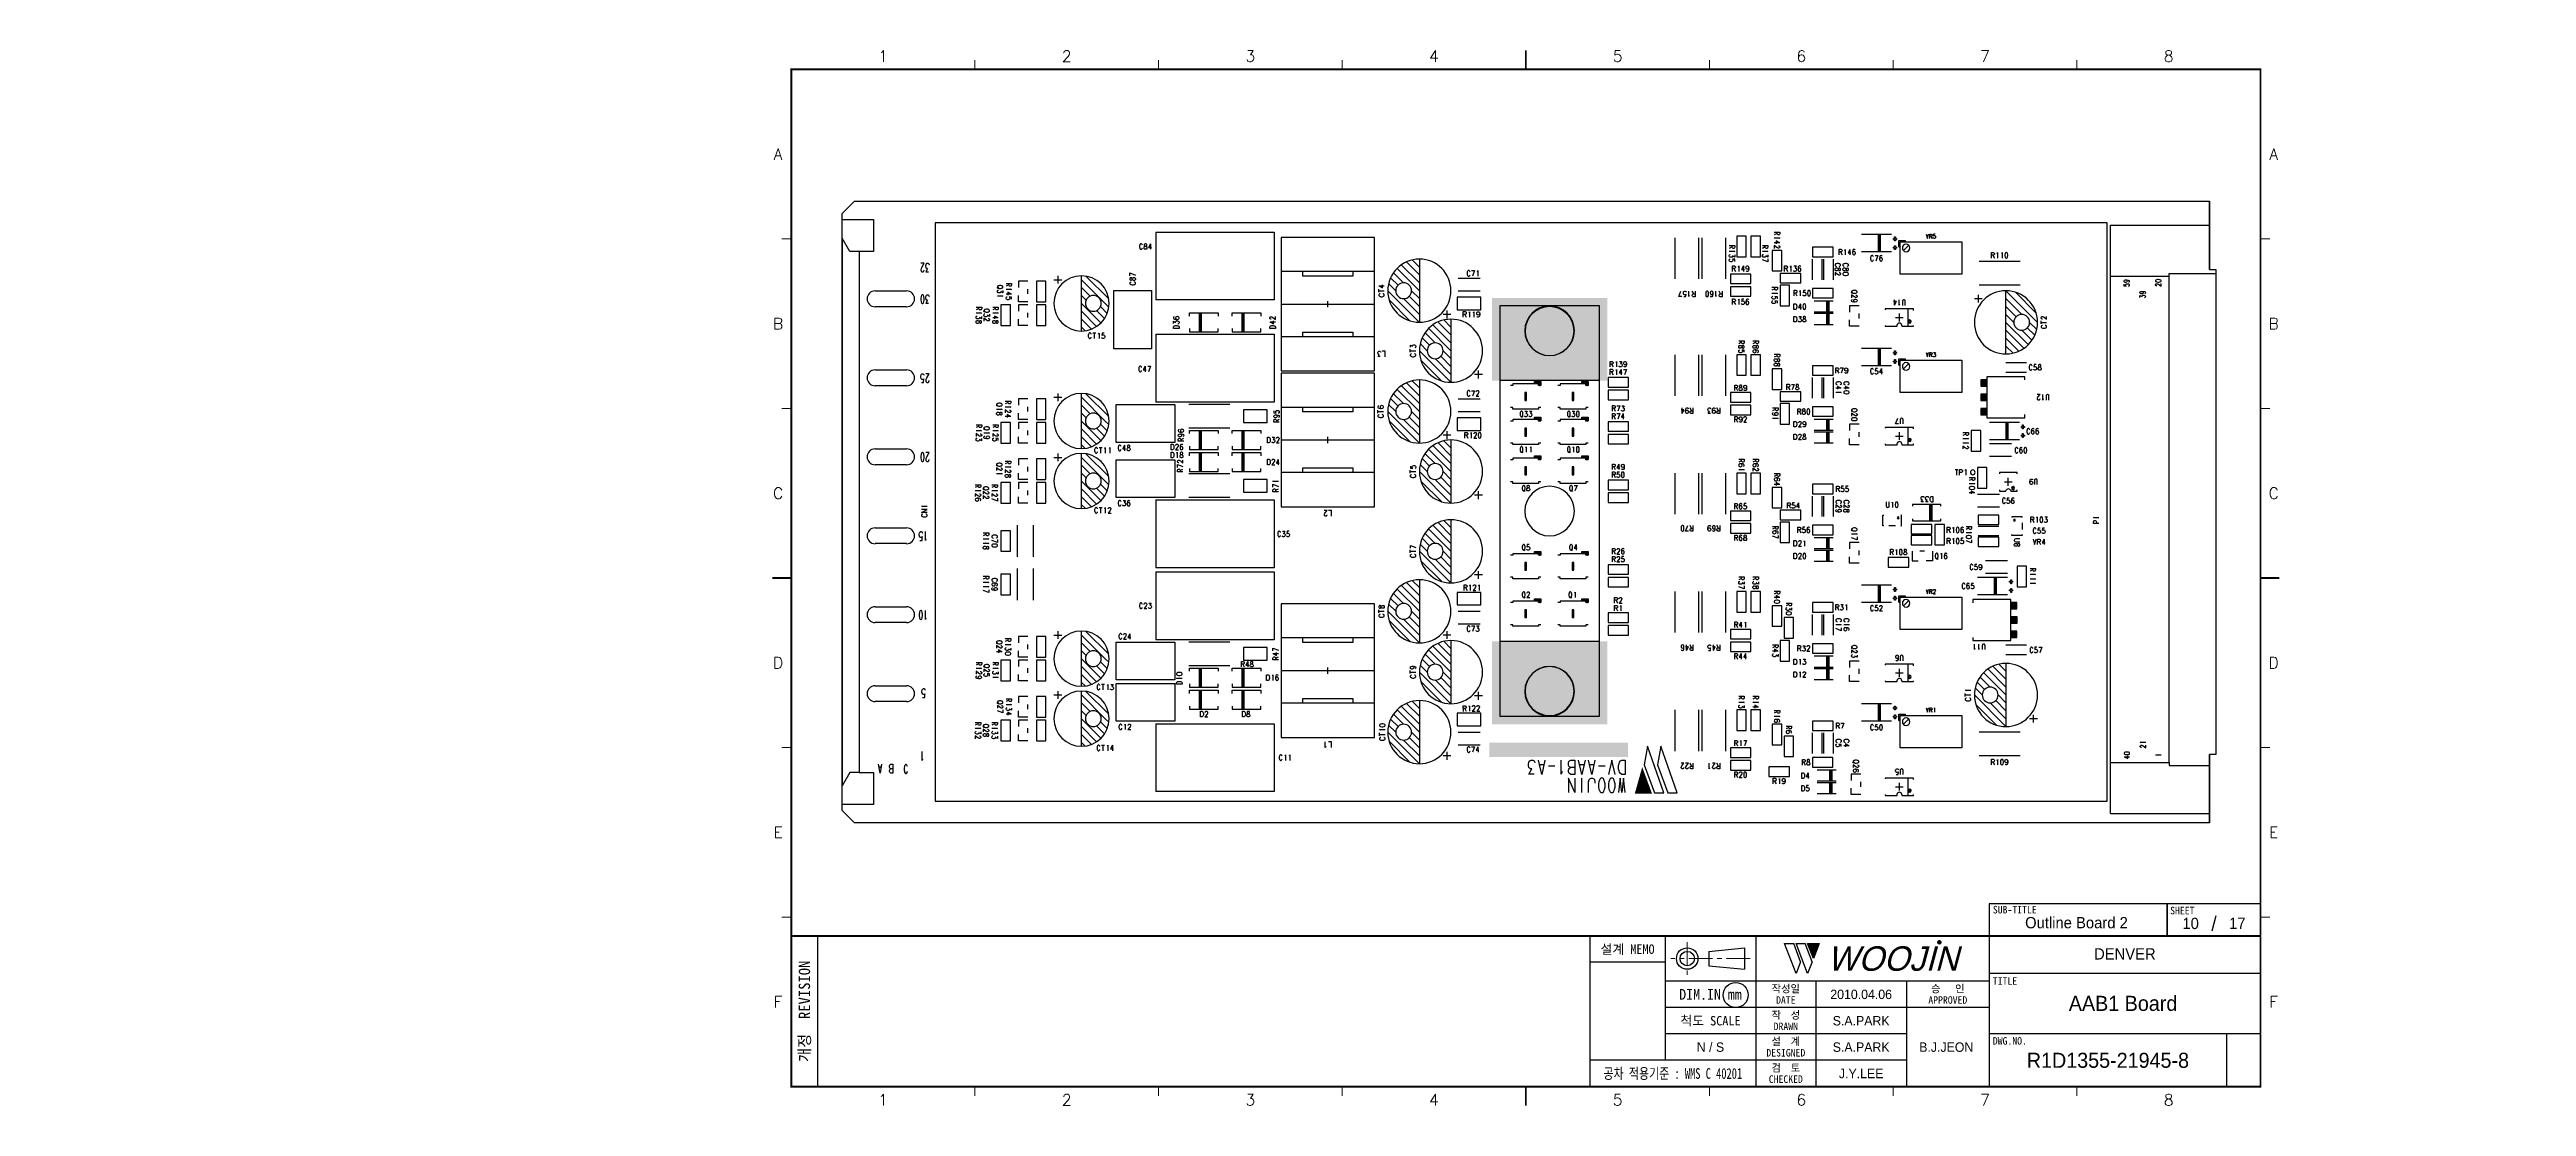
# Model space of a CAD drawing. Extents: x 295 to 953, y 10 to 290.
import ezdxf
from ezdxf.enums import TextEntityAlignment as Align

# ---------------------------------------------------------------- set-up
doc = ezdxf.new("R2010")
doc.units = 0
doc.header["$LTSCALE"] = 5
doc.header["$MEASUREMENT"] = 0
doc.linetypes.add('CENTER', pattern=[2, 1.25, -0.25, 0.25, -0.25])
doc.layers.get('0').update_dxf_attribs({"linetype": 'CONTINUOUS', "lineweight": 25})
for name, color, linetype, lineweight in [('2', 2, 'CENTER', 13), ('4', 4, 'CONTINUOUS', 18), ('6', 6, 'CONTINUOUS', 13)]:
    doc.layers.add(name, color=color, linetype=linetype, lineweight=lineweight)
for name, color, linetype in [('BOTTOM_SILK_GBR', 5, 'CONTINUOUS'), ('SHEET', 3, 'CONTINUOUS'), ('문자', 4, 'CONTINUOUS'), ('테두리', 3, 'CONTINUOUS')]:
    doc.layers.add(name, color=color, linetype=linetype)
doc.styles.add('MARK', font='ARLRDBD.TTF')
doc.styles.get("Standard").update_dxf_attribs({"font": 'simplex.shx'})
doc.styles.add('굴림', font='')
doc.styles.add('굴림체', font='')
doc.styles.get('굴림').set_extended_font_data('Gulim')
doc.styles.get('굴림체').set_extended_font_data('GulimChe')

msp = doc.modelspace()

# ---------------------------------------------------------------- texts
at = {"color": 4, "style": '굴림'}
for s, p in [('2010.04.06', (775.98, 39.5)), ('S.A.PARK', (775.98, 32.5)), ('S.A.PARK', (775.98, 25.5)), ('B.J.JEON', (798.57, 25.5)), ('J.Y.LEE', (775.98, 18.5))]:
    msp.add_text(s, height=2.5, dxfattribs=at).set_placement(p, align=Align.MIDDLE_CENTER)
at = {"layer": '4', "style": '굴림'}
for s, p in [('Outline Board 2', (833.13, 58.53)), ('10', (863.44, 58.33)), ('17', (875.83, 58.38)), ('DENVER', (845.98, 50.24))]:
    msp.add_text(s, height=3, dxfattribs=at).set_placement(p, align=Align.MIDDLE_CENTER)
at = {"layer": '6', "char_height": 3.5278, "width": 39.2183, "attachment_point": 4}
for insert in [(295.11, 181.28), (295.11, 173.63)]:
    msp.add_mtext('{\\f굴림|b0|i0|c129;\\C7;', dxfattribs=dict(at, insert=insert))
at = {"layer": '6', "color": 4, "char_height": 3, "attachment_point": 4, "style": '굴림체'}
for insert, width in [((905.28, 137.42), 36.962), ((952.58, 106.26), 52.2944), ((952.58, 102.14), 52.2944), ((573.67, 73.54), 36.962)]:
    msp.add_mtext('{\\f굴림|b0|i0|c129;\\C7;', dxfattribs=dict(at, insert=insert, width=width))
at = {"layer": '문자', "style": '굴림'}
for s, height, p in [('AAB1 Board', 4, (845.5, 37.11)), ('N / S', 2.5, (735.98, 25.5)), ('R1D1355-21945-8', 4, (841.48, 22))]:
    msp.add_text(s, height=height, dxfattribs=at).set_placement(p, align=Align.MIDDLE_CENTER)

# ---------------------------------------------------------------- blocks, each defined once
blk = doc.blocks.new('B')
at = {"layer": '문자'}
blk.add_hatch(color=256, dxfattribs=at).paths.add_polyline_path([(13.79, 10), (15.31, 6), (16.84, 10)])
at = {"color": 4, "const_width": 0.6}
blk.add_lwpolyline([(48.46, 10.32, 1), (49.06, 10.32, 1)], format="xyb", close=True, dxfattribs=at)
at = {"layer": '문자'}
for p, q in [((10.73, 2), (7.68, 10)), ((7.68, 10), (10.09, 10)), ((11.94, 5.16), (10.09, 10)), ((10.73, 10), (13.15, 10)), ((13.79, 2), (10.73, 10)), ((14.99, 5.16), (13.15, 10)), ((13.79, 10), (16.84, 10)), ((15.31, 6), (13.79, 10)), ((16.84, 10), (15.31, 6)), ((11.94, 5.16), (10.73, 2)), ((14.99, 5.16), (13.79, 2))]:
    blk.add_line(p, q, dxfattribs=at)
at = {"layer": '문자', "style": 'MARK', "oblique": 15}
blk.add_text('WOOJIN', height=6.5, dxfattribs=at).set_placement((36.4, 6), align=Align.MIDDLE_CENTER)
blk = doc.blocks.new('C')
blk.add_line((15, 285), (15, 285))
at = {"layer": '2'}
for p, q in [((252.83, 53.35), (252.83, 44.65)), ((269.53, 49), (248.48, 49))]:
    blk.add_line(p, q, dxfattribs=at)
at = {"layer": 'SHEET'}
for p, q in [((393.14, 60.3), (392.07, 56.28)), ((22, 55), (22, 15)), ((227, 55), (227, 15)), ((247, 55), (247, 22)), ((271, 55), (271, 15)), ((271, 55), (271, 15)), ((333, 55), (333, 15)), ((247, 48), (227, 48)), ((333, 43), (247, 43)), ((287, 43), (287, 15)), ((311, 43), (311, 15)), ((405, 45), (333, 45)), ((333, 36), (247, 36)), ((311, 29), (247, 29)), ((405, 29), (333, 29)), ((396, 29), (396, 15)), ((311, 22), (227, 22))]:
    blk.add_line(p, q, dxfattribs=at)
at = {"layer": 'SHEET', "color": 4}
for p, q in [((258.53, 50.9), (268.03, 51.85)), ((258.53, 50.9), (258.53, 47.1)), ((258.53, 47.1), (268.03, 46.15)), ((268.03, 51.85), (268.03, 46.15))]:
    blk.add_line(p, q, dxfattribs=at)
at = {"layer": 'SHEET'}
for points in [[(333, 55), (380.19, 55), (380.19, 63.49), (333, 63.49)], [(380.19, 55), (405, 55), (405, 63.49), (380.19, 63.49)]]:
    blk.add_lwpolyline(points, close=True, dxfattribs=at)
at = {"layer": 'SHEET', "color": 4}
for radius in [2.85, 1.9]:
    blk.add_circle((252.83, 49), radius, dxfattribs=at)
at = {"layer": 'SHEET'}
blk.add_circle((265.7, 39.32), 3.32, dxfattribs=at)
at = {"layer": '테두리'}
blk.add_line((405, 285), (405, 15), dxfattribs=at)
for points, const_width in [([(210, 290), (210, 285)], 0.5), ([(15, 285), (15, 15), (405, 15), (405, 285), (15, 285)], 0.5), ([(63.75, 287.5), (63.75, 285)], 0.3), ([(112.5, 287.5), (112.5, 285)], 0.3), ([(161.25, 287.5), (161.25, 285)], 0.3), ([(258.75, 287.5), (258.75, 285)], 0.3), ([(307.5, 287.5), (307.5, 285)], 0.3), ([(356.25, 287.5), (356.25, 285)], 0.3), ([(12.5, 240), (15, 240)], 0.3), ([(407.5, 240), (405, 240)], 0.3), ([(12.5, 195), (15, 195)], 0.3), ([(407.5, 195), (405, 195)], 0.3), ([(10, 150), (15, 150)], 0.5), ([(410, 150), (405, 150)], 0.5), ([(12.5, 105), (15, 105)], 0.3), ([(407.5, 105), (405, 105)], 0.3), ([(12.5, 60), (15, 60)], 0.3), ([(407.5, 60), (405, 60)], 0.3), ([(15, 55), (405, 55)], 0.5), ([(63.75, 12.5), (63.75, 15)], 0.3), ([(112.5, 12.5), (112.5, 15)], 0.3), ([(161.25, 12.5), (161.25, 15)], 0.3), ([(210, 10), (210, 15)], 0.5), ([(258.75, 12.5), (258.75, 15)], 0.3), ([(307.5, 12.5), (307.5, 15)], 0.3), ([(356.25, 12.5), (356.25, 15)], 0.3)]:
    blk.add_lwpolyline(points, dxfattribs=dict(at, const_width=const_width))
blk.add_blockref('B', (271, 43))
at = {"layer": '문자'}
for s, p in [('1', (39.38, 288.5)), ('2', (88.12, 288.5)), ('3', (136.88, 288.5)), ('4', (185.62, 288.5)), ('5', (234.38, 288.5)), ('6', (283.12, 288.5)), ('7', (331.88, 288.5)), ('8', (380.62, 288.5)), ('A', (11.5, 262.5)), ('A', (408.5, 262.5)), ('B', (11.5, 217.5)), ('B', (408.5, 217.5)), ('C', (11.5, 172.5)), ('C', (408.5, 172.5)), ('D', (11.5, 127.5)), ('D', (408.5, 127.5)), ('E', (11.5, 82.5)), ('E', (408.5, 82.5)), ('F', (11.5, 37.5)), ('F', (408.5, 37.5)), ('1', (39.38, 11.5)), ('2', (88.12, 11.5)), ('3', (136.88, 11.5)), ('4', (185.62, 11.5)), ('5', (234.38, 11.5)), ('6', (283.12, 11.5)), ('7', (331.88, 11.5)), ('8', (380.62, 11.5))]:
    blk.add_text(s, height=3, dxfattribs=at).set_placement(p, align=Align.MIDDLE)
at = {"layer": '문자', "style": '굴림체'}
for s, height, p in [('SUB-TITLE', 2, (339.77, 61.98)), ('SHEET', 2, (384.24, 61.74)), ('설계 MEMO', 2.5, (237, 51.5)), ('DIM.IN mm', 2.85, (259, 39.5)), ('작성일', 2, (279, 41)), ('승   인', 2, (322, 41)), ('척도 SCALE', 2.5, (259, 32.5)), ('작  성', 2, (279, 34)), ('DATE', 2, (279, 38)), ('APPROVED', 2, (322, 38)), ('설  계', 2, (279, 27)), ('DRAWN', 2, (279, 31)), ('DESIGNED', 2, (279, 24)), ('검  토', 2, (279, 20)), ('CHECKED', 2, (279, 17))]:
    blk.add_text(s, height=height, dxfattribs=at).set_placement(p, align=Align.MIDDLE_CENTER)
blk.add_text('개정  REVISION', height=3, rotation=90, dxfattribs=at).set_placement((18.5, 35), align=Align.MIDDLE_CENTER)
for s, p in [('TITLE', (333.95, 42.05)), ('DWG.NO.', (333.95, 26.15))]:
    blk.add_text(s, height=2, dxfattribs=at).set_placement(p)
at = {"layer": '문자', "style": '굴림체', "width": 0.75}
blk.add_text('공차 적용기준 : WMS C 40201', height=2.85, dxfattribs=at).set_placement((249, 18.5), align=Align.MIDDLE_CENTER)

# ---------------------------------------------------------------- linework, layer by layer
msp.add_line((491.98, 15), (491.98, 15))
msp.add_line((491.98, 15), (491.98, 15))
at = {"layer": 'BOTTOM_SILK_GBR', "color": 0}
for p, q in [((505.48, 246.7), (508.78, 250)), ((508.78, 250), (868.48, 250)), ((868.48, 231.85), (868.48, 250)), ((868.48, 250), (868.48, 231.85)), ((505.48, 88.3), (505.48, 246.7)), ((505.48, 88.3), (505.48, 246.7)), ((505.48, 245.13), (513.83, 245.13)), ((513.83, 245.13), (513.83, 236.65)), ((841.25, 244.22), (530.23, 244.22)), ((530.23, 244.22), (530.23, 90.78)), ((841.25, 90.78), (841.25, 244.22)), ((842.15, 243.6), (868.48, 243.6)), ((842.15, 87.51), (842.15, 243.6)), ((505.48, 240.17), (505.48, 94.83)), ((507.56, 236.65), (505.48, 240.17)), ((505.48, 239.69), (505.48, 95.31)), ((584.48, 238.35), (584.43, 238.15)), ((584.43, 238.15), (584.43, 237.79)), ((584.43, 237.79), (584.48, 237.59)), ((584.53, 238.49), (584.48, 238.35)), ((584.48, 237.59), (584.53, 237.43)), ((584.63, 238.62), (584.53, 238.49)), ((584.53, 237.43), (584.63, 237.3)), ((584.73, 238.71), (584.63, 238.62)), ((584.63, 237.3), (584.73, 237.23)), ((584.94, 238.71), (584.73, 238.71)), ((584.73, 237.23), (584.94, 237.23)), ((585.04, 238.62), (584.94, 238.71)), ((584.94, 237.23), (585.04, 237.3)), ((585.15, 238.49), (585.04, 238.62)), ((585.04, 237.3), (585.15, 237.43)), ((585.2, 238.35), (585.15, 238.49)), ((585.15, 237.43), (585.2, 237.59)), ((585.62, 237.72), (585.67, 237.86)), ((585.62, 237.5), (585.62, 237.72)), ((585.67, 237.36), (585.62, 237.5)), ((585.73, 238.62), (585.67, 238.49)), ((585.67, 238.49), (585.67, 238.35)), ((585.67, 238.35), (585.73, 238.2)), ((585.67, 237.86), (585.78, 237.99)), ((585.73, 237.3), (585.67, 237.36)), ((585.89, 238.69), (585.73, 238.62)), ((585.73, 238.2), (585.83, 238.13)), ((585.89, 237.23), (585.73, 237.3)), ((585.78, 237.99), (585.94, 238.06)), ((585.83, 238.13), (586.06, 238.06)), ((586.11, 238.69), (585.89, 238.69)), ((586.11, 237.23), (585.89, 237.23)), ((585.94, 238.06), (586.17, 238.13)), ((586.06, 238.06), (586.22, 237.99)), ((586.27, 238.62), (586.11, 238.69)), ((586.27, 237.3), (586.11, 237.23)), ((586.17, 238.13), (586.27, 238.2)), ((586.22, 237.99), (586.33, 237.86)), ((586.33, 238.49), (586.27, 238.62)), ((586.27, 238.2), (586.33, 238.35)), ((586.33, 237.36), (586.27, 237.3)), ((586.33, 238.35), (586.33, 238.49)), ((586.33, 237.86), (586.39, 237.72)), ((586.39, 237.5), (586.33, 237.36)), ((586.39, 237.72), (586.39, 237.5)), ((587.32, 238.69), (586.81, 237.72)), ((586.81, 237.72), (587.58, 237.72)), ((587.32, 238.69), (587.32, 237.23)), ((588.73, 241.81), (588.73, 223.79)), ((588.73, 241.81), (620.16, 241.81)), ((620.16, 241.81), (620.16, 223.79)), ((646.79, 240.41), (622.04, 240.41)), ((622.04, 240.41), (622.04, 204.94)), ((646.79, 204.94), (646.79, 240.41)), ((726.61, 229.39), (726.61, 240.28)), ((732.9, 229.39), (732.9, 240.28)), ((733.74, 229.39), (733.74, 240.28)), ((740.02, 229.39), (740.02, 240.28)), ((740.96, 238.25), (742.44, 238.25)), ((741.72, 237.88), (740.96, 237.48)), ((741.72, 237.76), (741.72, 238.25)), ((741.79, 237.6), (741.72, 237.76)), ((741.88, 237.54), (741.79, 237.6)), ((742.01, 237.48), (741.88, 237.54)), ((742.15, 237.48), (742.01, 237.48)), ((742.29, 237.54), (742.15, 237.48)), ((742.15, 236.76), (742.22, 236.7)), ((742.22, 236.7), (742.42, 236.61)), ((742.35, 237.6), (742.29, 237.54)), ((742.44, 237.76), (742.35, 237.6)), ((742.44, 238.25), (742.44, 237.76)), ((742.96, 240.7), (742.96, 235.25)), ((745.47, 240.7), (742.96, 240.7)), ((745.47, 235.25), (745.47, 240.7)), ((746.73, 240.7), (746.73, 235.25)), ((749.24, 240.7), (746.73, 240.7)), ((749.24, 235.25), (749.24, 240.7)), ((749.76, 238.25), (751.24, 238.25)), ((750.52, 237.88), (749.76, 237.48)), ((750.52, 237.76), (750.52, 238.25)), ((750.59, 237.6), (750.52, 237.76)), ((750.68, 237.54), (750.59, 237.6)), ((750.82, 237.48), (750.68, 237.54)), ((750.95, 237.48), (750.82, 237.48)), ((751.09, 237.54), (750.95, 237.48)), ((750.95, 236.76), (751.02, 236.7)), ((751.02, 236.7), (751.22, 236.61)), ((751.15, 237.6), (751.09, 237.54)), ((751.24, 237.76), (751.15, 237.6)), ((751.24, 238.25), (751.24, 237.76)), ((752.39, 236.92), (752.39, 231.48)), ((754.9, 236.92), (752.39, 236.92)), ((752.9, 241.82), (754.39, 241.82)), ((753.67, 241.44), (752.9, 241.04)), ((754.36, 240.17), (752.9, 240.17)), ((754.36, 238.93), (752.9, 238.93)), ((753.6, 237.7), (752.9, 238.25)), ((752.9, 238.25), (752.9, 237.48)), ((754.36, 238.93), (753.4, 239.44)), ((753.4, 239.44), (753.4, 238.67)), ((753.82, 237.6), (753.6, 237.7)), ((753.67, 241.32), (753.67, 241.82)), ((753.73, 241.16), (753.67, 241.32)), ((753.82, 241.1), (753.73, 241.16)), ((753.96, 241.04), (753.82, 241.1)), ((753.96, 237.54), (753.82, 237.6)), ((754.09, 241.04), (753.96, 241.04)), ((754.09, 237.54), (753.96, 237.54)), ((754.03, 238.2), (754.09, 238.2)), ((754.23, 241.1), (754.09, 241.04)), ((754.09, 240.33), (754.16, 240.26)), ((754.09, 238.2), (754.23, 238.14)), ((754.23, 237.6), (754.09, 237.54)), ((754.16, 240.26), (754.36, 240.17)), ((754.3, 241.16), (754.23, 241.1)), ((754.23, 238.14), (754.3, 238.09)), ((754.3, 237.65), (754.23, 237.6)), ((754.39, 241.32), (754.3, 241.16)), ((754.3, 238.09), (754.39, 237.98)), ((754.39, 237.76), (754.3, 237.65)), ((754.39, 241.82), (754.39, 241.32)), ((754.39, 237.98), (754.39, 237.76)), ((754.9, 231.48), (754.9, 236.92)), ((763.07, 237.76), (763.07, 235.25)), ((768.52, 237.76), (763.07, 237.76)), ((768.52, 235.25), (768.52, 237.76)), ((770.13, 235.76), (770.13, 237.25)), ((770.13, 237.25), (770.62, 237.25)), ((770.62, 237.25), (770.78, 237.16)), ((770.78, 237.16), (770.84, 237.09)), ((770.84, 237.09), (770.9, 236.96)), ((770.9, 236.82), (770.84, 236.68)), ((770.9, 236.96), (770.9, 236.82)), ((771.62, 236.96), (771.68, 237.02)), ((771.68, 237.02), (771.77, 237.22)), ((771.77, 237.22), (771.77, 235.76)), ((773.01, 237.22), (772.5, 236.26)), ((773.01, 237.22), (773.01, 235.76)), ((773.74, 236.96), (773.69, 236.6)), ((773.87, 237.16), (773.74, 236.96)), ((774.04, 237.22), (773.87, 237.16)), ((774.16, 237.22), (774.04, 237.22)), ((774.34, 237.16), (774.16, 237.22)), ((774.4, 237.02), (774.34, 237.16)), ((784.03, 241.13), (776.07, 241.13)), ((780.47, 241.13), (780.47, 236.52)), ((780.68, 241.13), (780.47, 241.13)), ((780.68, 236.52), (780.68, 241.13)), ((780.89, 241.13), (780.89, 236.52)), ((781.1, 241.13), (780.89, 241.13)), ((781.1, 236.52), (781.1, 241.13)), ((784.55, 240.09), (784.87, 240.09)), ((784.55, 239.88), (784.55, 240.09)), ((784.87, 239.88), (784.55, 239.88)), ((784.55, 237.78), (784.87, 237.78)), ((784.55, 237.57), (784.55, 237.78)), ((784.87, 237.57), (784.55, 237.57)), ((784.87, 240.51), (785.08, 240.51)), ((784.87, 240.09), (784.87, 240.51)), ((784.87, 239.46), (784.87, 239.88)), ((785.08, 239.46), (784.87, 239.46)), ((784.87, 238.2), (785.08, 238.2)), ((784.87, 237.78), (784.87, 238.2)), ((784.87, 237.15), (784.87, 237.57)), ((785.08, 237.15), (784.87, 237.15)), ((785.08, 240.51), (785.08, 240.09)), ((785.08, 240.09), (785.39, 240.09)), ((785.08, 239.88), (785.08, 239.46)), ((785.39, 239.88), (785.08, 239.88)), ((785.08, 238.2), (785.08, 237.78)), ((785.08, 237.78), (785.39, 237.78)), ((785.08, 237.57), (785.08, 237.15)), ((785.39, 237.57), (785.08, 237.57)), ((785.39, 240.09), (785.39, 239.88)), ((785.39, 237.78), (785.39, 237.57)), ((786.01, 237.92), (786.01, 239.57)), ((786.01, 239.57), (787.66, 239.57)), ((786.01, 237.92), (786.34, 237.92)), ((786.34, 239.24), (802.67, 239.24)), ((786.34, 230.66), (786.34, 239.24)), ((787.25, 236.93), (788.57, 238.25)), ((787.66, 239.57), (787.66, 239.24)), ((793.28, 241.27), (793.58, 240.12)), ((793.58, 240.12), (793.88, 241.27)), ((794.21, 240.12), (794.21, 241.27)), ((794.21, 241.27), (794.59, 241.27)), ((794.59, 240.71), (794.21, 240.71)), ((794.5, 240.71), (794.81, 240.12)), ((794.59, 241.27), (794.72, 241.2)), ((794.72, 240.76), (794.59, 240.71)), ((794.72, 241.2), (794.76, 241.15)), ((794.76, 240.84), (794.72, 240.76)), ((794.76, 241.15), (794.81, 241.05)), ((794.81, 240.94), (794.76, 240.84)), ((794.81, 241.05), (794.81, 240.94)), ((795.17, 240.22), (795.13, 240.33)), ((795.21, 241.25), (795.17, 240.76)), ((795.17, 240.76), (795.21, 240.82)), ((795.21, 240.17), (795.17, 240.22)), ((795.64, 241.25), (795.21, 241.25)), ((795.21, 240.82), (795.34, 240.87)), ((795.34, 240.12), (795.21, 240.17)), ((795.34, 240.87), (795.47, 240.87)), ((795.47, 240.12), (795.34, 240.12)), ((795.47, 240.87), (795.6, 240.82)), ((795.6, 240.17), (795.47, 240.12)), ((795.6, 240.82), (795.68, 240.71)), ((795.68, 240.27), (795.6, 240.17)), ((795.68, 240.71), (795.73, 240.56)), ((795.73, 240.43), (795.68, 240.27)), ((795.73, 240.56), (795.73, 240.43)), ((802.67, 239.24), (802.67, 230.66)), ((510.03, 236.65), (507.56, 236.65)), ((510.03, 236.65), (510.03, 98.35)), ((513.83, 236.65), (510.03, 236.65)), ((527.25, 233.56), (526.39, 233.56)), ((526.46, 231.85), (526.52, 232.07)), ((526.46, 231.64), (526.46, 231.85)), ((526.52, 231.42), (526.46, 231.64)), ((526.52, 232.07), (526.64, 232.43)), ((526.58, 231.31), (526.52, 231.42)), ((526.7, 231.17), (526.58, 231.31)), ((526.64, 232.43), (527.25, 233.56)), ((526.95, 231.17), (526.7, 231.17)), ((527.07, 231.31), (526.95, 231.17)), ((527.13, 231.42), (527.07, 231.31)), ((527.19, 231.64), (527.13, 231.42)), ((527.19, 231.74), (527.19, 231.64)), ((527.71, 232.91), (527.78, 233.23)), ((527.71, 232.65), (527.71, 232.91)), ((527.78, 232.33), (527.71, 232.65)), ((527.78, 233.23), (527.9, 233.45)), ((527.84, 232.22), (527.78, 232.33)), ((527.78, 231.2), (528.14, 232.11)), ((528.44, 231.2), (527.78, 231.2)), ((527.96, 232.11), (527.84, 232.22)), ((527.9, 233.45), (528.08, 233.56)), ((528.14, 232.11), (527.96, 232.11)), ((528.08, 233.56), (528.26, 233.56)), ((528.26, 233.56), (528.44, 233.45)), ((528.44, 233.45), (528.5, 233.34)), ((528.5, 233.34), (528.56, 233.12)), ((562.74, 230.22), (562.74, 228.12)), ((569.03, 215.55), (569.03, 230.22)), ((581.9, 230.18), (581.9, 230.95)), ((581.9, 230.95), (583.36, 230.39)), ((646.79, 231.34), (622.04, 231.34)), ((627.81, 230.1), (627.81, 231.34)), ((641.01, 231.34), (641.01, 230.1)), ((654.53, 228.33), (651.8, 231.06)), ((652.85, 232.1), (658.72, 226.24)), ((658.72, 228.33), (653.9, 233.15)), ((658.72, 230.43), (655.37, 233.78)), ((658.72, 232.52), (656.83, 234.41)), ((658.72, 234.62), (658.72, 217.85)), ((671.44, 231.23), (671.39, 231.03)), ((671.39, 231.03), (671.39, 230.67)), ((671.39, 230.67), (671.44, 230.46)), ((671.49, 231.36), (671.44, 231.23)), ((671.44, 230.46), (671.49, 230.31)), ((671.59, 231.5), (671.49, 231.36)), ((671.49, 230.31), (671.59, 230.17)), ((671.7, 231.59), (671.59, 231.5)), ((671.59, 230.17), (671.7, 230.1)), ((671.9, 231.59), (671.7, 231.59)), ((672, 231.5), (671.9, 231.59)), ((671.9, 230.1), (672, 230.17)), ((672.11, 231.36), (672, 231.5)), ((672, 230.17), (672.11, 230.31)), ((672.17, 231.23), (672.11, 231.36)), ((672.11, 230.31), (672.17, 230.46)), ((672.58, 231.57), (673.35, 231.57)), ((673.35, 231.57), (672.8, 230.1)), ((674.07, 231.3), (674.13, 231.36)), ((674.13, 231.36), (674.22, 231.57)), ((674.22, 231.57), (674.22, 230.1)), ((742.42, 236.61), (740.96, 236.61)), ((740.96, 235.61), (741.02, 235.77)), ((740.96, 235.44), (740.96, 235.61)), ((741.02, 235.28), (740.96, 235.44)), ((740.96, 234.42), (741.02, 234.58)), ((740.96, 234.26), (740.96, 234.42)), ((741.02, 234.09), (740.96, 234.26)), ((741.02, 235.77), (741.09, 235.82)), ((741.16, 235.17), (741.02, 235.28)), ((741.02, 234.58), (741.09, 234.64)), ((741.16, 233.98), (741.02, 234.09)), ((741.09, 235.82), (741.23, 235.88)), ((741.09, 234.64), (741.23, 234.69)), ((741.36, 235.11), (741.16, 235.17)), ((741.36, 233.92), (741.16, 233.98)), ((741.28, 230.64), (741.28, 228.12)), ((746.73, 230.64), (741.28, 230.64)), ((741.52, 235.11), (741.36, 235.11)), ((741.52, 233.92), (741.36, 233.92)), ((741.72, 235.17), (741.52, 235.11)), ((741.72, 233.98), (741.52, 233.92)), ((741.79, 235.22), (741.72, 235.17)), ((741.86, 234.09), (741.72, 233.98)), ((741.86, 235.33), (741.79, 235.22)), ((742.42, 234.58), (741.79, 234.64)), ((741.79, 234.64), (741.86, 234.58)), ((741.84, 231.36), (741.84, 232.85)), ((741.84, 232.85), (742.33, 232.85)), ((742.33, 232.13), (741.84, 232.13)), ((742.42, 235.17), (741.86, 235.5)), ((741.86, 235.5), (741.86, 235.33)), ((741.86, 234.58), (741.92, 234.42)), ((741.92, 234.26), (741.86, 234.09)), ((741.92, 234.42), (741.92, 234.26)), ((742.21, 232.13), (742.61, 231.36)), ((742.33, 232.85), (742.49, 232.76)), ((742.49, 232.19), (742.33, 232.13)), ((742.42, 235.77), (742.42, 235.17)), ((742.42, 234.03), (742.42, 234.58)), ((742.49, 232.76), (742.55, 232.69)), ((742.55, 232.28), (742.49, 232.19)), ((742.55, 232.69), (742.61, 232.55)), ((742.61, 232.42), (742.55, 232.28)), ((742.61, 232.55), (742.61, 232.42)), ((742.96, 235.25), (745.47, 235.25)), ((743.33, 232.55), (743.39, 232.62)), ((743.39, 232.62), (743.48, 232.82)), ((743.48, 232.82), (743.48, 231.36)), ((744.72, 232.82), (744.21, 231.86)), ((744.21, 231.86), (744.98, 231.86)), ((744.72, 232.82), (744.72, 231.36)), ((745.4, 232.42), (745.46, 232.62)), ((745.4, 232.35), (745.4, 232.42)), ((745.46, 232.13), (745.4, 232.35)), ((745.46, 232.62), (745.58, 232.76)), ((745.58, 231.99), (745.46, 232.13)), ((745.52, 231.43), (745.46, 231.56)), ((745.69, 231.36), (745.52, 231.43)), ((745.58, 232.76), (745.76, 232.82)), ((745.76, 231.92), (745.58, 231.99)), ((745.81, 231.36), (745.69, 231.36)), ((745.76, 232.82), (745.81, 232.82)), ((745.81, 231.92), (745.76, 231.92)), ((745.81, 232.82), (745.99, 232.76)), ((745.99, 231.99), (745.81, 231.92)), ((745.99, 231.43), (745.81, 231.36)), ((745.99, 232.76), (746.11, 232.62)), ((746.11, 232.13), (745.99, 231.99)), ((746.11, 231.63), (745.99, 231.43)), ((746.11, 232.62), (746.17, 232.35)), ((746.17, 232.35), (746.11, 232.13)), ((746.17, 231.99), (746.11, 231.63)), ((746.17, 232.35), (746.17, 231.99)), ((746.73, 235.25), (749.24, 235.25)), ((746.73, 228.12), (746.73, 230.64)), ((751.22, 236.61), (749.76, 236.61)), ((749.76, 235.61), (749.83, 235.77)), ((749.76, 235.44), (749.76, 235.61)), ((749.83, 235.28), (749.76, 235.44)), ((751.22, 233.92), (749.76, 234.47)), ((749.83, 235.77), (749.89, 235.82)), ((749.96, 235.17), (749.83, 235.28)), ((749.89, 235.82), (750.03, 235.88)), ((750.16, 235.11), (749.96, 235.17)), ((750.32, 235.11), (750.16, 235.11)), ((750.52, 235.17), (750.32, 235.11)), ((750.59, 235.22), (750.52, 235.17)), ((750.66, 235.33), (750.59, 235.22)), ((751.22, 235.17), (750.66, 235.5)), ((750.66, 235.5), (750.66, 235.33)), ((751.22, 235.77), (751.22, 235.17)), ((751.22, 234.69), (751.22, 233.92)), ((752.39, 231.48), (754.9, 231.48)), ((754.48, 230.85), (754.48, 228.33)), ((759.93, 230.85), (754.48, 230.85)), ((755.67, 231.36), (755.67, 232.85)), ((755.67, 232.85), (756.16, 232.85)), ((756.16, 232.13), (755.67, 232.13)), ((756.04, 232.13), (756.44, 231.36)), ((756.16, 232.85), (756.32, 232.76)), ((756.32, 232.19), (756.16, 232.13)), ((756.32, 232.76), (756.38, 232.69)), ((756.38, 232.28), (756.32, 232.19)), ((756.38, 232.69), (756.44, 232.55)), ((756.44, 232.42), (756.38, 232.28)), ((756.44, 232.55), (756.44, 232.42)), ((757.16, 232.55), (757.22, 232.62)), ((757.22, 232.62), (757.31, 232.82)), ((757.31, 232.82), (757.31, 231.36)), ((758.1, 231.5), (758.04, 231.63)), ((758.15, 231.43), (758.1, 231.5)), ((758.15, 232.82), (758.75, 232.82)), ((758.31, 231.36), (758.15, 231.43)), ((758.48, 231.36), (758.31, 231.36)), ((758.75, 232.82), (758.42, 232.26)), ((758.42, 232.26), (758.59, 232.26)), ((758.65, 231.43), (758.48, 231.36)), ((758.59, 232.26), (758.7, 232.19)), ((758.75, 231.56), (758.65, 231.43)), ((758.7, 232.19), (758.75, 232.13)), ((758.75, 232.13), (758.82, 231.92)), ((758.82, 231.77), (758.75, 231.56)), ((758.82, 231.92), (758.82, 231.77)), ((759.29, 232.55), (759.23, 232.19)), ((759.23, 232.19), (759.23, 231.86)), ((759.29, 232.06), (759.23, 231.86)), ((759.23, 231.86), (759.29, 231.56)), ((759.41, 232.76), (759.29, 232.55)), ((759.41, 232.19), (759.29, 232.06)), ((759.29, 231.56), (759.41, 231.43)), ((759.59, 232.82), (759.41, 232.76)), ((759.59, 232.26), (759.41, 232.19)), ((759.41, 231.43), (759.59, 231.36)), ((759.7, 232.82), (759.59, 232.82)), ((759.64, 232.26), (759.59, 232.26)), ((759.59, 231.36), (759.64, 231.36)), ((759.82, 232.19), (759.64, 232.26)), ((759.64, 231.36), (759.82, 231.43)), ((759.88, 232.76), (759.7, 232.82)), ((759.94, 232.06), (759.82, 232.19)), ((759.82, 231.43), (759.94, 231.56)), ((759.94, 232.62), (759.88, 232.76)), ((759.93, 228.33), (759.93, 230.85)), ((760, 231.86), (759.94, 232.06)), ((759.94, 231.56), (760, 231.77)), ((760, 231.77), (760, 231.86)), ((763.07, 235.25), (768.52, 235.25)), ((763.07, 229.17), (763.07, 234.62)), ((765.59, 229.17), (765.59, 234.62)), ((766.01, 234.62), (766.01, 229.17)), ((768.52, 234.62), (768.52, 229.17)), ((769.1, 233.27), (769.04, 233.17)), ((769.04, 233.17), (769.04, 232.96)), ((769.04, 232.96), (769.1, 232.86)), ((769.04, 232.01), (769.1, 232.17)), ((769.04, 231.79), (769.04, 232.01)), ((769.1, 231.62), (769.04, 231.79)), ((769.73, 230.54), (769.04, 231.09)), ((769.04, 231.09), (769.04, 230.32)), ((769.24, 233.37), (769.1, 233.27)), ((769.1, 232.86), (769.24, 232.75)), ((769.1, 232.17), (769.17, 232.23)), ((769.17, 231.57), (769.1, 231.62)), ((769.17, 232.23), (769.31, 232.28)), ((769.31, 231.51), (769.17, 231.57)), ((769.4, 233.42), (769.24, 233.37)), ((769.24, 232.75), (769.4, 232.7)), ((769.31, 232.28), (769.53, 232.28)), ((769.53, 231.51), (769.31, 231.51)), ((769.6, 233.47), (769.4, 233.42)), ((769.53, 232.28), (769.67, 232.23)), ((769.67, 231.57), (769.53, 231.51)), ((769.96, 233.47), (769.6, 233.47)), ((769.67, 232.23), (769.8, 232.12)), ((769.8, 231.68), (769.67, 231.57)), ((769.96, 230.44), (769.73, 230.54)), ((769.8, 232.12), (769.87, 231.96)), ((769.87, 231.84), (769.8, 231.68)), ((769.94, 232.06), (769.87, 231.84)), ((769.87, 231.96), (769.94, 231.73)), ((770, 232.17), (769.94, 232.06)), ((769.94, 231.73), (770, 231.62)), ((770.16, 233.42), (769.96, 233.47)), ((770.09, 230.38), (769.96, 230.44)), ((770.16, 232.23), (770, 232.17)), ((770, 231.62), (770.16, 231.57)), ((770.23, 230.38), (770.09, 230.38)), ((770.62, 236.53), (770.13, 236.53)), ((770.3, 233.37), (770.16, 233.42)), ((770.16, 232.7), (770.3, 232.75)), ((770.3, 232.23), (770.16, 232.23)), ((770.16, 231.57), (770.3, 231.57)), ((770.16, 231.04), (770.23, 231.04)), ((770.23, 231.04), (770.37, 230.98)), ((770.37, 230.44), (770.23, 230.38)), ((770.43, 233.27), (770.3, 233.37)), ((770.3, 232.75), (770.43, 232.86)), ((770.43, 232.17), (770.3, 232.23)), ((770.3, 231.57), (770.43, 231.62)), ((770.37, 230.98), (770.43, 230.93)), ((770.43, 230.49), (770.37, 230.44)), ((770.52, 233.17), (770.43, 233.27)), ((770.43, 232.86), (770.52, 232.96)), ((770.5, 232.01), (770.43, 232.17)), ((770.43, 231.62), (770.5, 231.79)), ((770.43, 230.93), (770.52, 230.82)), ((770.52, 230.6), (770.43, 230.49)), ((770.5, 236.53), (770.9, 235.76)), ((770.5, 231.79), (770.5, 232.01)), ((770.52, 232.96), (770.52, 233.17)), ((770.52, 230.82), (770.52, 230.6)), ((770.78, 236.6), (770.62, 236.53)), ((770.84, 236.68), (770.78, 236.6)), ((771.2, 233.27), (771.13, 233.17)), ((771.13, 233.17), (771.13, 232.96)), ((771.13, 232.96), (771.2, 232.86)), ((771.13, 232.01), (771.2, 232.17)), ((771.13, 231.79), (771.13, 232.01)), ((771.2, 231.62), (771.13, 231.79)), ((771.2, 230.93), (771.13, 230.76)), ((771.13, 230.76), (771.13, 230.65)), ((771.13, 230.65), (771.2, 230.49)), ((771.34, 233.37), (771.2, 233.27)), ((771.2, 232.86), (771.34, 232.75)), ((771.2, 232.17), (771.27, 232.23)), ((771.27, 231.57), (771.2, 231.62)), ((771.4, 231.04), (771.2, 230.93)), ((771.2, 230.49), (771.4, 230.38)), ((771.27, 232.23), (771.4, 232.28)), ((771.4, 231.51), (771.27, 231.57)), ((771.49, 233.42), (771.34, 233.37)), ((771.34, 232.75), (771.49, 232.7)), ((771.4, 232.28), (771.63, 232.28)), ((771.63, 231.51), (771.4, 231.51)), ((771.76, 231.09), (771.4, 231.04)), ((771.4, 230.38), (771.76, 230.32)), ((771.7, 233.47), (771.49, 233.42)), ((771.63, 232.28), (771.76, 232.23)), ((771.76, 231.57), (771.63, 231.51)), ((772.05, 233.47), (771.7, 233.47)), ((771.76, 232.23), (771.9, 232.12)), ((771.9, 231.68), (771.76, 231.57)), ((771.97, 231.09), (771.76, 231.09)), ((771.76, 230.32), (771.97, 230.32)), ((771.9, 232.12), (771.97, 231.96)), ((771.97, 231.84), (771.9, 231.68)), ((772.03, 232.06), (771.97, 231.84)), ((771.97, 231.96), (772.03, 231.73)), ((772.33, 231.04), (771.97, 231.09)), ((771.97, 230.32), (772.33, 230.38)), ((772.1, 232.17), (772.03, 232.06)), ((772.03, 231.73), (772.1, 231.62)), ((772.26, 233.42), (772.05, 233.47)), ((772.26, 232.23), (772.1, 232.17)), ((772.1, 231.62), (772.26, 231.57)), ((772.39, 233.37), (772.26, 233.42)), ((772.26, 232.7), (772.39, 232.75)), ((772.39, 232.23), (772.26, 232.23)), ((772.26, 231.57), (772.39, 231.57)), ((772.53, 230.93), (772.33, 231.04)), ((772.33, 230.38), (772.53, 230.49)), ((772.53, 233.27), (772.39, 233.37)), ((772.39, 232.75), (772.53, 232.86)), ((772.53, 232.17), (772.39, 232.23)), ((772.39, 231.57), (772.53, 231.62)), ((772.5, 236.26), (773.27, 236.26)), ((772.62, 233.17), (772.53, 233.27)), ((772.53, 232.86), (772.62, 232.96)), ((772.59, 232.01), (772.53, 232.17)), ((772.53, 231.62), (772.59, 231.79)), ((772.59, 230.76), (772.53, 230.93)), ((772.53, 230.49), (772.59, 230.65)), ((772.59, 231.79), (772.59, 232.01)), ((772.59, 230.65), (772.59, 230.76)), ((772.62, 232.96), (772.62, 233.17)), ((773.69, 236.6), (773.69, 236.26)), ((773.74, 236.46), (773.69, 236.26)), ((773.69, 236.26), (773.74, 235.97)), ((773.87, 236.6), (773.74, 236.46)), ((773.74, 235.97), (773.87, 235.83)), ((774.04, 236.66), (773.87, 236.6)), ((773.87, 235.83), (774.04, 235.76)), ((774.1, 236.66), (774.04, 236.66)), ((774.04, 235.76), (774.1, 235.76)), ((774.28, 236.6), (774.1, 236.66)), ((774.1, 235.76), (774.28, 235.83)), ((774.4, 236.46), (774.28, 236.6)), ((774.28, 235.83), (774.4, 235.97)), ((774.46, 236.26), (774.4, 236.46)), ((774.4, 235.97), (774.46, 236.17)), ((774.46, 236.17), (774.46, 236.26)), ((784.03, 236.52), (776.07, 236.52)), ((778.52, 235.23), (778.47, 235.03)), ((778.47, 235.03), (778.47, 234.67)), ((778.47, 234.67), (778.52, 234.47)), ((778.57, 235.37), (778.52, 235.23)), ((778.52, 234.47), (778.57, 234.31)), ((778.67, 235.5), (778.57, 235.37)), ((778.57, 234.31), (778.67, 234.17)), ((778.78, 235.59), (778.67, 235.5)), ((778.67, 234.17), (778.78, 234.11)), ((778.98, 235.59), (778.78, 235.59)), ((778.78, 234.11), (778.98, 234.11)), ((779.08, 235.5), (778.98, 235.59)), ((778.98, 234.11), (779.08, 234.17)), ((779.19, 235.37), (779.08, 235.5)), ((779.08, 234.17), (779.19, 234.31)), ((779.25, 235.23), (779.19, 235.37)), ((779.19, 234.31), (779.25, 234.47)), ((779.66, 235.57), (780.43, 235.57)), ((780.43, 235.57), (779.88, 234.11)), ((780.89, 236.52), (780.68, 236.52)), ((780.9, 235.3), (780.85, 234.94)), ((780.85, 234.94), (780.85, 234.6)), ((780.9, 234.8), (780.85, 234.6)), ((780.85, 234.6), (780.9, 234.31)), ((781.03, 235.5), (780.9, 235.3)), ((781.03, 234.94), (780.9, 234.8)), ((780.9, 234.31), (781.03, 234.17)), ((781.2, 235.57), (781.03, 235.5)), ((781.2, 235), (781.03, 234.94)), ((781.03, 234.17), (781.2, 234.11)), ((781.32, 235.57), (781.2, 235.57)), ((781.26, 235), (781.2, 235)), ((781.2, 234.11), (781.26, 234.11)), ((781.44, 234.94), (781.26, 235)), ((781.26, 234.11), (781.44, 234.17)), ((781.5, 235.5), (781.32, 235.57)), ((781.56, 234.8), (781.44, 234.94)), ((781.44, 234.17), (781.56, 234.31)), ((781.56, 235.37), (781.5, 235.5)), ((781.62, 234.6), (781.56, 234.8)), ((781.56, 234.31), (781.62, 234.51)), ((781.62, 234.51), (781.62, 234.6)), ((802.67, 230.66), (786.34, 230.66)), ((818.19, 233.99), (807.29, 233.99)), ((810.57, 234.92), (810.57, 236.41)), ((810.57, 236.41), (811.06, 236.41)), ((811.06, 235.69), (810.57, 235.69)), ((810.95, 235.69), (811.34, 234.92)), ((811.06, 236.41), (811.23, 236.32)), ((811.23, 235.76), (811.06, 235.69)), ((811.23, 236.32), (811.28, 236.25)), ((811.28, 235.85), (811.23, 235.76)), ((811.28, 236.25), (811.34, 236.12)), ((811.34, 235.98), (811.28, 235.85)), ((811.34, 236.12), (811.34, 235.98)), ((812.06, 236.12), (812.12, 236.18)), ((812.12, 236.18), (812.21, 236.39)), ((812.21, 236.39), (812.21, 234.92)), ((813.25, 236.12), (813.31, 236.18)), ((813.31, 236.18), (813.4, 236.39)), ((813.4, 236.39), (813.4, 234.92)), ((814.19, 236.12), (814.13, 235.76)), ((814.13, 235.76), (814.13, 235.55)), ((814.13, 235.55), (814.19, 235.19)), ((814.29, 236.32), (814.19, 236.12)), ((814.19, 235.19), (814.29, 234.99)), ((814.46, 236.39), (814.29, 236.32)), ((814.29, 234.99), (814.46, 234.92)), ((814.57, 236.39), (814.46, 236.39)), ((814.46, 234.92), (814.57, 234.92)), ((814.74, 236.32), (814.57, 236.39)), ((814.57, 234.92), (814.74, 234.99)), ((814.84, 236.12), (814.74, 236.32)), ((814.74, 234.99), (814.84, 235.19)), ((814.91, 235.76), (814.84, 236.12)), ((814.84, 235.19), (814.91, 235.55)), ((814.91, 235.55), (814.91, 235.76)), ((857.71, 230.82), (870.13, 230.82)), ((857.71, 229.99), (857.71, 230.82)), ((868.48, 231.85), (870.13, 231.85)), ((870.13, 231.85), (870.13, 103.15)), ((870.13, 231.85), (870.13, 103.15)), ((514.22, 226.17), (522.6, 226.17)), ((526.46, 224.74), (526.39, 224.16)), ((526.39, 224.16), (526.39, 223.83)), ((526.39, 223.83), (526.46, 223.25)), ((526.58, 225.07), (526.46, 224.74)), ((526.76, 225.18), (526.58, 225.07)), ((526.88, 225.18), (526.76, 225.18)), ((527.07, 225.07), (526.88, 225.18)), ((527.19, 224.74), (527.07, 225.07)), ((527.25, 224.16), (527.19, 224.74)), ((527.19, 223.25), (527.25, 223.83)), ((527.25, 223.83), (527.25, 224.16)), ((527.71, 224.52), (527.78, 224.85)), ((527.71, 224.27), (527.71, 224.52)), ((527.78, 223.94), (527.71, 224.27)), ((527.78, 224.85), (527.9, 225.07)), ((527.84, 223.83), (527.78, 223.94)), ((527.78, 222.82), (528.14, 223.73)), ((527.96, 223.73), (527.84, 223.83)), ((527.9, 225.07), (528.08, 225.18)), ((528.14, 223.73), (527.96, 223.73)), ((528.08, 225.18), (528.26, 225.18)), ((528.26, 225.18), (528.44, 225.07)), ((528.44, 225.07), (528.5, 224.96)), ((528.5, 224.96), (528.56, 224.74)), ((546.98, 227.17), (546.57, 226.88)), ((546.77, 227.41), (546.7, 227.32)), ((546.7, 227.32), (546.7, 227.12)), ((546.7, 227.12), (546.77, 227.03)), ((546.7, 226.14), (546.77, 226.3)), ((546.7, 225.97), (546.7, 226.14)), ((546.77, 225.81), (546.7, 225.97)), ((548.17, 224.77), (546.7, 224.77)), ((546.91, 227.51), (546.77, 227.41)), ((546.77, 227.03), (546.91, 226.93)), ((546.77, 226.3), (546.84, 226.36)), ((546.91, 225.7), (546.77, 225.81)), ((546.84, 226.36), (546.98, 226.41)), ((547.06, 227.56), (546.91, 227.51)), ((546.91, 226.93), (547.06, 226.88)), ((547.11, 225.64), (546.91, 225.7)), ((547.27, 227.6), (547.06, 227.56)), ((547.06, 226.88), (547.27, 226.83)), ((547.27, 225.64), (547.11, 225.64)), ((547.63, 227.6), (547.27, 227.6)), ((547.27, 226.83), (547.63, 226.83)), ((547.47, 225.7), (547.27, 225.64)), ((547.54, 225.76), (547.47, 225.7)), ((547.6, 225.87), (547.54, 225.76)), ((548.17, 225.7), (547.6, 226.04)), ((547.6, 226.04), (547.6, 225.87)), ((547.83, 227.56), (547.63, 227.6)), ((547.63, 226.83), (547.83, 226.88)), ((547.97, 227.51), (547.83, 227.56)), ((547.83, 226.88), (547.97, 226.93)), ((547.9, 224.92), (547.97, 224.86)), ((548.1, 227.41), (547.97, 227.51)), ((547.97, 226.93), (548.1, 227.03)), ((547.97, 224.86), (548.17, 224.77)), ((548.19, 227.32), (548.1, 227.41)), ((548.1, 227.03), (548.19, 227.12)), ((548.17, 226.3), (548.17, 225.7)), ((548.19, 227.12), (548.19, 227.32)), ((549.01, 228.2), (550.49, 228.2)), ((549.78, 227.82), (549.01, 227.42)), ((550.47, 226.55), (549.01, 226.55)), ((550.47, 225.31), (549.01, 225.31)), ((549.01, 224.36), (549.08, 224.52)), ((549.01, 224.2), (549.01, 224.36)), ((549.08, 224.03), (549.01, 224.2)), ((549.08, 224.52), (549.14, 224.58)), ((549.21, 223.92), (549.08, 224.03)), ((549.14, 224.58), (549.28, 224.63)), ((549.41, 223.86), (549.21, 223.92)), ((549.57, 223.86), (549.41, 223.86)), ((550.47, 225.31), (549.5, 225.82)), ((549.5, 225.82), (549.5, 225.05)), ((549.78, 223.92), (549.57, 223.86)), ((549.78, 227.7), (549.78, 228.2)), ((549.84, 227.54), (549.78, 227.7)), ((549.91, 224.03), (549.78, 223.92)), ((549.93, 227.48), (549.84, 227.54)), ((550.47, 224.52), (549.84, 224.58)), ((549.84, 224.58), (549.91, 224.52)), ((549.91, 224.52), (549.98, 224.36)), ((549.98, 224.2), (549.91, 224.03)), ((550.07, 227.42), (549.93, 227.48)), ((549.98, 224.36), (549.98, 224.2)), ((550.2, 227.42), (550.07, 227.42)), ((550.34, 227.48), (550.2, 227.42)), ((550.2, 226.71), (550.27, 226.64)), ((550.27, 226.64), (550.47, 226.55)), ((550.4, 227.54), (550.34, 227.48)), ((550.49, 227.7), (550.4, 227.54)), ((550.47, 223.97), (550.47, 224.52)), ((550.49, 228.2), (550.49, 227.7)), ((552.27, 228.75), (552.27, 227.07)), ((554.78, 228.75), (552.27, 228.75)), ((552.27, 223.3), (552.27, 224.98)), ((554.78, 225.4), (554.78, 226.66)), ((557.09, 228.75), (557.09, 223.3)), ((559.6, 228.75), (557.09, 228.75)), ((559.6, 223.3), (559.6, 228.75)), ((561.7, 229.17), (563.79, 229.17)), ((569.03, 229.17), (575.32, 222.88)), ((569.03, 227.07), (571.34, 224.77)), ((569.03, 224.98), (570.29, 223.72)), ((570.2, 230.09), (576.24, 224.06)), ((577.59, 226.34), (587.64, 226.34)), ((577.59, 210.83), (577.59, 226.34)), ((581.96, 228.41), (581.87, 228.31)), ((581.87, 228.31), (581.87, 228.1)), ((581.87, 228.1), (581.96, 228)), ((581.96, 229.65), (581.9, 229.48)), ((581.9, 229.48), (581.9, 229.26)), ((581.9, 229.26), (581.96, 229.1)), ((582.1, 229.7), (581.96, 229.65)), ((581.96, 229.1), (582.1, 229.04)), ((582.1, 228.52), (581.96, 228.41)), ((581.96, 228), (582.1, 227.9)), ((582.23, 229.7), (582.1, 229.7)), ((582.1, 229.04), (582.23, 229.04)), ((582.23, 228.57), (582.1, 228.52)), ((582.1, 227.9), (582.23, 227.85)), ((582.39, 229.65), (582.23, 229.7)), ((582.23, 229.04), (582.39, 229.1)), ((582.23, 227.85), (582.44, 227.8)), ((582.46, 229.54), (582.39, 229.65)), ((582.39, 229.1), (582.46, 229.21)), ((582.44, 227.8), (582.79, 227.8)), ((582.52, 229.31), (582.46, 229.54)), ((582.46, 229.21), (582.52, 229.43)), ((582.52, 229.43), (582.59, 229.59)), ((582.59, 229.15), (582.52, 229.31)), ((582.59, 229.59), (582.73, 229.7)), ((582.73, 229.04), (582.59, 229.15)), ((582.73, 229.7), (582.86, 229.76)), ((582.86, 228.99), (582.73, 229.04)), ((582.79, 227.8), (583, 227.85)), ((582.86, 229.76), (583.09, 229.76)), ((583.09, 228.99), (582.86, 228.99)), ((583.15, 228.52), (583, 228.57)), ((583, 227.85), (583.15, 227.9)), ((583.09, 229.76), (583.22, 229.7)), ((583.22, 229.04), (583.09, 228.99)), ((583.29, 228.41), (583.15, 228.52)), ((583.15, 227.9), (583.29, 228)), ((583.22, 229.7), (583.29, 229.65)), ((583.29, 229.1), (583.22, 229.04)), ((583.29, 229.65), (583.36, 229.48)), ((583.36, 229.26), (583.29, 229.1)), ((583.36, 228.31), (583.29, 228.41)), ((583.29, 228), (583.36, 228.1)), ((583.36, 229.48), (583.36, 229.26)), ((583.36, 228.1), (583.36, 228.31)), ((587.64, 226.34), (587.64, 210.83)), ((620.16, 223.79), (588.73, 223.79)), ((641.01, 230.1), (627.81, 230.1)), ((647.92, 225.85), (647.92, 226.62)), ((647.92, 226.24), (649.4, 226.24)), ((648.01, 225.27), (647.92, 225.17)), ((647.92, 225.17), (647.92, 224.96)), ((647.92, 224.96), (648.01, 224.86)), ((647.94, 227.55), (648.91, 227.04)), ((647.94, 227.55), (649.4, 227.55)), ((648.14, 225.38), (648.01, 225.27)), ((648.01, 224.86), (648.14, 224.76)), ((648.28, 225.43), (648.14, 225.38)), ((648.14, 224.76), (648.28, 224.71)), ((648.28, 224.71), (648.48, 224.66)), ((648.48, 224.66), (648.84, 224.66)), ((648.84, 224.66), (649.04, 224.71)), ((648.91, 227.04), (648.91, 227.81)), ((649.2, 225.38), (649.04, 225.43)), ((649.04, 224.71), (649.2, 224.76)), ((649.33, 225.27), (649.2, 225.38)), ((649.2, 224.76), (649.33, 224.86)), ((649.4, 225.17), (649.33, 225.27)), ((649.33, 224.86), (649.4, 224.96)), ((649.4, 224.96), (649.4, 225.17)), ((658.72, 217.85), (650.34, 226.24)), ((652.43, 226.24), (650.55, 228.12)), ((656.2, 218.27), (650.76, 223.72)), ((653.06, 227.7), (651.17, 229.59)), ((658.72, 219.95), (654.53, 224.14)), ((658.72, 222.05), (655.99, 224.77)), ((658.72, 224.14), (656.62, 226.24)), ((668.78, 224.56), (668.78, 221.21)), ((675.06, 224.56), (668.78, 224.56)), ((668.99, 229.59), (674.85, 229.59)), ((668.99, 226.24), (674.85, 226.24)), ((671.7, 230.1), (671.9, 230.1)), ((675.06, 221.21), (675.06, 224.56)), ((727.59, 224.69), (728.14, 226.15)), ((728.36, 224.69), (727.59, 224.69)), ((728.78, 225.74), (728.84, 225.94)), ((728.78, 225.58), (728.78, 225.74)), ((728.84, 225.38), (728.78, 225.58)), ((728.84, 225.94), (728.95, 226.08)), ((728.95, 225.25), (728.84, 225.38)), ((728.89, 224.69), (729.44, 224.69)), ((728.95, 226.08), (729.12, 226.15)), ((729.12, 225.18), (728.95, 225.25)), ((729.12, 226.15), (729.28, 226.15)), ((729.28, 225.18), (729.12, 225.18)), ((729.28, 226.15), (729.44, 226.08)), ((729.44, 225.25), (729.28, 225.18)), ((729.44, 226.08), (729.49, 226.01)), ((729.44, 224.69), (729.49, 225.31)), ((729.49, 225.31), (729.44, 225.25)), ((729.49, 226.01), (729.55, 225.88)), ((730.28, 224.69), (730.28, 226.15)), ((730.37, 224.89), (730.28, 224.69)), ((730.43, 224.95), (730.37, 224.89)), ((731.55, 225.38), (731.15, 226.15)), ((731.15, 225.09), (731.21, 225.23)), ((731.15, 224.95), (731.15, 225.09)), ((731.21, 224.82), (731.15, 224.95)), ((731.21, 225.23), (731.27, 225.31)), ((731.27, 224.75), (731.21, 224.82)), ((731.27, 225.31), (731.43, 225.38)), ((731.43, 224.66), (731.27, 224.75)), ((731.43, 225.38), (731.92, 225.38)), ((731.92, 224.66), (731.43, 224.66)), ((731.92, 226.15), (731.92, 224.66)), ((734.77, 225.88), (734.71, 225.52)), ((734.71, 225.52), (734.71, 225.31)), ((734.71, 225.31), (734.77, 224.95)), ((734.88, 226.08), (734.77, 225.88)), ((734.77, 224.95), (734.88, 224.75)), ((735.04, 226.15), (734.88, 226.08)), ((734.88, 224.75), (735.04, 224.69)), ((735.15, 226.15), (735.04, 226.15)), ((735.04, 224.69), (735.15, 224.69)), ((735.32, 226.08), (735.15, 226.15)), ((735.15, 224.69), (735.32, 224.75)), ((735.43, 225.88), (735.32, 226.08)), ((735.32, 224.75), (735.43, 224.95)), ((735.48, 225.52), (735.43, 225.88)), ((735.43, 224.95), (735.48, 225.31)), ((735.48, 225.31), (735.48, 225.52)), ((735.96, 225.94), (735.9, 225.74)), ((735.9, 225.74), (735.9, 225.65)), ((735.9, 225.65), (735.96, 225.45)), ((736.08, 226.08), (735.96, 225.94)), ((735.96, 225.45), (736.08, 225.31)), ((735.96, 224.89), (736.02, 224.75)), ((736.02, 224.75), (736.2, 224.69)), ((736.26, 226.15), (736.08, 226.08)), ((736.08, 225.31), (736.26, 225.25)), ((736.2, 224.69), (736.32, 224.69)), ((736.32, 226.15), (736.26, 226.15)), ((736.26, 225.25), (736.32, 225.25)), ((736.49, 226.08), (736.32, 226.15)), ((736.32, 225.25), (736.49, 225.31)), ((736.32, 224.69), (736.49, 224.75)), ((736.62, 225.94), (736.49, 226.08)), ((736.49, 225.31), (736.62, 225.45)), ((736.49, 224.75), (736.62, 224.95)), ((736.67, 225.65), (736.62, 225.94)), ((736.62, 225.45), (736.67, 225.65)), ((736.62, 224.95), (736.67, 225.31)), ((736.67, 225.31), (736.67, 225.65)), ((737.4, 224.69), (737.4, 226.15)), ((737.5, 224.89), (737.4, 224.69)), ((737.56, 224.95), (737.5, 224.89)), ((738.67, 225.38), (738.28, 226.15)), ((738.28, 225.09), (738.34, 225.23)), ((738.28, 224.95), (738.28, 225.09)), ((738.34, 224.82), (738.28, 224.95)), ((738.34, 225.23), (738.39, 225.31)), ((738.39, 224.75), (738.34, 224.82)), ((738.39, 225.31), (738.55, 225.38)), ((738.55, 224.66), (738.39, 224.75)), ((738.55, 225.38), (739.05, 225.38)), ((739.05, 224.66), (738.55, 224.66)), ((739.05, 226.15), (739.05, 224.66)), ((741.28, 228.12), (746.73, 228.12)), ((741.28, 227.28), (741.28, 224.77)), ((746.73, 227.28), (741.28, 227.28)), ((741.28, 224.77), (746.73, 224.77)), ((741.84, 222.56), (741.84, 224.05)), ((741.84, 224.05), (742.33, 224.05)), ((742.33, 224.05), (742.49, 223.95)), ((742.49, 223.95), (742.55, 223.89)), ((742.55, 223.89), (742.61, 223.75)), ((742.61, 223.62), (742.55, 223.48)), ((742.61, 223.75), (742.61, 223.62)), ((743.33, 223.75), (743.39, 223.82)), ((743.39, 223.82), (743.48, 224.02)), ((743.48, 224.02), (743.48, 222.56)), ((744.32, 224.02), (744.27, 223.39)), ((744.87, 224.02), (744.32, 224.02)), ((745.46, 223.75), (745.4, 223.39)), ((745.58, 223.95), (745.46, 223.75)), ((745.76, 224.02), (745.58, 223.95)), ((745.87, 224.02), (745.76, 224.02)), ((746.05, 223.95), (745.87, 224.02)), ((746.11, 223.82), (746.05, 223.95)), ((746.73, 224.77), (746.73, 227.28)), ((752.27, 227.15), (753.76, 227.15)), ((753.04, 226.77), (752.27, 226.38)), ((753.73, 225.5), (752.27, 225.5)), ((752.27, 224.5), (752.34, 224.66)), ((752.27, 224.34), (752.27, 224.5)), ((752.34, 224.17), (752.27, 224.34)), ((752.34, 224.66), (752.41, 224.72)), ((752.48, 224.06), (752.34, 224.17)), ((752.41, 224.72), (752.54, 224.77)), ((752.41, 223.53), (752.54, 223.58)), ((752.68, 224), (752.48, 224.06)), ((752.84, 224), (752.68, 224)), ((753.04, 224.06), (752.84, 224)), ((753.04, 226.65), (753.04, 227.15)), ((753.11, 226.49), (753.04, 226.65)), ((753.17, 224.17), (753.04, 224.06)), ((753.2, 226.44), (753.11, 226.49)), ((753.73, 224.66), (753.11, 224.72)), ((753.11, 224.72), (753.17, 224.66)), ((753.17, 224.66), (753.24, 224.5)), ((753.24, 224.34), (753.17, 224.17)), ((753.33, 226.38), (753.2, 226.44)), ((753.24, 224.5), (753.24, 224.34)), ((753.47, 226.38), (753.33, 226.38)), ((753.6, 226.44), (753.47, 226.38)), ((753.47, 225.66), (753.53, 225.6)), ((753.53, 225.6), (753.73, 225.5)), ((753.67, 226.49), (753.6, 226.44)), ((753.76, 226.65), (753.67, 226.49)), ((753.73, 224.11), (753.73, 224.66)), ((753.76, 227.15), (753.76, 226.65)), ((754.48, 228.33), (759.93, 228.33)), ((754.48, 227.7), (754.48, 222.26)), ((757, 227.7), (754.48, 227.7)), ((757, 222.26), (757, 227.7)), ((758.18, 224.87), (758.18, 226.35)), ((758.18, 226.35), (758.68, 226.35)), ((758.68, 225.63), (758.18, 225.63)), ((758.56, 225.63), (758.95, 224.87)), ((758.68, 226.35), (758.84, 226.26)), ((758.84, 225.7), (758.68, 225.63)), ((758.84, 226.26), (758.89, 226.19)), ((758.89, 225.79), (758.84, 225.7)), ((758.89, 226.19), (758.95, 226.06)), ((758.95, 225.92), (758.89, 225.79)), ((758.95, 226.06), (758.95, 225.92)), ((759.67, 226.06), (759.73, 226.13)), ((759.73, 226.13), (759.83, 226.33)), ((759.83, 226.33), (759.83, 224.87)), ((760.61, 225), (760.56, 225.14)), ((760.67, 226.33), (760.61, 225.7)), ((760.61, 225.7), (760.67, 225.76)), ((760.67, 224.93), (760.61, 225)), ((761.21, 226.33), (760.67, 226.33)), ((760.67, 225.76), (760.83, 225.83)), ((760.83, 224.87), (760.67, 224.93)), ((760.83, 225.83), (760.99, 225.83)), ((760.99, 224.87), (760.83, 224.87)), ((760.99, 225.83), (761.16, 225.76)), ((761.16, 224.93), (760.99, 224.87)), ((761.16, 225.76), (761.27, 225.63)), ((761.27, 225.07), (761.16, 224.93)), ((761.27, 225.63), (761.33, 225.43)), ((761.33, 225.27), (761.27, 225.07)), ((761.33, 225.43), (761.33, 225.27)), ((761.8, 226.06), (761.75, 225.7)), ((761.75, 225.7), (761.75, 225.5)), ((761.75, 225.5), (761.8, 225.14)), ((761.91, 226.26), (761.8, 226.06)), ((761.8, 225.14), (761.91, 224.93)), ((762.08, 226.33), (761.91, 226.26)), ((761.91, 224.93), (762.08, 224.87)), ((762.19, 226.33), (762.08, 226.33)), ((762.08, 224.87), (762.19, 224.87)), ((762.35, 226.26), (762.19, 226.33)), ((762.19, 224.87), (762.35, 224.93)), ((762.46, 226.06), (762.35, 226.26)), ((762.35, 224.93), (762.46, 225.14)), ((762.52, 225.7), (762.46, 226.06)), ((762.46, 225.14), (762.52, 225.5)), ((762.52, 225.5), (762.52, 225.7)), ((768.52, 226.87), (763.07, 226.87)), ((763.07, 226.87), (763.07, 224.35)), ((763.07, 224.35), (768.52, 224.35)), ((768.52, 224.35), (768.52, 226.87)), ((773.71, 225.91), (773.3, 225.63)), ((773.51, 226.15), (773.44, 226.06)), ((773.44, 226.06), (773.44, 225.87)), ((773.44, 225.87), (773.51, 225.77)), ((774.14, 224.61), (773.44, 225.16)), ((773.44, 225.16), (773.44, 224.38)), ((773.44, 223.67), (773.51, 223.85)), ((773.44, 223.56), (773.44, 223.67)), ((773.51, 223.37), (773.44, 223.56)), ((773.64, 226.25), (773.51, 226.15)), ((773.51, 225.77), (773.64, 225.67)), ((773.51, 223.85), (773.64, 223.91)), ((773.8, 226.3), (773.64, 226.25)), ((773.64, 225.67), (773.8, 225.63)), ((774, 226.34), (773.8, 226.3)), ((773.8, 225.63), (774, 225.57)), ((774.36, 226.34), (774, 226.34)), ((774, 225.57), (774.36, 225.57)), ((774, 223.61), (774.07, 223.79)), ((774, 223.56), (774, 223.61)), ((774.07, 223.37), (774, 223.56)), ((774.07, 223.79), (774.2, 223.91)), ((774.36, 224.5), (774.14, 224.61)), ((774.2, 223.91), (774.43, 223.97)), ((774.56, 226.3), (774.36, 226.34)), ((774.36, 225.57), (774.56, 225.63)), ((774.5, 224.44), (774.36, 224.5)), ((774.43, 223.97), (774.5, 223.97)), ((774.63, 224.44), (774.5, 224.44)), ((774.5, 223.97), (774.7, 223.91)), ((774.7, 226.25), (774.56, 226.3)), ((774.56, 225.63), (774.7, 225.67)), ((774.56, 225.1), (774.63, 225.1)), ((774.63, 225.1), (774.77, 225.05)), ((774.77, 224.5), (774.63, 224.44)), ((774.83, 226.15), (774.7, 226.25)), ((774.7, 225.67), (774.83, 225.77)), ((774.7, 223.91), (774.83, 223.79)), ((774.77, 225.05), (774.83, 224.99)), ((774.83, 224.55), (774.77, 224.5)), ((774.92, 226.06), (774.83, 226.15)), ((774.83, 225.77), (774.92, 225.87)), ((774.83, 224.99), (774.92, 224.89)), ((774.92, 224.66), (774.83, 224.55)), ((774.83, 223.79), (774.9, 223.61)), ((774.9, 223.56), (774.83, 223.37)), ((774.9, 223.61), (774.9, 223.56)), ((774.92, 225.87), (774.92, 226.06)), ((774.92, 224.89), (774.92, 224.66)), ((784.81, 222.37), (784.81, 223.84)), ((786.06, 222.37), (786.06, 223.84)), ((786.99, 223.63), (786.93, 223.41)), ((787.1, 223.77), (786.99, 223.63)), ((787.26, 223.84), (787.1, 223.77)), ((787.37, 223.84), (787.26, 223.84)), ((787.54, 223.77), (787.37, 223.84)), ((787.64, 223.63), (787.54, 223.77)), ((787.7, 223.41), (787.64, 223.63)), ((806.03, 224.14), (808.13, 224.14)), ((807.08, 225.19), (807.08, 223.09)), ((818.19, 227.7), (807.29, 227.7)), ((814.41, 226.24), (822.8, 217.85)), ((814.41, 209.47), (814.41, 226.24)), ((814.41, 224.14), (818.6, 219.95)), ((816.93, 225.82), (822.38, 220.37)), ((857.71, 229.99), (842.15, 229.99)), ((845.69, 228.8), (845.76, 228.96)), ((845.69, 228.75), (845.69, 228.8)), ((845.76, 228.6), (845.69, 228.75)), ((845.69, 227.98), (845.69, 227.5)), ((845.69, 227.5), (846.32, 227.45)), ((845.76, 228.96), (845.89, 229.06)), ((845.89, 228.49), (845.76, 228.6)), ((845.89, 229.06), (846.16, 229.12)), ((846.09, 228.44), (845.89, 228.49)), ((846.16, 228.44), (846.09, 228.44)), ((846.16, 229.12), (846.39, 229.06)), ((846.16, 229.12), (846.52, 229.12)), ((846.39, 228.49), (846.16, 228.44)), ((846.18, 227.78), (846.25, 227.93)), ((846.18, 227.64), (846.18, 227.78)), ((846.25, 227.5), (846.18, 227.64)), ((846.25, 227.93), (846.39, 228.03)), ((846.32, 227.45), (846.25, 227.5)), ((846.39, 229.06), (846.52, 228.96)), ((846.52, 228.6), (846.39, 228.49)), ((846.39, 228.03), (846.59, 228.08)), ((846.52, 229.12), (846.88, 229.06)), ((846.52, 228.96), (846.59, 228.8)), ((846.59, 228.75), (846.52, 228.6)), ((846.59, 228.8), (846.59, 228.75)), ((846.59, 228.08), (846.75, 228.08)), ((846.75, 228.08), (846.95, 228.03)), ((846.88, 229.06), (847.08, 228.96)), ((847.02, 227.45), (846.88, 227.4)), ((847.08, 228.55), (846.95, 228.49)), ((846.95, 228.03), (847.08, 227.93)), ((847.08, 227.5), (847.02, 227.45)), ((847.08, 228.96), (847.15, 228.8)), ((847.15, 228.7), (847.08, 228.55)), ((847.08, 227.93), (847.15, 227.78)), ((847.15, 227.64), (847.08, 227.5)), ((847.15, 228.8), (847.15, 228.7)), ((847.15, 227.78), (847.15, 227.64)), ((849.98, 225.75), (850.05, 225.91)), ((849.98, 225.7), (849.98, 225.75)), ((850.05, 225.55), (849.98, 225.7)), ((849.98, 224.45), (849.98, 224.97)), ((849.98, 224.97), (850.54, 224.68)), ((850.05, 225.91), (850.18, 226.01)), ((850.18, 225.44), (850.05, 225.55)), ((850.18, 226.01), (850.45, 226.07)), ((850.38, 225.39), (850.18, 225.44)), ((850.45, 225.39), (850.38, 225.39)), ((850.45, 226.07), (850.68, 226.01)), ((850.45, 226.07), (850.81, 226.07)), ((850.68, 225.44), (850.45, 225.39)), ((850.54, 224.83), (850.61, 224.92)), ((850.54, 224.68), (850.54, 224.83)), ((850.61, 224.92), (850.68, 224.97)), ((850.68, 226.01), (850.81, 225.91)), ((850.81, 225.55), (850.68, 225.44)), ((850.68, 224.97), (850.88, 225.03)), ((850.81, 226.07), (851.17, 226.01)), ((850.81, 225.91), (850.88, 225.75)), ((850.88, 225.7), (850.81, 225.55)), ((850.88, 225.75), (850.88, 225.7)), ((850.88, 225.03), (851.04, 225.03)), ((851.04, 225.03), (851.24, 224.97)), ((851.17, 226.01), (851.37, 225.91)), ((851.31, 224.4), (851.17, 224.35)), ((851.37, 225.49), (851.24, 225.44)), ((851.24, 224.97), (851.37, 224.88)), ((851.37, 224.45), (851.31, 224.4)), ((851.37, 225.91), (851.44, 225.75)), ((851.44, 225.65), (851.37, 225.49)), ((851.37, 224.88), (851.44, 224.74)), ((851.44, 224.59), (851.37, 224.45)), ((851.44, 225.75), (851.44, 225.65)), ((851.44, 224.74), (851.44, 224.59)), ((854.08, 227.92), (854.17, 228.01)), ((854.08, 227.72), (854.08, 227.92)), ((854.17, 227.63), (854.08, 227.72)), ((854.17, 229.05), (854.1, 228.91)), ((854.1, 228.91), (854.1, 228.82)), ((854.1, 228.82), (854.17, 228.67)), ((854.37, 229.15), (854.17, 229.05)), ((854.17, 228.67), (854.37, 228.57)), ((854.17, 228.01), (854.24, 228.06)), ((854.24, 227.58), (854.17, 227.63)), ((854.24, 228.06), (854.37, 228.11)), ((854.37, 227.53), (854.24, 227.58)), ((854.73, 229.2), (854.37, 229.15)), ((854.37, 228.57), (854.73, 228.53)), ((854.37, 228.11), (854.51, 228.11)), ((854.44, 227.53), (854.37, 227.53)), ((854.51, 228.11), (854.64, 228.06)), ((854.64, 228.06), (854.87, 227.97)), ((854.94, 229.2), (854.73, 229.2)), ((854.73, 228.53), (854.94, 228.53)), ((854.87, 227.97), (855.57, 227.49)), ((855.3, 229.15), (854.94, 229.2)), ((854.94, 228.53), (855.3, 228.57)), ((855.5, 229.05), (855.3, 229.15)), ((855.3, 228.57), (855.5, 228.67)), ((855.57, 228.91), (855.5, 229.05)), ((855.5, 228.67), (855.57, 228.82)), ((855.57, 228.82), (855.57, 228.91)), ((855.57, 227.49), (855.57, 228.16)), ((857.71, 101.05), (857.71, 229.99)), ((522.6, 221.98), (514.22, 221.98)), ((526.46, 223.25), (526.58, 222.93)), ((526.58, 222.93), (526.76, 222.82)), ((526.76, 222.82), (526.88, 222.82)), ((526.88, 222.82), (527.07, 222.93)), ((527.07, 222.93), (527.19, 223.25)), ((528.44, 222.82), (527.78, 222.82)), ((541.05, 221.91), (542.53, 221.91)), ((541.81, 221.53), (541.05, 221.14)), ((542.51, 220.27), (541.05, 220.27)), ((541.05, 219.26), (541.11, 219.42)), ((541.05, 219.09), (541.05, 219.26)), ((541.11, 218.93), (541.05, 219.09)), ((541.05, 218.07), (541.11, 218.24)), ((541.05, 217.85), (541.05, 218.07)), ((541.11, 217.69), (541.05, 217.85)), ((541.11, 219.42), (541.18, 219.48)), ((541.25, 218.82), (541.11, 218.93)), ((541.11, 218.24), (541.18, 218.29)), ((541.18, 217.63), (541.11, 217.69)), ((541.18, 219.48), (541.32, 219.53)), ((541.18, 218.29), (541.32, 218.34)), ((541.32, 217.57), (541.18, 217.63)), ((541.45, 218.76), (541.25, 218.82)), ((541.32, 218.34), (541.54, 218.34)), ((541.54, 217.57), (541.32, 217.57)), ((541.61, 218.76), (541.45, 218.76)), ((541.54, 218.34), (541.68, 218.29)), ((541.68, 217.63), (541.54, 217.57)), ((541.81, 218.82), (541.61, 218.76)), ((541.68, 218.29), (541.81, 218.18)), ((541.81, 217.74), (541.68, 217.63)), ((541.81, 221.41), (541.81, 221.91)), ((541.88, 221.25), (541.81, 221.41)), ((541.88, 218.88), (541.81, 218.82)), ((541.81, 218.18), (541.88, 218.02)), ((541.88, 217.9), (541.81, 217.74)), ((541.97, 221.2), (541.88, 221.25)), ((541.95, 218.98), (541.88, 218.88)), ((541.95, 218.13), (541.88, 217.9)), ((541.88, 218.02), (541.95, 217.8)), ((542.51, 218.82), (541.95, 219.15)), ((541.95, 219.15), (541.95, 218.98)), ((542.01, 218.24), (541.95, 218.13)), ((541.95, 217.8), (542.01, 217.69)), ((542.1, 221.14), (541.97, 221.2)), ((542.17, 218.29), (542.01, 218.24)), ((542.01, 217.69), (542.17, 217.63)), ((542.24, 221.14), (542.1, 221.14)), ((542.31, 218.29), (542.17, 218.29)), ((542.17, 217.63), (542.31, 217.63)), ((542.37, 221.2), (542.24, 221.14)), ((542.24, 220.42), (542.31, 220.36)), ((542.31, 220.36), (542.51, 220.27)), ((542.44, 218.24), (542.31, 218.29)), ((542.31, 217.63), (542.44, 217.69)), ((542.44, 221.25), (542.37, 221.2)), ((542.53, 221.41), (542.44, 221.25)), ((542.51, 218.07), (542.44, 218.24)), ((542.44, 217.69), (542.51, 217.85)), ((542.51, 219.42), (542.51, 218.82)), ((542.51, 217.85), (542.51, 218.07)), ((542.53, 221.91), (542.53, 221.41)), ((543.41, 220.88), (543.01, 220.6)), ((543.21, 221.12), (543.14, 221.03)), ((543.14, 221.03), (543.14, 220.84)), ((543.14, 220.84), (543.21, 220.74)), ((543.14, 219.86), (543.21, 220.02)), ((543.14, 219.69), (543.14, 219.86)), ((543.21, 219.52), (543.14, 219.69)), ((543.84, 218.39), (543.14, 218.94)), ((543.14, 218.94), (543.14, 218.17)), ((543.35, 221.22), (543.21, 221.12)), ((543.21, 220.74), (543.35, 220.64)), ((543.21, 220.02), (543.28, 220.07)), ((543.35, 219.42), (543.21, 219.52)), ((543.28, 220.07), (543.41, 220.13)), ((543.5, 221.27), (543.35, 221.22)), ((543.35, 220.64), (543.5, 220.6)), ((543.55, 219.35), (543.35, 219.42)), ((543.7, 221.31), (543.5, 221.27)), ((543.5, 220.6), (543.7, 220.54)), ((543.7, 219.35), (543.55, 219.35)), ((544.06, 221.31), (543.7, 221.31)), ((543.7, 220.54), (544.06, 220.54)), ((543.91, 219.42), (543.7, 219.35)), ((544.06, 218.28), (543.84, 218.39)), ((543.98, 219.47), (543.91, 219.42)), ((544.04, 219.58), (543.98, 219.47)), ((544.6, 219.42), (544.04, 219.75)), ((544.04, 219.75), (544.04, 219.58)), ((544.27, 221.27), (544.06, 221.31)), ((544.06, 220.54), (544.27, 220.6)), ((544.2, 218.23), (544.06, 218.28)), ((544.34, 218.23), (544.2, 218.23)), ((544.4, 221.22), (544.27, 221.27)), ((544.27, 220.6), (544.4, 220.64)), ((544.27, 218.88), (544.34, 218.88)), ((544.34, 218.88), (544.47, 218.83)), ((544.47, 218.28), (544.34, 218.23)), ((544.54, 221.12), (544.4, 221.22)), ((544.4, 220.64), (544.54, 220.74)), ((544.47, 218.83), (544.54, 218.78)), ((544.54, 218.34), (544.47, 218.28)), ((544.63, 221.03), (544.54, 221.12)), ((544.54, 220.74), (544.63, 220.84)), ((544.54, 218.78), (544.63, 218.67)), ((544.63, 218.44), (544.54, 218.34)), ((544.6, 220.02), (544.6, 219.42)), ((544.63, 220.84), (544.63, 221.03)), ((544.63, 218.67), (544.63, 218.44)), ((545.45, 221.91), (546.93, 221.91)), ((546.21, 221.53), (545.45, 221.14)), ((546.91, 220.27), (545.45, 220.27)), ((546.91, 219.02), (545.45, 219.02)), ((545.45, 218.07), (545.51, 218.24)), ((545.45, 217.85), (545.45, 218.07)), ((545.51, 217.69), (545.45, 217.85)), ((545.51, 218.24), (545.58, 218.29)), ((545.58, 217.63), (545.51, 217.69)), ((545.58, 218.29), (545.72, 218.34)), ((545.72, 217.57), (545.58, 217.63)), ((545.72, 218.34), (545.94, 218.34)), ((545.94, 217.57), (545.72, 217.57)), ((546.91, 219.02), (545.94, 219.53)), ((545.94, 219.53), (545.94, 218.76)), ((545.94, 218.34), (546.08, 218.29)), ((546.08, 217.63), (545.94, 217.57)), ((546.08, 218.29), (546.21, 218.18)), ((546.21, 217.74), (546.08, 217.63)), ((546.21, 221.41), (546.21, 221.91)), ((546.28, 221.25), (546.21, 221.41)), ((546.21, 218.18), (546.28, 218.02)), ((546.28, 217.9), (546.21, 217.74)), ((546.37, 221.2), (546.28, 221.25)), ((546.35, 218.13), (546.28, 217.9)), ((546.28, 218.02), (546.35, 217.8)), ((546.41, 218.24), (546.35, 218.13)), ((546.35, 217.8), (546.41, 217.69)), ((546.5, 221.14), (546.37, 221.2)), ((546.57, 218.29), (546.41, 218.24)), ((546.41, 217.69), (546.57, 217.63)), ((546.64, 221.14), (546.5, 221.14)), ((546.71, 218.29), (546.57, 218.29)), ((546.57, 217.63), (546.71, 217.63)), ((546.78, 221.2), (546.64, 221.14)), ((546.64, 220.42), (546.71, 220.36)), ((546.71, 220.36), (546.91, 220.27)), ((546.84, 218.24), (546.71, 218.29)), ((546.71, 217.63), (546.84, 217.69)), ((546.84, 221.25), (546.78, 221.2)), ((546.93, 221.41), (546.84, 221.25)), ((546.91, 218.07), (546.84, 218.24)), ((546.84, 217.69), (546.91, 217.85)), ((546.91, 217.85), (546.91, 218.07)), ((546.93, 221.91), (546.93, 221.41)), ((547.66, 222.46), (547.66, 217.02)), ((550.17, 222.46), (547.66, 222.46)), ((547.66, 217.02), (550.17, 217.02)), ((550.17, 217.02), (550.17, 222.46)), ((554.78, 223.3), (552.27, 223.3)), ((552.27, 222.46), (552.27, 220.79)), ((554.78, 222.46), (552.27, 222.46)), ((552.27, 217.02), (552.27, 218.69)), ((554.78, 217.02), (552.27, 217.02)), ((554.78, 219.11), (554.78, 220.37)), ((557.09, 223.3), (559.6, 223.3)), ((557.09, 222.46), (557.09, 217.02)), ((559.6, 222.46), (557.09, 222.46)), ((557.09, 217.02), (559.6, 217.02)), ((559.6, 217.02), (559.6, 222.46)), ((574.19, 217.73), (569.03, 222.88)), ((569.03, 220.79), (573.05, 216.77)), ((569.03, 218.69), (571.67, 216.05)), ((573.01, 221), (575.15, 218.86)), ((574.06, 222.05), (575.86, 220.24)), ((575.32, 222.88), (576.28, 221.92)), ((593.51, 219.28), (593.45, 219.1)), ((593.45, 219.1), (593.45, 218.98)), ((593.45, 218.98), (593.51, 218.81)), ((593.45, 217.55), (593.45, 218.15)), ((593.45, 218.15), (594.01, 217.82)), ((593.65, 219.34), (593.51, 219.28)), ((593.51, 218.81), (593.71, 218.68)), ((593.71, 218.68), (594.07, 218.63)), ((593.78, 216.96), (593.99, 217.02)), ((593.99, 217.02), (594.34, 217.02)), ((594.07, 219.21), (594.01, 219.04)), ((594.01, 219.04), (594.01, 218.98)), ((594.01, 218.98), (594.07, 218.81)), ((594.01, 217.99), (594.07, 218.1)), ((594.01, 217.82), (594.01, 217.99)), ((594.21, 219.34), (594.07, 219.21)), ((594.07, 218.81), (594.21, 218.68)), ((594.07, 218.63), (594.41, 218.63)), ((594.07, 218.1), (594.14, 218.15)), ((594.14, 218.15), (594.34, 218.21)), ((594.41, 219.4), (594.21, 219.34)), ((594.21, 218.68), (594.41, 218.63)), ((594.34, 218.21), (594.5, 218.21)), ((594.34, 217.02), (594.55, 216.96)), ((594.5, 219.4), (594.41, 219.4)), ((594.41, 218.63), (594.7, 218.68)), ((594.7, 219.34), (594.5, 219.4)), ((594.5, 218.21), (594.7, 218.15)), ((594.77, 217.49), (594.64, 217.44)), ((594.84, 219.21), (594.7, 219.34)), ((594.7, 218.68), (594.84, 218.81)), ((594.7, 218.15), (594.84, 218.04)), ((594.84, 217.55), (594.77, 217.49)), ((594.91, 219.04), (594.84, 219.21)), ((594.84, 218.81), (594.91, 218.98)), ((594.84, 218.04), (594.91, 217.88)), ((594.91, 217.71), (594.84, 217.55)), ((594.91, 218.98), (594.91, 219.04)), ((594.91, 217.88), (594.91, 217.71)), ((597.74, 220.37), (605.28, 220.37)), ((597.74, 219.53), (597.74, 220.37)), ((600.25, 220.37), (600.25, 215.34)), ((600.46, 220.37), (600.67, 220.37)), ((600.46, 215.34), (600.46, 220.37)), ((600.67, 220.37), (600.67, 215.34)), ((600.88, 215.34), (600.88, 220.37)), ((605.28, 220.37), (605.28, 219.53)), ((609.05, 220.37), (616.6, 220.37)), ((609.05, 219.53), (609.05, 220.37)), ((611.57, 220.37), (611.57, 215.34)), ((611.78, 220.37), (611.99, 220.37)), ((611.78, 215.34), (611.78, 220.37)), ((611.99, 220.37), (611.99, 215.34)), ((612.2, 215.34), (612.2, 220.37)), ((616.6, 220.37), (616.6, 219.53)), ((619, 219.12), (619.09, 219.23)), ((619, 218.9), (619, 219.12)), ((619.09, 218.79), (619, 218.9)), ((619.02, 217.95), (619.99, 217.44)), ((619.02, 217.95), (620.48, 217.95)), ((619.09, 219.23), (619.15, 219.28)), ((619.15, 218.74), (619.09, 218.79)), ((619.15, 219.28), (619.29, 219.34)), ((619.29, 218.68), (619.15, 218.74)), ((619.29, 219.34), (619.42, 219.34)), ((619.36, 218.68), (619.29, 218.68)), ((619.36, 216.96), (619.56, 217.02)), ((619.42, 219.34), (619.56, 219.28)), ((619.56, 219.28), (619.78, 219.17)), ((619.56, 217.02), (619.92, 217.02)), ((619.78, 219.17), (620.48, 218.63)), ((619.92, 217.02), (620.12, 216.96)), ((619.99, 217.44), (619.99, 218.21)), ((620.48, 218.63), (620.48, 219.4)), ((622.04, 222.67), (646.79, 222.67)), ((634.41, 221.84), (634.41, 223.51)), ((667.1, 212.41), (662.28, 217.23)), ((667.1, 214.5), (663.75, 217.85)), ((667.1, 219.95), (665, 219.95)), ((667.1, 216.6), (665.21, 218.48)), ((666.05, 218.9), (666.05, 221)), ((667.1, 218.69), (667.1, 201.93)), ((668.78, 221.21), (675.06, 221.21)), ((670.38, 219.21), (670.38, 220.69)), ((670.38, 220.69), (670.88, 220.69)), ((670.88, 219.97), (670.38, 219.97)), ((670.76, 219.97), (671.15, 219.21)), ((670.88, 220.69), (671.04, 220.6)), ((671.04, 220.04), (670.88, 219.97)), ((671.04, 220.6), (671.09, 220.54)), ((671.09, 220.13), (671.04, 220.04)), ((671.09, 220.54), (671.15, 220.4)), ((671.15, 220.27), (671.09, 220.13)), ((671.15, 220.4), (671.15, 220.27)), ((671.87, 220.4), (671.93, 220.47)), ((671.93, 220.47), (672.02, 220.67)), ((672.02, 220.67), (672.02, 219.21)), ((673.06, 220.4), (673.12, 220.47)), ((673.12, 220.47), (673.21, 220.67)), ((673.21, 220.67), (673.21, 219.21)), ((673.94, 220.27), (674, 220.47)), ((673.94, 220.2), (673.94, 220.27)), ((674, 219.97), (673.94, 220.2)), ((674, 220.47), (674.12, 220.6)), ((674.12, 219.84), (674, 219.97)), ((674.06, 219.28), (674, 219.41)), ((674.24, 219.21), (674.06, 219.28)), ((674.12, 220.6), (674.3, 220.67)), ((674.3, 219.77), (674.12, 219.84)), ((674.35, 219.21), (674.24, 219.21)), ((674.3, 220.67), (674.35, 220.67)), ((674.35, 219.77), (674.3, 219.77)), ((674.35, 220.67), (674.54, 220.6)), ((674.54, 219.84), (674.35, 219.77)), ((674.54, 219.28), (674.35, 219.21)), ((674.54, 220.6), (674.66, 220.47)), ((674.66, 219.97), (674.54, 219.84)), ((674.66, 219.48), (674.54, 219.28)), ((674.66, 220.47), (674.72, 220.2)), ((674.72, 220.2), (674.66, 219.97)), ((674.72, 219.84), (674.66, 219.48)), ((674.72, 220.2), (674.72, 219.84)), ((680.09, 222.22), (680.09, 113.32)), ((706.49, 222.22), (680.09, 222.22)), ((706.49, 113.32), (706.49, 222.22)), ((742.33, 223.33), (741.84, 223.33)), ((742.21, 223.33), (742.61, 222.56)), ((742.49, 223.39), (742.33, 223.33)), ((742.55, 223.48), (742.49, 223.39)), ((744.27, 222.7), (744.21, 222.83)), ((744.27, 223.39), (744.32, 223.46)), ((744.32, 222.63), (744.27, 222.7)), ((744.32, 223.46), (744.48, 223.53)), ((744.48, 222.56), (744.32, 222.63)), ((744.48, 223.53), (744.65, 223.53)), ((744.65, 222.56), (744.48, 222.56)), ((744.65, 223.53), (744.82, 223.46)), ((744.82, 222.63), (744.65, 222.56)), ((744.82, 223.46), (744.92, 223.33)), ((744.92, 222.76), (744.82, 222.63)), ((744.92, 223.33), (744.98, 223.12)), ((744.98, 222.96), (744.92, 222.76)), ((744.98, 223.12), (744.98, 222.96)), ((745.4, 223.39), (745.4, 223.06)), ((745.46, 223.26), (745.4, 223.06)), ((745.4, 223.06), (745.46, 222.76)), ((745.58, 223.39), (745.46, 223.26)), ((745.46, 222.76), (745.58, 222.63)), ((745.76, 223.46), (745.58, 223.39)), ((745.58, 222.63), (745.76, 222.56)), ((745.81, 223.46), (745.76, 223.46)), ((745.76, 222.56), (745.81, 222.56)), ((745.99, 223.39), (745.81, 223.46)), ((745.81, 222.56), (745.99, 222.63)), ((746.11, 223.26), (745.99, 223.39)), ((745.99, 222.63), (746.11, 222.76)), ((746.17, 223.06), (746.11, 223.26)), ((746.11, 222.76), (746.17, 222.96)), ((746.17, 222.96), (746.17, 223.06)), ((752.27, 223.31), (752.34, 223.47)), ((752.27, 223.15), (752.27, 223.31)), ((752.34, 222.98), (752.27, 223.15)), ((752.34, 223.47), (752.41, 223.53)), ((752.48, 222.87), (752.34, 222.98)), ((752.68, 222.81), (752.48, 222.87)), ((752.84, 222.81), (752.68, 222.81)), ((753.04, 222.87), (752.84, 222.81)), ((753.17, 222.98), (753.04, 222.87)), ((753.73, 223.47), (753.11, 223.53)), ((753.11, 223.53), (753.17, 223.47)), ((753.17, 223.47), (753.24, 223.31)), ((753.24, 223.15), (753.17, 222.98)), ((753.24, 223.31), (753.24, 223.15)), ((753.73, 222.93), (753.73, 223.47)), ((754.48, 222.26), (757, 222.26)), ((758.15, 222.79), (758.53, 222.79)), ((758.15, 221.3), (758.15, 222.79)), ((758.53, 221.3), (758.15, 221.3)), ((758.15, 219.44), (758.53, 219.44)), ((758.15, 217.95), (758.15, 219.44)), ((758.53, 217.95), (758.15, 217.95)), ((758.53, 222.79), (758.69, 222.7)), ((758.69, 221.37), (758.53, 221.3)), ((758.53, 219.44), (758.69, 219.34)), ((758.69, 218.02), (758.53, 217.95)), ((758.69, 222.7), (758.8, 222.56)), ((758.8, 221.51), (758.69, 221.37)), ((758.69, 219.34), (758.8, 219.21)), ((758.8, 218.15), (758.69, 218.02)), ((758.8, 222.56), (758.86, 222.43)), ((758.86, 221.66), (758.8, 221.51)), ((758.8, 219.21), (758.86, 219.08)), ((758.86, 218.31), (758.8, 218.15)), ((758.86, 222.43), (758.92, 222.23)), ((758.92, 221.87), (758.86, 221.66)), ((758.86, 219.08), (758.92, 218.87)), ((758.92, 218.51), (758.86, 218.31)), ((758.92, 222.23), (758.92, 221.87)), ((758.92, 218.87), (758.92, 218.51)), ((759.84, 222.77), (759.34, 221.8)), ((759.34, 221.8), (760.11, 221.8)), ((759.39, 218.09), (759.34, 218.22)), ((759.44, 218.02), (759.39, 218.09)), ((759.44, 219.41), (760.05, 219.41)), ((759.61, 217.95), (759.44, 218.02)), ((759.78, 217.95), (759.61, 217.95)), ((760.05, 219.41), (759.71, 218.85)), ((759.71, 218.85), (759.88, 218.85)), ((759.94, 218.02), (759.78, 217.95)), ((759.84, 222.77), (759.84, 221.3)), ((759.88, 218.85), (759.99, 218.78)), ((760.05, 218.15), (759.94, 218.02)), ((759.99, 218.78), (760.05, 218.72)), ((760.05, 218.72), (760.11, 218.51)), ((760.11, 218.35), (760.05, 218.15)), ((760.11, 218.51), (760.11, 218.35)), ((760.58, 222.5), (760.52, 222.14)), ((760.52, 222.14), (760.52, 221.93)), ((760.52, 221.93), (760.58, 221.57)), ((760.52, 218.45), (760.58, 218.58)), ((760.52, 218.22), (760.52, 218.45)), ((760.58, 218.09), (760.52, 218.22)), ((760.68, 222.7), (760.58, 222.5)), ((760.58, 221.57), (760.68, 221.37)), ((760.63, 219.34), (760.58, 219.21)), ((760.58, 219.21), (760.58, 219.08)), ((760.58, 219.08), (760.63, 218.92)), ((760.58, 218.58), (760.68, 218.72)), ((760.63, 218.02), (760.58, 218.09)), ((760.79, 219.41), (760.63, 219.34)), ((760.63, 218.92), (760.74, 218.85)), ((760.79, 217.95), (760.63, 218.02)), ((760.85, 222.77), (760.68, 222.7)), ((760.68, 221.37), (760.85, 221.3)), ((760.68, 218.72), (760.85, 218.78)), ((760.74, 218.85), (760.96, 218.78)), ((761.02, 219.41), (760.79, 219.41)), ((761.02, 217.95), (760.79, 217.95)), ((760.96, 222.77), (760.85, 222.77)), ((760.85, 221.3), (760.96, 221.3)), ((760.85, 218.78), (761.07, 218.85)), ((761.13, 222.7), (760.96, 222.77)), ((760.96, 221.3), (761.13, 221.37)), ((760.96, 218.78), (761.13, 218.72)), ((761.18, 219.34), (761.02, 219.41)), ((761.18, 218.02), (761.02, 217.95)), ((761.07, 218.85), (761.18, 218.92)), ((761.23, 222.5), (761.13, 222.7)), ((761.13, 221.37), (761.23, 221.57)), ((761.13, 218.72), (761.23, 218.58)), ((761.23, 219.21), (761.18, 219.34)), ((761.18, 218.92), (761.23, 219.08)), ((761.23, 218.09), (761.18, 218.02)), ((761.3, 222.14), (761.23, 222.5)), ((761.23, 221.57), (761.3, 221.93)), ((761.23, 219.08), (761.23, 219.21)), ((761.23, 218.58), (761.3, 218.45)), ((761.3, 218.22), (761.23, 218.09)), ((761.3, 221.93), (761.3, 222.14)), ((761.3, 218.45), (761.3, 218.22)), ((768.52, 223.51), (763.49, 223.51)), ((768.52, 220.58), (763.49, 220.58)), ((768.52, 220.16), (763.49, 220.16)), ((768.52, 217.23), (763.49, 217.23)), ((766.85, 220.58), (766.85, 223.51)), ((766.85, 217.23), (766.85, 220.16)), ((767.06, 220.58), (767.06, 223.51)), ((767.06, 217.23), (767.06, 220.16)), ((767.26, 220.58), (767.26, 223.51)), ((767.26, 217.23), (767.26, 220.16)), ((767.47, 220.58), (767.47, 223.51)), ((767.47, 217.23), (767.47, 220.16)), ((772.92, 222.26), (772.92, 220.58)), ((775.44, 222.26), (772.92, 222.26)), ((772.92, 216.81), (772.92, 218.48)), ((773.71, 223.26), (773.51, 223.37)), ((774.07, 223.2), (773.71, 223.26)), ((774.2, 223.26), (774.07, 223.37)), ((774.43, 223.2), (774.07, 223.2)), ((774.43, 223.2), (774.2, 223.26)), ((774.7, 223.26), (774.43, 223.2)), ((774.83, 223.37), (774.7, 223.26)), ((775.44, 218.9), (775.44, 220.16)), ((782.35, 221.42), (782.35, 221.21)), ((789.9, 221.42), (782.35, 221.42)), ((782.35, 217.02), (782.35, 216.81)), ((785.32, 223.34), (784.55, 223.34)), ((784.81, 222.37), (785.32, 223.34)), ((785.08, 219.11), (787.17, 219.11)), ((785.5, 216.81), (785.5, 217.02)), ((786.15, 222.58), (786.06, 222.37)), ((786.12, 218.06), (786.12, 220.16)), ((786.21, 222.64), (786.15, 222.58)), ((786.75, 217.02), (786.75, 216.81)), ((786.93, 223.41), (786.93, 222.35)), ((787.7, 222.35), (787.7, 223.41)), ((788.43, 216.81), (788.43, 221.42)), ((789.9, 221), (789.9, 221.42)), ((789.9, 216.81), (789.9, 217.02)), ((814.41, 222.05), (817.14, 219.32)), ((814.41, 219.95), (816.51, 217.85)), ((820.28, 211.99), (814.41, 217.85)), ((820.7, 217.85), (822.59, 215.97)), ((823.73, 219.15), (823.82, 219.26)), ((823.73, 218.93), (823.73, 219.15)), ((823.82, 218.82), (823.73, 218.93)), ((823.73, 217.47), (823.73, 218.24)), ((823.73, 217.85), (825.21, 217.85)), ((823.82, 219.26), (823.89, 219.31)), ((823.89, 218.77), (823.82, 218.82)), ((823.95, 217), (823.82, 216.89)), ((823.89, 219.31), (824.02, 219.37)), ((824.02, 218.71), (823.89, 218.77)), ((824.09, 217.05), (823.95, 217)), ((824.02, 219.37), (824.16, 219.37)), ((824.09, 218.71), (824.02, 218.71)), ((824.16, 219.37), (824.29, 219.31)), ((824.29, 219.31), (824.52, 219.2)), ((824.52, 219.2), (825.21, 218.66)), ((825.01, 217), (824.85, 217.05)), ((825.15, 216.89), (825.01, 217)), ((825.21, 218.66), (825.21, 219.43)), ((569.03, 216.6), (569.99, 215.63)), ((570.89, 214.68), (570.84, 214.47)), ((570.84, 214.47), (570.84, 214.11)), ((570.84, 214.11), (570.89, 213.91)), ((570.94, 214.81), (570.89, 214.68)), ((570.89, 213.91), (570.94, 213.75)), ((571.05, 214.94), (570.94, 214.81)), ((570.94, 213.75), (571.05, 213.62)), ((571.15, 215.03), (571.05, 214.94)), ((571.05, 213.62), (571.15, 213.55)), ((571.35, 215.03), (571.15, 215.03)), ((571.15, 213.55), (571.35, 213.55)), ((571.45, 214.94), (571.35, 215.03)), ((571.35, 213.55), (571.45, 213.62)), ((571.56, 214.81), (571.45, 214.94)), ((571.45, 213.62), (571.56, 213.75)), ((571.62, 214.68), (571.56, 214.81)), ((571.56, 213.75), (571.62, 213.91)), ((572.03, 215.03), (572.8, 215.03)), ((572.42, 215.03), (572.42, 213.55)), ((573.52, 214.74), (573.58, 214.81)), ((573.58, 214.81), (573.68, 215.01)), ((573.68, 215.01), (573.68, 213.55)), ((574.46, 213.69), (574.41, 213.82)), ((574.52, 215.01), (574.46, 214.38)), ((574.46, 214.38), (574.52, 214.45)), ((574.52, 213.62), (574.46, 213.69)), ((575.06, 215.01), (574.52, 215.01)), ((574.52, 214.45), (574.68, 214.52)), ((574.68, 213.55), (574.52, 213.62)), ((574.68, 214.52), (574.84, 214.52)), ((574.84, 213.55), (574.68, 213.55)), ((574.84, 214.52), (575.01, 214.45)), ((575.01, 213.62), (574.84, 213.55)), ((575.01, 214.45), (575.12, 214.32)), ((575.12, 213.75), (575.01, 213.62)), ((575.12, 214.32), (575.18, 214.11)), ((575.18, 213.95), (575.12, 213.75)), ((575.18, 214.11), (575.18, 213.95)), ((587.64, 210.83), (577.59, 210.83)), ((588.73, 214.71), (588.73, 196.69)), ((588.73, 214.71), (620.16, 214.71)), ((593.42, 216.64), (593.51, 216.8)), ((593.42, 216.25), (593.42, 216.64)), ((594.91, 216.25), (593.42, 216.25)), ((593.51, 216.8), (593.65, 216.91)), ((593.65, 216.91), (593.78, 216.96)), ((594.55, 216.96), (594.7, 216.91)), ((594.7, 216.91), (594.84, 216.8)), ((594.84, 216.8), (594.91, 216.64)), ((594.91, 216.64), (594.91, 216.25)), ((597.74, 216.18), (597.74, 215.34)), ((597.74, 215.34), (605.28, 215.34)), ((600.25, 215.34), (600.46, 215.34)), ((600.67, 215.34), (600.88, 215.34)), ((605.28, 215.34), (605.28, 216.18)), ((609.05, 216.18), (609.05, 215.34)), ((609.05, 215.34), (616.6, 215.34)), ((611.57, 215.34), (611.78, 215.34)), ((611.99, 215.34), (612.2, 215.34)), ((616.6, 215.34), (616.6, 216.18)), ((619, 216.64), (619.09, 216.8)), ((619, 216.25), (619, 216.64)), ((620.48, 216.25), (619, 216.25)), ((619.09, 216.8), (619.22, 216.91)), ((619.22, 216.91), (619.36, 216.96)), ((620.12, 216.96), (620.28, 216.91)), ((620.16, 214.71), (620.16, 196.69)), ((620.28, 216.91), (620.41, 216.8)), ((620.41, 216.8), (620.48, 216.64)), ((620.48, 216.64), (620.48, 216.25)), ((646.79, 214.01), (622.04, 214.01)), ((627.81, 214.01), (627.81, 215.25)), ((627.81, 215.25), (641.01, 215.25)), ((641.01, 215.25), (641.01, 214.01)), ((656.3, 209.92), (656.3, 210.7)), ((656.32, 211.22), (656.32, 211.82)), ((656.32, 211.82), (656.88, 211.49)), ((656.88, 211.66), (656.95, 211.77)), ((656.88, 211.49), (656.88, 211.66)), ((656.95, 211.77), (657.02, 211.82)), ((657.02, 211.82), (657.22, 211.88)), ((657.22, 211.88), (657.38, 211.88)), ((657.38, 211.88), (657.58, 211.82)), ((657.65, 211.17), (657.51, 211.11)), ((657.58, 211.82), (657.72, 211.72)), ((657.72, 211.22), (657.65, 211.17)), ((657.72, 211.72), (657.78, 211.55)), ((657.78, 211.38), (657.72, 211.22)), ((657.78, 211.55), (657.78, 211.38)), ((660.81, 210.31), (658.93, 212.2)), ((661.44, 211.78), (659.56, 213.66)), ((662.91, 212.41), (660.18, 215.13)), ((661.23, 216.18), (667.1, 210.31)), ((743.47, 212.93), (744.96, 212.93)), ((744.24, 212.55), (743.47, 212.16)), ((743.47, 211.47), (743.54, 211.64)), ((743.47, 211.25), (743.47, 211.47)), ((743.54, 211.09), (743.47, 211.25)), ((743.47, 210.29), (743.54, 210.45)), ((743.54, 211.64), (743.61, 211.69)), ((743.61, 211.03), (743.54, 211.09)), ((743.54, 210.45), (743.61, 210.5)), ((743.61, 211.69), (743.74, 211.74)), ((743.74, 210.97), (743.61, 211.03)), ((743.61, 210.5), (743.74, 210.56)), ((743.74, 211.74), (743.97, 211.74)), ((743.97, 210.97), (743.74, 210.97)), ((743.97, 211.74), (744.1, 211.69)), ((744.1, 211.03), (743.97, 210.97)), ((744.1, 211.69), (744.24, 211.58)), ((744.24, 211.14), (744.1, 211.03)), ((744.24, 212.44), (744.24, 212.93)), ((744.31, 212.28), (744.24, 212.44)), ((744.24, 211.58), (744.31, 211.42)), ((744.31, 211.3), (744.24, 211.14)), ((744.39, 212.22), (744.31, 212.28)), ((744.37, 211.53), (744.31, 211.3)), ((744.31, 211.42), (744.37, 211.2)), ((744.93, 210.45), (744.31, 210.5)), ((744.31, 210.5), (744.37, 210.45)), ((744.44, 211.64), (744.37, 211.53)), ((744.37, 211.2), (744.44, 211.09)), ((744.37, 210.45), (744.44, 210.29)), ((744.53, 212.16), (744.39, 212.22)), ((744.6, 211.69), (744.44, 211.64)), ((744.44, 211.09), (744.6, 211.03)), ((744.66, 212.16), (744.53, 212.16)), ((744.73, 211.69), (744.6, 211.69)), ((744.6, 211.03), (744.73, 211.03)), ((744.8, 212.22), (744.66, 212.16)), ((744.87, 211.64), (744.73, 211.69)), ((744.73, 211.03), (744.87, 211.09)), ((744.87, 212.28), (744.8, 212.22)), ((744.96, 212.44), (744.87, 212.28)), ((744.93, 211.47), (744.87, 211.64)), ((744.87, 211.09), (744.93, 211.25)), ((744.93, 211.25), (744.93, 211.47)), ((744.93, 209.9), (744.93, 210.45)), ((744.96, 212.93), (744.96, 212.44)), ((747.24, 212.93), (748.73, 212.93)), ((748.01, 212.55), (747.24, 212.16)), ((747.24, 211.47), (747.31, 211.64)), ((747.24, 211.25), (747.24, 211.47)), ((747.31, 211.09), (747.24, 211.25)), ((747.31, 211.64), (747.38, 211.69)), ((747.38, 211.03), (747.31, 211.09)), ((747.45, 210.5), (747.31, 210.38)), ((747.38, 211.69), (747.51, 211.74)), ((747.51, 210.97), (747.38, 211.03)), ((747.74, 210.56), (747.45, 210.5)), ((747.51, 211.74), (747.74, 211.74)), ((747.74, 210.97), (747.51, 210.97)), ((747.74, 211.74), (747.87, 211.69)), ((747.87, 211.03), (747.74, 210.97)), ((748.08, 210.56), (747.74, 210.56)), ((747.94, 210.5), (747.74, 210.56)), ((747.87, 211.69), (748.01, 211.58)), ((748.01, 211.14), (747.87, 211.03)), ((748.08, 210.38), (747.94, 210.5)), ((748.01, 212.44), (748.01, 212.93)), ((748.08, 212.28), (748.01, 212.44)), ((748.01, 211.58), (748.08, 211.42)), ((748.08, 211.3), (748.01, 211.14)), ((748.17, 212.22), (748.08, 212.28)), ((748.14, 211.53), (748.08, 211.3)), ((748.08, 211.42), (748.14, 211.2)), ((748.44, 210.5), (748.08, 210.56)), ((748.21, 211.64), (748.14, 211.53)), ((748.14, 211.2), (748.21, 211.09)), ((748.3, 212.16), (748.17, 212.22)), ((748.37, 211.69), (748.21, 211.64)), ((748.21, 211.09), (748.37, 211.03)), ((748.44, 212.16), (748.3, 212.16)), ((748.5, 211.69), (748.37, 211.69)), ((748.37, 211.03), (748.5, 211.03)), ((748.57, 212.22), (748.44, 212.16)), ((748.64, 210.38), (748.44, 210.5)), ((748.64, 211.64), (748.5, 211.69)), ((748.5, 211.03), (748.64, 211.09)), ((748.64, 212.28), (748.57, 212.22)), ((748.73, 212.44), (748.64, 212.28)), ((748.71, 211.47), (748.64, 211.64)), ((748.64, 211.09), (748.71, 211.25)), ((748.71, 211.25), (748.71, 211.47)), ((748.73, 212.93), (748.73, 212.44)), ((775.44, 216.81), (772.92, 216.81)), ((784.03, 210.94), (776.07, 210.94)), ((780.47, 210.94), (780.47, 206.33)), ((780.68, 210.94), (780.47, 210.94)), ((780.68, 206.33), (780.68, 210.94)), ((780.89, 210.94), (780.89, 206.33)), ((781.1, 210.94), (780.89, 210.94)), ((781.1, 206.33), (781.1, 210.94)), ((782.35, 216.81), (785.5, 216.81)), ((786.75, 216.81), (789.9, 216.81)), ((814.41, 215.76), (819.23, 210.94)), ((814.41, 213.66), (817.77, 210.31)), ((814.41, 211.57), (816.3, 209.68)), ((818.6, 215.76), (821.33, 213.04)), ((820.07, 216.39), (821.96, 214.5)), ((823.82, 216.89), (823.73, 216.79)), ((823.73, 216.79), (823.73, 216.58)), ((823.73, 216.58), (823.82, 216.48)), ((823.82, 216.48), (823.95, 216.38)), ((823.95, 216.38), (824.09, 216.33)), ((824.09, 216.33), (824.29, 216.28)), ((824.29, 216.28), (824.65, 216.28)), ((824.65, 216.28), (824.85, 216.33)), ((824.85, 216.33), (825.01, 216.38)), ((825.01, 216.38), (825.15, 216.48)), ((825.21, 216.79), (825.15, 216.89)), ((825.15, 216.48), (825.21, 216.58)), ((825.21, 216.58), (825.21, 216.79)), ((514.22, 205.22), (522.6, 205.22)), ((526.39, 203.57), (526.46, 203.9)), ((526.46, 203.9), (526.58, 204.11)), ((526.58, 204.11), (526.77, 204.22)), ((526.77, 204.22), (526.95, 204.22)), ((526.95, 204.22), (527.13, 204.11)), ((527.13, 204.11), (527.19, 204)), ((527.19, 204), (527.25, 203.79)), ((528.56, 204.22), (527.71, 204.22)), ((527.96, 203.1), (528.56, 204.22)), ((584.27, 205.87), (584.22, 205.67)), ((584.22, 205.67), (584.22, 205.31)), ((584.22, 205.31), (584.27, 205.11)), ((584.32, 206.01), (584.27, 205.87)), ((584.27, 205.11), (584.32, 204.95)), ((584.42, 206.14), (584.32, 206.01)), ((584.32, 204.95), (584.42, 204.82)), ((584.52, 206.23), (584.42, 206.14)), ((584.42, 204.82), (584.52, 204.75)), ((584.73, 206.23), (584.52, 206.23)), ((584.52, 204.75), (584.73, 204.75)), ((584.83, 206.14), (584.73, 206.23)), ((584.73, 204.75), (584.83, 204.82)), ((584.94, 206.01), (584.83, 206.14)), ((584.83, 204.82), (584.94, 204.95)), ((584.99, 205.87), (584.94, 206.01)), ((584.94, 204.95), (584.99, 205.11)), ((585.92, 206.21), (585.41, 205.24)), ((585.41, 205.24), (586.18, 205.24)), ((585.92, 206.21), (585.92, 204.75)), ((586.6, 206.21), (587.37, 206.21)), ((587.37, 206.21), (586.81, 204.75)), ((622.04, 204.94), (646.79, 204.94)), ((646.79, 204.37), (622.04, 204.37)), ((622.04, 204.37), (622.04, 168.89)), ((646.79, 168.89), (646.79, 204.37)), ((647.68, 209.81), (647.74, 210.01)), ((647.68, 209.65), (647.68, 209.81)), ((647.74, 209.45), (647.68, 209.65)), ((647.74, 210.01), (647.85, 210.15)), ((647.8, 209.38), (647.74, 209.45)), ((647.74, 208.75), (648.07, 209.32)), ((648.34, 208.75), (647.74, 208.75)), ((647.9, 209.32), (647.8, 209.38)), ((647.85, 210.15), (648.01, 210.22)), ((648.07, 209.32), (647.9, 209.32)), ((648.01, 210.22), (648.18, 210.22)), ((648.18, 210.22), (648.34, 210.15)), ((648.34, 210.15), (648.4, 210.08)), ((648.4, 210.08), (648.45, 209.94)), ((649.64, 210.22), (648.87, 210.22)), ((649.64, 208.73), (649.64, 210.22)), ((656.3, 210.31), (657.78, 210.31)), ((656.39, 209.35), (656.3, 209.25)), ((656.3, 209.25), (656.3, 209.04)), ((656.3, 209.04), (656.39, 208.94)), ((656.52, 209.45), (656.39, 209.35)), ((656.39, 208.94), (656.52, 208.84)), ((656.66, 209.51), (656.52, 209.45)), ((656.52, 208.84), (656.66, 208.78)), ((656.66, 208.78), (656.86, 208.74)), ((656.86, 208.74), (657.22, 208.74)), ((657.22, 208.74), (657.42, 208.78)), ((657.58, 209.45), (657.42, 209.51)), ((657.42, 208.78), (657.58, 208.84)), ((657.72, 209.35), (657.58, 209.45)), ((657.58, 208.84), (657.72, 208.94)), ((657.78, 209.25), (657.72, 209.35)), ((657.72, 208.94), (657.78, 209.04)), ((657.78, 209.04), (657.78, 209.25)), ((667.1, 201.93), (658.72, 210.31)), ((664.59, 202.35), (659.14, 207.8)), ((667.1, 204.02), (662.91, 208.22)), ((667.1, 206.12), (664.38, 208.84)), ((667.1, 208.22), (665, 210.31)), ((675.48, 204.02), (673.39, 204.02)), ((674.43, 202.98), (674.43, 205.07)), ((709.36, 206.01), (709.36, 207.49)), ((709.36, 207.49), (709.85, 207.49)), ((709.85, 206.77), (709.36, 206.77)), ((709.36, 203.91), (709.36, 205.4)), ((709.36, 205.4), (709.85, 205.4)), ((709.85, 204.68), (709.36, 204.68)), ((709.73, 206.77), (710.13, 206.01)), ((709.73, 204.68), (710.13, 203.91)), ((709.85, 207.49), (710.01, 207.4)), ((710.01, 206.84), (709.85, 206.77)), ((709.85, 205.4), (710.01, 205.3)), ((710.01, 204.74), (709.85, 204.68)), ((710.01, 207.4), (710.07, 207.33)), ((710.07, 206.93), (710.01, 206.84)), ((710.01, 205.3), (710.07, 205.24)), ((710.07, 204.83), (710.01, 204.74)), ((710.07, 207.33), (710.13, 207.2)), ((710.13, 207.06), (710.07, 206.93)), ((710.07, 205.24), (710.13, 205.1)), ((710.13, 204.97), (710.07, 204.83)), ((710.13, 207.2), (710.13, 207.06)), ((710.13, 205.1), (710.13, 204.97)), ((710.85, 207.2), (710.91, 207.27)), ((710.85, 205.1), (710.91, 205.17)), ((710.91, 207.27), (711, 207.47)), ((710.91, 205.17), (711, 205.37)), ((711, 207.47), (711, 206.01)), ((711, 205.37), (711, 203.91)), ((711.79, 206.14), (711.73, 206.28)), ((712.24, 205.37), (711.73, 204.41)), ((711.73, 204.41), (712.5, 204.41)), ((711.84, 206.07), (711.79, 206.14)), ((711.84, 207.47), (712.44, 207.47)), ((712, 206.01), (711.84, 206.07)), ((712.17, 206.01), (712, 206.01)), ((712.44, 207.47), (712.11, 206.91)), ((712.11, 206.91), (712.28, 206.91)), ((712.33, 206.07), (712.17, 206.01)), ((712.24, 205.37), (712.24, 203.91)), ((712.28, 206.91), (712.39, 206.84)), ((712.44, 206.21), (712.33, 206.07)), ((712.39, 206.84), (712.44, 206.77)), ((712.44, 206.77), (712.5, 206.57)), ((712.5, 206.41), (712.44, 206.21)), ((712.5, 206.57), (712.5, 206.41)), ((712.92, 207.06), (712.97, 207.27)), ((712.92, 207), (712.92, 207.06)), ((712.97, 206.77), (712.92, 207)), ((712.92, 205.37), (713.69, 205.37)), ((712.97, 207.27), (713.1, 207.4)), ((713.1, 206.64), (712.97, 206.77)), ((713.04, 206.07), (712.97, 206.21)), ((713.21, 206.01), (713.04, 206.07)), ((713.1, 207.4), (713.28, 207.47)), ((713.28, 206.57), (713.1, 206.64)), ((713.69, 205.37), (713.14, 203.91)), ((713.33, 206.01), (713.21, 206.01)), ((713.28, 207.47), (713.33, 207.47)), ((713.33, 206.57), (713.28, 206.57)), ((713.33, 207.47), (713.51, 207.4)), ((713.51, 206.64), (713.33, 206.57)), ((713.51, 206.07), (713.33, 206.01)), ((713.51, 207.4), (713.63, 207.27)), ((713.63, 206.77), (713.51, 206.64)), ((713.63, 206.28), (713.51, 206.07)), ((713.63, 207.27), (713.69, 207)), ((713.69, 207), (713.63, 206.77)), ((713.69, 206.64), (713.63, 206.28)), ((713.69, 207), (713.69, 206.64)), ((726.61, 198.37), (726.61, 209.26)), ((732.9, 198.37), (732.9, 209.26)), ((733.74, 198.37), (733.74, 209.26)), ((740.02, 198.37), (740.02, 209.26)), ((742.96, 209.26), (742.96, 203.81)), ((745.47, 209.26), (742.96, 209.26)), ((743.47, 210.12), (743.47, 210.29)), ((743.54, 209.95), (743.47, 210.12)), ((743.67, 209.85), (743.54, 209.95)), ((743.88, 209.78), (743.67, 209.85)), ((744.03, 209.78), (743.88, 209.78)), ((744.24, 209.85), (744.03, 209.78)), ((744.37, 209.95), (744.24, 209.85)), ((744.44, 210.12), (744.37, 209.95)), ((744.44, 210.29), (744.44, 210.12)), ((745.47, 203.81), (745.47, 209.26)), ((746.73, 209.26), (746.73, 203.81)), ((749.24, 209.26), (746.73, 209.26)), ((747.31, 210.38), (747.24, 210.2)), ((747.24, 210.2), (747.24, 210.15)), ((747.24, 210.15), (747.31, 209.97)), ((747.31, 209.97), (747.45, 209.85)), ((747.45, 209.85), (747.65, 209.78)), ((747.65, 209.78), (747.74, 209.78)), ((747.74, 209.78), (747.94, 209.85)), ((747.94, 209.85), (748.08, 209.97)), ((748.14, 210.2), (748.08, 210.38)), ((748.08, 209.97), (748.14, 210.15)), ((748.14, 210.15), (748.14, 210.2)), ((748.5, 209.85), (748.64, 209.91)), ((748.71, 210.2), (748.64, 210.38)), ((748.64, 209.91), (748.71, 210.09)), ((748.71, 210.09), (748.71, 210.2)), ((749.24, 203.81), (749.24, 209.26)), ((752.39, 205.49), (752.39, 200.04)), ((754.9, 205.49), (752.39, 205.49)), ((752.9, 209.37), (754.39, 209.37)), ((753.67, 208.99), (752.9, 208.6)), ((752.9, 207.91), (752.97, 208.07)), ((752.9, 207.69), (752.9, 207.91)), ((752.97, 207.53), (752.9, 207.69)), ((752.9, 206.72), (752.97, 206.89)), ((752.9, 206.5), (752.9, 206.72)), ((752.97, 206.34), (752.9, 206.5)), ((752.97, 208.07), (753.04, 208.13)), ((753.04, 207.47), (752.97, 207.53)), ((752.97, 206.89), (753.04, 206.94)), ((753.04, 206.28), (752.97, 206.34)), ((753.04, 208.13), (753.17, 208.18)), ((753.17, 207.41), (753.04, 207.47)), ((753.04, 206.94), (753.17, 206.99)), ((753.17, 206.22), (753.04, 206.28)), ((753.17, 208.18), (753.4, 208.18)), ((753.4, 207.41), (753.17, 207.41)), ((753.17, 206.99), (753.4, 206.99)), ((753.4, 206.22), (753.17, 206.22)), ((753.4, 208.18), (753.53, 208.13)), ((753.53, 207.47), (753.4, 207.41)), ((753.4, 206.99), (753.53, 206.94)), ((753.53, 206.28), (753.4, 206.22)), ((753.53, 208.13), (753.67, 208.02)), ((753.67, 207.58), (753.53, 207.47)), ((753.53, 206.94), (753.67, 206.83)), ((753.67, 206.39), (753.53, 206.28)), ((753.67, 208.88), (753.67, 209.37)), ((753.73, 208.71), (753.67, 208.88)), ((753.67, 208.02), (753.73, 207.86)), ((753.73, 207.74), (753.67, 207.58)), ((753.67, 206.83), (753.73, 206.67)), ((753.73, 206.55), (753.67, 206.39)), ((753.82, 208.66), (753.73, 208.71)), ((753.8, 207.97), (753.73, 207.74)), ((753.73, 207.86), (753.8, 207.63)), ((753.8, 206.78), (753.73, 206.55)), ((753.73, 206.67), (753.8, 206.45)), ((753.87, 208.07), (753.8, 207.97)), ((753.8, 207.63), (753.87, 207.53)), ((753.87, 206.89), (753.8, 206.78)), ((753.8, 206.45), (753.87, 206.34)), ((753.96, 208.6), (753.82, 208.66)), ((754.03, 208.13), (753.87, 208.07)), ((753.87, 207.53), (754.03, 207.47)), ((754.03, 206.94), (753.87, 206.89)), ((753.87, 206.34), (754.03, 206.28)), ((754.09, 208.6), (753.96, 208.6)), ((754.16, 208.13), (754.03, 208.13)), ((754.03, 207.47), (754.16, 207.47)), ((754.16, 206.94), (754.03, 206.94)), ((754.03, 206.28), (754.16, 206.28)), ((754.23, 208.66), (754.09, 208.6)), ((754.3, 208.07), (754.16, 208.13)), ((754.16, 207.47), (754.3, 207.53)), ((754.3, 206.89), (754.16, 206.94)), ((754.16, 206.28), (754.3, 206.34)), ((754.3, 208.71), (754.23, 208.66)), ((754.39, 208.88), (754.3, 208.71)), ((754.36, 207.91), (754.3, 208.07)), ((754.3, 207.53), (754.36, 207.69)), ((754.36, 206.72), (754.3, 206.89)), ((754.3, 206.34), (754.36, 206.5)), ((754.36, 207.69), (754.36, 207.91)), ((754.36, 206.5), (754.36, 206.72)), ((754.39, 209.37), (754.39, 208.88)), ((754.9, 200.04), (754.9, 205.49)), ((763.07, 206.33), (763.07, 203.81)), ((768.52, 206.33), (763.07, 206.33)), ((768.52, 203.81), (768.52, 206.33)), ((769.25, 204.33), (769.25, 205.81)), ((769.25, 205.81), (769.75, 205.81)), ((769.75, 205.1), (769.25, 205.1)), ((769.63, 205.1), (770.03, 204.33)), ((769.75, 205.81), (769.91, 205.72)), ((769.91, 205.16), (769.75, 205.1)), ((769.91, 205.72), (769.96, 205.66)), ((769.96, 205.25), (769.91, 205.16)), ((769.96, 205.66), (770.03, 205.52)), ((770.03, 205.39), (769.96, 205.25)), ((770.03, 205.52), (770.03, 205.39)), ((770.44, 205.79), (771.21, 205.79)), ((771.21, 205.79), (770.66, 204.33)), ((771.63, 205.39), (771.68, 205.59)), ((771.63, 205.32), (771.63, 205.39)), ((771.68, 205.1), (771.63, 205.32)), ((771.68, 205.59), (771.81, 205.72)), ((771.81, 204.96), (771.68, 205.1)), ((771.74, 204.4), (771.68, 204.53)), ((771.92, 204.33), (771.74, 204.4)), ((771.81, 205.72), (771.98, 205.79)), ((771.98, 204.89), (771.81, 204.96)), ((772.04, 204.33), (771.92, 204.33)), ((771.98, 205.79), (772.04, 205.79)), ((772.04, 204.89), (771.98, 204.89)), ((772.04, 205.79), (772.22, 205.72)), ((772.22, 204.96), (772.04, 204.89)), ((772.22, 204.4), (772.04, 204.33)), ((772.22, 205.72), (772.34, 205.59)), ((772.34, 205.1), (772.22, 204.96)), ((772.34, 204.6), (772.22, 204.4)), ((772.34, 205.59), (772.4, 205.32)), ((772.4, 205.32), (772.34, 205.1)), ((772.4, 204.96), (772.34, 204.6)), ((772.4, 205.32), (772.4, 204.96)), ((784.03, 206.33), (776.07, 206.33)), ((778.52, 205.25), (778.47, 205.04)), ((778.47, 205.04), (778.47, 204.68)), ((778.47, 204.68), (778.52, 204.48)), ((778.57, 205.38), (778.52, 205.25)), ((778.52, 204.48), (778.57, 204.32)), ((778.67, 205.51), (778.57, 205.38)), ((778.57, 204.32), (778.67, 204.19)), ((778.78, 205.61), (778.67, 205.51)), ((778.67, 204.19), (778.78, 204.12)), ((778.98, 205.61), (778.78, 205.61)), ((778.78, 204.12), (778.98, 204.12)), ((779.08, 205.51), (778.98, 205.61)), ((778.98, 204.12), (779.08, 204.19)), ((779.19, 205.38), (779.08, 205.51)), ((779.08, 204.19), (779.19, 204.32)), ((779.25, 205.25), (779.19, 205.38)), ((779.19, 204.32), (779.25, 204.48)), ((779.72, 204.26), (779.66, 204.39)), ((779.77, 205.58), (779.72, 204.95)), ((779.72, 204.95), (779.77, 205.02)), ((779.77, 204.19), (779.72, 204.26)), ((780.32, 205.58), (779.77, 205.58)), ((779.77, 205.02), (779.93, 205.09)), ((779.93, 204.12), (779.77, 204.19)), ((779.93, 205.09), (780.09, 205.09)), ((780.09, 204.12), (779.93, 204.12)), ((780.09, 205.09), (780.26, 205.02)), ((780.26, 204.19), (780.09, 204.12)), ((780.26, 205.02), (780.37, 204.89)), ((780.37, 204.32), (780.26, 204.19)), ((780.37, 204.89), (780.43, 204.68)), ((780.43, 204.52), (780.37, 204.32)), ((780.43, 204.68), (780.43, 204.52)), ((780.89, 206.33), (780.68, 206.33)), ((781.36, 205.58), (780.85, 204.62)), ((780.85, 204.62), (781.62, 204.62)), ((781.36, 205.58), (781.36, 204.12)), ((784.55, 209.89), (784.87, 209.89)), ((784.55, 209.68), (784.55, 209.89)), ((784.87, 209.68), (784.55, 209.68)), ((784.55, 207.59), (784.87, 207.59)), ((784.55, 207.38), (784.55, 207.59)), ((784.87, 207.38), (784.55, 207.38)), ((784.87, 210.31), (785.08, 210.31)), ((784.87, 209.89), (784.87, 210.31)), ((784.87, 209.26), (784.87, 209.68)), ((785.08, 209.26), (784.87, 209.26)), ((784.87, 208.01), (785.08, 208.01)), ((784.87, 207.59), (784.87, 208.01)), ((784.87, 206.96), (784.87, 207.38)), ((785.08, 206.96), (784.87, 206.96)), ((785.08, 210.31), (785.08, 209.89)), ((785.08, 209.89), (785.39, 209.89)), ((785.08, 209.68), (785.08, 209.26)), ((785.39, 209.68), (785.08, 209.68)), ((785.08, 208.01), (785.08, 207.59)), ((785.08, 207.59), (785.39, 207.59)), ((785.08, 207.38), (785.08, 206.96)), ((785.39, 207.38), (785.08, 207.38)), ((785.39, 209.89), (785.39, 209.68)), ((785.39, 207.59), (785.39, 207.38)), ((786.01, 206.49), (786.01, 208.14)), ((786.01, 208.14), (787.66, 208.14)), ((786.01, 206.49), (786.34, 206.49)), ((786.34, 207.81), (802.67, 207.81)), ((786.34, 199.23), (786.34, 207.81)), ((787.25, 205.5), (788.57, 206.82)), ((787.66, 208.14), (787.66, 207.81)), ((793.28, 209.84), (793.58, 208.69)), ((793.58, 208.69), (793.88, 209.84)), ((794.21, 208.69), (794.21, 209.84)), ((794.21, 209.84), (794.59, 209.84)), ((794.59, 209.28), (794.21, 209.28)), ((794.5, 209.28), (794.81, 208.69)), ((794.59, 209.84), (794.72, 209.77)), ((794.72, 209.33), (794.59, 209.28)), ((794.72, 209.77), (794.76, 209.72)), ((794.76, 209.4), (794.72, 209.33)), ((794.76, 209.72), (794.81, 209.61)), ((794.81, 209.51), (794.76, 209.4)), ((794.81, 209.61), (794.81, 209.51)), ((795.17, 208.79), (795.13, 208.9)), ((795.21, 208.74), (795.17, 208.79)), ((795.21, 209.82), (795.68, 209.82)), ((795.34, 208.69), (795.21, 208.74)), ((795.47, 208.69), (795.34, 208.69)), ((795.68, 209.82), (795.42, 209.39)), ((795.42, 209.39), (795.56, 209.39)), ((795.6, 208.74), (795.47, 208.69)), ((795.56, 209.39), (795.64, 209.33)), ((795.68, 208.84), (795.6, 208.74)), ((795.64, 209.33), (795.68, 209.28)), ((795.68, 209.28), (795.73, 209.12)), ((795.73, 209), (795.68, 208.84)), ((795.73, 209.12), (795.73, 209)), ((802.67, 207.81), (802.67, 199.23)), ((814.41, 207.17), (819.86, 207.17)), ((814.41, 204.65), (819.86, 204.65)), ((820.64, 206.29), (820.59, 206.09)), ((820.59, 206.09), (820.59, 205.73)), ((820.59, 205.73), (820.64, 205.53)), ((820.69, 206.43), (820.64, 206.29)), ((820.64, 205.53), (820.69, 205.37)), ((820.79, 206.56), (820.69, 206.43)), ((820.69, 205.37), (820.79, 205.24)), ((820.89, 206.65), (820.79, 206.56)), ((820.79, 205.24), (820.89, 205.17)), ((821.1, 206.65), (820.89, 206.65)), ((820.89, 205.17), (821.1, 205.17)), ((821.2, 206.56), (821.1, 206.65)), ((821.1, 205.17), (821.2, 205.24)), ((821.31, 206.43), (821.2, 206.56)), ((821.2, 205.24), (821.31, 205.37)), ((821.37, 206.29), (821.31, 206.43)), ((821.31, 205.37), (821.37, 205.53)), ((821.84, 205.3), (821.78, 205.44)), ((821.89, 206.63), (821.84, 206)), ((821.84, 206), (821.89, 206.07)), ((821.89, 205.24), (821.84, 205.3)), ((822.44, 206.63), (821.89, 206.63)), ((821.89, 206.07), (822.05, 206.13)), ((822.05, 205.17), (821.89, 205.24)), ((822.05, 206.13), (822.21, 206.13)), ((822.21, 205.17), (822.05, 205.17)), ((822.21, 206.13), (822.38, 206.07)), ((822.38, 205.24), (822.21, 205.17)), ((822.38, 206.07), (822.49, 205.93)), ((822.49, 205.37), (822.38, 205.24)), ((822.49, 205.93), (822.55, 205.73)), ((822.55, 205.57), (822.49, 205.37)), ((822.55, 205.73), (822.55, 205.57)), ((822.97, 205.66), (823.02, 205.8)), ((822.97, 205.44), (822.97, 205.66)), ((823.02, 205.3), (822.97, 205.44)), ((823.08, 206.56), (823.02, 206.43)), ((823.02, 206.43), (823.02, 206.29)), ((823.02, 206.29), (823.08, 206.13)), ((823.02, 205.8), (823.13, 205.93)), ((823.08, 205.24), (823.02, 205.3)), ((823.24, 206.63), (823.08, 206.56)), ((823.08, 206.13), (823.19, 206.07)), ((823.24, 205.17), (823.08, 205.24)), ((823.13, 205.93), (823.29, 206)), ((823.19, 206.07), (823.41, 206)), ((823.46, 206.63), (823.24, 206.63)), ((823.46, 205.17), (823.24, 205.17)), ((823.29, 206), (823.52, 206.07)), ((823.41, 206), (823.57, 205.93)), ((823.63, 206.56), (823.46, 206.63)), ((823.63, 205.24), (823.46, 205.17)), ((823.52, 206.07), (823.63, 206.13)), ((823.57, 205.93), (823.68, 205.8)), ((823.68, 206.43), (823.63, 206.56)), ((823.63, 206.13), (823.68, 206.29)), ((823.68, 205.3), (823.63, 205.24)), ((823.68, 206.29), (823.68, 206.43)), ((823.68, 205.8), (823.74, 205.66)), ((823.74, 205.44), (823.68, 205.3)), ((823.74, 205.66), (823.74, 205.44)), ((522.6, 201.03), (514.22, 201.03)), ((526.39, 203.31), (526.39, 203.57)), ((526.46, 202.99), (526.39, 203.31)), ((526.58, 202.77), (526.46, 202.99)), ((526.52, 201.86), (527.13, 201.86)), ((526.77, 202.66), (526.58, 202.77)), ((526.95, 202.66), (526.77, 202.66)), ((527.13, 202.77), (526.95, 202.66)), ((527.13, 201.86), (527.19, 202.88)), ((527.19, 202.88), (527.13, 202.77)), ((527.78, 202.52), (527.84, 202.73)), ((527.78, 202.3), (527.78, 202.52)), ((527.84, 202.08), (527.78, 202.3)), ((527.84, 202.73), (527.96, 203.1)), ((527.9, 201.97), (527.84, 202.08)), ((528.01, 201.83), (527.9, 201.97)), ((528.26, 201.83), (528.01, 201.83)), ((528.38, 201.97), (528.26, 201.83)), ((528.44, 202.08), (528.38, 201.97)), ((528.5, 202.3), (528.44, 202.08)), ((528.5, 202.41), (528.5, 202.3)), ((552.27, 197.53), (552.27, 195.85)), ((554.78, 197.53), (552.27, 197.53)), ((557.09, 197.53), (557.09, 192.08)), ((559.6, 197.53), (557.09, 197.53)), ((559.6, 192.08), (559.6, 197.53)), ((561.7, 197.95), (563.79, 197.95)), ((562.74, 199), (562.74, 196.9)), ((569.03, 184.33), (569.03, 199)), ((569.03, 197.95), (575.32, 191.66)), ((570.2, 198.87), (576.24, 192.83)), ((653.06, 195.64), (651.17, 197.53)), ((654.53, 196.27), (651.8, 199)), ((652.85, 200.04), (658.72, 194.18)), ((658.72, 196.27), (653.9, 201.09)), ((658.72, 198.37), (655.37, 201.72)), ((658.72, 200.46), (656.83, 202.35)), ((658.72, 202.56), (658.72, 185.79)), ((668.99, 197.53), (674.85, 197.53)), ((671.44, 199.38), (671.39, 199.18)), ((671.39, 199.18), (671.39, 198.82)), ((671.39, 198.82), (671.44, 198.61)), ((671.49, 199.51), (671.44, 199.38)), ((671.44, 198.61), (671.49, 198.46)), ((671.59, 199.65), (671.49, 199.51)), ((671.49, 198.46), (671.59, 198.32)), ((671.7, 199.74), (671.59, 199.65)), ((671.59, 198.32), (671.7, 198.25)), ((671.9, 199.74), (671.7, 199.74)), ((671.7, 198.25), (671.9, 198.25)), ((672, 199.65), (671.9, 199.74)), ((671.9, 198.25), (672, 198.32)), ((672.11, 199.51), (672, 199.65)), ((672, 198.32), (672.11, 198.46)), ((672.17, 199.38), (672.11, 199.51)), ((672.11, 198.46), (672.17, 198.61)), ((672.58, 199.71), (673.35, 199.71)), ((673.35, 199.71), (672.8, 198.25)), ((674.32, 198.95), (673.77, 198.25)), ((673.77, 198.25), (674.54, 198.25)), ((673.82, 199.45), (673.88, 199.58)), ((673.82, 199.38), (673.82, 199.45)), ((673.88, 199.58), (673.93, 199.65)), ((673.93, 199.65), (674.04, 199.74)), ((674.04, 199.74), (674.26, 199.74)), ((674.26, 199.74), (674.37, 199.65)), ((674.43, 199.18), (674.32, 198.95)), ((674.37, 199.65), (674.43, 199.58)), ((674.43, 199.58), (674.48, 199.45)), ((674.48, 199.31), (674.43, 199.18)), ((674.48, 199.45), (674.48, 199.31)), ((706.49, 202.42), (680.09, 202.42)), ((683.52, 201.09), (682.94, 201.09)), ((683.52, 201.5), (683.52, 201.09)), ((690.37, 201.5), (683.52, 201.5)), ((686.73, 199.2), (686.73, 197.11)), ((687.15, 199.2), (686.73, 199.2)), ((686.94, 197.11), (686.94, 199.2)), ((687.15, 197.11), (687.15, 199.2)), ((689.31, 201.62), (689.31, 202.12)), ((689.31, 202.12), (690.96, 202.12)), ((689.31, 201.95), (689.31, 202.12)), ((690.79, 201.95), (689.31, 201.95)), ((689.31, 201.79), (690.63, 201.79)), ((689.31, 201.62), (689.31, 201.79)), ((690.46, 201.62), (689.31, 201.62)), ((690.37, 201.09), (690.37, 201.5)), ((690.94, 201.09), (690.37, 201.09)), ((690.46, 201.13), (690.46, 201.62)), ((690.96, 201.13), (690.46, 201.13)), ((690.63, 201.79), (690.63, 201.13)), ((690.63, 201.13), (690.79, 201.13)), ((690.79, 201.13), (690.79, 201.95)), ((690.96, 202.12), (690.96, 201.13)), ((696.09, 201.09), (695.51, 201.09)), ((696.09, 201.5), (696.09, 201.09)), ((702.94, 201.5), (696.09, 201.5)), ((699.3, 199.2), (699.3, 197.11)), ((699.72, 199.2), (699.3, 199.2)), ((699.51, 197.11), (699.51, 199.2)), ((699.72, 197.11), (699.72, 199.2)), ((701.88, 201.62), (701.88, 202.12)), ((701.88, 202.12), (703.53, 202.12)), ((701.88, 201.95), (701.88, 202.12)), ((703.37, 201.95), (701.88, 201.95)), ((701.88, 201.79), (703.2, 201.79)), ((701.88, 201.62), (701.88, 201.79)), ((703.04, 201.62), (701.88, 201.62)), ((702.94, 201.09), (702.94, 201.5)), ((703.52, 201.09), (702.94, 201.09)), ((703.04, 201.13), (703.04, 201.62)), ((703.53, 201.13), (703.04, 201.13)), ((703.2, 201.79), (703.2, 201.13)), ((703.2, 201.13), (703.37, 201.13)), ((703.37, 201.13), (703.37, 201.95)), ((703.53, 202.12), (703.53, 201.13)), ((708.8, 203.19), (708.8, 200.67)), ((714.25, 203.19), (708.8, 203.19)), ((708.8, 200.67), (714.25, 200.67)), ((708.8, 199.83), (708.8, 197.32)), ((714.25, 199.83), (708.8, 199.83)), ((708.8, 197.32), (714.25, 197.32)), ((714.25, 200.67), (714.25, 203.19)), ((714.25, 197.32), (714.25, 199.83)), ((741.28, 199.2), (741.28, 196.69)), ((746.73, 199.2), (741.28, 199.2)), ((742.43, 199.72), (742.43, 201.2)), ((742.43, 201.2), (742.93, 201.2)), ((742.93, 200.49), (742.43, 200.49)), ((742.81, 200.49), (743.2, 199.72)), ((742.93, 201.2), (743.09, 201.11)), ((743.09, 200.55), (742.93, 200.49)), ((742.96, 203.81), (745.47, 203.81)), ((743.09, 201.11), (743.14, 201.05)), ((743.14, 200.64), (743.09, 200.55)), ((743.14, 201.05), (743.2, 200.91)), ((743.2, 200.78), (743.14, 200.64)), ((743.2, 200.91), (743.2, 200.78)), ((743.62, 200.21), (743.67, 200.35)), ((743.62, 199.99), (743.62, 200.21)), ((743.67, 199.85), (743.62, 199.99)), ((743.73, 201.11), (743.67, 200.98)), ((743.67, 200.98), (743.67, 200.84)), ((743.67, 200.84), (743.73, 200.69)), ((743.67, 200.35), (743.78, 200.49)), ((743.73, 199.79), (743.67, 199.85)), ((743.89, 201.18), (743.73, 201.11)), ((743.73, 200.69), (743.83, 200.62)), ((743.89, 199.72), (743.73, 199.79)), ((743.78, 200.49), (743.94, 200.55)), ((743.83, 200.62), (744.06, 200.55)), ((744.11, 201.18), (743.89, 201.18)), ((744.11, 199.72), (743.89, 199.72)), ((743.94, 200.55), (744.17, 200.62)), ((744.06, 200.55), (744.22, 200.49)), ((744.28, 201.11), (744.11, 201.18)), ((744.28, 199.79), (744.11, 199.72)), ((744.17, 200.62), (744.28, 200.69)), ((744.22, 200.49), (744.33, 200.35)), ((744.33, 200.98), (744.28, 201.11)), ((744.28, 200.69), (744.33, 200.84)), ((744.33, 199.85), (744.28, 199.79)), ((744.33, 200.84), (744.33, 200.98)), ((744.33, 200.35), (744.39, 200.21)), ((744.39, 199.99), (744.33, 199.85)), ((744.39, 200.21), (744.39, 199.99)), ((744.81, 200.78), (744.86, 200.98)), ((744.81, 200.71), (744.81, 200.78)), ((744.86, 200.49), (744.81, 200.71)), ((744.86, 200.98), (744.98, 201.11)), ((744.98, 200.35), (744.86, 200.49)), ((744.92, 199.79), (744.86, 199.92)), ((745.1, 199.72), (744.92, 199.79)), ((744.98, 201.11), (745.16, 201.18)), ((745.16, 200.28), (744.98, 200.35)), ((745.22, 199.72), (745.1, 199.72)), ((745.16, 201.18), (745.22, 201.18)), ((745.22, 200.28), (745.16, 200.28)), ((745.22, 201.18), (745.4, 201.11)), ((745.4, 200.35), (745.22, 200.28)), ((745.4, 199.79), (745.22, 199.72)), ((745.4, 201.11), (745.52, 200.98)), ((745.52, 200.49), (745.4, 200.35)), ((745.52, 199.99), (745.4, 199.79)), ((745.52, 200.98), (745.58, 200.71)), ((745.58, 200.71), (745.52, 200.49)), ((745.58, 200.35), (745.52, 199.99)), ((745.58, 200.71), (745.58, 200.35)), ((746.73, 203.81), (749.24, 203.81)), ((746.73, 196.69), (746.73, 199.2)), ((752.39, 200.04), (754.9, 200.04)), ((754.48, 199.41), (754.48, 196.9)), ((759.93, 199.41), (754.48, 199.41)), ((756.26, 199.93), (756.26, 201.41)), ((756.26, 201.41), (756.76, 201.41)), ((756.76, 200.69), (756.26, 200.69)), ((756.64, 200.69), (757.03, 199.93)), ((756.76, 201.41), (756.92, 201.32)), ((756.92, 200.76), (756.76, 200.69)), ((756.92, 201.32), (756.97, 201.26)), ((756.97, 200.85), (756.92, 200.76)), ((756.97, 201.26), (757.03, 201.12)), ((757.03, 200.99), (756.97, 200.85)), ((757.03, 201.12), (757.03, 200.99)), ((757.45, 201.39), (758.22, 201.39)), ((758.22, 201.39), (757.67, 199.93)), ((758.64, 200.42), (758.69, 200.56)), ((758.64, 200.2), (758.64, 200.42)), ((758.69, 200.06), (758.64, 200.2)), ((758.75, 201.32), (758.69, 201.19)), ((758.69, 201.19), (758.69, 201.05)), ((758.69, 201.05), (758.75, 200.9)), ((758.69, 200.56), (758.8, 200.69)), ((758.75, 200), (758.69, 200.06)), ((758.91, 201.39), (758.75, 201.32)), ((758.75, 200.9), (758.85, 200.83)), ((758.91, 199.93), (758.75, 200)), ((758.8, 200.69), (758.96, 200.76)), ((758.85, 200.83), (759.08, 200.76)), ((759.13, 201.39), (758.91, 201.39)), ((759.13, 199.93), (758.91, 199.93)), ((758.96, 200.76), (759.18, 200.83)), ((759.08, 200.76), (759.24, 200.69)), ((759.29, 201.32), (759.13, 201.39)), ((759.29, 200), (759.13, 199.93)), ((759.18, 200.83), (759.29, 200.9)), ((759.24, 200.69), (759.35, 200.56)), ((759.35, 201.19), (759.29, 201.32)), ((759.29, 200.9), (759.35, 201.05)), ((759.35, 200.06), (759.29, 200)), ((759.35, 201.05), (759.35, 201.19)), ((759.35, 200.56), (759.41, 200.42)), ((759.41, 200.2), (759.35, 200.06)), ((759.41, 200.42), (759.41, 200.2)), ((759.93, 196.9), (759.93, 199.41)), ((763.07, 203.81), (768.52, 203.81)), ((763.07, 197.74), (763.07, 203.19)), ((765.59, 197.74), (765.59, 203.19)), ((766.01, 203.19), (766.01, 197.74)), ((768.52, 203.19), (768.52, 197.74)), ((769.31, 201.83), (769.25, 201.73)), ((769.25, 201.73), (769.25, 201.53)), ((769.25, 201.53), (769.31, 201.43)), ((770.71, 200.34), (769.25, 200.34)), ((770.71, 199.2), (769.25, 199.2)), ((769.45, 201.94), (769.31, 201.83)), ((769.31, 201.43), (769.45, 201.32)), ((769.61, 201.99), (769.45, 201.94)), ((769.45, 201.32), (769.61, 201.26)), ((769.81, 202.04), (769.61, 201.99)), ((770.71, 200.34), (769.74, 200.85)), ((769.74, 200.85), (769.74, 200.08)), ((770.17, 202.04), (769.81, 202.04)), ((770.37, 201.99), (770.17, 202.04)), ((770.51, 201.94), (770.37, 201.99)), ((770.37, 201.26), (770.51, 201.32)), ((770.44, 199.36), (770.51, 199.3)), ((770.64, 201.83), (770.51, 201.94)), ((770.51, 201.32), (770.64, 201.43)), ((770.51, 199.3), (770.71, 199.2)), ((770.73, 201.73), (770.64, 201.83)), ((770.64, 201.43), (770.73, 201.53)), ((770.73, 201.53), (770.73, 201.73)), ((771.41, 201.83), (771.34, 201.73)), ((771.34, 201.73), (771.34, 201.53)), ((771.34, 201.53), (771.41, 201.43)), ((772.8, 200.34), (771.34, 200.34)), ((771.41, 199.5), (771.34, 199.33)), ((771.34, 199.33), (771.34, 199.22)), ((771.34, 199.22), (771.41, 199.06)), ((771.55, 201.94), (771.41, 201.83)), ((771.41, 201.43), (771.55, 201.32)), ((771.61, 199.61), (771.41, 199.5)), ((771.41, 199.06), (771.61, 198.95)), ((771.7, 201.99), (771.55, 201.94)), ((771.55, 201.32), (771.7, 201.26)), ((771.97, 199.66), (771.61, 199.61)), ((771.61, 198.95), (771.97, 198.89)), ((771.9, 202.04), (771.7, 201.99)), ((772.8, 200.34), (771.84, 200.85)), ((771.84, 200.85), (771.84, 200.08)), ((772.26, 202.04), (771.9, 202.04)), ((772.18, 199.66), (771.97, 199.66)), ((771.97, 198.89), (772.18, 198.89)), ((772.54, 199.61), (772.18, 199.66)), ((772.18, 198.89), (772.54, 198.95)), ((772.47, 201.99), (772.26, 202.04)), ((772.6, 201.94), (772.47, 201.99)), ((772.47, 201.26), (772.6, 201.32)), ((772.74, 199.5), (772.54, 199.61)), ((772.54, 198.95), (772.74, 199.06)), ((772.74, 201.83), (772.6, 201.94)), ((772.6, 201.32), (772.74, 201.43)), ((772.83, 201.73), (772.74, 201.83)), ((772.74, 201.43), (772.83, 201.53)), ((772.8, 199.33), (772.74, 199.5)), ((772.74, 199.06), (772.8, 199.22)), ((772.8, 199.22), (772.8, 199.33)), ((772.83, 201.53), (772.83, 201.73)), ((802.67, 199.23), (786.34, 199.23)), ((807.71, 198.77), (807.71, 197.12)), ((809.33, 198.77), (807.71, 198.77)), ((807.76, 202.57), (807.76, 200.92)), ((809.33, 202.57), (807.76, 202.57)), ((807.76, 200.92), (809.33, 200.92)), ((807.81, 202.45), (807.81, 202.24)), ((809.28, 202.45), (807.81, 202.45)), ((807.81, 202.24), (809.28, 202.24)), ((807.81, 202.03), (807.81, 201.82)), ((809.28, 202.03), (807.81, 202.03)), ((807.81, 201.82), (809.28, 201.82)), ((807.81, 201.62), (807.81, 201.41)), ((809.28, 201.62), (807.81, 201.62)), ((807.81, 201.41), (809.28, 201.41)), ((807.81, 201.2), (807.81, 200.99)), ((809.28, 201.2), (807.81, 201.2)), ((807.81, 200.99), (809.28, 200.99)), ((807.81, 198.68), (807.81, 198.47)), ((809.28, 198.68), (807.81, 198.68)), ((807.81, 198.47), (809.28, 198.47)), ((807.81, 198.26), (807.81, 198.05)), ((809.28, 198.26), (807.81, 198.26)), ((807.81, 198.05), (809.28, 198.05)), ((807.81, 197.84), (807.81, 197.63)), ((809.28, 197.84), (807.81, 197.84)), ((807.81, 197.63), (809.28, 197.63)), ((807.81, 197.42), (807.81, 197.21)), ((809.28, 197.42), (807.81, 197.42)), ((809.28, 202.24), (809.28, 202.03)), ((809.28, 201.82), (809.28, 201.62)), ((809.28, 201.41), (809.28, 201.2)), ((809.28, 198.47), (809.28, 198.26)), ((809.28, 198.05), (809.28, 197.84)), ((809.28, 197.63), (809.28, 197.42)), ((809.33, 203.39), (809.33, 192.5)), ((819.4, 203.39), (809.33, 203.39)), ((809.33, 200.92), (809.33, 202.57)), ((809.33, 197.12), (809.33, 198.77)), ((819.4, 202.57), (819.4, 203.39)), ((823.46, 198.69), (822.69, 198.69)), ((822.75, 197.63), (822.8, 197.77)), ((822.75, 197.5), (822.75, 197.63)), ((822.8, 197.36), (822.75, 197.5)), ((822.8, 197.77), (822.91, 197.99)), ((822.86, 197.3), (822.8, 197.36)), ((822.97, 197.2), (822.86, 197.3)), ((822.91, 197.99), (823.46, 198.69)), ((823.3, 197.3), (823.19, 197.2)), ((823.35, 197.36), (823.3, 197.3)), ((823.41, 197.5), (823.35, 197.36)), ((823.41, 197.56), (823.41, 197.5)), ((824.19, 197.23), (824.19, 198.69)), ((824.29, 197.43), (824.19, 197.23)), ((824.35, 197.5), (824.29, 197.43)), ((825.13, 198.49), (825.06, 198.26)), ((825.06, 198.26), (825.06, 197.2)), ((825.23, 198.62), (825.13, 198.49)), ((825.4, 198.69), (825.23, 198.62)), ((825.5, 198.69), (825.4, 198.69)), ((825.67, 198.62), (825.5, 198.69)), ((825.78, 198.49), (825.67, 198.62)), ((825.84, 198.26), (825.78, 198.49)), ((825.84, 197.2), (825.84, 198.26)), ((541.05, 190.69), (542.53, 190.69)), ((541.81, 190.19), (541.81, 190.69)), ((542.53, 190.69), (542.53, 190.19)), ((545.45, 190.69), (546.93, 190.69)), ((546.21, 190.19), (546.21, 190.69)), ((546.77, 195.95), (546.36, 195.66)), ((546.56, 196.19), (546.49, 196.09)), ((546.49, 196.09), (546.49, 195.9)), ((546.49, 195.9), (546.56, 195.81)), ((547.96, 194.73), (546.49, 194.73)), ((546.49, 193.73), (546.56, 193.89)), ((546.49, 193.51), (546.49, 193.73)), ((546.56, 193.35), (546.49, 193.51)), ((546.7, 196.29), (546.56, 196.19)), ((546.56, 195.81), (546.7, 195.71)), ((546.56, 193.89), (546.63, 193.95)), ((546.63, 193.29), (546.56, 193.35)), ((546.63, 193.95), (546.77, 194)), ((546.77, 193.23), (546.63, 193.29)), ((546.85, 196.33), (546.7, 196.29)), ((546.7, 195.71), (546.85, 195.66)), ((546.77, 194), (546.99, 194)), ((546.99, 193.23), (546.77, 193.23)), ((547.06, 196.38), (546.85, 196.33)), ((546.85, 195.66), (547.06, 195.61)), ((546.93, 190.69), (546.93, 190.19)), ((546.99, 194), (547.13, 193.95)), ((547.13, 193.29), (546.99, 193.23)), ((547.42, 196.38), (547.06, 196.38)), ((547.06, 195.61), (547.42, 195.61)), ((547.13, 193.95), (547.26, 193.84)), ((547.26, 193.4), (547.13, 193.29)), ((547.26, 193.84), (547.33, 193.68)), ((547.33, 193.56), (547.26, 193.4)), ((547.39, 193.79), (547.33, 193.56)), ((547.33, 193.68), (547.39, 193.45)), ((547.46, 193.89), (547.39, 193.79)), ((547.39, 193.45), (547.46, 193.35)), ((547.62, 196.33), (547.42, 196.38)), ((547.42, 195.61), (547.62, 195.66)), ((547.62, 193.95), (547.46, 193.89)), ((547.46, 193.35), (547.62, 193.29)), ((547.76, 196.29), (547.62, 196.33)), ((547.62, 195.66), (547.76, 195.71)), ((547.76, 193.95), (547.62, 193.95)), ((547.62, 193.29), (547.76, 193.29)), ((547.66, 191.24), (547.66, 185.79)), ((550.17, 191.24), (547.66, 191.24)), ((547.69, 194.89), (547.76, 194.83)), ((547.89, 196.19), (547.76, 196.29)), ((547.76, 195.71), (547.89, 195.81)), ((547.76, 194.83), (547.96, 194.73)), ((547.89, 193.89), (547.76, 193.95)), ((547.76, 193.29), (547.89, 193.35)), ((547.98, 196.09), (547.89, 196.19)), ((547.89, 195.81), (547.98, 195.9)), ((547.96, 193.73), (547.89, 193.89)), ((547.89, 193.35), (547.96, 193.51)), ((547.96, 193.51), (547.96, 193.73)), ((547.98, 195.9), (547.98, 196.09)), ((548.8, 196.97), (550.28, 196.97)), ((549.57, 196.59), (548.8, 196.2)), ((550.26, 195.33), (548.8, 195.33)), ((549.5, 194.05), (548.8, 194.6)), ((548.8, 194.6), (548.8, 193.82)), ((550.26, 192.9), (548.8, 192.9)), ((550.26, 192.9), (549.29, 193.41)), ((549.29, 193.41), (549.29, 192.64)), ((549.72, 193.94), (549.5, 194.05)), ((549.57, 196.48), (549.57, 196.97)), ((549.63, 196.32), (549.57, 196.48)), ((549.72, 196.26), (549.63, 196.32)), ((549.86, 196.2), (549.72, 196.26)), ((549.86, 193.89), (549.72, 193.94)), ((549.99, 196.2), (549.86, 196.2)), ((549.99, 193.89), (549.86, 193.89)), ((549.93, 194.54), (549.99, 194.54)), ((550.13, 196.26), (549.99, 196.2)), ((549.99, 195.48), (550.06, 195.42)), ((549.99, 194.54), (550.13, 194.49)), ((550.13, 193.94), (549.99, 193.89)), ((550.06, 195.42), (550.26, 195.33)), ((550.19, 196.32), (550.13, 196.26)), ((550.13, 194.49), (550.19, 194.43)), ((550.19, 193.99), (550.13, 193.94)), ((550.17, 185.79), (550.17, 191.24)), ((550.28, 196.48), (550.19, 196.32)), ((550.19, 194.43), (550.28, 194.33)), ((550.28, 194.1), (550.19, 193.99)), ((550.28, 196.97), (550.28, 196.48)), ((550.28, 194.33), (550.28, 194.1)), ((552.27, 192.08), (552.27, 193.76)), ((554.78, 192.08), (552.27, 192.08)), ((552.27, 191.24), (552.27, 189.57)), ((554.78, 191.24), (552.27, 191.24)), ((554.78, 194.18), (554.78, 195.43)), ((557.09, 192.08), (559.6, 192.08)), ((557.09, 191.24), (557.09, 185.79)), ((559.6, 191.24), (557.09, 191.24)), ((559.6, 185.79), (559.6, 191.24)), ((569.03, 195.85), (571.34, 193.55)), ((569.03, 193.76), (570.29, 192.5)), ((574.19, 186.51), (569.03, 191.66)), ((574.06, 190.82), (575.86, 189.02)), ((575.32, 191.66), (576.28, 190.7)), ((578.25, 186), (578.25, 196.06)), ((578.25, 196.06), (593.76, 196.06)), ((620.16, 196.69), (588.73, 196.69)), ((593.76, 196.06), (593.76, 186)), ((608.43, 196.06), (597.53, 196.06)), ((618.27, 194.59), (611.99, 194.59)), ((611.99, 194.59), (611.99, 191.24)), ((611.99, 191.24), (618.27, 191.24)), ((618.27, 191.24), (618.27, 194.59)), ((620.05, 191.84), (620.14, 192)), ((620.05, 191.34), (620.05, 191.84)), ((621.53, 191.34), (620.05, 191.34)), ((620.07, 194.38), (620.07, 193.83)), ((620.07, 193.83), (620.7, 193.77)), ((620.07, 192.94), (620.14, 193.13)), ((620.07, 192.89), (620.07, 192.94)), ((620.14, 192.71), (620.07, 192.89)), ((620.14, 193.13), (620.27, 193.24)), ((620.27, 192.59), (620.14, 192.71)), ((620.14, 192), (620.2, 192.06)), ((620.2, 192.06), (620.34, 192.12)), ((620.27, 193.24), (620.54, 193.3)), ((620.47, 192.53), (620.27, 192.59)), ((620.34, 192.12), (620.47, 192.12)), ((620.54, 192.53), (620.47, 192.53)), ((620.47, 192.12), (620.61, 192.06)), ((620.54, 193.3), (620.77, 193.24)), ((620.54, 193.3), (620.9, 193.3)), ((620.77, 192.59), (620.54, 192.53)), ((620.57, 194.15), (620.63, 194.32)), ((620.57, 193.99), (620.57, 194.15)), ((620.63, 193.83), (620.57, 193.99)), ((620.61, 192.06), (620.7, 192)), ((620.63, 194.32), (620.77, 194.43)), ((620.7, 193.77), (620.63, 193.83)), ((620.7, 192), (620.77, 191.84)), ((620.77, 194.43), (620.97, 194.49)), ((620.77, 193.24), (620.9, 193.13)), ((620.9, 192.71), (620.77, 192.59)), ((620.77, 191.72), (621.53, 192.12)), ((620.77, 191.84), (620.77, 191.34)), ((620.9, 193.3), (621.26, 193.24)), ((620.9, 193.13), (620.97, 192.94)), ((620.97, 192.89), (620.9, 192.71)), ((620.97, 194.49), (621.13, 194.49)), ((620.97, 192.94), (620.97, 192.89)), ((621.13, 194.49), (621.33, 194.43)), ((621.4, 193.77), (621.26, 193.72)), ((621.26, 193.24), (621.46, 193.13)), ((621.33, 194.43), (621.46, 194.32)), ((621.46, 192.65), (621.33, 192.59)), ((621.46, 193.83), (621.4, 193.77)), ((621.46, 194.32), (621.53, 194.15)), ((621.53, 193.99), (621.46, 193.83)), ((621.46, 193.13), (621.53, 192.94)), ((621.53, 192.83), (621.46, 192.65)), ((621.53, 194.15), (621.53, 193.99)), ((621.53, 192.94), (621.53, 192.83)), ((646.79, 195.29), (622.04, 195.29)), ((627.81, 194.06), (627.81, 195.29)), ((641.01, 194.06), (627.81, 194.06)), ((641.01, 195.29), (641.01, 194.06)), ((647.71, 193.79), (647.71, 194.56)), ((647.71, 194.18), (649.19, 194.18)), ((647.8, 193.21), (647.71, 193.11)), ((647.71, 193.11), (647.71, 192.9)), ((647.71, 192.9), (647.8, 192.8)), ((647.8, 195.63), (647.73, 195.45)), ((647.73, 195.45), (647.73, 195.33)), ((647.73, 195.33), (647.8, 195.16)), ((647.93, 195.69), (647.8, 195.63)), ((647.8, 195.16), (648, 195.03)), ((647.93, 193.32), (647.8, 193.21)), ((647.8, 192.8), (647.93, 192.7)), ((648.07, 193.37), (647.93, 193.32)), ((647.93, 192.7), (648.07, 192.65)), ((648, 195.03), (648.36, 194.98)), ((648.07, 192.65), (648.27, 192.6)), ((648.27, 192.6), (648.63, 192.6)), ((648.36, 195.56), (648.29, 195.39)), ((648.29, 195.39), (648.29, 195.33)), ((648.29, 195.33), (648.36, 195.16)), ((648.49, 195.69), (648.36, 195.56)), ((648.36, 195.16), (648.49, 195.03)), ((648.36, 194.98), (648.7, 194.98)), ((648.7, 195.75), (648.49, 195.69)), ((648.49, 195.03), (648.7, 194.98)), ((648.63, 192.6), (648.83, 192.65)), ((648.79, 195.75), (648.7, 195.75)), ((648.7, 194.98), (648.99, 195.03)), ((648.99, 195.69), (648.79, 195.75)), ((648.99, 193.32), (648.83, 193.37)), ((648.83, 192.65), (648.99, 192.7)), ((649.12, 195.56), (648.99, 195.69)), ((648.99, 195.03), (649.12, 195.16)), ((649.12, 193.21), (648.99, 193.32)), ((648.99, 192.7), (649.12, 192.8)), ((649.19, 195.39), (649.12, 195.56)), ((649.12, 195.16), (649.19, 195.33)), ((649.19, 193.11), (649.12, 193.21)), ((649.12, 192.8), (649.19, 192.9)), ((649.19, 195.33), (649.19, 195.39)), ((649.19, 192.9), (649.19, 193.11)), ((658.72, 185.79), (650.34, 194.18)), ((652.43, 194.18), (650.55, 196.06)), ((656.2, 186.21), (650.76, 191.66)), ((658.72, 187.89), (654.53, 192.08)), ((658.72, 189.98), (655.99, 192.71)), ((658.72, 192.08), (656.62, 194.18)), ((668.78, 192.5), (668.78, 189.15)), ((675.06, 192.5), (668.78, 192.5)), ((668.99, 194.18), (674.85, 194.18)), ((675.06, 189.15), (675.06, 192.5)), ((683.52, 195.23), (682.94, 195.23)), ((683.52, 191.66), (682.94, 191.66)), ((683.52, 194.82), (683.52, 195.23)), ((690.37, 194.82), (683.52, 194.82)), ((683.52, 192.07), (683.52, 191.66)), ((690.37, 192.07), (683.52, 192.07)), ((685.48, 193.93), (685.43, 193.73)), ((685.43, 193.73), (685.43, 193.37)), ((685.43, 193.37), (685.48, 193.16)), ((685.53, 194.06), (685.48, 193.93)), ((685.48, 193.16), (685.53, 193.01)), ((685.63, 194.2), (685.53, 194.06)), ((685.53, 193.01), (685.63, 192.87)), ((685.72, 194.29), (685.63, 194.2)), ((685.63, 192.87), (685.72, 192.8)), ((685.91, 194.29), (685.72, 194.29)), ((685.72, 192.8), (685.91, 192.8)), ((685.87, 193.07), (686.15, 192.67)), ((686, 194.2), (685.91, 194.29)), ((685.91, 192.8), (686, 192.87)), ((686.1, 194.06), (686, 194.2)), ((686, 192.87), (686.1, 193.01)), ((686.15, 193.93), (686.1, 194.06)), ((686.1, 193.01), (686.15, 193.16)), ((686.21, 193.73), (686.15, 193.93)), ((686.15, 193.16), (686.21, 193.37)), ((686.21, 193.37), (686.21, 193.73)), ((686.68, 192.94), (686.62, 193.07)), ((686.73, 192.87), (686.68, 192.94)), ((686.73, 197.11), (687.15, 197.11)), ((686.73, 194.27), (687.33, 194.27)), ((686.89, 192.8), (686.73, 192.87)), ((687.06, 192.8), (686.89, 192.8)), ((687.33, 194.27), (687, 193.7)), ((687, 193.7), (687.17, 193.7)), ((687.22, 192.87), (687.06, 192.8)), ((687.17, 193.7), (687.28, 193.64)), ((687.33, 193.01), (687.22, 192.87)), ((687.28, 193.64), (687.33, 193.57)), ((687.33, 193.57), (687.39, 193.37)), ((687.39, 193.21), (687.33, 193.01)), ((687.39, 193.37), (687.39, 193.21)), ((687.86, 192.94), (687.81, 193.07)), ((687.92, 192.87), (687.86, 192.94)), ((687.92, 194.27), (688.52, 194.27)), ((688.08, 192.8), (687.92, 192.87)), ((688.25, 192.8), (688.08, 192.8)), ((688.52, 194.27), (688.19, 193.7)), ((688.19, 193.7), (688.36, 193.7)), ((688.41, 192.87), (688.25, 192.8)), ((688.36, 193.7), (688.47, 193.64)), ((688.52, 193.01), (688.41, 192.87)), ((688.47, 193.64), (688.52, 193.57)), ((688.52, 193.57), (688.58, 193.37)), ((688.58, 193.21), (688.52, 193.01)), ((688.58, 193.37), (688.58, 193.21)), ((689.31, 192.19), (689.31, 192.69)), ((689.31, 192.69), (690.96, 192.69)), ((689.31, 192.52), (689.31, 192.69)), ((690.79, 192.52), (689.31, 192.52)), ((689.31, 192.36), (690.63, 192.36)), ((689.31, 192.19), (689.31, 192.36)), ((690.46, 192.19), (689.31, 192.19)), ((690.37, 195.23), (690.37, 194.82)), ((690.94, 195.23), (690.37, 195.23)), ((690.37, 191.66), (690.37, 192.07)), ((690.94, 191.66), (690.37, 191.66)), ((690.46, 191.7), (690.46, 192.19)), ((690.96, 191.7), (690.46, 191.7)), ((690.63, 192.36), (690.63, 191.7)), ((690.63, 191.7), (690.79, 191.7)), ((690.79, 191.7), (690.79, 192.52)), ((690.96, 192.69), (690.96, 191.7)), ((696.09, 195.23), (695.51, 195.23)), ((696.09, 191.66), (695.51, 191.66)), ((696.09, 194.82), (696.09, 195.23)), ((702.94, 194.82), (696.09, 194.82)), ((696.09, 192.07), (696.09, 191.66)), ((702.94, 192.07), (696.09, 192.07)), ((698.05, 193.93), (698.01, 193.73)), ((698.01, 193.73), (698.01, 193.37)), ((698.01, 193.37), (698.05, 193.16)), ((698.1, 194.06), (698.05, 193.93)), ((698.05, 193.16), (698.1, 193.01)), ((698.2, 194.2), (698.1, 194.06)), ((698.1, 193.01), (698.2, 192.87)), ((698.29, 194.29), (698.2, 194.2)), ((698.2, 192.87), (698.29, 192.8)), ((698.48, 194.29), (698.29, 194.29)), ((698.29, 192.8), (698.48, 192.8)), ((698.44, 193.07), (698.72, 192.67)), ((698.58, 194.2), (698.48, 194.29)), ((698.48, 192.8), (698.58, 192.87)), ((698.68, 194.06), (698.58, 194.2)), ((698.58, 192.87), (698.68, 193.01)), ((698.72, 193.93), (698.68, 194.06)), ((698.68, 193.01), (698.72, 193.16)), ((698.78, 193.73), (698.72, 193.93)), ((698.72, 193.16), (698.78, 193.37)), ((698.78, 193.37), (698.78, 193.73)), ((699.25, 192.94), (699.19, 193.07)), ((699.3, 192.87), (699.25, 192.94)), ((699.3, 197.11), (699.72, 197.11)), ((699.3, 194.27), (699.91, 194.27)), ((699.46, 192.8), (699.3, 192.87)), ((699.63, 192.8), (699.46, 192.8)), ((699.91, 194.27), (699.57, 193.7)), ((699.57, 193.7), (699.74, 193.7)), ((699.8, 192.87), (699.63, 192.8)), ((699.74, 193.7), (699.85, 193.64)), ((699.91, 193.01), (699.8, 192.87)), ((699.85, 193.64), (699.91, 193.57)), ((699.91, 193.57), (699.97, 193.37)), ((699.97, 193.21), (699.91, 193.01)), ((699.97, 193.37), (699.97, 193.21)), ((700.44, 194), (700.38, 193.64)), ((700.38, 193.64), (700.38, 193.43)), ((700.38, 193.43), (700.44, 193.07)), ((700.54, 194.2), (700.44, 194)), ((700.44, 193.07), (700.54, 192.87)), ((700.71, 194.27), (700.54, 194.2)), ((700.54, 192.87), (700.71, 192.8)), ((700.82, 194.27), (700.71, 194.27)), ((700.71, 192.8), (700.82, 192.8)), ((700.98, 194.2), (700.82, 194.27)), ((700.82, 192.8), (700.98, 192.87)), ((701.09, 194), (700.98, 194.2)), ((700.98, 192.87), (701.09, 193.07)), ((701.15, 193.64), (701.09, 194)), ((701.09, 193.07), (701.15, 193.43)), ((701.15, 193.43), (701.15, 193.64)), ((701.88, 192.19), (701.88, 192.69)), ((701.88, 192.69), (703.53, 192.69)), ((701.88, 192.52), (701.88, 192.69)), ((703.37, 192.52), (701.88, 192.52)), ((701.88, 192.36), (703.2, 192.36)), ((701.88, 192.19), (701.88, 192.36)), ((703.04, 192.19), (701.88, 192.19)), ((702.94, 195.23), (702.94, 194.82)), ((703.52, 195.23), (702.94, 195.23)), ((702.94, 191.66), (702.94, 192.07)), ((703.52, 191.66), (702.94, 191.66)), ((703.04, 191.7), (703.04, 192.19)), ((703.53, 191.7), (703.04, 191.7)), ((703.2, 192.36), (703.2, 191.7)), ((703.2, 191.7), (703.37, 191.7)), ((703.37, 191.7), (703.37, 192.52)), ((703.53, 192.69), (703.53, 191.7)), ((708.8, 191.45), (708.8, 188.94)), ((714.25, 191.45), (708.8, 191.45)), ((709.95, 194.27), (709.95, 195.76)), ((709.95, 195.76), (710.45, 195.76)), ((710.45, 195.04), (709.95, 195.04)), ((709.95, 192.18), (709.95, 193.66)), ((709.95, 193.66), (710.45, 193.66)), ((710.45, 192.94), (709.95, 192.94)), ((710.33, 195.04), (710.72, 194.27)), ((710.33, 192.94), (710.72, 192.18)), ((710.45, 195.76), (710.61, 195.67)), ((710.61, 195.1), (710.45, 195.04)), ((710.45, 193.66), (710.61, 193.57)), ((710.61, 193.01), (710.45, 192.94)), ((710.61, 195.67), (710.66, 195.6)), ((710.66, 195.19), (710.61, 195.1)), ((710.61, 193.57), (710.66, 193.5)), ((710.66, 193.1), (710.61, 193.01)), ((710.66, 195.6), (710.72, 195.46)), ((710.72, 195.33), (710.66, 195.19)), ((710.66, 193.5), (710.72, 193.37)), ((710.72, 193.23), (710.66, 193.1)), ((710.72, 195.46), (710.72, 195.33)), ((710.72, 193.37), (710.72, 193.23)), ((711.14, 195.73), (711.91, 195.73)), ((711.14, 193.64), (711.91, 193.64)), ((711.91, 195.73), (711.35, 194.27)), ((711.91, 193.64), (711.35, 192.18)), ((712.38, 194.41), (712.33, 194.54)), ((712.84, 193.64), (712.33, 192.67)), ((712.33, 192.67), (713.1, 192.67)), ((712.44, 194.34), (712.38, 194.41)), ((712.44, 195.73), (713.04, 195.73)), ((712.6, 194.27), (712.44, 194.34)), ((712.77, 194.27), (712.6, 194.27)), ((713.04, 195.73), (712.7, 195.17)), ((712.7, 195.17), (712.87, 195.17)), ((712.93, 194.34), (712.77, 194.27)), ((712.84, 193.64), (712.84, 192.18)), ((712.87, 195.17), (712.98, 195.1)), ((713.04, 194.47), (712.93, 194.34)), ((712.98, 195.1), (713.04, 195.04)), ((713.04, 195.04), (713.1, 194.83)), ((713.1, 194.68), (713.04, 194.47)), ((713.1, 194.83), (713.1, 194.68)), ((714.25, 188.94), (714.25, 191.45)), ((728.95, 194.63), (728.18, 194.63)), ((728.44, 193.67), (728.44, 195.13)), ((728.44, 193.67), (728.95, 194.63)), ((729.37, 194.5), (729.43, 194.86)), ((729.37, 194.14), (729.37, 194.5)), ((729.37, 194.14), (729.43, 194.36)), ((729.43, 193.87), (729.37, 194.14)), ((729.43, 194.86), (729.55, 195.06)), ((729.43, 194.36), (729.55, 194.5)), ((729.55, 193.73), (729.43, 193.87)), ((729.55, 195.06), (729.73, 195.13)), ((729.55, 194.5), (729.73, 194.56)), ((729.73, 193.67), (729.55, 193.73)), ((729.73, 195.13), (729.85, 195.13)), ((729.73, 194.56), (729.79, 194.56)), ((729.79, 193.67), (729.73, 193.67)), ((729.79, 194.56), (729.96, 194.5)), ((729.96, 193.73), (729.79, 193.67)), ((729.85, 195.13), (730.03, 195.06)), ((729.96, 194.5), (730.09, 194.36)), ((730.09, 193.87), (729.96, 193.73)), ((730.03, 195.06), (730.09, 194.92)), ((730.09, 194.36), (730.14, 194.14)), ((730.14, 194.07), (730.09, 193.87)), ((730.14, 194.14), (730.14, 194.07)), ((730.95, 194.36), (730.56, 195.13)), ((730.56, 194.07), (730.62, 194.21)), ((730.56, 193.93), (730.56, 194.07)), ((730.62, 193.8), (730.56, 193.93)), ((730.62, 194.21), (730.67, 194.29)), ((730.67, 193.73), (730.62, 193.8)), ((730.67, 194.29), (730.83, 194.36)), ((730.83, 193.64), (730.67, 193.73)), ((730.83, 194.36), (731.33, 194.36)), ((731.33, 193.64), (730.83, 193.64)), ((731.33, 195.13), (731.33, 193.64)), ((735.31, 194.72), (735.37, 194.92)), ((735.31, 194.56), (735.31, 194.72)), ((735.37, 194.36), (735.31, 194.56)), ((735.37, 194.92), (735.48, 195.06)), ((735.42, 194.29), (735.37, 194.36)), ((735.37, 193.67), (735.7, 194.23)), ((735.97, 193.67), (735.37, 193.67)), ((735.53, 194.23), (735.42, 194.29)), ((735.48, 195.06), (735.64, 195.13)), ((735.7, 194.23), (735.53, 194.23)), ((735.64, 195.13), (735.81, 195.13)), ((735.81, 195.13), (735.97, 195.06)), ((735.97, 195.06), (736.02, 194.99)), ((736.02, 194.99), (736.08, 194.86)), ((736.49, 194.5), (736.56, 194.86)), ((736.49, 194.14), (736.49, 194.5)), ((736.49, 194.14), (736.56, 194.36)), ((736.56, 193.87), (736.49, 194.14)), ((736.56, 194.86), (736.67, 195.06)), ((736.56, 194.36), (736.67, 194.5)), ((736.67, 193.73), (736.56, 193.87)), ((736.67, 195.06), (736.86, 195.13)), ((736.67, 194.5), (736.86, 194.56)), ((736.86, 193.67), (736.67, 193.73)), ((736.86, 195.13), (736.97, 195.13)), ((736.86, 194.56), (736.91, 194.56)), ((736.91, 193.67), (736.86, 193.67)), ((736.91, 194.56), (737.09, 194.5)), ((737.09, 193.73), (736.91, 193.67)), ((736.97, 195.13), (737.15, 195.06)), ((737.09, 194.5), (737.21, 194.36)), ((737.21, 193.87), (737.09, 193.73)), ((737.15, 195.06), (737.21, 194.92)), ((737.21, 194.36), (737.27, 194.14)), ((737.27, 194.07), (737.21, 193.87)), ((737.27, 194.14), (737.27, 194.07)), ((738.08, 194.36), (737.68, 195.13)), ((737.68, 194.07), (737.74, 194.21)), ((737.68, 193.93), (737.68, 194.07)), ((737.74, 193.8), (737.68, 193.93)), ((737.74, 194.21), (737.8, 194.29)), ((737.8, 193.73), (737.74, 193.8)), ((737.8, 194.29), (737.96, 194.36)), ((737.96, 193.64), (737.8, 193.73)), ((737.96, 194.36), (738.45, 194.36)), ((738.45, 193.64), (737.96, 193.64)), ((738.45, 195.13), (738.45, 193.64)), ((741.28, 196.69), (746.73, 196.69)), ((741.28, 195.85), (741.28, 193.34)), ((746.73, 195.85), (741.28, 195.85)), ((741.28, 193.34), (746.73, 193.34)), ((742.43, 191.34), (742.43, 192.82)), ((742.43, 192.82), (742.93, 192.82)), ((742.93, 192.1), (742.43, 192.1)), ((742.81, 192.1), (743.2, 191.34)), ((742.93, 192.82), (743.09, 192.73)), ((743.09, 192.17), (742.93, 192.1)), ((743.09, 192.73), (743.14, 192.67)), ((743.14, 192.26), (743.09, 192.17)), ((743.14, 192.67), (743.2, 192.53)), ((743.2, 192.4), (743.14, 192.26)), ((743.2, 192.53), (743.2, 192.4)), ((743.62, 192.4), (743.67, 192.6)), ((743.62, 192.33), (743.62, 192.4)), ((743.67, 192.1), (743.62, 192.33)), ((743.67, 192.6), (743.8, 192.73)), ((743.8, 191.97), (743.67, 192.1)), ((743.73, 191.41), (743.67, 191.54)), ((743.91, 191.34), (743.73, 191.41)), ((743.8, 192.73), (743.97, 192.8)), ((743.97, 191.9), (743.8, 191.97)), ((744.03, 191.34), (743.91, 191.34)), ((743.97, 192.8), (744.03, 192.8)), ((744.03, 191.9), (743.97, 191.9)), ((744.03, 192.8), (744.21, 192.73)), ((744.21, 191.97), (744.03, 191.9)), ((744.21, 191.41), (744.03, 191.34)), ((744.21, 192.73), (744.33, 192.6)), ((744.33, 192.1), (744.21, 191.97)), ((744.33, 191.61), (744.21, 191.41)), ((744.33, 192.6), (744.39, 192.33)), ((744.39, 192.33), (744.33, 192.1)), ((744.39, 191.97), (744.33, 191.61)), ((744.39, 192.33), (744.39, 191.97)), ((745.35, 192.04), (744.81, 191.34)), ((744.81, 191.34), (745.58, 191.34)), ((744.86, 192.53), (744.92, 192.67)), ((744.86, 192.46), (744.86, 192.53)), ((744.92, 192.67), (744.97, 192.73)), ((744.97, 192.73), (745.08, 192.82)), ((745.08, 192.82), (745.3, 192.82)), ((745.3, 192.82), (745.41, 192.73)), ((745.46, 192.26), (745.35, 192.04)), ((745.41, 192.73), (745.46, 192.67)), ((745.46, 192.67), (745.52, 192.53)), ((745.52, 192.4), (745.46, 192.26)), ((745.52, 192.53), (745.52, 192.4)), ((746.73, 193.34), (746.73, 195.85)), ((752.48, 195.12), (753.97, 195.12)), ((753.25, 194.74), (752.48, 194.35)), ((752.48, 193.64), (752.55, 193.82)), ((752.48, 193.52), (752.48, 193.64)), ((752.55, 193.34), (752.48, 193.52)), ((753.94, 192.29), (752.48, 192.29)), ((752.55, 193.82), (752.69, 193.88)), ((752.75, 193.22), (752.55, 193.34)), ((753.11, 193.16), (752.75, 193.22)), ((753.05, 193.58), (753.11, 193.75)), ((753.05, 193.52), (753.05, 193.58)), ((753.11, 193.34), (753.05, 193.52)), ((753.11, 193.75), (753.25, 193.88)), ((753.25, 193.22), (753.11, 193.34)), ((753.47, 193.16), (753.11, 193.16)), ((753.25, 194.63), (753.25, 195.12)), ((753.32, 194.46), (753.25, 194.63)), ((753.25, 193.88), (753.47, 193.93)), ((753.47, 193.16), (753.25, 193.22)), ((753.4, 194.41), (753.32, 194.46)), ((753.54, 194.35), (753.4, 194.41)), ((753.47, 193.93), (753.54, 193.93)), ((753.74, 193.22), (753.47, 193.16)), ((753.68, 194.35), (753.54, 194.35)), ((753.54, 193.93), (753.74, 193.88)), ((753.81, 194.41), (753.68, 194.35)), ((753.68, 192.44), (753.74, 192.38)), ((753.74, 193.88), (753.88, 193.75)), ((753.88, 193.34), (753.74, 193.22)), ((753.74, 192.38), (753.94, 192.29)), ((753.88, 194.46), (753.81, 194.41)), ((753.97, 194.63), (753.88, 194.46)), ((753.88, 193.75), (753.94, 193.58)), ((753.94, 193.52), (753.88, 193.34)), ((753.94, 193.58), (753.94, 193.52)), ((753.97, 195.12), (753.97, 194.63)), ((754.48, 196.9), (759.93, 196.9)), ((754.48, 196.27), (754.48, 190.82)), ((757, 196.27), (754.48, 196.27)), ((754.48, 190.82), (757, 190.82)), ((757, 190.82), (757, 196.27)), ((758.15, 191.57), (758.53, 191.57)), ((758.15, 190.08), (758.15, 191.57)), ((758.53, 191.57), (758.69, 191.47)), ((758.69, 191.47), (758.8, 191.34)), ((758.8, 191.34), (758.86, 191.21)), ((758.86, 191.21), (758.92, 191)), ((758.92, 191), (758.92, 190.64)), ((759.19, 193.43), (759.19, 194.92)), ((759.19, 194.92), (759.69, 194.92)), ((759.69, 194.2), (759.19, 194.2)), ((759.88, 190.78), (759.34, 190.08)), ((759.39, 191.27), (759.44, 191.41)), ((759.39, 191.21), (759.39, 191.27)), ((759.44, 191.41), (759.5, 191.47)), ((759.5, 191.47), (759.61, 191.57)), ((759.57, 194.2), (759.97, 193.43)), ((759.61, 191.57), (759.83, 191.57)), ((759.69, 194.92), (759.85, 194.83)), ((759.85, 194.27), (759.69, 194.2)), ((759.83, 191.57), (759.94, 191.47)), ((759.85, 194.83), (759.91, 194.76)), ((759.91, 194.36), (759.85, 194.27)), ((759.99, 191), (759.88, 190.78)), ((759.91, 194.76), (759.97, 194.63)), ((759.97, 194.49), (759.91, 194.36)), ((759.94, 191.47), (759.99, 191.41)), ((759.97, 194.63), (759.97, 194.49)), ((759.99, 191.41), (760.05, 191.27)), ((760.05, 191.14), (759.99, 191)), ((760.05, 191.27), (760.05, 191.14)), ((760.38, 193.93), (760.44, 194.06)), ((760.38, 193.7), (760.38, 193.93)), ((760.44, 193.57), (760.38, 193.7)), ((760.49, 194.83), (760.44, 194.69)), ((760.44, 194.69), (760.44, 194.56)), ((760.44, 194.56), (760.49, 194.4)), ((760.44, 194.06), (760.54, 194.2)), ((760.49, 193.5), (760.44, 193.57)), ((760.65, 194.89), (760.49, 194.83)), ((760.49, 194.4), (760.6, 194.33)), ((760.65, 193.43), (760.49, 193.5)), ((760.52, 191.14), (760.58, 191.34)), ((760.52, 191.07), (760.52, 191.14)), ((760.58, 190.85), (760.52, 191.07)), ((760.54, 194.2), (760.71, 194.27)), ((760.58, 191.34), (760.7, 191.47)), ((760.7, 190.71), (760.58, 190.85)), ((760.6, 194.33), (760.82, 194.27)), ((760.88, 194.89), (760.65, 194.89)), ((760.88, 193.43), (760.65, 193.43)), ((760.7, 191.47), (760.88, 191.54)), ((760.88, 190.64), (760.7, 190.71)), ((760.71, 194.27), (760.93, 194.33)), ((760.82, 194.27), (760.99, 194.2)), ((761.04, 194.83), (760.88, 194.89)), ((761.04, 193.5), (760.88, 193.43)), ((760.88, 191.54), (760.93, 191.54)), ((760.93, 194.33), (761.04, 194.4)), ((760.93, 191.54), (761.12, 191.47)), ((761.12, 190.71), (760.93, 190.64)), ((760.99, 194.2), (761.09, 194.06)), ((761.09, 194.69), (761.04, 194.83)), ((761.04, 194.4), (761.09, 194.56)), ((761.09, 193.57), (761.04, 193.5)), ((761.09, 194.56), (761.09, 194.69)), ((761.09, 194.06), (761.15, 193.93)), ((761.15, 193.7), (761.09, 193.57)), ((761.12, 191.47), (761.23, 191.34)), ((761.23, 190.85), (761.12, 190.71)), ((761.15, 193.93), (761.15, 193.7)), ((761.23, 191.34), (761.3, 191.07)), ((761.3, 191.07), (761.23, 190.85)), ((761.3, 190.71), (761.23, 190.35)), ((761.3, 191.07), (761.3, 190.71)), ((761.63, 194.63), (761.57, 194.27)), ((761.57, 194.27), (761.57, 194.06)), ((761.57, 194.06), (761.63, 193.7)), ((761.73, 194.83), (761.63, 194.63)), ((761.63, 193.7), (761.73, 193.5)), ((761.9, 194.89), (761.73, 194.83)), ((761.73, 193.5), (761.9, 193.43)), ((762.01, 194.89), (761.9, 194.89)), ((761.9, 193.43), (762.01, 193.43)), ((762.17, 194.83), (762.01, 194.89)), ((762.01, 193.43), (762.17, 193.5)), ((762.28, 194.63), (762.17, 194.83)), ((762.17, 193.5), (762.28, 193.7)), ((762.34, 194.27), (762.28, 194.63)), ((762.28, 193.7), (762.34, 194.06)), ((762.34, 194.06), (762.34, 194.27)), ((768.52, 195.43), (763.07, 195.43)), ((763.07, 195.43), (763.07, 192.92)), ((763.07, 192.92), (768.52, 192.92)), ((768.52, 192.08), (763.49, 192.08)), ((766.85, 189.15), (766.85, 192.08)), ((767.06, 189.15), (767.06, 192.08)), ((767.26, 189.15), (767.26, 192.08)), ((767.47, 189.15), (767.47, 192.08)), ((768.52, 192.92), (768.52, 195.43)), ((772.92, 190.82), (772.92, 189.15)), ((775.44, 190.82), (772.92, 190.82)), ((773.71, 194.48), (773.3, 194.19)), ((773.51, 194.72), (773.44, 194.63)), ((773.44, 194.63), (773.44, 194.43)), ((773.44, 194.43), (773.51, 194.34)), ((774.14, 193.18), (773.44, 193.72)), ((773.44, 193.72), (773.44, 192.95)), ((773.51, 192.37), (773.44, 192.2)), ((773.44, 192.2), (773.44, 192.09)), ((773.44, 192.09), (773.51, 191.93)), ((773.64, 194.82), (773.51, 194.72)), ((773.51, 194.34), (773.64, 194.24)), ((773.71, 192.48), (773.51, 192.37)), ((773.51, 191.93), (773.71, 191.82)), ((773.8, 194.87), (773.64, 194.82)), ((773.64, 194.24), (773.8, 194.19)), ((774.07, 192.54), (773.71, 192.48)), ((773.71, 191.82), (774.07, 191.76)), ((774, 194.91), (773.8, 194.87)), ((773.8, 194.19), (774, 194.14)), ((774.36, 194.91), (774, 194.91)), ((774, 194.14), (774.36, 194.14)), ((774.27, 192.54), (774.07, 192.54)), ((774.07, 191.76), (774.27, 191.76)), ((774.36, 193.07), (774.14, 193.18)), ((774.63, 192.48), (774.27, 192.54)), ((774.27, 191.76), (774.63, 191.82)), ((774.56, 194.87), (774.36, 194.91)), ((774.36, 194.14), (774.56, 194.19)), ((774.5, 193.01), (774.36, 193.07)), ((774.63, 193.01), (774.5, 193.01)), ((774.7, 194.82), (774.56, 194.87)), ((774.56, 194.19), (774.7, 194.24)), ((774.56, 193.67), (774.63, 193.67)), ((774.63, 193.67), (774.77, 193.61)), ((774.77, 193.07), (774.63, 193.01)), ((774.83, 192.37), (774.63, 192.48)), ((774.63, 191.82), (774.83, 191.93)), ((774.83, 194.72), (774.7, 194.82)), ((774.7, 194.24), (774.83, 194.34)), ((774.77, 193.61), (774.83, 193.56)), ((774.83, 193.12), (774.77, 193.07)), ((774.92, 194.63), (774.83, 194.72)), ((774.83, 194.34), (774.92, 194.43)), ((774.83, 193.56), (774.92, 193.45)), ((774.92, 193.23), (774.83, 193.12)), ((774.9, 192.2), (774.83, 192.37)), ((774.83, 191.93), (774.9, 192.09)), ((774.9, 192.09), (774.9, 192.2)), ((774.92, 194.43), (774.92, 194.63)), ((774.92, 193.45), (774.92, 193.23)), ((785.14, 190.94), (785.7, 192.4)), ((785.92, 190.94), (785.14, 190.94)), ((786.39, 192.2), (786.33, 191.98)), ((786.33, 191.98), (786.33, 190.92)), ((786.5, 192.34), (786.39, 192.2)), ((786.66, 192.4), (786.5, 192.34)), ((786.77, 192.4), (786.66, 192.4)), ((786.94, 192.34), (786.77, 192.4)), ((787.05, 192.2), (786.94, 192.34)), ((787.1, 191.98), (787.05, 192.2)), ((787.1, 190.92), (787.1, 191.98)), ((807.71, 197.12), (809.33, 197.12)), ((807.76, 194.98), (807.76, 193.33)), ((809.33, 194.98), (807.76, 194.98)), ((807.76, 193.33), (809.33, 193.33)), ((807.81, 197.21), (809.28, 197.21)), ((807.81, 194.91), (807.81, 194.7)), ((809.28, 194.91), (807.81, 194.91)), ((807.81, 194.7), (809.28, 194.7)), ((807.81, 194.49), (807.81, 194.28)), ((809.28, 194.49), (807.81, 194.49)), ((807.81, 194.28), (809.28, 194.28)), ((807.81, 194.07), (807.81, 193.86)), ((809.28, 194.07), (807.81, 194.07)), ((807.81, 193.86), (809.28, 193.86)), ((807.81, 193.65), (807.81, 193.44)), ((809.28, 193.65), (807.81, 193.65)), ((807.81, 193.44), (809.28, 193.44)), ((809.28, 194.7), (809.28, 194.49)), ((809.28, 194.28), (809.28, 194.07)), ((809.28, 193.86), (809.28, 193.65)), ((809.33, 193.33), (809.33, 194.98)), ((809.33, 192.5), (819.4, 192.5)), ((817.98, 191.24), (810.01, 191.24)), ((814.41, 191.24), (814.41, 186.63)), ((814.62, 191.24), (814.41, 191.24)), ((814.62, 186.63), (814.62, 191.24)), ((814.83, 191.24), (814.83, 186.63)), ((815.04, 191.24), (814.83, 191.24)), ((815.04, 186.63), (815.04, 191.24)), ((819.4, 192.5), (819.4, 193.41)), ((823.19, 197.2), (822.97, 197.2)), ((514.22, 184.26), (522.6, 184.26)), ((541.81, 190.31), (541.05, 189.91)), ((542.51, 189.04), (541.05, 189.04)), ((541.74, 187.76), (541.05, 188.31)), ((541.05, 188.31), (541.05, 187.54)), ((541.05, 186.85), (541.11, 187.01)), ((541.05, 186.68), (541.05, 186.85)), ((541.11, 186.52), (541.05, 186.68)), ((541.11, 187.01), (541.18, 187.07)), ((541.25, 186.41), (541.11, 186.52)), ((541.18, 187.07), (541.32, 187.12)), ((541.45, 186.35), (541.25, 186.41)), ((541.61, 186.35), (541.45, 186.35)), ((541.81, 186.41), (541.61, 186.35)), ((541.97, 187.65), (541.74, 187.76)), ((541.88, 190.03), (541.81, 190.19)), ((541.88, 186.47), (541.81, 186.41)), ((541.97, 189.97), (541.88, 190.03)), ((541.95, 186.57), (541.88, 186.47)), ((542.51, 186.41), (541.95, 186.74)), ((541.95, 186.74), (541.95, 186.57)), ((542.1, 189.91), (541.97, 189.97)), ((542.1, 187.6), (541.97, 187.65)), ((542.24, 189.91), (542.1, 189.91)), ((542.24, 187.6), (542.1, 187.6)), ((542.17, 188.26), (542.24, 188.26)), ((542.37, 189.97), (542.24, 189.91)), ((542.24, 189.2), (542.31, 189.13)), ((542.24, 188.26), (542.37, 188.2)), ((542.37, 187.65), (542.24, 187.6)), ((542.31, 189.13), (542.51, 189.04)), ((542.44, 190.03), (542.37, 189.97)), ((542.37, 188.2), (542.44, 188.15)), ((542.44, 187.71), (542.37, 187.65)), ((542.53, 190.19), (542.44, 190.03)), ((542.44, 188.15), (542.53, 188.04)), ((542.53, 187.81), (542.44, 187.71)), ((542.51, 187.01), (542.51, 186.41)), ((542.53, 188.04), (542.53, 187.81)), ((543.41, 189.66), (543.01, 189.37)), ((543.21, 189.9), (543.14, 189.81)), ((543.14, 189.81), (543.14, 189.61)), ((543.14, 189.61), (543.21, 189.52)), ((544.6, 188.45), (543.14, 188.45)), ((543.14, 187.42), (543.21, 187.6)), ((543.14, 187.31), (543.14, 187.42)), ((543.21, 187.12), (543.14, 187.31)), ((543.35, 190), (543.21, 189.9)), ((543.21, 189.52), (543.35, 189.42)), ((543.21, 187.6), (543.35, 187.66)), ((543.41, 187), (543.21, 187.12)), ((543.5, 190.05), (543.35, 190)), ((543.35, 189.42), (543.5, 189.37)), ((543.77, 186.94), (543.41, 187)), ((543.7, 190.09), (543.5, 190.05)), ((543.5, 189.37), (543.7, 189.32)), ((544.06, 190.09), (543.7, 190.09)), ((543.7, 189.32), (544.06, 189.32)), ((543.7, 187.36), (543.77, 187.54)), ((543.7, 187.31), (543.7, 187.36)), ((543.77, 187.12), (543.7, 187.31)), ((543.77, 187.54), (543.91, 187.66)), ((543.91, 187), (543.77, 187.12)), ((544.13, 186.94), (543.77, 186.94)), ((543.91, 187.66), (544.13, 187.72)), ((544.13, 186.94), (543.91, 187)), ((544.27, 190.05), (544.06, 190.09)), ((544.06, 189.32), (544.27, 189.37)), ((544.13, 187.72), (544.2, 187.72)), ((544.4, 187), (544.13, 186.94)), ((544.2, 187.72), (544.4, 187.66)), ((544.4, 190), (544.27, 190.05)), ((544.27, 189.37), (544.4, 189.42)), ((544.34, 188.6), (544.4, 188.54)), ((544.54, 189.9), (544.4, 190)), ((544.4, 189.42), (544.54, 189.52)), ((544.4, 188.54), (544.6, 188.45)), ((544.4, 187.66), (544.54, 187.54)), ((544.54, 187.12), (544.4, 187)), ((544.63, 189.81), (544.54, 189.9)), ((544.54, 189.52), (544.63, 189.61)), ((544.54, 187.54), (544.6, 187.36)), ((544.6, 187.31), (544.54, 187.12)), ((544.6, 187.36), (544.6, 187.31)), ((544.63, 189.61), (544.63, 189.81)), ((546.21, 190.31), (545.45, 189.91)), ((546.91, 189.04), (545.45, 189.04)), ((546.15, 187.76), (545.45, 188.31)), ((545.45, 188.31), (545.45, 187.54)), ((545.45, 186.85), (545.51, 187.01)), ((545.45, 186.69), (545.45, 186.85)), ((545.51, 186.52), (545.45, 186.69)), ((545.51, 187.01), (545.58, 187.07)), ((545.65, 186.41), (545.51, 186.52)), ((545.58, 187.07), (545.72, 187.12)), ((545.85, 186.35), (545.65, 186.41)), ((546.01, 186.35), (545.85, 186.35)), ((546.21, 186.41), (546.01, 186.35)), ((546.37, 187.65), (546.15, 187.76)), ((546.28, 190.03), (546.21, 190.19)), ((546.35, 186.52), (546.21, 186.41)), ((546.37, 189.97), (546.28, 190.03)), ((546.91, 187.01), (546.28, 187.07)), ((546.28, 187.07), (546.35, 187.01)), ((546.35, 187.01), (546.41, 186.85)), ((546.41, 186.69), (546.35, 186.52)), ((546.5, 189.91), (546.37, 189.97)), ((546.5, 187.6), (546.37, 187.65)), ((546.41, 186.85), (546.41, 186.69)), ((546.64, 189.91), (546.5, 189.91)), ((546.64, 187.6), (546.5, 187.6)), ((546.57, 188.26), (546.64, 188.26)), ((546.78, 189.97), (546.64, 189.91)), ((546.64, 189.2), (546.71, 189.13)), ((546.64, 188.26), (546.78, 188.2)), ((546.78, 187.65), (546.64, 187.6)), ((546.71, 189.13), (546.91, 189.04)), ((546.84, 190.03), (546.78, 189.97)), ((546.78, 188.2), (546.84, 188.15)), ((546.84, 187.71), (546.78, 187.65)), ((546.93, 190.19), (546.84, 190.03)), ((546.84, 188.15), (546.93, 188.04)), ((546.93, 187.81), (546.84, 187.71)), ((546.91, 186.47), (546.91, 187.01)), ((546.93, 188.04), (546.93, 187.81)), ((547.66, 185.79), (550.17, 185.79)), ((552.27, 185.79), (552.27, 187.47)), ((554.78, 185.79), (552.27, 185.79)), ((554.78, 187.89), (554.78, 189.15)), ((557.09, 185.79), (559.6, 185.79)), ((569.03, 189.57), (573.05, 185.54)), ((569.03, 187.47), (571.67, 184.83)), ((569.03, 185.37), (569.99, 184.41)), ((572.57, 184.29), (572.52, 184.09)), ((572.62, 184.43), (572.57, 184.29)), ((572.72, 184.56), (572.62, 184.43)), ((572.82, 184.65), (572.72, 184.56)), ((573.03, 184.65), (572.82, 184.65)), ((573.01, 189.78), (575.15, 187.64)), ((573.13, 184.56), (573.03, 184.65)), ((573.24, 184.43), (573.13, 184.56)), ((573.29, 184.29), (573.24, 184.43)), ((573.71, 184.65), (574.48, 184.65)), ((574.09, 184.65), (574.09, 183.17)), ((575.2, 184.36), (575.26, 184.43)), ((575.26, 184.43), (575.35, 184.63)), ((575.35, 184.63), (575.35, 183.17)), ((576.39, 184.36), (576.45, 184.43)), ((576.45, 184.43), (576.54, 184.63)), ((576.54, 184.63), (576.54, 183.17)), ((593.76, 186), (578.25, 186)), ((578.82, 184.92), (578.77, 184.72)), ((578.77, 184.72), (578.77, 184.36)), ((578.77, 184.36), (578.82, 184.15)), ((578.87, 185.05), (578.82, 184.92)), ((578.82, 184.15), (578.87, 184)), ((578.97, 185.19), (578.87, 185.05)), ((579.07, 185.28), (578.97, 185.19)), ((579.28, 185.28), (579.07, 185.28)), ((579.38, 185.19), (579.28, 185.28)), ((579.49, 185.05), (579.38, 185.19)), ((579.54, 184.92), (579.49, 185.05)), ((579.49, 184), (579.54, 184.15)), ((580.47, 185.26), (579.96, 184.29)), ((579.96, 184.29), (580.73, 184.29)), ((580.47, 185.26), (580.47, 183.79)), ((581.15, 184.29), (581.2, 184.42)), ((581.15, 184.06), (581.15, 184.29)), ((581.26, 185.19), (581.2, 185.05)), ((581.2, 185.05), (581.2, 184.92)), ((581.2, 184.92), (581.26, 184.76)), ((581.2, 184.42), (581.31, 184.56)), ((581.42, 185.26), (581.26, 185.19)), ((581.26, 184.76), (581.36, 184.69)), ((581.31, 184.56), (581.47, 184.63)), ((581.36, 184.69), (581.59, 184.63)), ((581.64, 185.26), (581.42, 185.26)), ((581.47, 184.63), (581.7, 184.69)), ((581.59, 184.63), (581.75, 184.56)), ((581.8, 185.19), (581.64, 185.26)), ((581.7, 184.69), (581.8, 184.76)), ((581.75, 184.56), (581.86, 184.42)), ((581.86, 185.05), (581.8, 185.19)), ((581.8, 184.76), (581.86, 184.92)), ((581.86, 184.92), (581.86, 185.05)), ((581.86, 184.42), (581.92, 184.29)), ((581.92, 184.29), (581.92, 184.06)), ((592.81, 185.49), (593.2, 185.49)), ((592.81, 184), (592.81, 185.49)), ((593.2, 185.49), (593.36, 185.4)), ((593.36, 185.4), (593.47, 185.26)), ((593.47, 184.21), (593.36, 184.07)), ((593.47, 185.26), (593.52, 185.13)), ((593.52, 184.36), (593.47, 184.21)), ((593.52, 185.13), (593.58, 184.93)), ((593.58, 184.57), (593.52, 184.36)), ((593.58, 184.93), (593.58, 184.57)), ((594.55, 184.7), (594, 184)), ((594.05, 185.2), (594.11, 185.33)), ((594.05, 185.13), (594.05, 185.2)), ((594.11, 185.33), (594.16, 185.4)), ((594.16, 185.4), (594.27, 185.49)), ((594.27, 185.49), (594.5, 185.49)), ((594.5, 185.49), (594.6, 185.4)), ((594.66, 184.93), (594.55, 184.7)), ((594.6, 185.4), (594.66, 185.33)), ((594.66, 185.33), (594.71, 185.2)), ((594.71, 185.06), (594.66, 184.93)), ((594.69, 186.81), (594.78, 186.97)), ((594.69, 186.31), (594.69, 186.81)), ((596.18, 186.31), (594.69, 186.31)), ((594.78, 189.34), (594.71, 189.16)), ((594.71, 189.16), (594.71, 189.05)), ((594.71, 189.05), (594.78, 188.87)), ((594.71, 187.91), (594.78, 188.1)), ((594.71, 187.86), (594.71, 187.91)), ((594.78, 187.68), (594.71, 187.86)), ((594.71, 185.2), (594.71, 185.06)), ((594.92, 189.4), (594.78, 189.34)), ((594.78, 188.87), (594.98, 188.75)), ((594.78, 188.1), (594.92, 188.21)), ((594.92, 187.56), (594.78, 187.68)), ((594.78, 186.97), (594.85, 187.03)), ((594.85, 187.03), (594.98, 187.09)), ((594.92, 188.21), (595.19, 188.28)), ((595.12, 187.5), (594.92, 187.56)), ((594.98, 188.75), (595.34, 188.69)), ((594.98, 187.09), (595.12, 187.09)), ((595.19, 187.5), (595.12, 187.5)), ((595.12, 187.09), (595.25, 187.03)), ((595.19, 188.28), (595.41, 188.21)), ((595.19, 188.28), (595.55, 188.28)), ((595.41, 187.56), (595.19, 187.5)), ((595.24, 185.2), (595.19, 184.84)), ((595.19, 184.84), (595.19, 184.5)), ((595.24, 184.7), (595.19, 184.5)), ((595.19, 184.5), (595.24, 184.21)), ((595.37, 185.4), (595.24, 185.2)), ((595.37, 184.84), (595.24, 184.7)), ((595.24, 184.21), (595.37, 184.07)), ((595.25, 187.03), (595.34, 186.97)), ((595.34, 189.28), (595.28, 189.1)), ((595.28, 189.1), (595.28, 189.05)), ((595.28, 189.05), (595.34, 188.87)), ((595.48, 189.4), (595.34, 189.28)), ((595.34, 188.87), (595.48, 188.75)), ((595.34, 188.69), (595.68, 188.69)), ((595.34, 186.97), (595.41, 186.81)), ((595.54, 185.47), (595.37, 185.4)), ((595.54, 184.9), (595.37, 184.84)), ((595.41, 188.21), (595.55, 188.1)), ((595.55, 187.68), (595.41, 187.56)), ((595.41, 186.69), (596.18, 187.09)), ((595.41, 186.81), (595.41, 186.31)), ((595.68, 189.46), (595.48, 189.4)), ((595.48, 188.75), (595.68, 188.69)), ((595.66, 185.47), (595.54, 185.47)), ((595.6, 184.9), (595.54, 184.9)), ((595.55, 188.28), (595.91, 188.21)), ((595.55, 188.1), (595.61, 187.91)), ((595.61, 187.86), (595.55, 187.68)), ((595.78, 184.84), (595.6, 184.9)), ((595.61, 187.91), (595.61, 187.86)), ((595.84, 185.4), (595.66, 185.47)), ((595.77, 189.46), (595.68, 189.46)), ((595.68, 188.69), (595.97, 188.75)), ((595.97, 189.4), (595.77, 189.46)), ((595.9, 184.7), (595.78, 184.84)), ((595.78, 184.07), (595.9, 184.21)), ((595.9, 185.26), (595.84, 185.4)), ((595.96, 184.5), (595.9, 184.7)), ((595.9, 184.21), (595.96, 184.41)), ((595.91, 188.21), (596.11, 188.1)), ((595.96, 184.41), (595.96, 184.5)), ((596.11, 189.28), (595.97, 189.4)), ((595.97, 188.75), (596.11, 188.87)), ((596.11, 187.62), (595.97, 187.56)), ((596.18, 189.1), (596.11, 189.28)), ((596.11, 188.87), (596.18, 189.05)), ((596.11, 188.1), (596.18, 187.91)), ((596.18, 187.8), (596.11, 187.62)), ((596.18, 189.05), (596.18, 189.1)), ((596.18, 187.91), (596.18, 187.8)), ((608.43, 189.78), (597.53, 189.78)), ((597.74, 189.15), (605.28, 189.15)), ((597.74, 188.31), (597.74, 189.15)), ((597.74, 184.96), (597.74, 184.12)), ((597.74, 184.12), (605.28, 184.12)), ((600.25, 189.15), (600.25, 184.12)), ((600.25, 184.12), (600.46, 184.12)), ((600.46, 189.15), (600.67, 189.15)), ((600.46, 184.12), (600.46, 189.15)), ((600.67, 189.15), (600.67, 184.12)), ((600.67, 184.12), (600.88, 184.12)), ((600.88, 184.12), (600.88, 189.15)), ((605.28, 189.15), (605.28, 188.31)), ((605.28, 184.12), (605.28, 184.96)), ((609.05, 189.15), (616.6, 189.15)), ((609.05, 188.31), (609.05, 189.15)), ((609.05, 184.96), (609.05, 184.12)), ((609.05, 184.12), (616.6, 184.12)), ((611.57, 189.15), (611.57, 184.12)), ((611.57, 184.12), (611.78, 184.12)), ((611.78, 189.15), (611.99, 189.15)), ((611.78, 184.12), (611.78, 189.15)), ((611.99, 189.15), (611.99, 184.12)), ((611.99, 184.12), (612.2, 184.12)), ((612.2, 184.12), (612.2, 189.15)), ((616.6, 189.15), (616.6, 188.31)), ((616.6, 184.12), (616.6, 184.96)), ((618.38, 187.37), (618.76, 187.37)), ((618.38, 185.89), (618.38, 187.37)), ((618.76, 185.89), (618.38, 185.89)), ((618.76, 187.37), (618.92, 187.28)), ((618.92, 185.96), (618.76, 185.89)), ((618.92, 187.28), (619.03, 187.15)), ((619.03, 186.09), (618.92, 185.96)), ((619.03, 187.15), (619.09, 187.01)), ((619.09, 186.25), (619.03, 186.09)), ((619.09, 187.01), (619.15, 186.81)), ((619.15, 186.45), (619.09, 186.25)), ((619.15, 186.81), (619.15, 186.45)), ((619.62, 186.02), (619.57, 186.16)), ((619.67, 185.96), (619.62, 186.02)), ((619.67, 187.35), (620.28, 187.35)), ((619.84, 185.89), (619.67, 185.96)), ((620.01, 185.89), (619.84, 185.89)), ((620.28, 187.35), (619.94, 186.79)), ((619.94, 186.79), (620.11, 186.79)), ((620.17, 185.96), (620.01, 185.89)), ((620.11, 186.79), (620.22, 186.72)), ((620.28, 186.09), (620.17, 185.96)), ((620.22, 186.72), (620.28, 186.65)), ((620.28, 186.65), (620.34, 186.45)), ((620.34, 186.29), (620.28, 186.09)), ((620.34, 186.45), (620.34, 186.29)), ((621.3, 186.59), (620.75, 185.89)), ((620.75, 185.89), (621.53, 185.89)), ((620.81, 187.08), (620.86, 187.22)), ((620.81, 187.01), (620.81, 187.08)), ((620.86, 187.22), (620.91, 187.28)), ((620.91, 187.28), (621.02, 187.37)), ((621.02, 187.37), (621.25, 187.37)), ((621.25, 187.37), (621.36, 187.28)), ((621.41, 186.81), (621.3, 186.59)), ((621.36, 187.28), (621.41, 187.22)), ((621.41, 187.22), (621.46, 187.08)), ((621.46, 186.95), (621.41, 186.81)), ((621.46, 187.08), (621.46, 186.95)), ((622.04, 186.63), (646.79, 186.63)), ((634.41, 185.79), (634.41, 187.47)), ((661.23, 184.12), (667.1, 178.25)), ((667.1, 180.35), (662.28, 185.16)), ((667.1, 182.44), (663.75, 185.79)), ((667.1, 187.89), (665, 187.89)), ((667.1, 184.54), (665.21, 186.42)), ((666.05, 186.84), (666.05, 188.94)), ((667.1, 186.63), (667.1, 169.87)), ((668.78, 189.15), (675.06, 189.15)), ((670.8, 187.15), (670.8, 188.63)), ((670.8, 188.63), (671.29, 188.63)), ((671.29, 187.91), (670.8, 187.91)), ((671.18, 187.91), (671.57, 187.15)), ((671.29, 188.63), (671.46, 188.54)), ((671.46, 187.98), (671.29, 187.91)), ((671.46, 188.54), (671.51, 188.47)), ((671.51, 188.07), (671.46, 187.98)), ((671.51, 188.47), (671.57, 188.34)), ((671.57, 188.2), (671.51, 188.07)), ((671.57, 188.34), (671.57, 188.2)), ((672.29, 188.34), (672.35, 188.41)), ((672.35, 188.41), (672.44, 188.61)), ((672.44, 188.61), (672.44, 187.15)), ((673.72, 187.84), (673.18, 187.15)), ((673.18, 187.15), (673.95, 187.15)), ((673.23, 188.34), (673.28, 188.47)), ((673.23, 188.27), (673.23, 188.34)), ((673.28, 188.47), (673.34, 188.54)), ((673.34, 188.54), (673.45, 188.63)), ((673.45, 188.63), (673.67, 188.63)), ((673.67, 188.63), (673.78, 188.54)), ((673.83, 188.07), (673.72, 187.84)), ((673.78, 188.54), (673.83, 188.47)), ((673.83, 188.47), (673.89, 188.34)), ((673.89, 188.2), (673.83, 188.07)), ((673.89, 188.34), (673.89, 188.2)), ((674.42, 188.34), (674.36, 187.98)), ((674.36, 187.98), (674.36, 187.78)), ((674.36, 187.78), (674.42, 187.42)), ((674.53, 188.54), (674.42, 188.34)), ((674.42, 187.42), (674.53, 187.21)), ((674.69, 188.61), (674.53, 188.54)), ((674.53, 187.21), (674.69, 187.15)), ((674.8, 188.61), (674.69, 188.61)), ((674.69, 187.15), (674.8, 187.15)), ((674.97, 188.54), (674.8, 188.61)), ((674.8, 187.15), (674.97, 187.21)), ((675.07, 188.34), (674.97, 188.54)), ((674.97, 187.21), (675.07, 187.42)), ((675.14, 187.98), (675.07, 188.34)), ((675.07, 187.42), (675.14, 187.78)), ((675.14, 187.78), (675.14, 187.98)), ((683.52, 185.8), (682.94, 185.8)), ((683.52, 185.39), (683.52, 185.8)), ((690.37, 185.39), (683.52, 185.39)), ((685.48, 184.5), (685.43, 184.3)), ((685.43, 184.3), (685.43, 183.94)), ((685.53, 184.64), (685.48, 184.5)), ((685.63, 184.77), (685.53, 184.64)), ((685.72, 184.86), (685.63, 184.77)), ((685.91, 184.86), (685.72, 184.86)), ((686, 184.77), (685.91, 184.86)), ((686.1, 184.64), (686, 184.77)), ((686.15, 184.5), (686.1, 184.64)), ((686.21, 184.3), (686.15, 184.5)), ((686.21, 183.94), (686.21, 184.3)), ((686.73, 189.78), (686.73, 187.68)), ((687.15, 189.78), (686.73, 189.78)), ((686.73, 187.68), (687.15, 187.68)), ((686.92, 184.57), (686.98, 184.64)), ((686.94, 187.68), (686.94, 189.78)), ((686.98, 184.64), (687.08, 184.84)), ((687.08, 184.84), (687.08, 183.37)), ((687.15, 187.68), (687.15, 189.78)), ((688.11, 184.57), (688.17, 184.64)), ((688.17, 184.64), (688.26, 184.84)), ((688.26, 184.84), (688.26, 183.37)), ((690.37, 185.8), (690.37, 185.39)), ((690.94, 185.8), (690.37, 185.8)), ((696.09, 185.8), (695.51, 185.8)), ((696.09, 185.39), (696.09, 185.8)), ((702.94, 185.39), (696.09, 185.39)), ((698.05, 184.5), (698.01, 184.3)), ((698.01, 184.3), (698.01, 183.94)), ((698.1, 184.64), (698.05, 184.5)), ((698.2, 184.77), (698.1, 184.64)), ((698.29, 184.86), (698.2, 184.77)), ((698.48, 184.86), (698.29, 184.86)), ((698.58, 184.77), (698.48, 184.86)), ((698.68, 184.64), (698.58, 184.77)), ((698.72, 184.5), (698.68, 184.64)), ((698.78, 184.3), (698.72, 184.5)), ((698.78, 183.94), (698.78, 184.3)), ((699.3, 189.78), (699.3, 187.68)), ((699.72, 189.78), (699.3, 189.78)), ((699.3, 187.68), (699.72, 187.68)), ((699.5, 184.57), (699.56, 184.64)), ((699.51, 187.68), (699.51, 189.78)), ((699.56, 184.64), (699.65, 184.84)), ((699.65, 184.84), (699.65, 183.37)), ((699.72, 187.68), (699.72, 189.78)), ((700.44, 184.57), (700.38, 184.21)), ((700.38, 184.21), (700.38, 184)), ((700.54, 184.77), (700.44, 184.57)), ((700.71, 184.84), (700.54, 184.77)), ((700.82, 184.84), (700.71, 184.84)), ((700.98, 184.77), (700.82, 184.84)), ((701.09, 184.57), (700.98, 184.77)), ((701.15, 184.21), (701.09, 184.57)), ((701.15, 184), (701.15, 184.21)), ((702.94, 185.8), (702.94, 185.39)), ((703.52, 185.8), (702.94, 185.8)), ((708.8, 188.94), (714.25, 188.94)), ((708.8, 188.1), (708.8, 185.58)), ((714.25, 188.1), (708.8, 188.1)), ((708.8, 185.58), (714.25, 185.58)), ((714.25, 185.58), (714.25, 188.1)), ((758.53, 190.08), (758.15, 190.08)), ((758.15, 188.21), (758.53, 188.21)), ((758.15, 186.73), (758.15, 188.21)), ((758.53, 186.73), (758.15, 186.73)), ((758.69, 190.15), (758.53, 190.08)), ((758.53, 188.21), (758.69, 188.12)), ((758.69, 186.8), (758.53, 186.73)), ((758.8, 190.28), (758.69, 190.15)), ((758.69, 188.12), (758.8, 187.99)), ((758.8, 186.93), (758.69, 186.8)), ((758.86, 190.44), (758.8, 190.28)), ((758.8, 187.99), (758.86, 187.85)), ((758.86, 187.09), (758.8, 186.93)), ((758.92, 190.64), (758.86, 190.44)), ((758.86, 187.85), (758.92, 187.65)), ((758.92, 187.29), (758.86, 187.09)), ((758.92, 187.65), (758.92, 187.29)), ((759.34, 190.08), (760.11, 190.08)), ((759.88, 187.43), (759.34, 186.73)), ((759.34, 186.73), (760.11, 186.73)), ((759.39, 187.92), (759.44, 188.06)), ((759.39, 187.85), (759.39, 187.92)), ((759.44, 188.06), (759.5, 188.12)), ((759.5, 188.12), (759.61, 188.21)), ((759.61, 188.21), (759.83, 188.21)), ((759.83, 188.21), (759.94, 188.12)), ((759.99, 187.65), (759.88, 187.43)), ((759.94, 188.12), (759.99, 188.06)), ((759.99, 188.06), (760.05, 187.92)), ((760.05, 187.79), (759.99, 187.65)), ((760.05, 187.92), (760.05, 187.79)), ((760.52, 187.22), (760.58, 187.36)), ((760.52, 187), (760.52, 187.22)), ((760.58, 186.86), (760.52, 187)), ((760.64, 190.15), (760.58, 190.28)), ((760.63, 188.12), (760.58, 187.99)), ((760.58, 187.99), (760.58, 187.85)), ((760.58, 187.85), (760.63, 187.69)), ((760.58, 187.36), (760.68, 187.49)), ((760.63, 186.8), (760.58, 186.86)), ((760.79, 188.19), (760.63, 188.12)), ((760.63, 187.69), (760.74, 187.63)), ((760.79, 186.73), (760.63, 186.8)), ((760.82, 190.08), (760.64, 190.15)), ((760.68, 187.49), (760.85, 187.56)), ((760.74, 187.63), (760.96, 187.56)), ((761.02, 188.19), (760.79, 188.19)), ((761.02, 186.73), (760.79, 186.73)), ((760.93, 190.08), (760.82, 190.08)), ((760.85, 187.56), (761.07, 187.63)), ((760.93, 190.64), (760.88, 190.64)), ((761.12, 190.15), (760.93, 190.08)), ((760.96, 187.56), (761.13, 187.49)), ((761.18, 188.12), (761.02, 188.19)), ((761.18, 186.8), (761.02, 186.73)), ((761.07, 187.63), (761.18, 187.69)), ((761.23, 190.35), (761.12, 190.15)), ((761.13, 187.49), (761.23, 187.36)), ((761.23, 187.99), (761.18, 188.12)), ((761.18, 187.69), (761.23, 187.85)), ((761.23, 186.86), (761.18, 186.8)), ((761.23, 187.85), (761.23, 187.99)), ((761.23, 187.36), (761.3, 187.22)), ((761.3, 187), (761.23, 186.86)), ((761.3, 187.22), (761.3, 187)), ((768.52, 189.15), (763.49, 189.15)), ((768.52, 188.73), (763.49, 188.73)), ((768.52, 185.79), (763.49, 185.79)), ((766.85, 185.79), (766.85, 188.73)), ((767.06, 185.79), (767.06, 188.73)), ((767.26, 185.79), (767.26, 188.73)), ((767.47, 185.79), (767.47, 188.73)), ((772.92, 185.37), (772.92, 187.05)), ((775.44, 185.37), (772.92, 185.37)), ((775.44, 187.47), (775.44, 188.73)), ((782.35, 189.98), (782.35, 189.78)), ((789.9, 189.98), (782.35, 189.98)), ((782.35, 185.58), (782.35, 185.37)), ((782.35, 185.37), (785.5, 185.37)), ((785.08, 187.68), (787.17, 187.68)), ((785.5, 185.37), (785.5, 185.58)), ((786.12, 186.63), (786.12, 188.73)), ((786.75, 185.58), (786.75, 185.37)), ((786.75, 185.37), (789.9, 185.37)), ((788.43, 185.37), (788.43, 189.98)), ((789.9, 189.57), (789.9, 189.98)), ((789.9, 185.37), (789.9, 185.58)), ((802.98, 188.59), (804.47, 188.59)), ((803.75, 188.21), (802.98, 187.82)), ((804.45, 186.95), (802.98, 186.95)), ((804.45, 185.76), (802.98, 185.76)), ((803.68, 184.48), (802.98, 185.03)), ((802.98, 185.03), (802.98, 184.25)), ((803.91, 184.37), (803.68, 184.48)), ((803.75, 188.1), (803.75, 188.59)), ((803.82, 187.93), (803.75, 188.1)), ((803.91, 187.88), (803.82, 187.93)), ((804.04, 187.82), (803.91, 187.88)), ((804.04, 184.32), (803.91, 184.37)), ((804.18, 187.82), (804.04, 187.82)), ((804.18, 184.32), (804.04, 184.32)), ((804.11, 184.97), (804.18, 184.97)), ((804.31, 187.88), (804.18, 187.82)), ((804.18, 187.1), (804.24, 187.04)), ((804.18, 185.91), (804.24, 185.85)), ((804.18, 184.97), (804.31, 184.92)), ((804.31, 184.37), (804.18, 184.32)), ((804.24, 187.04), (804.45, 186.95)), ((804.24, 185.85), (804.45, 185.76)), ((804.38, 187.93), (804.31, 187.88)), ((804.31, 184.92), (804.38, 184.86)), ((804.38, 184.42), (804.31, 184.37)), ((804.47, 188.1), (804.38, 187.93)), ((804.38, 184.86), (804.47, 184.76)), ((804.47, 184.53), (804.38, 184.42)), ((804.47, 188.59), (804.47, 188.1)), ((804.47, 184.76), (804.47, 184.53)), ((805.19, 189.15), (805.19, 183.7)), ((807.71, 189.15), (805.19, 189.15)), ((807.71, 183.7), (807.71, 189.15)), ((817.98, 186.63), (810.01, 186.63)), ((815.88, 185.58), (810.01, 185.58)), ((814.83, 186.63), (814.62, 186.63)), ((816.87, 184.29), (816.82, 184.09)), ((816.92, 184.43), (816.87, 184.29)), ((817.02, 184.56), (816.92, 184.43)), ((817.12, 184.65), (817.02, 184.56)), ((817.33, 184.65), (817.12, 184.65)), ((817.43, 184.56), (817.33, 184.65)), ((817.54, 184.43), (817.43, 184.56)), ((817.59, 184.29), (817.54, 184.43)), ((818.06, 184.36), (818.01, 184)), ((818.19, 184.56), (818.06, 184.36)), ((818.36, 184.63), (818.19, 184.56)), ((818.48, 184.63), (818.36, 184.63)), ((818.66, 184.56), (818.48, 184.63)), ((818.5, 190.19), (818.81, 190.19)), ((818.5, 189.98), (818.5, 190.19)), ((818.81, 189.98), (818.5, 189.98)), ((818.5, 187.89), (818.81, 187.89)), ((818.5, 187.68), (818.5, 187.89)), ((818.81, 187.68), (818.5, 187.68)), ((818.72, 184.43), (818.66, 184.56)), ((818.81, 190.61), (819.02, 190.61)), ((818.81, 190.19), (818.81, 190.61)), ((818.81, 189.57), (818.81, 189.98)), ((819.02, 189.57), (818.81, 189.57)), ((818.81, 188.31), (819.02, 188.31)), ((818.81, 187.89), (818.81, 188.31)), ((818.81, 187.26), (818.81, 187.68)), ((819.02, 187.26), (818.81, 187.26)), ((819.02, 190.61), (819.02, 190.19)), ((819.02, 190.19), (819.34, 190.19)), ((819.02, 189.98), (819.02, 189.57)), ((819.34, 189.98), (819.02, 189.98)), ((819.02, 188.31), (819.02, 187.89)), ((819.02, 187.89), (819.34, 187.89)), ((819.02, 187.68), (819.02, 187.26)), ((819.34, 187.68), (819.02, 187.68)), ((819.25, 184.36), (819.2, 184)), ((819.36, 184.56), (819.25, 184.36)), ((819.34, 190.19), (819.34, 189.98)), ((819.34, 187.89), (819.34, 187.68)), ((819.53, 184.63), (819.36, 184.56)), ((819.64, 184.63), (819.53, 184.63)), ((819.8, 184.56), (819.64, 184.63)), ((819.91, 184.36), (819.8, 184.56)), ((819.97, 184), (819.91, 184.36)), ((820.01, 189.32), (819.96, 189.12)), ((819.96, 189.12), (819.96, 188.76)), ((819.96, 188.76), (820.01, 188.55)), ((820.06, 189.45), (820.01, 189.32)), ((820.01, 188.55), (820.06, 188.4)), ((820.17, 189.59), (820.06, 189.45)), ((820.06, 188.4), (820.17, 188.26)), ((820.27, 189.68), (820.17, 189.59)), ((820.17, 188.26), (820.27, 188.19)), ((820.47, 189.68), (820.27, 189.68)), ((820.27, 188.19), (820.47, 188.19)), ((820.57, 189.59), (820.47, 189.68)), ((820.47, 188.19), (820.57, 188.26)), ((820.68, 189.45), (820.57, 189.59)), ((820.57, 188.26), (820.68, 188.4)), ((820.74, 189.32), (820.68, 189.45)), ((820.68, 188.4), (820.74, 188.55)), ((821.21, 189.39), (821.15, 189.03)), ((821.15, 189.03), (821.15, 188.69)), ((821.21, 188.89), (821.15, 188.69)), ((821.15, 188.69), (821.21, 188.4)), ((821.33, 189.59), (821.21, 189.39)), ((821.33, 189.03), (821.21, 188.89)), ((821.21, 188.4), (821.33, 188.26)), ((821.51, 189.66), (821.33, 189.59)), ((821.51, 189.09), (821.33, 189.03)), ((821.33, 188.26), (821.51, 188.19)), ((821.62, 189.66), (821.51, 189.66)), ((821.56, 189.09), (821.51, 189.09)), ((821.51, 188.19), (821.56, 188.19)), ((821.74, 189.03), (821.56, 189.09)), ((821.56, 188.19), (821.74, 188.26)), ((821.8, 189.59), (821.62, 189.66)), ((821.86, 188.89), (821.74, 189.03)), ((821.74, 188.26), (821.86, 188.4)), ((821.86, 189.45), (821.8, 189.59)), ((821.92, 188.69), (821.86, 188.89)), ((821.86, 188.4), (821.92, 188.6)), ((821.92, 188.6), (821.92, 188.69)), ((822.39, 189.39), (822.34, 189.03)), ((822.34, 189.03), (822.34, 188.69)), ((822.39, 188.89), (822.34, 188.69)), ((822.34, 188.69), (822.39, 188.4)), ((822.52, 189.59), (822.39, 189.39)), ((822.52, 189.03), (822.39, 188.89)), ((822.39, 188.4), (822.52, 188.26)), ((822.7, 189.66), (822.52, 189.59)), ((822.7, 189.09), (822.52, 189.03)), ((822.52, 188.26), (822.7, 188.19)), ((822.81, 189.66), (822.7, 189.66)), ((822.75, 189.09), (822.7, 189.09)), ((822.7, 188.19), (822.75, 188.19)), ((822.93, 189.03), (822.75, 189.09)), ((822.75, 188.19), (822.93, 188.26)), ((822.99, 189.59), (822.81, 189.66)), ((823.05, 188.89), (822.93, 189.03)), ((822.93, 188.26), (823.05, 188.4)), ((823.05, 189.45), (822.99, 189.59)), ((823.11, 188.69), (823.05, 188.89)), ((823.05, 188.4), (823.11, 188.6)), ((823.11, 188.6), (823.11, 188.69)), ((522.6, 180.07), (514.22, 180.07)), ((526.46, 182.83), (526.39, 182.25)), ((526.39, 182.25), (526.39, 181.92)), ((526.39, 181.92), (526.46, 181.34)), ((526.58, 183.16), (526.46, 182.83)), ((526.46, 181.34), (526.58, 181.02)), ((526.76, 183.27), (526.58, 183.16)), ((526.58, 181.02), (526.76, 180.91)), ((526.88, 183.27), (526.76, 183.27)), ((526.76, 180.91), (526.88, 180.91)), ((527.07, 183.16), (526.88, 183.27)), ((526.88, 180.91), (527.07, 181.02)), ((527.19, 182.83), (527.07, 183.16)), ((527.07, 181.02), (527.19, 181.34)), ((527.25, 182.25), (527.19, 182.83)), ((527.19, 181.34), (527.25, 181.92)), ((527.25, 181.92), (527.25, 182.25)), ((528.56, 183.27), (527.71, 183.27)), ((527.78, 181.56), (527.84, 181.78)), ((527.78, 181.34), (527.78, 181.56)), ((527.84, 181.13), (527.78, 181.34)), ((527.84, 181.78), (527.96, 182.14)), ((527.9, 181.02), (527.84, 181.13)), ((528.01, 180.87), (527.9, 181.02)), ((527.96, 182.14), (528.56, 183.27)), ((528.26, 180.87), (528.01, 180.87)), ((528.38, 181.02), (528.26, 180.87)), ((528.44, 181.13), (528.38, 181.02)), ((528.5, 181.34), (528.44, 181.13)), ((528.5, 181.45), (528.5, 181.34)), ((546.77, 180.02), (546.36, 179.73)), ((546.56, 180.26), (546.49, 180.17)), ((546.49, 180.17), (546.49, 179.97)), ((546.49, 179.97), (546.56, 179.88)), ((547.19, 178.72), (546.49, 179.26)), ((546.49, 179.26), (546.49, 178.49)), ((547.96, 177.62), (546.49, 177.62)), ((546.7, 180.36), (546.56, 180.26)), ((546.56, 179.88), (546.7, 179.78)), ((546.85, 180.41), (546.7, 180.36)), ((546.7, 179.78), (546.85, 179.73)), ((547.06, 180.45), (546.85, 180.41)), ((546.85, 179.73), (547.06, 179.68)), ((547.42, 180.45), (547.06, 180.45)), ((547.06, 179.68), (547.42, 179.68)), ((547.42, 178.61), (547.19, 178.72)), ((547.62, 180.41), (547.42, 180.45)), ((547.42, 179.68), (547.62, 179.73)), ((547.55, 178.55), (547.42, 178.61)), ((547.69, 178.55), (547.55, 178.55)), ((547.76, 180.36), (547.62, 180.41)), ((547.62, 179.73), (547.76, 179.78)), ((547.62, 179.21), (547.69, 179.21)), ((547.69, 179.21), (547.82, 179.16)), ((547.82, 178.61), (547.69, 178.55)), ((547.69, 177.77), (547.76, 177.71)), ((547.89, 180.26), (547.76, 180.36)), ((547.76, 179.78), (547.89, 179.88)), ((547.76, 177.71), (547.96, 177.62)), ((547.82, 179.16), (547.89, 179.1)), ((547.89, 178.66), (547.82, 178.61)), ((547.98, 180.17), (547.89, 180.26)), ((547.89, 179.88), (547.98, 179.97)), ((547.89, 179.1), (547.98, 178.99)), ((547.98, 178.77), (547.89, 178.66)), ((547.98, 179.97), (547.98, 180.17)), ((547.98, 178.99), (547.98, 178.77)), ((548.8, 181.05), (550.28, 181.05)), ((549.57, 180.67), (548.8, 180.27)), ((550.26, 179.4), (548.8, 179.4)), ((549.5, 178.12), (548.8, 178.67)), ((548.8, 178.67), (548.8, 177.9)), ((549.72, 178.01), (549.5, 178.12)), ((549.57, 180.55), (549.57, 181.05)), ((549.63, 180.39), (549.57, 180.55)), ((549.72, 180.34), (549.63, 180.39)), ((549.86, 180.27), (549.72, 180.34)), ((549.86, 177.96), (549.72, 178.01)), ((549.99, 180.27), (549.86, 180.27)), ((549.99, 177.96), (549.86, 177.96)), ((549.93, 178.62), (549.99, 178.62)), ((550.13, 180.34), (549.99, 180.27)), ((549.99, 179.56), (550.06, 179.5)), ((549.99, 178.62), (550.13, 178.56)), ((550.13, 178.01), (549.99, 177.96)), ((550.06, 179.5), (550.26, 179.4)), ((550.19, 180.39), (550.13, 180.34)), ((550.13, 178.56), (550.19, 178.51)), ((550.19, 178.07), (550.13, 178.01)), ((550.28, 180.55), (550.19, 180.39)), ((550.19, 178.51), (550.28, 178.4)), ((550.28, 178.18), (550.19, 178.07)), ((550.28, 181.05), (550.28, 180.55)), ((550.28, 178.4), (550.28, 178.18)), ((552.27, 181.6), (552.27, 179.93)), ((554.78, 181.6), (552.27, 181.6)), ((552.27, 176.15), (552.27, 177.83)), ((554.78, 178.25), (554.78, 179.51)), ((557.09, 181.6), (557.09, 176.15)), ((559.6, 181.6), (557.09, 181.6)), ((559.6, 176.15), (559.6, 181.6)), ((561.7, 182.02), (563.79, 182.02)), ((562.74, 183.07), (562.74, 180.97)), ((569.03, 168.4), (569.03, 183.07)), ((569.03, 182.02), (575.32, 175.74)), ((569.03, 179.93), (571.34, 177.62)), ((569.03, 177.83), (570.29, 176.57)), ((570.2, 182.94), (576.24, 176.91)), ((572.52, 184.09), (572.52, 183.73)), ((572.52, 183.73), (572.57, 183.52)), ((572.57, 183.52), (572.62, 183.37)), ((572.62, 183.37), (572.72, 183.23)), ((572.72, 183.23), (572.82, 183.17)), ((572.82, 183.17), (573.03, 183.17)), ((573.03, 183.17), (573.13, 183.23)), ((573.13, 183.23), (573.24, 183.37)), ((573.24, 183.37), (573.29, 183.52)), ((578.25, 171.33), (578.25, 181.39)), ((578.25, 181.39), (593.76, 181.39)), ((578.87, 184), (578.97, 183.86)), ((578.97, 183.86), (579.07, 183.79)), ((579.07, 183.79), (579.28, 183.79)), ((579.28, 183.79), (579.38, 183.86)), ((579.38, 183.86), (579.49, 184)), ((581.2, 183.93), (581.15, 184.06)), ((581.26, 183.86), (581.2, 183.93)), ((581.42, 183.79), (581.26, 183.86)), ((581.64, 183.79), (581.42, 183.79)), ((581.8, 183.86), (581.64, 183.79)), ((581.86, 183.93), (581.8, 183.86)), ((581.92, 184.06), (581.86, 183.93)), ((593.2, 184), (592.81, 184)), ((592.81, 183.39), (593.2, 183.39)), ((592.81, 181.91), (592.81, 183.39)), ((593.2, 181.91), (592.81, 181.91)), ((593.36, 184.07), (593.2, 184)), ((593.2, 183.39), (593.36, 183.3)), ((593.36, 181.98), (593.2, 181.91)), ((593.36, 183.3), (593.47, 183.17)), ((593.47, 182.11), (593.36, 181.98)), ((593.47, 183.17), (593.52, 183.03)), ((593.52, 182.27), (593.47, 182.11)), ((593.52, 183.03), (593.58, 182.83)), ((593.58, 182.47), (593.52, 182.27)), ((593.58, 182.83), (593.58, 182.47)), ((593.76, 181.39), (593.76, 171.33)), ((594, 184), (594.77, 184)), ((594.3, 183.1), (594.36, 183.17)), ((594.36, 183.17), (594.46, 183.37)), ((594.46, 183.37), (594.46, 181.91)), ((594.48, 181.01), (594.57, 181.12)), ((594.48, 180.79), (594.48, 181.01)), ((594.57, 180.68), (594.48, 180.79)), ((594.48, 178.64), (594.57, 178.8)), ((594.48, 178.14), (594.48, 178.64)), ((595.97, 178.14), (594.48, 178.14)), ((594.5, 179.33), (594.5, 180.1)), ((594.5, 180.1), (595.97, 179.55)), ((594.57, 181.12), (594.64, 181.18)), ((594.64, 180.63), (594.57, 180.68)), ((594.57, 178.8), (594.64, 178.85)), ((594.64, 181.18), (594.77, 181.23)), ((594.77, 180.57), (594.64, 180.63)), ((594.64, 178.85), (594.77, 178.91)), ((594.77, 181.23), (594.91, 181.23)), ((594.84, 180.57), (594.77, 180.57)), ((594.77, 178.91), (594.91, 178.91)), ((594.91, 181.23), (595.04, 181.18)), ((594.91, 178.91), (595.04, 178.85)), ((595.04, 181.18), (595.27, 181.07)), ((595.04, 178.85), (595.13, 178.8)), ((595.13, 178.8), (595.2, 178.64)), ((595.19, 182.4), (595.24, 182.54)), ((595.19, 182.18), (595.19, 182.4)), ((595.24, 182.04), (595.19, 182.18)), ((595.2, 178.52), (595.97, 178.91)), ((595.2, 178.64), (595.2, 178.14)), ((595.3, 183.3), (595.24, 183.17)), ((595.24, 183.17), (595.24, 183.03)), ((595.24, 183.03), (595.3, 182.87)), ((595.24, 182.54), (595.35, 182.67)), ((595.3, 181.98), (595.24, 182.04)), ((595.27, 181.07), (595.97, 180.52)), ((595.46, 183.37), (595.3, 183.3)), ((595.3, 182.87), (595.4, 182.81)), ((595.46, 181.91), (595.3, 181.98)), ((595.35, 182.67), (595.51, 182.74)), ((595.37, 184.07), (595.54, 184)), ((595.4, 182.81), (595.63, 182.74)), ((595.68, 183.37), (595.46, 183.37)), ((595.68, 181.91), (595.46, 181.91)), ((595.51, 182.74), (595.74, 182.81)), ((595.54, 184), (595.6, 184)), ((595.6, 184), (595.78, 184.07)), ((595.63, 182.74), (595.79, 182.67)), ((595.84, 183.3), (595.68, 183.37)), ((595.84, 181.98), (595.68, 181.91)), ((595.74, 182.81), (595.84, 182.87)), ((595.79, 182.67), (595.9, 182.54)), ((595.9, 183.17), (595.84, 183.3)), ((595.84, 182.87), (595.9, 183.03)), ((595.9, 182.04), (595.84, 181.98)), ((595.9, 183.03), (595.9, 183.17)), ((595.9, 182.54), (595.96, 182.4)), ((595.96, 182.18), (595.9, 182.04)), ((595.96, 182.4), (595.96, 182.18)), ((595.97, 180.52), (595.97, 181.29)), ((608.43, 177.62), (597.53, 177.62)), ((597.74, 183.28), (605.28, 183.28)), ((597.74, 182.44), (597.74, 183.28)), ((597.74, 179.09), (597.74, 178.25)), ((597.74, 178.25), (605.28, 178.25)), ((600.25, 183.28), (600.25, 178.25)), ((600.25, 178.25), (600.46, 178.25)), ((600.46, 183.28), (600.67, 183.28)), ((600.46, 178.25), (600.46, 183.28)), ((600.67, 183.28), (600.67, 178.25)), ((600.67, 178.25), (600.88, 178.25)), ((600.88, 178.25), (600.88, 183.28)), ((605.28, 183.28), (605.28, 182.44)), ((605.28, 178.25), (605.28, 179.09)), ((609.05, 183.28), (616.6, 183.28)), ((609.05, 182.44), (609.05, 183.28)), ((609.05, 179.09), (609.05, 178.25)), ((609.05, 178.25), (616.6, 178.25)), ((611.57, 183.28), (611.57, 178.25)), ((611.57, 178.25), (611.78, 178.25)), ((611.78, 183.28), (611.99, 183.28)), ((611.78, 178.25), (611.78, 183.28)), ((611.99, 183.28), (611.99, 178.25)), ((611.99, 178.25), (612.2, 178.25)), ((612.2, 178.25), (612.2, 183.28)), ((616.6, 183.28), (616.6, 182.44)), ((616.6, 178.25), (616.6, 179.09)), ((618.38, 181.51), (618.76, 181.51)), ((618.38, 180.02), (618.38, 181.51)), ((618.76, 180.02), (618.38, 180.02)), ((618.76, 181.51), (618.92, 181.42)), ((618.92, 180.09), (618.76, 180.02)), ((618.92, 181.42), (619.03, 181.28)), ((619.03, 180.22), (618.92, 180.09)), ((619.03, 181.28), (619.09, 181.15)), ((619.09, 180.38), (619.03, 180.22)), ((619.09, 181.15), (619.15, 180.94)), ((619.15, 180.58), (619.09, 180.38)), ((619.15, 180.94), (619.15, 180.58)), ((620.11, 180.72), (619.57, 180.02)), ((619.57, 180.02), (620.34, 180.02)), ((619.62, 181.21), (619.67, 181.35)), ((619.62, 181.15), (619.62, 181.21)), ((619.67, 181.35), (619.73, 181.42)), ((619.73, 181.42), (619.84, 181.51)), ((619.84, 181.51), (620.06, 181.51)), ((620.06, 181.51), (620.17, 181.42)), ((620.22, 180.94), (620.11, 180.72)), ((620.17, 181.42), (620.22, 181.35)), ((620.22, 181.35), (620.28, 181.21)), ((620.28, 181.08), (620.22, 180.94)), ((620.28, 181.21), (620.28, 181.08)), ((621.26, 181.48), (620.75, 180.52)), ((620.75, 180.52), (621.53, 180.52)), ((621.26, 181.48), (621.26, 180.02)), ((646.79, 177.97), (622.04, 177.97)), ((627.81, 177.97), (627.81, 179.21)), ((627.81, 179.21), (641.01, 179.21)), ((641.01, 179.21), (641.01, 177.97)), ((656.3, 177.86), (656.3, 178.64)), ((656.3, 178.25), (657.78, 178.25)), ((656.32, 179.71), (656.32, 179.16)), ((656.32, 179.16), (656.95, 179.11)), ((656.82, 179.48), (656.88, 179.65)), ((656.82, 179.32), (656.82, 179.48)), ((656.88, 179.16), (656.82, 179.32)), ((656.88, 179.65), (657.02, 179.76)), ((656.95, 179.11), (656.88, 179.16)), ((657.02, 179.76), (657.22, 179.82)), ((657.22, 179.82), (657.38, 179.82)), ((657.38, 179.82), (657.58, 179.76)), ((657.65, 179.11), (657.51, 179.05)), ((657.58, 179.76), (657.72, 179.65)), ((657.72, 179.16), (657.65, 179.11)), ((657.72, 179.65), (657.78, 179.48)), ((657.78, 179.32), (657.72, 179.16)), ((657.78, 179.48), (657.78, 179.32)), ((667.1, 169.87), (658.72, 178.25)), ((660.81, 178.25), (658.93, 180.14)), ((661.44, 179.72), (659.56, 181.6)), ((662.91, 180.35), (660.18, 183.07)), ((667.1, 176.15), (665, 178.25)), ((683.52, 181.39), (682.94, 181.39)), ((683.52, 181.8), (683.52, 181.39)), ((690.37, 181.8), (683.52, 181.8)), ((685.43, 183.94), (685.48, 183.73)), ((685.48, 183.73), (685.53, 183.58)), ((685.53, 183.58), (685.63, 183.44)), ((685.63, 183.44), (685.72, 183.37)), ((685.72, 183.37), (685.91, 183.37)), ((685.87, 183.65), (686.15, 183.24)), ((685.91, 183.37), (686, 183.44)), ((686, 183.44), (686.1, 183.58)), ((686.1, 183.58), (686.15, 183.73)), ((686.15, 183.73), (686.21, 183.94)), ((686.73, 179.51), (686.73, 177.41)), ((687.15, 179.51), (686.73, 179.51)), ((686.94, 177.41), (686.94, 179.51)), ((687.15, 177.41), (687.15, 179.51)), ((689.31, 181.92), (689.31, 182.42)), ((689.31, 182.42), (690.96, 182.42)), ((689.31, 182.25), (689.31, 182.42)), ((690.79, 182.25), (689.31, 182.25)), ((689.31, 182.09), (690.63, 182.09)), ((689.31, 181.92), (689.31, 182.09)), ((690.46, 181.92), (689.31, 181.92)), ((690.37, 181.39), (690.37, 181.8)), ((690.94, 181.39), (690.37, 181.39)), ((690.46, 181.43), (690.46, 181.92)), ((690.96, 181.43), (690.46, 181.43)), ((690.63, 182.09), (690.63, 181.43)), ((690.63, 181.43), (690.79, 181.43)), ((690.79, 181.43), (690.79, 182.25)), ((690.96, 182.42), (690.96, 181.43)), ((696.09, 181.39), (695.51, 181.39)), ((696.09, 181.8), (696.09, 181.39)), ((702.94, 181.8), (696.09, 181.8)), ((698.01, 183.94), (698.05, 183.73)), ((698.05, 183.73), (698.1, 183.58)), ((698.1, 183.58), (698.2, 183.44)), ((698.2, 183.44), (698.29, 183.37)), ((698.29, 183.37), (698.48, 183.37)), ((698.44, 183.65), (698.72, 183.24)), ((698.48, 183.37), (698.58, 183.44)), ((698.58, 183.44), (698.68, 183.58)), ((698.68, 183.58), (698.72, 183.73)), ((698.72, 183.73), (698.78, 183.94)), ((699.3, 179.51), (699.3, 177.41)), ((699.72, 179.51), (699.3, 179.51)), ((699.51, 177.41), (699.51, 179.51)), ((699.72, 177.41), (699.72, 179.51)), ((700.38, 184), (700.44, 183.65)), ((700.44, 183.65), (700.54, 183.44)), ((700.54, 183.44), (700.71, 183.37)), ((700.71, 183.37), (700.82, 183.37)), ((700.82, 183.37), (700.98, 183.44)), ((700.98, 183.44), (701.09, 183.65)), ((701.09, 183.65), (701.15, 184)), ((701.88, 181.92), (701.88, 182.42)), ((701.88, 182.42), (703.53, 182.42)), ((701.88, 182.25), (701.88, 182.42)), ((703.37, 182.25), (701.88, 182.25)), ((701.88, 182.09), (703.2, 182.09)), ((701.88, 181.92), (701.88, 182.09)), ((703.04, 181.92), (701.88, 181.92)), ((702.94, 181.39), (702.94, 181.8)), ((703.52, 181.39), (702.94, 181.39)), ((703.04, 181.43), (703.04, 181.92)), ((703.53, 181.43), (703.04, 181.43)), ((703.2, 182.09), (703.2, 181.43)), ((703.2, 181.43), (703.37, 181.43)), ((703.37, 181.43), (703.37, 182.25)), ((703.53, 182.42), (703.53, 181.43)), ((709.95, 178.76), (709.95, 180.25)), ((709.95, 180.25), (710.45, 180.25)), ((710.45, 179.53), (709.95, 179.53)), ((709.95, 176.67), (709.95, 178.15)), ((709.95, 178.15), (710.45, 178.15)), ((710.33, 179.53), (710.72, 178.76)), ((710.45, 180.25), (710.61, 180.16)), ((710.61, 179.6), (710.45, 179.53)), ((710.45, 178.15), (710.61, 178.06)), ((710.61, 180.16), (710.66, 180.09)), ((710.66, 179.69), (710.61, 179.6)), ((710.61, 178.06), (710.66, 178)), ((710.66, 177.59), (710.61, 177.5)), ((710.66, 180.09), (710.72, 179.96)), ((710.72, 179.82), (710.66, 179.69)), ((710.66, 178), (710.72, 177.86)), ((710.72, 177.73), (710.66, 177.59)), ((710.72, 179.96), (710.72, 179.82)), ((710.72, 177.86), (710.72, 177.73)), ((711.65, 180.23), (711.14, 179.26)), ((711.14, 179.26), (711.91, 179.26)), ((711.25, 178.13), (711.19, 177.5)), ((711.19, 177.5), (711.25, 177.57)), ((711.8, 178.13), (711.25, 178.13)), ((711.25, 177.57), (711.41, 177.64)), ((711.41, 177.64), (711.57, 177.64)), ((711.57, 177.64), (711.74, 177.57)), ((711.65, 180.23), (711.65, 178.76)), ((711.74, 177.57), (711.85, 177.43)), ((712.33, 179.82), (712.38, 180.03)), ((712.33, 179.75), (712.33, 179.82)), ((712.38, 179.53), (712.33, 179.75)), ((712.38, 177.86), (712.33, 177.5)), ((712.38, 180.03), (712.5, 180.16)), ((712.5, 179.39), (712.38, 179.53)), ((712.44, 178.83), (712.38, 178.97)), ((712.49, 178.06), (712.38, 177.86)), ((712.62, 178.76), (712.44, 178.83)), ((712.66, 178.13), (712.49, 178.06)), ((712.5, 180.16), (712.68, 180.23)), ((712.68, 179.33), (712.5, 179.39)), ((712.74, 178.76), (712.62, 178.76)), ((712.77, 178.13), (712.66, 178.13)), ((712.68, 180.23), (712.74, 180.23)), ((712.74, 179.33), (712.68, 179.33)), ((712.74, 180.23), (712.92, 180.16)), ((712.92, 179.39), (712.74, 179.33)), ((712.92, 178.83), (712.74, 178.76)), ((712.93, 178.06), (712.77, 178.13)), ((712.92, 180.16), (713.04, 180.03)), ((713.04, 179.53), (712.92, 179.39)), ((713.04, 179.04), (712.92, 178.83)), ((713.04, 177.86), (712.93, 178.06)), ((713.04, 180.03), (713.1, 179.75)), ((713.1, 179.75), (713.04, 179.53)), ((713.1, 179.39), (713.04, 179.04)), ((713.1, 177.5), (713.04, 177.86)), ((713.1, 179.75), (713.1, 179.39)), ((726.61, 166.93), (726.61, 177.83)), ((732.9, 166.93), (732.9, 177.83)), ((733.74, 166.93), (733.74, 177.83)), ((740.02, 166.93), (740.02, 177.83)), ((742.96, 177.83), (742.96, 172.38)), ((745.47, 177.83), (742.96, 177.83)), ((743.47, 181.5), (744.96, 181.5)), ((744.24, 181.12), (743.47, 180.73)), ((743.54, 180.13), (743.47, 179.96)), ((743.47, 179.96), (743.47, 179.9)), ((743.47, 179.9), (743.54, 179.72)), ((744.93, 178.67), (743.47, 178.67)), ((743.67, 180.26), (743.54, 180.13)), ((743.54, 179.72), (743.67, 179.6)), ((743.97, 180.31), (743.67, 180.26)), ((743.67, 179.6), (743.88, 179.54)), ((743.88, 179.54), (743.97, 179.54)), ((744.31, 180.31), (743.97, 180.31)), ((744.17, 180.26), (743.97, 180.31)), ((743.97, 179.54), (744.17, 179.6)), ((744.31, 180.13), (744.17, 180.26)), ((744.17, 179.6), (744.31, 179.72)), ((744.24, 181.01), (744.24, 181.5)), ((744.31, 180.84), (744.24, 181.01)), ((744.39, 180.79), (744.31, 180.84)), ((744.66, 180.26), (744.31, 180.31)), ((744.37, 179.96), (744.31, 180.13)), ((744.31, 179.72), (744.37, 179.9)), ((744.37, 179.9), (744.37, 179.96)), ((744.53, 180.73), (744.39, 180.79)), ((744.66, 180.73), (744.53, 180.73)), ((744.8, 180.79), (744.66, 180.73)), ((744.87, 180.13), (744.66, 180.26)), ((744.66, 178.82), (744.73, 178.76)), ((744.73, 179.6), (744.87, 179.66)), ((744.73, 178.76), (744.93, 178.67)), ((744.87, 180.84), (744.8, 180.79)), ((744.96, 181.01), (744.87, 180.84)), ((744.93, 179.96), (744.87, 180.13)), ((744.87, 179.66), (744.93, 179.84)), ((744.93, 179.84), (744.93, 179.96)), ((744.96, 181.5), (744.96, 181.01)), ((745.47, 172.38), (745.47, 177.83)), ((746.73, 177.83), (746.73, 172.38)), ((749.24, 177.83), (746.73, 177.83)), ((747.24, 181.5), (748.73, 181.5)), ((748.01, 181.12), (747.24, 180.73)), ((747.31, 180.13), (747.24, 179.96)), ((747.24, 179.96), (747.24, 179.9)), ((747.24, 179.9), (747.31, 179.72)), ((747.94, 178.58), (747.24, 179.12)), ((747.24, 179.12), (747.24, 178.35)), ((747.45, 180.26), (747.31, 180.13)), ((747.31, 179.72), (747.45, 179.6)), ((747.74, 180.31), (747.45, 180.26)), ((747.45, 179.6), (747.65, 179.54)), ((747.65, 179.54), (747.74, 179.54)), ((748.08, 180.31), (747.74, 180.31)), ((747.94, 180.26), (747.74, 180.31)), ((747.74, 179.54), (747.94, 179.6)), ((748.08, 180.13), (747.94, 180.26)), ((747.94, 179.6), (748.08, 179.72)), ((748.17, 178.47), (747.94, 178.58)), ((748.01, 181.01), (748.01, 181.5)), ((748.08, 180.84), (748.01, 181.01)), ((748.17, 180.79), (748.08, 180.84)), ((748.44, 180.26), (748.08, 180.31)), ((748.14, 179.96), (748.08, 180.13)), ((748.08, 179.72), (748.14, 179.9)), ((748.14, 179.9), (748.14, 179.96)), ((748.3, 180.73), (748.17, 180.79)), ((748.3, 178.41), (748.17, 178.47)), ((748.44, 180.73), (748.3, 180.73)), ((748.44, 178.41), (748.3, 178.41)), ((748.37, 179.07), (748.44, 179.07)), ((748.57, 180.79), (748.44, 180.73)), ((748.64, 180.13), (748.44, 180.26)), ((748.44, 179.07), (748.57, 179.02)), ((748.57, 178.47), (748.44, 178.41)), ((748.5, 179.6), (748.64, 179.66)), ((748.64, 180.84), (748.57, 180.79)), ((748.57, 179.02), (748.64, 178.96)), ((748.64, 178.52), (748.57, 178.47)), ((748.73, 181.01), (748.64, 180.84)), ((748.71, 179.96), (748.64, 180.13)), ((748.64, 179.66), (748.71, 179.84)), ((748.64, 178.96), (748.73, 178.85)), ((748.73, 178.63), (748.64, 178.52)), ((748.71, 179.84), (748.71, 179.96)), ((748.73, 181.5), (748.73, 181.01)), ((748.73, 178.85), (748.73, 178.63)), ((749.24, 172.38), (749.24, 177.83)), ((752.9, 177.73), (754.39, 177.73)), ((753.67, 177.23), (753.67, 177.73)), ((754.39, 177.73), (754.39, 177.23)), ((800.9, 178.78), (801.67, 178.78)), ((801.28, 178.78), (801.28, 177.3)), ((802.08, 177.3), (802.08, 178.78)), ((802.08, 178.78), (802.58, 178.78)), ((802.58, 178), (802.08, 178)), ((802.58, 178.78), (802.74, 178.69)), ((802.74, 178.06), (802.58, 178)), ((802.74, 178.69), (802.79, 178.63)), ((802.79, 178.13), (802.74, 178.06)), ((802.79, 178.63), (802.86, 178.49)), ((802.86, 178.29), (802.79, 178.13)), ((802.86, 178.49), (802.86, 178.29)), ((803.57, 178.49), (803.63, 178.56)), ((803.63, 178.56), (803.73, 178.76)), ((803.73, 178.76), (803.73, 177.3)), ((805.19, 183.7), (807.71, 183.7)), ((806.87, 179.3), (806.87, 173.85)), ((809.38, 179.3), (806.87, 179.3)), ((809.38, 173.85), (809.38, 179.3)), ((815.88, 182.23), (810.01, 182.23)), ((812.74, 178.04), (812.74, 177.62)), ((817.35, 178.04), (812.74, 178.04)), ((816.82, 184.09), (816.82, 183.73)), ((816.82, 183.73), (816.87, 183.52)), ((816.87, 183.52), (816.92, 183.37)), ((816.92, 183.37), (817.02, 183.23)), ((817.02, 183.23), (817.12, 183.17)), ((817.12, 183.17), (817.33, 183.17)), ((817.33, 183.17), (817.43, 183.23)), ((817.35, 177.62), (817.35, 178.04)), ((817.43, 183.23), (817.54, 183.37)), ((817.54, 183.37), (817.59, 183.52)), ((818.01, 184), (818.01, 183.66)), ((818.06, 183.86), (818.01, 183.66)), ((818.01, 183.66), (818.06, 183.37)), ((818.19, 184), (818.06, 183.86)), ((818.06, 183.37), (818.19, 183.23)), ((818.36, 184.06), (818.19, 184)), ((818.19, 183.23), (818.36, 183.17)), ((818.42, 184.06), (818.36, 184.06)), ((818.36, 183.17), (818.42, 183.17)), ((818.6, 184), (818.42, 184.06)), ((818.42, 183.17), (818.6, 183.23)), ((818.72, 183.86), (818.6, 184)), ((818.6, 183.23), (818.72, 183.37)), ((818.78, 183.66), (818.72, 183.86)), ((818.72, 183.37), (818.78, 183.57)), ((818.78, 183.57), (818.78, 183.66)), ((819.2, 184), (819.2, 183.8)), ((819.2, 183.8), (819.25, 183.44)), ((819.25, 183.44), (819.36, 183.23)), ((819.36, 183.23), (819.53, 183.17)), ((819.53, 183.17), (819.64, 183.17)), ((819.64, 183.17), (819.8, 183.23)), ((819.8, 183.23), (819.91, 183.44)), ((819.91, 183.44), (819.97, 183.8)), ((819.97, 183.8), (819.97, 184)), ((540.84, 174.76), (542.32, 174.76)), ((541.6, 174.38), (540.84, 173.99)), ((542.3, 173.12), (540.84, 173.12)), ((541.54, 171.84), (540.84, 172.38)), ((540.84, 172.38), (540.84, 171.61)), ((540.9, 171.02), (540.84, 170.84)), ((541.04, 171.14), (540.9, 171.02)), ((541.33, 171.2), (541.04, 171.14)), ((541.67, 171.2), (541.33, 171.2)), ((541.54, 171.14), (541.33, 171.2)), ((541.76, 171.73), (541.54, 171.84)), ((541.67, 171.02), (541.54, 171.14)), ((541.6, 174.26), (541.6, 174.76)), ((541.67, 174.1), (541.6, 174.26)), ((541.76, 174.05), (541.67, 174.1)), ((542.03, 171.14), (541.67, 171.2)), ((541.74, 170.84), (541.67, 171.02)), ((541.89, 173.99), (541.76, 174.05)), ((541.89, 171.67), (541.76, 171.73)), ((542.03, 173.99), (541.89, 173.99)), ((542.03, 171.67), (541.89, 171.67)), ((541.96, 172.33), (542.03, 172.33)), ((542.17, 174.05), (542.03, 173.99)), ((542.03, 173.27), (542.1, 173.21)), ((542.03, 172.33), (542.17, 172.28)), ((542.17, 171.73), (542.03, 171.67)), ((542.23, 171.02), (542.03, 171.14)), ((542.1, 173.21), (542.3, 173.12)), ((542.23, 174.1), (542.17, 174.05)), ((542.17, 172.28), (542.23, 172.22)), ((542.23, 171.78), (542.17, 171.73)), ((542.32, 174.26), (542.23, 174.1)), ((542.23, 172.22), (542.32, 172.11)), ((542.32, 171.89), (542.23, 171.78)), ((542.3, 170.84), (542.23, 171.02)), ((542.32, 174.76), (542.32, 174.26)), ((542.32, 172.11), (542.32, 171.89)), ((543.2, 173.73), (542.8, 173.45)), ((543, 173.97), (542.93, 173.88)), ((542.93, 173.88), (542.93, 173.69)), ((542.93, 173.69), (543, 173.6)), ((543.63, 172.43), (542.93, 172.98)), ((542.93, 172.98), (542.93, 172.21)), ((543.63, 171.24), (542.93, 171.79)), ((542.93, 171.79), (542.93, 171.02)), ((543.14, 174.07), (543, 173.97)), ((543, 173.6), (543.14, 173.49)), ((543.29, 174.12), (543.14, 174.07)), ((543.14, 173.49), (543.29, 173.45)), ((543.5, 174.17), (543.29, 174.12)), ((543.29, 173.45), (543.5, 173.39)), ((543.85, 174.17), (543.5, 174.17)), ((543.5, 173.39), (543.85, 173.39)), ((543.85, 172.32), (543.63, 172.43)), ((543.85, 171.13), (543.63, 171.24)), ((544.06, 174.12), (543.85, 174.17)), ((543.85, 173.39), (544.06, 173.45)), ((543.99, 172.27), (543.85, 172.32)), ((543.99, 171.08), (543.85, 171.13)), ((544.13, 172.27), (543.99, 172.27)), ((544.13, 171.08), (543.99, 171.08)), ((544.19, 174.07), (544.06, 174.12)), ((544.06, 173.45), (544.19, 173.49)), ((544.06, 172.92), (544.13, 172.92)), ((544.06, 171.74), (544.13, 171.74)), ((544.13, 172.92), (544.26, 172.87)), ((544.26, 172.32), (544.13, 172.27)), ((544.13, 171.74), (544.26, 171.68)), ((544.26, 171.13), (544.13, 171.08)), ((544.33, 173.97), (544.19, 174.07)), ((544.19, 173.49), (544.33, 173.6)), ((544.26, 172.87), (544.33, 172.82)), ((544.33, 172.38), (544.26, 172.32)), ((544.26, 171.68), (544.33, 171.63)), ((544.33, 171.19), (544.26, 171.13)), ((544.42, 173.88), (544.33, 173.97)), ((544.33, 173.6), (544.42, 173.69)), ((544.33, 172.82), (544.42, 172.71)), ((544.42, 172.48), (544.33, 172.38)), ((544.33, 171.63), (544.42, 171.52)), ((544.42, 171.29), (544.33, 171.19)), ((544.42, 173.69), (544.42, 173.88)), ((544.42, 172.71), (544.42, 172.48)), ((544.42, 171.52), (544.42, 171.29)), ((545.24, 174.76), (546.72, 174.76)), ((546, 174.38), (545.24, 173.99)), ((546.7, 173.12), (545.24, 173.12)), ((545.94, 171.84), (545.24, 172.38)), ((545.24, 172.38), (545.24, 171.61)), ((546.7, 170.42), (545.24, 170.98)), ((546.16, 171.73), (545.94, 171.84)), ((546, 174.26), (546, 174.76)), ((546.07, 174.1), (546, 174.26)), ((546.16, 174.05), (546.07, 174.1)), ((546.3, 173.99), (546.16, 174.05)), ((546.3, 171.67), (546.16, 171.73)), ((546.43, 173.99), (546.3, 173.99)), ((546.43, 171.67), (546.3, 171.67)), ((546.36, 172.33), (546.43, 172.33)), ((546.57, 174.05), (546.43, 173.99)), ((546.43, 173.27), (546.5, 173.21)), ((546.43, 172.33), (546.57, 172.28)), ((546.57, 171.73), (546.43, 171.67)), ((546.5, 173.21), (546.7, 173.12)), ((546.63, 174.1), (546.57, 174.05)), ((546.57, 172.28), (546.63, 172.22)), ((546.63, 171.78), (546.57, 171.73)), ((546.72, 174.26), (546.63, 174.1)), ((546.63, 172.22), (546.72, 172.11)), ((546.72, 171.89), (546.63, 171.78)), ((546.7, 171.2), (546.7, 170.42)), ((546.72, 174.76), (546.72, 174.26)), ((546.72, 172.11), (546.72, 171.89)), ((547.66, 175.32), (547.66, 169.87)), ((550.17, 175.32), (547.66, 175.32)), ((548.8, 177.21), (548.87, 177.37)), ((548.8, 176.99), (548.8, 177.21)), ((548.87, 176.83), (548.8, 176.99)), ((548.87, 177.37), (548.94, 177.43)), ((548.94, 176.77), (548.87, 176.83)), ((548.94, 177.43), (549.07, 177.48)), ((549.07, 176.71), (548.94, 176.77)), ((549.07, 177.48), (549.29, 177.48)), ((549.29, 176.71), (549.07, 176.71)), ((549.29, 177.48), (549.43, 177.43)), ((549.43, 176.77), (549.29, 176.71)), ((549.43, 177.43), (549.57, 177.32)), ((549.57, 176.88), (549.43, 176.77)), ((549.57, 177.32), (549.63, 177.16)), ((549.63, 177.04), (549.57, 176.88)), ((549.7, 177.27), (549.63, 177.04)), ((549.63, 177.16), (549.7, 176.93)), ((549.77, 177.37), (549.7, 177.27)), ((549.7, 176.93), (549.77, 176.83)), ((549.93, 177.43), (549.77, 177.37)), ((549.77, 176.83), (549.93, 176.77)), ((550.06, 177.43), (549.93, 177.43)), ((549.93, 176.77), (550.06, 176.77)), ((550.19, 177.37), (550.06, 177.43)), ((550.06, 176.77), (550.19, 176.83)), ((550.17, 169.87), (550.17, 175.32)), ((550.26, 177.21), (550.19, 177.37)), ((550.19, 176.83), (550.26, 176.99)), ((550.26, 176.99), (550.26, 177.21)), ((554.78, 176.15), (552.27, 176.15)), ((552.27, 175.32), (552.27, 173.64)), ((554.78, 175.32), (552.27, 175.32)), ((552.27, 169.87), (552.27, 171.54)), ((554.78, 171.96), (554.78, 173.22)), ((557.09, 176.15), (559.6, 176.15)), ((557.09, 175.32), (557.09, 169.87)), ((559.6, 175.32), (557.09, 175.32)), ((559.6, 169.87), (559.6, 175.32)), ((574.19, 170.58), (569.03, 175.74)), ((569.03, 173.64), (573.05, 169.62)), ((569.03, 171.54), (571.67, 168.9)), ((573.01, 173.85), (575.15, 171.71)), ((574.06, 174.9), (575.86, 173.1)), ((575.32, 175.74), (576.28, 174.77)), ((593.76, 171.33), (578.25, 171.33)), ((608.43, 171.33), (597.53, 171.33)), ((618.27, 176.15), (611.99, 176.15)), ((611.99, 176.15), (611.99, 172.8)), ((611.99, 172.8), (618.27, 172.8)), ((618.27, 172.8), (618.27, 176.15)), ((619.84, 173.4), (619.93, 173.56)), ((619.84, 172.9), (619.84, 173.4)), ((621.32, 172.9), (619.84, 172.9)), ((620.06, 175.64), (619.86, 175.74)), ((619.86, 175.74), (621.32, 175.74)), ((619.86, 174.09), (619.86, 174.86)), ((619.86, 174.86), (621.32, 174.31)), ((619.93, 173.56), (619.99, 173.61)), ((619.99, 173.61), (620.13, 173.68)), ((620.13, 175.58), (620.06, 175.64)), ((620.13, 173.68), (620.26, 173.68)), ((620.26, 173.68), (620.4, 173.61)), ((620.4, 173.61), (620.49, 173.56)), ((620.49, 173.56), (620.56, 173.4)), ((620.56, 173.28), (621.32, 173.68)), ((620.56, 173.4), (620.56, 172.9)), ((656.39, 177.29), (656.3, 177.19)), ((656.3, 177.19), (656.3, 176.98)), ((656.3, 176.98), (656.39, 176.88)), ((656.52, 177.39), (656.39, 177.29)), ((656.39, 176.88), (656.52, 176.78)), ((656.66, 177.45), (656.52, 177.39)), ((656.52, 176.78), (656.66, 176.72)), ((656.66, 176.72), (656.86, 176.68)), ((656.86, 176.68), (657.22, 176.68)), ((657.22, 176.68), (657.42, 176.72)), ((657.58, 177.39), (657.42, 177.45)), ((657.42, 176.72), (657.58, 176.78)), ((657.72, 177.29), (657.58, 177.39)), ((657.58, 176.78), (657.72, 176.88)), ((657.78, 177.19), (657.72, 177.29)), ((657.72, 176.88), (657.78, 176.98)), ((657.78, 176.98), (657.78, 177.19)), ((664.59, 170.29), (659.14, 175.74)), ((667.1, 171.96), (662.91, 176.15)), ((667.1, 174.06), (664.38, 176.78)), ((675.48, 171.96), (673.39, 171.96)), ((674.43, 170.92), (674.43, 173.01)), ((683.52, 175.53), (682.94, 175.53)), ((683.52, 175.12), (683.52, 175.53)), ((690.37, 175.12), (683.52, 175.12)), ((686.07, 174.23), (686.03, 174.03)), ((686.03, 174.03), (686.03, 173.67)), ((686.03, 173.67), (686.07, 173.47)), ((686.12, 174.37), (686.07, 174.23)), ((686.07, 173.47), (686.12, 173.31)), ((686.22, 174.5), (686.12, 174.37)), ((686.12, 173.31), (686.22, 173.17)), ((686.31, 174.59), (686.22, 174.5)), ((686.22, 173.17), (686.31, 173.11)), ((686.51, 174.59), (686.31, 174.59)), ((686.31, 173.11), (686.51, 173.11)), ((686.46, 173.38), (686.74, 172.97)), ((686.6, 174.5), (686.51, 174.59)), ((686.51, 173.11), (686.6, 173.17)), ((686.7, 174.37), (686.6, 174.5)), ((686.6, 173.17), (686.7, 173.31)), ((686.74, 174.23), (686.7, 174.37)), ((686.7, 173.31), (686.74, 173.47)), ((686.73, 177.41), (687.15, 177.41)), ((686.8, 174.03), (686.74, 174.23)), ((686.74, 173.47), (686.8, 173.67)), ((686.8, 173.67), (686.8, 174.03)), ((687.22, 173.6), (687.27, 173.74)), ((687.22, 173.38), (687.22, 173.6)), ((687.27, 173.24), (687.22, 173.38)), ((687.32, 174.5), (687.27, 174.37)), ((687.27, 174.37), (687.27, 174.23)), ((687.27, 174.23), (687.32, 174.07)), ((687.27, 173.74), (687.38, 173.87)), ((687.32, 173.17), (687.27, 173.24)), ((687.49, 174.57), (687.32, 174.5)), ((687.32, 174.07), (687.43, 174.01)), ((687.49, 173.11), (687.32, 173.17)), ((687.38, 173.87), (687.54, 173.94)), ((687.43, 174.01), (687.66, 173.94)), ((687.71, 174.57), (687.49, 174.57)), ((687.71, 173.11), (687.49, 173.11)), ((687.54, 173.94), (687.76, 174.01)), ((687.66, 173.94), (687.82, 173.87)), ((687.87, 174.5), (687.71, 174.57)), ((687.87, 173.17), (687.71, 173.11)), ((687.76, 174.01), (687.87, 174.07)), ((687.82, 173.87), (687.93, 173.74)), ((687.93, 174.37), (687.87, 174.5)), ((687.87, 174.07), (687.93, 174.23)), ((687.93, 173.24), (687.87, 173.17)), ((687.93, 174.23), (687.93, 174.37)), ((687.93, 173.74), (687.99, 173.6)), ((687.99, 173.38), (687.93, 173.24)), ((687.99, 173.6), (687.99, 173.38)), ((690.37, 175.53), (690.37, 175.12)), ((690.94, 175.53), (690.37, 175.53)), ((696.09, 175.53), (695.51, 175.53)), ((696.09, 175.12), (696.09, 175.53)), ((702.94, 175.12), (696.09, 175.12)), ((698.65, 174.23), (698.6, 174.03)), ((698.6, 174.03), (698.6, 173.67)), ((698.6, 173.67), (698.65, 173.47)), ((698.69, 174.37), (698.65, 174.23)), ((698.65, 173.47), (698.69, 173.31)), ((698.79, 174.5), (698.69, 174.37)), ((698.69, 173.31), (698.79, 173.17)), ((698.89, 174.59), (698.79, 174.5)), ((698.79, 173.17), (698.89, 173.11)), ((699.08, 174.59), (698.89, 174.59)), ((698.89, 173.11), (699.08, 173.11)), ((699.03, 173.38), (699.32, 172.97)), ((699.17, 174.5), (699.08, 174.59)), ((699.08, 173.11), (699.17, 173.17)), ((699.27, 174.37), (699.17, 174.5)), ((699.17, 173.17), (699.27, 173.31)), ((699.32, 174.23), (699.27, 174.37)), ((699.27, 173.31), (699.32, 173.47)), ((699.3, 177.41), (699.72, 177.41)), ((699.37, 174.03), (699.32, 174.23)), ((699.32, 173.47), (699.37, 173.67)), ((699.37, 173.67), (699.37, 174.03)), ((699.79, 174.57), (700.56, 174.57)), ((700.56, 174.57), (700, 173.11)), ((702.94, 175.53), (702.94, 175.12)), ((703.52, 175.53), (702.94, 175.53)), ((708.8, 175.94), (708.8, 173.43)), ((714.25, 175.94), (708.8, 175.94)), ((708.8, 173.43), (714.25, 173.43)), ((708.8, 172.59), (708.8, 170.08)), ((714.25, 172.59), (708.8, 172.59)), ((710.45, 177.43), (709.95, 177.43)), ((710.33, 177.43), (710.72, 176.67)), ((710.61, 177.5), (710.45, 177.43)), ((711.19, 176.8), (711.14, 176.94)), ((711.25, 176.74), (711.19, 176.8)), ((711.41, 176.67), (711.25, 176.74)), ((711.57, 176.67), (711.41, 176.67)), ((711.74, 176.74), (711.57, 176.67)), ((711.85, 176.87), (711.74, 176.74)), ((711.85, 177.43), (711.91, 177.23)), ((711.91, 177.07), (711.85, 176.87)), ((711.91, 177.23), (711.91, 177.07)), ((712.33, 177.5), (712.33, 177.3)), ((712.33, 177.3), (712.38, 176.94)), ((712.38, 176.94), (712.49, 176.74)), ((712.49, 176.74), (712.66, 176.67)), ((712.66, 176.67), (712.77, 176.67)), ((712.77, 176.67), (712.93, 176.74)), ((712.93, 176.74), (713.04, 176.94)), ((713.04, 176.94), (713.1, 177.3)), ((713.1, 177.3), (713.1, 177.5)), ((714.25, 173.43), (714.25, 175.94)), ((714.25, 170.08), (714.25, 172.59)), ((742.96, 172.38), (745.47, 172.38)), ((746.73, 172.38), (749.24, 172.38)), ((752.39, 174.06), (752.39, 168.61)), ((754.9, 174.06), (752.39, 174.06)), ((753.67, 177.35), (752.9, 176.96)), ((752.97, 176.36), (752.9, 176.19)), ((752.9, 176.19), (752.9, 176.13)), ((752.9, 176.13), (752.97, 175.95)), ((754.36, 174.84), (752.9, 174.84)), ((753.1, 176.49), (752.97, 176.36)), ((752.97, 175.95), (753.1, 175.83)), ((753.4, 176.54), (753.1, 176.49)), ((753.1, 175.83), (753.31, 175.77)), ((753.31, 175.77), (753.4, 175.77)), ((753.73, 176.54), (753.4, 176.54)), ((753.6, 176.49), (753.4, 176.54)), ((753.4, 175.77), (753.6, 175.83)), ((754.36, 174.84), (753.4, 175.35)), ((753.4, 175.35), (753.4, 174.58)), ((753.73, 176.36), (753.6, 176.49)), ((753.6, 175.83), (753.73, 175.95)), ((753.73, 177.07), (753.67, 177.23)), ((753.82, 177.02), (753.73, 177.07)), ((754.09, 176.49), (753.73, 176.54)), ((753.8, 176.19), (753.73, 176.36)), ((753.73, 175.95), (753.8, 176.13)), ((753.8, 176.13), (753.8, 176.19)), ((753.96, 176.96), (753.82, 177.02)), ((754.09, 176.96), (753.96, 176.96)), ((754.23, 177.02), (754.09, 176.96)), ((754.3, 176.36), (754.09, 176.49)), ((754.16, 175.83), (754.3, 175.89)), ((754.3, 177.07), (754.23, 177.02)), ((754.39, 177.23), (754.3, 177.07)), ((754.36, 176.19), (754.3, 176.36)), ((754.3, 175.89), (754.36, 176.07)), ((754.36, 176.07), (754.36, 176.19)), ((754.9, 168.61), (754.9, 174.06)), ((763.07, 174.9), (763.07, 172.38)), ((768.52, 174.9), (763.07, 174.9)), ((763.07, 172.38), (768.52, 172.38)), ((763.07, 166.31), (763.07, 171.75)), ((765.59, 166.31), (765.59, 171.75)), ((766.01, 171.75), (766.01, 166.31)), ((768.52, 172.38), (768.52, 174.9)), ((768.52, 171.75), (768.52, 166.31)), ((769.46, 172.9), (769.46, 174.38)), ((769.46, 174.38), (769.96, 174.38)), ((769.96, 173.66), (769.46, 173.66)), ((769.84, 173.66), (770.23, 172.9)), ((769.96, 174.38), (770.12, 174.29)), ((770.12, 173.73), (769.96, 173.66)), ((770.12, 174.29), (770.17, 174.23)), ((770.17, 173.82), (770.12, 173.73)), ((770.17, 174.23), (770.23, 174.09)), ((770.23, 173.95), (770.17, 173.82)), ((770.23, 174.09), (770.23, 173.95)), ((770.71, 173.03), (770.65, 173.17)), ((770.76, 174.36), (770.71, 173.73)), ((770.71, 173.73), (770.76, 173.8)), ((770.76, 172.96), (770.71, 173.03)), ((771.31, 174.36), (770.76, 174.36)), ((770.76, 173.8), (770.92, 173.86)), ((770.92, 172.9), (770.76, 172.96)), ((770.92, 173.86), (771.08, 173.86)), ((771.08, 172.9), (770.92, 172.9)), ((771.08, 173.86), (771.25, 173.8)), ((771.25, 172.96), (771.08, 172.9)), ((771.25, 173.8), (771.36, 173.66)), ((771.36, 173.1), (771.25, 172.96)), ((771.36, 173.66), (771.42, 173.46)), ((771.42, 173.3), (771.36, 173.1)), ((771.42, 173.46), (771.42, 173.3)), ((771.89, 173.03), (771.84, 173.17)), ((771.95, 174.36), (771.89, 173.73)), ((771.89, 173.73), (771.95, 173.8)), ((771.95, 172.96), (771.89, 173.03)), ((772.5, 174.36), (771.95, 174.36)), ((771.95, 173.8), (772.11, 173.86)), ((772.11, 172.9), (771.95, 172.96)), ((772.11, 173.86), (772.27, 173.86)), ((772.27, 172.9), (772.11, 172.9)), ((772.27, 173.86), (772.44, 173.8)), ((772.44, 172.96), (772.27, 172.9)), ((772.44, 173.8), (772.55, 173.66)), ((772.55, 173.1), (772.44, 172.96)), ((772.55, 173.66), (772.61, 173.46)), ((772.61, 173.3), (772.55, 173.1)), ((772.61, 173.46), (772.61, 173.3)), ((791.88, 171.25), (791.95, 171.46)), ((791.88, 171.1), (791.88, 171.25)), ((791.95, 170.89), (791.88, 171.1)), ((791.95, 171.46), (792.05, 171.59)), ((792.05, 171.59), (792.22, 171.66)), ((792.22, 171.66), (792.39, 171.66)), ((792.39, 171.66), (792.55, 171.59)), ((792.55, 171.59), (792.6, 171.52)), ((792.6, 171.52), (792.66, 171.39)), ((793.07, 171.25), (793.13, 171.46)), ((793.07, 171.1), (793.07, 171.25)), ((793.13, 170.89), (793.07, 171.1)), ((793.13, 171.46), (793.24, 171.59)), ((793.24, 171.59), (793.4, 171.66)), ((793.4, 171.66), (793.57, 171.66)), ((793.57, 171.66), (793.74, 171.59)), ((793.74, 171.59), (793.79, 171.52)), ((793.79, 171.52), (793.84, 171.39)), ((794.26, 171.1), (794.32, 171.3)), ((794.26, 170.74), (794.26, 171.1)), ((794.32, 171.3), (794.38, 171.46)), ((794.38, 171.46), (794.48, 171.59)), ((794.48, 171.59), (794.65, 171.66)), ((794.65, 171.66), (795.03, 171.66)), ((795.03, 171.66), (795.03, 170.17)), ((804.66, 176.65), (806.15, 176.65)), ((805.43, 176.27), (804.66, 175.87)), ((806.12, 175), (804.66, 175)), ((804.73, 174.11), (804.66, 173.94)), ((804.66, 173.94), (804.66, 173.83)), ((804.66, 173.83), (804.73, 173.67)), ((806.12, 172.57), (804.66, 172.57)), ((804.93, 174.22), (804.73, 174.11)), ((804.73, 173.67), (804.93, 173.56)), ((805.29, 174.27), (804.93, 174.22)), ((804.93, 173.56), (805.29, 173.5)), ((806.12, 172.57), (805.16, 173.08)), ((805.16, 173.08), (805.16, 172.31)), ((805.49, 174.27), (805.29, 174.27)), ((805.29, 173.5), (805.49, 173.5)), ((805.43, 176.15), (805.43, 176.65)), ((805.49, 175.99), (805.43, 176.15)), ((805.58, 175.93), (805.49, 175.99)), ((805.85, 174.22), (805.49, 174.27)), ((805.49, 173.5), (805.85, 173.56)), ((805.72, 175.87), (805.58, 175.93)), ((805.85, 175.87), (805.72, 175.87)), ((805.99, 175.93), (805.85, 175.87)), ((805.85, 175.16), (805.92, 175.09)), ((806.05, 174.11), (805.85, 174.22)), ((805.85, 173.56), (806.05, 173.67)), ((805.92, 175.09), (806.12, 175)), ((806.05, 175.99), (805.99, 175.93)), ((806.15, 176.15), (806.05, 175.99)), ((806.12, 173.94), (806.05, 174.11)), ((806.05, 173.67), (806.12, 173.83)), ((806.12, 173.83), (806.12, 173.94)), ((806.15, 176.65), (806.15, 176.15)), ((806.87, 173.85), (809.38, 173.85)), ((812.74, 172.17), (806.87, 172.17)), ((812.74, 173.43), (812.74, 173.01)), ((812.74, 173.01), (814.41, 173.01)), ((813.57, 171.01), (813.51, 170.88)), ((813.67, 171.15), (813.57, 171.01)), ((813.77, 171.24), (813.67, 171.15)), ((813.98, 171.24), (813.77, 171.24)), ((814.08, 171.15), (813.98, 171.24)), ((813.99, 175.53), (816.09, 175.53)), ((814.19, 171.01), (814.08, 171.15)), ((814.24, 170.88), (814.19, 171.01)), ((814.41, 173.01), (814.41, 173.22)), ((814.77, 171.22), (814.71, 170.59)), ((815.31, 171.22), (814.77, 171.22)), ((815.04, 174.48), (815.04, 176.57)), ((815.67, 173.22), (815.67, 173.01)), ((815.67, 173.01), (817.35, 173.01)), ((815.9, 170.95), (815.84, 170.59)), ((816.02, 171.15), (815.9, 170.95)), ((816.2, 171.22), (816.02, 171.15)), ((816.31, 171.22), (816.2, 171.22)), ((816.49, 171.15), (816.31, 171.22)), ((816.56, 171.01), (816.49, 171.15)), ((817.35, 173.01), (817.35, 173.43)), ((820.77, 175.64), (820.83, 176)), ((820.77, 175.28), (820.77, 175.64)), ((820.77, 175.28), (820.83, 175.5)), ((820.83, 175.01), (820.77, 175.28)), ((820.83, 176), (820.95, 176.2)), ((820.83, 175.5), (820.95, 175.64)), ((820.95, 174.87), (820.83, 175.01)), ((820.95, 176.2), (821.13, 176.27)), ((820.95, 175.64), (821.13, 175.71)), ((821.13, 174.81), (820.95, 174.87)), ((821.13, 176.27), (821.25, 176.27)), ((821.13, 175.71), (821.19, 175.71)), ((821.19, 174.81), (821.13, 174.81)), ((821.19, 175.71), (821.36, 175.64)), ((821.36, 174.87), (821.19, 174.81)), ((821.25, 176.27), (821.42, 176.2)), ((821.36, 175.64), (821.49, 175.5)), ((821.49, 175.01), (821.36, 174.87)), ((821.42, 176.2), (821.49, 176.07)), ((821.49, 175.5), (821.54, 175.28)), ((821.54, 175.21), (821.49, 175.01)), ((821.54, 175.28), (821.54, 175.21)), ((822.02, 176.07), (821.96, 175.84)), ((821.96, 175.84), (821.96, 174.78)), ((822.13, 176.2), (822.02, 176.07)), ((822.29, 176.27), (822.13, 176.2)), ((822.4, 176.27), (822.29, 176.27)), ((822.57, 176.2), (822.4, 176.27)), ((822.67, 176.07), (822.57, 176.2)), ((822.73, 175.84), (822.67, 176.07)), ((822.73, 174.78), (822.73, 175.84)), ((526.59, 167.39), (528.07, 168.16)), ((528.07, 168.16), (526.59, 168.16)), ((528.07, 167.39), (526.59, 167.39)), ((526.68, 166.81), (526.59, 166.71)), ((526.59, 166.71), (526.59, 166.5)), ((526.59, 166.5), (526.68, 166.4)), ((526.81, 168.94), (526.61, 169.03)), ((526.61, 169.03), (528.07, 169.03)), ((526.81, 166.92), (526.68, 166.81)), ((526.68, 166.4), (526.81, 166.3)), ((526.88, 168.88), (526.81, 168.94)), ((526.95, 166.97), (526.81, 166.92)), ((526.81, 166.3), (526.95, 166.24)), ((526.95, 166.24), (527.15, 166.2)), ((527.15, 166.2), (527.51, 166.2)), ((527.51, 166.2), (527.71, 166.24)), ((527.87, 166.92), (527.71, 166.97)), ((527.71, 166.24), (527.87, 166.3)), ((528.01, 166.81), (527.87, 166.92)), ((527.87, 166.3), (528.01, 166.4)), ((528.07, 166.71), (528.01, 166.81)), ((528.01, 166.4), (528.07, 166.5)), ((528.07, 166.5), (528.07, 166.71)), ((540.84, 170.84), (540.84, 170.79)), ((540.84, 170.79), (540.9, 170.61)), ((540.9, 170.61), (541.04, 170.48)), ((541.04, 170.48), (541.24, 170.42)), ((541.24, 170.42), (541.33, 170.42)), ((541.33, 170.42), (541.54, 170.48)), ((541.54, 170.48), (541.67, 170.61)), ((541.67, 170.61), (541.74, 170.79)), ((541.74, 170.79), (541.74, 170.84)), ((542.1, 170.48), (542.23, 170.55)), ((542.23, 170.55), (542.3, 170.73)), ((542.3, 170.73), (542.3, 170.84)), ((547.66, 169.87), (550.17, 169.87)), ((554.78, 169.87), (552.27, 169.87)), ((557.09, 169.87), (559.6, 169.87)), ((569.03, 169.45), (569.99, 168.49)), ((572.57, 168.36), (572.52, 168.16)), ((572.52, 168.16), (572.52, 167.8)), ((572.52, 167.8), (572.57, 167.6)), ((572.62, 168.5), (572.57, 168.36)), ((572.57, 167.6), (572.62, 167.44)), ((572.72, 168.63), (572.62, 168.5)), ((572.62, 167.44), (572.72, 167.31)), ((572.82, 168.72), (572.72, 168.63)), ((572.72, 167.31), (572.82, 167.24)), ((573.03, 168.72), (572.82, 168.72)), ((572.82, 167.24), (573.03, 167.24)), ((573.13, 168.63), (573.03, 168.72)), ((573.03, 167.24), (573.13, 167.31)), ((573.24, 168.5), (573.13, 168.63)), ((573.13, 167.31), (573.24, 167.44)), ((573.29, 168.36), (573.24, 168.5)), ((573.24, 167.44), (573.29, 167.6)), ((573.71, 168.72), (574.48, 168.72)), ((574.09, 168.72), (574.09, 167.24)), ((575.2, 168.43), (575.26, 168.5)), ((575.26, 168.5), (575.35, 168.7)), ((575.35, 168.7), (575.35, 167.24)), ((576.63, 167.94), (576.08, 167.24)), ((576.08, 167.24), (576.86, 167.24)), ((576.14, 168.43), (576.19, 168.57)), ((576.14, 168.36), (576.14, 168.43)), ((576.19, 168.57), (576.25, 168.63)), ((576.25, 168.63), (576.35, 168.72)), ((576.35, 168.72), (576.58, 168.72)), ((576.58, 168.72), (576.69, 168.63)), ((576.74, 168.16), (576.63, 167.94)), ((576.69, 168.63), (576.74, 168.57)), ((576.74, 168.57), (576.8, 168.43)), ((576.8, 168.3), (576.74, 168.16)), ((576.8, 168.43), (576.8, 168.3)), ((578.82, 170.25), (578.77, 170.05)), ((578.77, 170.05), (578.77, 169.69)), ((578.77, 169.69), (578.82, 169.48)), ((578.87, 170.39), (578.82, 170.25)), ((578.82, 169.48), (578.87, 169.33)), ((578.97, 170.52), (578.87, 170.39)), ((578.87, 169.33), (578.97, 169.19)), ((579.07, 170.61), (578.97, 170.52)), ((578.97, 169.19), (579.07, 169.13)), ((579.28, 170.61), (579.07, 170.61)), ((579.07, 169.13), (579.28, 169.13)), ((579.38, 170.52), (579.28, 170.61)), ((579.28, 169.13), (579.38, 169.19)), ((579.49, 170.39), (579.38, 170.52)), ((579.38, 169.19), (579.49, 169.33)), ((579.54, 170.25), (579.49, 170.39)), ((579.49, 169.33), (579.54, 169.48)), ((580.01, 169.26), (579.96, 169.4)), ((580.07, 169.19), (580.01, 169.26)), ((580.07, 170.59), (580.67, 170.59)), ((580.23, 169.13), (580.07, 169.19)), ((580.4, 169.13), (580.23, 169.13)), ((580.67, 170.59), (580.34, 170.02)), ((580.34, 170.02), (580.51, 170.02)), ((580.56, 169.19), (580.4, 169.13)), ((580.51, 170.02), (580.62, 169.96)), ((580.67, 169.33), (580.56, 169.19)), ((580.62, 169.96), (580.67, 169.89)), ((580.67, 169.89), (580.73, 169.69)), ((580.73, 169.53), (580.67, 169.33)), ((580.73, 169.69), (580.73, 169.53)), ((581.2, 170.32), (581.15, 169.96)), ((581.15, 169.96), (581.15, 169.62)), ((581.2, 169.82), (581.15, 169.62)), ((581.15, 169.62), (581.2, 169.33)), ((581.33, 170.52), (581.2, 170.32)), ((581.33, 169.96), (581.2, 169.82)), ((581.2, 169.33), (581.33, 169.19)), ((581.5, 170.59), (581.33, 170.52)), ((581.5, 170.02), (581.33, 169.96)), ((581.33, 169.19), (581.5, 169.13)), ((581.62, 170.59), (581.5, 170.59)), ((581.56, 170.02), (581.5, 170.02)), ((581.5, 169.13), (581.56, 169.13)), ((581.74, 169.96), (581.56, 170.02)), ((581.56, 169.13), (581.74, 169.19)), ((581.8, 170.52), (581.62, 170.59)), ((581.86, 169.82), (581.74, 169.96)), ((581.74, 169.19), (581.86, 169.33)), ((581.86, 170.39), (581.8, 170.52)), ((581.92, 169.62), (581.86, 169.82)), ((581.86, 169.33), (581.92, 169.53)), ((581.92, 169.53), (581.92, 169.62)), ((588.73, 170.71), (588.73, 152.68)), ((588.73, 170.71), (620.16, 170.71)), ((620.16, 170.71), (620.16, 152.68)), ((622.04, 168.89), (646.79, 168.89)), ((634.2, 167.89), (633.43, 167.89)), ((633.49, 166.83), (633.55, 166.96)), ((633.49, 166.69), (633.49, 166.83)), ((633.55, 166.56), (633.49, 166.69)), ((633.55, 166.96), (633.65, 167.19)), ((633.6, 166.49), (633.55, 166.56)), ((633.71, 166.4), (633.6, 166.49)), ((633.65, 167.19), (634.2, 167.89)), ((633.93, 166.4), (633.71, 166.4)), ((634.04, 166.49), (633.93, 166.4)), ((634.09, 166.56), (634.04, 166.49)), ((634.15, 166.69), (634.09, 166.56)), ((634.15, 166.76), (634.15, 166.69)), ((635.39, 167.89), (634.62, 167.89)), ((635.39, 166.4), (635.39, 167.89)), ((667.1, 161.28), (663.75, 164.63)), ((667.1, 163.37), (665.21, 165.26)), ((667.1, 165.47), (667.1, 148.7)), ((708.8, 170.08), (714.25, 170.08)), ((741.28, 167.77), (741.28, 165.26)), ((746.73, 167.77), (741.28, 167.77)), ((741.28, 165.26), (746.73, 165.26)), ((741.28, 164.42), (741.28, 161.9)), ((746.73, 164.42), (741.28, 164.42)), ((742.43, 168.29), (742.43, 169.77)), ((742.43, 169.77), (742.93, 169.77)), ((742.93, 169.05), (742.43, 169.05)), ((742.81, 169.05), (743.2, 168.29)), ((742.93, 169.77), (743.09, 169.68)), ((743.09, 169.12), (742.93, 169.05)), ((743.09, 169.68), (743.14, 169.62)), ((743.14, 169.21), (743.09, 169.12)), ((743.14, 169.62), (743.2, 169.48)), ((743.2, 169.34), (743.14, 169.21)), ((743.2, 169.48), (743.2, 169.34)), ((743.67, 169.48), (743.62, 169.12)), ((743.62, 169.12), (743.62, 168.78)), ((743.67, 168.99), (743.62, 168.78)), ((743.62, 168.78), (743.67, 168.49)), ((743.8, 169.68), (743.67, 169.48)), ((743.8, 169.12), (743.67, 168.99)), ((743.67, 168.49), (743.8, 168.35)), ((743.97, 169.75), (743.8, 169.68)), ((743.97, 169.19), (743.8, 169.12)), ((743.8, 168.35), (743.97, 168.29)), ((744.09, 169.75), (743.97, 169.75)), ((744.03, 169.19), (743.97, 169.19)), ((743.97, 168.29), (744.03, 168.29)), ((744.21, 169.12), (744.03, 169.19)), ((744.03, 168.29), (744.21, 168.35)), ((744.27, 169.68), (744.09, 169.75)), ((744.33, 168.99), (744.21, 169.12)), ((744.21, 168.35), (744.33, 168.49)), ((744.33, 169.55), (744.27, 169.68)), ((744.39, 168.78), (744.33, 168.99)), ((744.33, 168.49), (744.39, 168.69)), ((744.39, 168.69), (744.39, 168.78)), ((744.86, 168.42), (744.81, 168.56)), ((744.92, 169.75), (744.86, 169.12)), ((744.86, 169.12), (744.92, 169.19)), ((744.92, 168.35), (744.86, 168.42)), ((745.46, 169.75), (744.92, 169.75)), ((744.92, 169.19), (745.08, 169.25)), ((745.08, 168.29), (744.92, 168.35)), ((745.08, 169.25), (745.24, 169.25)), ((745.24, 168.29), (745.08, 168.29)), ((745.24, 169.25), (745.41, 169.19)), ((745.41, 168.35), (745.24, 168.29)), ((745.41, 169.19), (745.52, 169.05)), ((745.52, 168.49), (745.41, 168.35)), ((745.52, 169.05), (745.58, 168.85)), ((745.58, 168.69), (745.52, 168.49)), ((745.58, 168.85), (745.58, 168.69)), ((746.73, 165.26), (746.73, 167.77)), ((746.73, 161.9), (746.73, 164.42)), ((752.39, 168.61), (754.9, 168.61)), ((754.48, 167.98), (754.48, 165.47)), ((759.93, 167.98), (754.48, 167.98)), ((754.48, 165.47), (759.93, 165.47)), ((754.48, 164.84), (754.48, 159.39)), ((757, 164.84), (754.48, 164.84)), ((756.47, 168.5), (756.47, 169.98)), ((756.47, 169.98), (756.97, 169.98)), ((756.97, 169.26), (756.47, 169.26)), ((756.85, 169.26), (757.24, 168.5)), ((756.97, 169.98), (757.13, 169.89)), ((757.13, 169.33), (756.97, 169.26)), ((757, 159.39), (757, 164.84)), ((757.13, 169.89), (757.18, 169.82)), ((757.18, 169.42), (757.13, 169.33)), ((757.18, 169.82), (757.24, 169.69)), ((757.24, 169.55), (757.18, 169.42)), ((757.24, 169.69), (757.24, 169.55)), ((757.71, 168.63), (757.66, 168.77)), ((757.77, 169.96), (757.71, 169.33)), ((757.71, 169.33), (757.77, 169.4)), ((757.77, 168.56), (757.71, 168.63)), ((758.32, 169.96), (757.77, 169.96)), ((757.77, 169.4), (757.93, 169.46)), ((757.93, 168.5), (757.77, 168.56)), ((757.93, 169.46), (758.09, 169.46)), ((758.09, 168.5), (757.93, 168.5)), ((758.09, 169.46), (758.26, 169.4)), ((758.26, 168.56), (758.09, 168.5)), ((758.26, 169.4), (758.37, 169.26)), ((758.37, 168.7), (758.26, 168.56)), ((758.37, 169.26), (758.43, 169.06)), ((758.43, 168.9), (758.37, 168.7)), ((758.43, 169.06), (758.43, 168.9)), ((759.36, 169.96), (758.85, 168.99)), ((758.85, 168.99), (759.62, 168.99)), ((759.36, 169.96), (759.36, 168.5)), ((759.93, 165.47), (759.93, 167.98)), ((769.31, 170.4), (769.25, 170.3)), ((769.25, 170.3), (769.25, 170.09)), ((769.25, 170.09), (769.31, 169.99)), ((769.94, 168.87), (769.25, 169.42)), ((769.25, 169.42), (769.25, 168.64)), ((769.25, 167.93), (769.31, 168.11)), ((769.25, 167.82), (769.25, 167.93)), ((769.31, 167.63), (769.25, 167.82)), ((769.45, 170.5), (769.31, 170.4)), ((769.31, 169.99), (769.45, 169.89)), ((769.31, 168.11), (769.45, 168.17)), ((769.52, 167.52), (769.31, 167.63)), ((769.61, 170.56), (769.45, 170.5)), ((769.45, 169.89), (769.61, 169.83)), ((769.88, 167.46), (769.52, 167.52)), ((769.81, 170.6), (769.61, 170.56)), ((770.17, 170.6), (769.81, 170.6)), ((769.81, 167.87), (769.88, 168.05)), ((769.81, 167.82), (769.81, 167.87)), ((769.88, 167.63), (769.81, 167.82)), ((769.88, 168.05), (770.01, 168.17)), ((770.01, 167.52), (769.88, 167.63)), ((770.24, 167.46), (769.88, 167.46)), ((770.17, 168.76), (769.94, 168.87)), ((770.01, 168.17), (770.24, 168.23)), ((770.24, 167.46), (770.01, 167.52)), ((770.37, 170.56), (770.17, 170.6)), ((770.3, 168.7), (770.17, 168.76)), ((770.24, 168.23), (770.3, 168.23)), ((770.51, 167.52), (770.24, 167.46)), ((770.44, 168.7), (770.3, 168.7)), ((770.3, 168.23), (770.51, 168.17)), ((770.51, 170.5), (770.37, 170.56)), ((770.37, 169.83), (770.51, 169.89)), ((770.37, 169.36), (770.44, 169.36)), ((770.44, 169.36), (770.57, 169.31)), ((770.57, 168.76), (770.44, 168.7)), ((770.64, 170.4), (770.51, 170.5)), ((770.51, 169.89), (770.64, 169.99)), ((770.51, 168.17), (770.64, 168.05)), ((770.64, 167.63), (770.51, 167.52)), ((770.57, 169.31), (770.64, 169.25)), ((770.64, 168.81), (770.57, 168.76)), ((770.73, 170.3), (770.64, 170.4)), ((770.64, 169.99), (770.73, 170.09)), ((770.64, 169.25), (770.73, 169.15)), ((770.73, 168.92), (770.64, 168.81)), ((770.64, 168.05), (770.71, 167.87)), ((770.71, 167.82), (770.64, 167.63)), ((770.71, 167.87), (770.71, 167.82)), ((770.73, 170.09), (770.73, 170.3)), ((770.73, 169.15), (770.73, 168.92)), ((771.41, 170.4), (771.34, 170.3)), ((771.34, 170.3), (771.34, 170.09)), ((771.34, 170.09), (771.41, 169.99)), ((772.04, 168.87), (771.34, 169.42)), ((771.34, 169.42), (771.34, 168.64)), ((771.34, 167.96), (771.41, 168.12)), ((771.34, 167.73), (771.34, 167.96)), ((771.41, 167.57), (771.34, 167.73)), ((771.55, 170.5), (771.41, 170.4)), ((771.41, 169.99), (771.55, 169.89)), ((771.41, 168.12), (771.48, 168.17)), ((771.48, 167.52), (771.41, 167.57)), ((771.48, 168.17), (771.61, 168.23)), ((771.61, 167.46), (771.48, 167.52)), ((771.7, 170.56), (771.55, 170.5)), ((771.55, 169.89), (771.7, 169.83)), ((771.61, 168.23), (771.84, 168.23)), ((771.84, 167.46), (771.61, 167.46)), ((771.9, 170.6), (771.7, 170.56)), ((771.84, 168.23), (771.97, 168.17)), ((771.97, 167.52), (771.84, 167.46)), ((772.26, 170.6), (771.9, 170.6)), ((771.97, 168.17), (772.11, 168.07)), ((772.11, 167.63), (771.97, 167.52)), ((772.26, 168.76), (772.04, 168.87)), ((772.11, 168.07), (772.18, 167.9)), ((772.18, 167.79), (772.11, 167.63)), ((772.24, 168.01), (772.18, 167.79)), ((772.18, 167.9), (772.24, 167.68)), ((772.31, 168.12), (772.24, 168.01)), ((772.24, 167.68), (772.31, 167.57)), ((772.47, 170.56), (772.26, 170.6)), ((772.4, 168.7), (772.26, 168.76)), ((772.47, 168.17), (772.31, 168.12)), ((772.31, 167.57), (772.47, 167.52)), ((772.54, 168.7), (772.4, 168.7)), ((772.6, 170.5), (772.47, 170.56)), ((772.47, 169.83), (772.6, 169.89)), ((772.47, 169.36), (772.54, 169.36)), ((772.6, 168.17), (772.47, 168.17)), ((772.47, 167.52), (772.6, 167.52)), ((772.54, 169.36), (772.67, 169.31)), ((772.67, 168.76), (772.54, 168.7)), ((772.74, 170.4), (772.6, 170.5)), ((772.6, 169.89), (772.74, 169.99)), ((772.74, 168.12), (772.6, 168.17)), ((772.6, 167.52), (772.74, 167.57)), ((772.67, 169.31), (772.74, 169.25)), ((772.74, 168.81), (772.67, 168.76)), ((772.83, 170.3), (772.74, 170.4)), ((772.74, 169.99), (772.83, 170.09)), ((772.74, 169.25), (772.83, 169.15)), ((772.83, 168.92), (772.74, 168.81)), ((772.8, 167.96), (772.74, 168.12)), ((772.74, 167.57), (772.8, 167.73)), ((772.8, 167.73), (772.8, 167.96)), ((772.83, 170.09), (772.83, 170.3)), ((772.83, 169.15), (772.83, 168.92)), ((781.76, 166.66), (782.01, 166.66)), ((781.76, 163.86), (781.76, 166.66)), ((782.66, 170.19), (782.66, 169.13)), ((782.66, 169.13), (782.72, 168.91)), ((782.72, 168.91), (782.83, 168.77)), ((782.83, 168.77), (783, 168.71)), ((783, 168.71), (783.1, 168.71)), ((783.1, 168.71), (783.27, 168.77)), ((783.27, 168.77), (783.38, 168.91)), ((783.38, 168.91), (783.44, 169.13)), ((783.44, 169.13), (783.44, 170.19)), ((784.15, 169.9), (784.22, 169.97)), ((784.22, 169.97), (784.31, 170.17)), ((784.31, 170.17), (784.31, 168.71)), ((785.09, 169.9), (785.04, 169.54)), ((785.04, 169.54), (785.04, 169.34)), ((785.04, 169.34), (785.09, 168.98)), ((785.2, 170.1), (785.09, 169.9)), ((785.09, 168.98), (785.2, 168.77)), ((785.37, 170.17), (785.2, 170.1)), ((785.2, 168.77), (785.37, 168.71)), ((785.48, 170.17), (785.37, 170.17)), ((785.37, 168.71), (785.48, 168.71)), ((785.64, 170.1), (785.48, 170.17)), ((785.48, 168.71), (785.64, 168.77)), ((785.75, 169.9), (785.64, 170.1)), ((785.64, 168.77), (785.75, 168.98)), ((785.81, 169.54), (785.75, 169.9)), ((785.75, 168.98), (785.81, 169.34)), ((785.81, 169.34), (785.81, 169.54)), ((786.71, 166.66), (786.47, 166.66)), ((786.71, 163.86), (786.71, 166.66)), ((789.58, 169.55), (789.58, 169.03)), ((797.12, 169.55), (789.58, 169.55)), ((789.58, 165.68), (789.58, 165.15)), ((789.58, 165.15), (797.12, 165.15)), ((792, 170.82), (791.95, 170.89)), ((791.95, 170.2), (792.28, 170.76)), ((792.55, 170.2), (791.95, 170.2)), ((792.11, 170.76), (792, 170.82)), ((792.28, 170.76), (792.11, 170.76)), ((793.19, 170.82), (793.13, 170.89)), ((793.13, 170.2), (793.47, 170.76)), ((793.74, 170.2), (793.13, 170.2)), ((793.3, 170.76), (793.19, 170.82)), ((793.47, 170.76), (793.3, 170.76)), ((794.09, 169.55), (794.09, 165.15)), ((794.19, 169.55), (794.09, 169.55)), ((794.19, 165.15), (794.19, 169.55)), ((794.3, 165.15), (794.19, 165.15)), ((794.32, 170.53), (794.26, 170.74)), ((794.3, 169.55), (794.3, 165.15)), ((794.4, 169.55), (794.3, 169.55)), ((794.38, 170.4), (794.32, 170.53)), ((794.48, 170.26), (794.38, 170.4)), ((794.4, 165.15), (794.4, 169.55)), ((794.51, 165.15), (794.4, 165.15)), ((794.65, 170.17), (794.48, 170.26)), ((794.51, 169.55), (794.51, 165.15)), ((794.61, 169.55), (794.51, 169.55)), ((794.61, 165.15), (794.61, 169.55)), ((794.72, 165.15), (794.61, 165.15)), ((795.03, 170.17), (794.65, 170.17)), ((794.72, 169.55), (794.72, 165.15)), ((794.82, 169.55), (794.72, 169.55)), ((794.82, 165.15), (794.82, 169.55)), ((797.12, 169.03), (797.12, 169.55)), ((797.12, 165.15), (797.12, 165.68)), ((812.74, 168.82), (806.87, 168.82)), ((807.08, 166.72), (807.08, 164.21)), ((812.53, 166.72), (807.08, 166.72)), ((812.53, 164.21), (812.53, 166.72)), ((813.51, 170.88), (813.47, 170.68)), ((813.47, 170.68), (813.47, 170.32)), ((813.47, 170.32), (813.51, 170.11)), ((813.51, 170.11), (813.57, 169.96)), ((813.57, 169.96), (813.67, 169.82)), ((813.67, 169.82), (813.77, 169.75)), ((813.77, 169.75), (813.98, 169.75)), ((813.98, 169.75), (814.08, 169.82)), ((814.08, 169.82), (814.19, 169.96)), ((814.19, 169.96), (814.24, 170.11)), ((814.71, 169.89), (814.66, 170.02)), ((814.71, 170.59), (814.77, 170.65)), ((814.77, 169.82), (814.71, 169.89)), ((814.77, 170.65), (814.93, 170.72)), ((814.93, 169.75), (814.77, 169.82)), ((814.93, 170.72), (815.09, 170.72)), ((815.09, 169.75), (814.93, 169.75)), ((815.09, 170.72), (815.26, 170.65)), ((815.26, 169.82), (815.09, 169.75)), ((815.26, 170.65), (815.37, 170.52)), ((815.37, 169.96), (815.26, 169.82)), ((815.37, 170.52), (815.43, 170.32)), ((815.43, 170.16), (815.37, 169.96)), ((815.43, 170.32), (815.43, 170.16)), ((815.84, 170.59), (815.84, 170.25)), ((815.9, 170.45), (815.84, 170.25)), ((815.84, 170.25), (815.9, 169.96)), ((816.02, 170.59), (815.9, 170.45)), ((815.9, 169.96), (816.02, 169.82)), ((815.94, 166.27), (815.94, 166.02)), ((818.75, 166.27), (815.94, 166.27)), ((816.2, 170.65), (816.02, 170.59)), ((816.02, 169.82), (816.2, 169.75)), ((816.25, 170.65), (816.2, 170.65)), ((816.2, 169.75), (816.25, 169.75)), ((816.43, 170.59), (816.25, 170.65)), ((816.25, 169.75), (816.43, 169.82)), ((816.56, 170.45), (816.43, 170.59)), ((816.43, 169.82), (816.56, 169.96)), ((816.62, 170.25), (816.56, 170.45)), ((816.56, 169.96), (816.62, 170.16)), ((816.62, 170.16), (816.62, 170.25)), ((818.75, 166.02), (818.75, 166.27)), ((818.75, 164.62), (818.75, 162.88)), ((821.05, 164.72), (821.05, 166.21)), ((821.05, 166.21), (821.54, 166.21)), ((821.54, 165.49), (821.05, 165.49)), ((821.42, 165.49), (821.82, 164.72)), ((821.54, 166.21), (821.7, 166.12)), ((821.7, 165.56), (821.54, 165.49)), ((821.7, 166.12), (821.76, 166.05)), ((821.76, 165.65), (821.7, 165.56)), ((821.76, 166.05), (821.82, 165.92)), ((821.82, 165.78), (821.76, 165.65)), ((821.82, 165.92), (821.82, 165.78)), ((822.54, 165.92), (822.6, 165.99)), ((822.6, 165.99), (822.69, 166.19)), ((822.69, 166.19), (822.69, 164.72)), ((823.48, 165.92), (823.42, 165.56)), ((823.42, 165.56), (823.42, 165.35)), ((823.42, 165.35), (823.48, 165)), ((823.58, 166.12), (823.48, 165.92)), ((823.48, 165), (823.58, 164.79)), ((823.75, 166.19), (823.58, 166.12)), ((823.58, 164.79), (823.75, 164.72)), ((823.86, 166.19), (823.75, 166.19)), ((823.75, 164.72), (823.86, 164.72)), ((824.02, 166.12), (823.86, 166.19)), ((823.86, 164.72), (824.02, 164.79)), ((824.13, 165.92), (824.02, 166.12)), ((824.02, 164.79), (824.13, 165)), ((824.19, 165.56), (824.13, 165.92)), ((824.13, 165), (824.19, 165.35)), ((824.19, 165.35), (824.19, 165.56)), ((824.67, 164.86), (824.61, 165)), ((824.72, 164.79), (824.67, 164.86)), ((824.72, 166.19), (825.32, 166.19)), ((824.88, 164.72), (824.72, 164.79)), ((825.05, 164.72), (824.88, 164.72)), ((825.32, 166.19), (824.99, 165.62)), ((824.99, 165.62), (825.16, 165.62)), ((825.21, 164.79), (825.05, 164.72)), ((825.16, 165.62), (825.27, 165.56)), ((825.32, 164.93), (825.21, 164.79)), ((825.27, 165.56), (825.32, 165.49)), ((825.32, 165.49), (825.38, 165.29)), ((825.38, 165.13), (825.32, 164.93)), ((825.38, 165.29), (825.38, 165.13)), ((837.62, 164.95), (837.71, 165.11)), ((837.62, 164.46), (837.62, 164.95)), ((839.11, 164.46), (837.62, 164.46)), ((837.85, 166.01), (837.65, 166.1)), ((837.65, 166.1), (839.11, 166.1)), ((837.71, 165.11), (837.78, 165.17)), ((837.78, 165.17), (837.91, 165.23)), ((837.91, 165.95), (837.85, 166.01)), ((837.91, 165.23), (838.12, 165.23)), ((838.12, 165.23), (838.27, 165.17)), ((838.27, 165.17), (838.34, 165.11)), ((838.34, 165.11), (838.41, 164.95)), ((838.41, 164.95), (838.41, 164.46)), ((514.22, 163.31), (522.6, 163.31)), ((522.6, 159.12), (514.22, 159.12)), ((525.97, 161.66), (526.04, 161.99)), ((525.97, 161.4), (525.97, 161.66)), ((526.04, 161.08), (525.97, 161.4)), ((526.04, 161.99), (526.16, 162.2)), ((526.16, 160.86), (526.04, 161.08)), ((526.1, 159.95), (526.71, 159.95)), ((526.16, 162.2), (526.35, 162.31)), ((526.35, 160.75), (526.16, 160.86)), ((526.35, 162.31), (526.53, 162.31)), ((526.53, 160.75), (526.35, 160.75)), ((526.53, 162.31), (526.71, 162.2)), ((526.71, 160.86), (526.53, 160.75)), ((526.71, 162.2), (526.77, 162.09)), ((526.71, 159.95), (526.77, 160.97)), ((526.77, 160.97), (526.71, 160.86)), ((526.77, 162.09), (526.83, 161.88)), ((527.64, 159.95), (527.64, 162.31)), ((527.74, 160.28), (527.64, 159.95)), ((527.81, 160.39), (527.74, 160.28)), ((542.93, 161.98), (544.42, 161.98)), ((543.7, 161.6), (542.93, 161.21)), ((544.39, 160.33), (542.93, 160.33)), ((544.39, 159.15), (542.93, 159.15)), ((542.93, 158.14), (543, 158.3)), ((542.93, 157.92), (542.93, 158.14)), ((543, 157.76), (542.93, 157.92)), ((543, 158.3), (543.07, 158.36)), ((543.07, 158.36), (543.2, 158.41)), ((543.2, 158.41), (543.43, 158.41)), ((543.43, 158.41), (543.56, 158.36)), ((543.56, 158.36), (543.7, 158.25)), ((543.7, 157.81), (543.56, 157.7)), ((543.7, 161.48), (543.7, 161.98)), ((543.77, 161.32), (543.7, 161.48)), ((543.7, 158.25), (543.77, 158.09)), ((543.77, 157.97), (543.7, 157.81)), ((543.85, 161.27), (543.77, 161.32)), ((543.83, 158.2), (543.77, 157.97)), ((543.77, 158.09), (543.83, 157.87)), ((543.9, 158.3), (543.83, 158.2)), ((543.83, 157.87), (543.9, 157.76)), ((543.99, 161.21), (543.85, 161.27)), ((544.06, 158.36), (543.9, 158.3)), ((544.13, 161.21), (543.99, 161.21)), ((544.19, 158.36), (544.06, 158.36)), ((544.26, 161.27), (544.13, 161.21)), ((544.13, 160.49), (544.19, 160.43)), ((544.13, 159.3), (544.19, 159.24)), ((544.19, 160.43), (544.39, 160.33)), ((544.19, 159.24), (544.39, 159.15)), ((544.33, 158.3), (544.19, 158.36)), ((544.33, 161.32), (544.26, 161.27)), ((544.42, 161.48), (544.33, 161.32)), ((544.39, 158.14), (544.33, 158.3)), ((544.33, 157.76), (544.39, 157.92)), ((544.39, 157.92), (544.39, 158.14)), ((544.42, 161.98), (544.42, 161.48)), ((545.31, 161.18), (545.24, 161.08)), ((545.24, 161.08), (545.24, 160.87)), ((545.24, 160.87), (545.31, 160.77)), ((546.7, 159.42), (545.24, 159.98)), ((545.31, 158.85), (545.24, 158.68)), ((545.24, 158.68), (545.24, 158.57)), ((545.24, 158.57), (545.31, 158.41)), ((545.44, 161.28), (545.31, 161.18)), ((545.31, 160.77), (545.44, 160.67)), ((545.51, 158.95), (545.31, 158.85)), ((545.31, 158.41), (545.51, 158.3)), ((545.6, 161.34), (545.44, 161.28)), ((545.44, 160.67), (545.6, 160.61)), ((545.87, 159.01), (545.51, 158.95)), ((545.51, 158.3), (545.87, 158.24)), ((545.8, 161.38), (545.6, 161.34)), ((546.16, 161.38), (545.8, 161.38)), ((546.07, 159.01), (545.87, 159.01)), ((545.87, 158.24), (546.07, 158.24)), ((546.43, 158.95), (546.07, 159.01)), ((546.07, 158.24), (546.43, 158.3)), ((546.36, 161.34), (546.16, 161.38)), ((546.5, 161.28), (546.36, 161.34)), ((546.36, 160.61), (546.5, 160.67)), ((546.63, 158.85), (546.43, 158.95)), ((546.43, 158.3), (546.63, 158.41)), ((546.63, 161.18), (546.5, 161.28)), ((546.5, 160.67), (546.63, 160.77)), ((546.72, 161.08), (546.63, 161.18)), ((546.63, 160.77), (546.72, 160.87)), ((546.7, 158.68), (546.63, 158.85)), ((546.63, 158.41), (546.7, 158.57)), ((546.7, 160.2), (546.7, 159.42)), ((546.7, 158.57), (546.7, 158.68)), ((546.72, 160.87), (546.72, 161.08)), ((547.66, 162.53), (547.66, 157.09)), ((550.17, 162.53), (547.66, 162.53)), ((550.17, 157.09), (550.17, 162.53)), ((552.06, 155.62), (552.06, 164)), ((556.25, 155.62), (556.25, 164)), ((621.15, 162.08), (621.1, 161.88)), ((621.1, 161.88), (621.1, 161.52)), ((621.1, 161.52), (621.15, 161.31)), ((621.2, 162.21), (621.15, 162.08)), ((621.15, 161.31), (621.2, 161.16)), ((621.3, 162.35), (621.2, 162.21)), ((621.2, 161.16), (621.3, 161.02)), ((621.4, 162.44), (621.3, 162.35)), ((621.3, 161.02), (621.4, 160.95)), ((621.61, 162.44), (621.4, 162.44)), ((621.4, 160.95), (621.61, 160.95)), ((621.71, 162.35), (621.61, 162.44)), ((621.61, 160.95), (621.71, 161.02)), ((621.82, 162.21), (621.71, 162.35)), ((621.71, 161.02), (621.82, 161.16)), ((621.87, 162.08), (621.82, 162.21)), ((621.82, 161.16), (621.87, 161.31)), ((622.34, 161.09), (622.29, 161.22)), ((622.4, 161.02), (622.34, 161.09)), ((622.4, 162.41), (623, 162.41)), ((622.56, 160.95), (622.4, 161.02)), ((622.73, 160.95), (622.56, 160.95)), ((623, 162.41), (622.67, 161.85)), ((622.67, 161.85), (622.84, 161.85)), ((622.89, 161.02), (622.73, 160.95)), ((622.84, 161.85), (622.95, 161.79)), ((623, 161.16), (622.89, 161.02)), ((622.95, 161.79), (623, 161.72)), ((623, 161.72), (623.06, 161.52)), ((623.06, 161.36), (623, 161.16)), ((623.06, 161.52), (623.06, 161.36)), ((623.53, 161.09), (623.48, 161.22)), ((623.59, 162.41), (623.53, 161.79)), ((623.53, 161.79), (623.59, 161.85)), ((623.59, 161.02), (623.53, 161.09)), ((624.13, 162.41), (623.59, 162.41)), ((623.59, 161.85), (623.75, 161.92)), ((623.75, 160.95), (623.59, 161.02)), ((623.75, 161.92), (623.91, 161.92)), ((623.91, 160.95), (623.75, 160.95)), ((623.91, 161.92), (624.08, 161.85)), ((624.08, 161.02), (623.91, 160.95)), ((624.08, 161.85), (624.19, 161.72)), ((624.19, 161.16), (624.08, 161.02)), ((624.19, 161.72), (624.25, 161.52)), ((624.25, 161.36), (624.19, 161.16)), ((624.25, 161.52), (624.25, 161.36)), ((656.32, 157.89), (656.32, 158.66)), ((656.32, 158.66), (657.78, 158.1)), ((660.81, 157.09), (658.93, 158.97)), ((661.44, 158.55), (659.56, 160.44)), ((662.91, 159.18), (660.18, 161.9)), ((661.23, 162.95), (667.1, 157.09)), ((667.1, 159.18), (662.28, 164)), ((686.07, 158.52), (686.03, 158.31)), ((686.03, 158.31), (686.03, 157.95)), ((686.03, 157.95), (686.07, 157.75)), ((686.12, 158.65), (686.07, 158.52)), ((686.22, 158.78), (686.12, 158.65)), ((686.31, 158.88), (686.22, 158.78)), ((686.51, 158.88), (686.31, 158.88)), ((686.6, 158.78), (686.51, 158.88)), ((686.7, 158.65), (686.6, 158.78)), ((686.74, 158.52), (686.7, 158.65)), ((686.8, 158.31), (686.74, 158.52)), ((686.74, 157.75), (686.8, 157.95)), ((686.8, 157.95), (686.8, 158.31)), ((687.32, 158.85), (687.27, 158.22)), ((687.27, 158.22), (687.32, 158.29)), ((687.87, 158.85), (687.32, 158.85)), ((687.32, 158.29), (687.49, 158.36)), ((687.49, 158.36), (687.65, 158.36)), ((687.65, 158.36), (687.82, 158.29)), ((687.82, 158.29), (687.93, 158.16)), ((687.93, 158.16), (687.99, 157.95)), ((687.99, 157.79), (687.93, 157.59)), ((687.99, 157.95), (687.99, 157.79)), ((698.65, 158.52), (698.6, 158.31)), ((698.6, 158.31), (698.6, 157.95)), ((698.6, 157.95), (698.65, 157.75)), ((698.69, 158.65), (698.65, 158.52)), ((698.79, 158.78), (698.69, 158.65)), ((698.89, 158.88), (698.79, 158.78)), ((699.08, 158.88), (698.89, 158.88)), ((699.17, 158.78), (699.08, 158.88)), ((699.27, 158.65), (699.17, 158.78)), ((699.32, 158.52), (699.27, 158.65)), ((699.37, 158.31), (699.32, 158.52)), ((699.32, 157.75), (699.37, 157.95)), ((699.37, 157.95), (699.37, 158.31)), ((700.3, 158.85), (699.79, 157.89)), ((699.79, 157.89), (700.56, 157.89)), ((700.3, 158.85), (700.3, 157.39)), ((709.95, 156.34), (709.95, 157.83)), ((709.95, 157.83), (710.45, 157.83)), ((710.45, 157.83), (710.61, 157.74)), ((711.3, 157.74), (711.41, 157.83)), ((711.41, 157.83), (711.63, 157.83)), ((711.63, 157.83), (711.74, 157.74)), ((712.68, 157.8), (712.5, 157.74)), ((712.8, 157.8), (712.68, 157.8)), ((712.97, 157.74), (712.8, 157.8)), ((728.24, 163.63), (728.18, 163.27)), ((728.18, 163.27), (728.18, 163.07)), ((728.18, 163.07), (728.24, 162.71)), ((728.35, 163.84), (728.24, 163.63)), ((728.24, 162.71), (728.35, 162.51)), ((728.51, 163.9), (728.35, 163.84)), ((728.35, 162.51), (728.51, 162.44)), ((728.62, 163.9), (728.51, 163.9)), ((728.51, 162.44), (728.62, 162.44)), ((728.79, 163.84), (728.62, 163.9)), ((728.62, 162.44), (728.79, 162.51)), ((728.9, 163.63), (728.79, 163.84)), ((728.79, 162.51), (728.9, 162.71)), ((728.95, 163.27), (728.9, 163.63)), ((728.9, 162.71), (728.95, 163.07)), ((728.95, 163.07), (728.95, 163.27)), ((729.37, 162.44), (729.93, 163.9)), ((730.14, 162.44), (729.37, 162.44)), ((730.95, 163.14), (730.56, 163.9)), ((730.56, 162.85), (730.62, 162.98)), ((730.56, 162.71), (730.56, 162.85)), ((730.62, 162.58), (730.56, 162.71)), ((730.62, 162.98), (730.67, 163.07)), ((730.67, 162.51), (730.62, 162.58)), ((730.67, 163.07), (730.83, 163.14)), ((730.83, 162.42), (730.67, 162.51)), ((730.83, 163.14), (731.33, 163.14)), ((731.33, 162.42), (730.83, 162.42)), ((731.33, 163.9), (731.33, 162.42)), ((735.31, 163.27), (735.37, 163.63)), ((735.31, 162.91), (735.31, 163.27)), ((735.31, 162.91), (735.37, 163.14)), ((735.37, 162.64), (735.31, 162.91)), ((735.37, 163.63), (735.48, 163.84)), ((735.37, 163.14), (735.48, 163.27)), ((735.48, 162.51), (735.37, 162.64)), ((735.48, 163.84), (735.67, 163.9)), ((735.48, 163.27), (735.67, 163.34)), ((735.67, 162.44), (735.48, 162.51)), ((735.67, 163.9), (735.78, 163.9)), ((735.67, 163.34), (735.72, 163.34)), ((735.72, 162.44), (735.67, 162.44)), ((735.72, 163.34), (735.9, 163.27)), ((735.9, 162.51), (735.72, 162.44)), ((735.78, 163.9), (735.96, 163.84)), ((735.9, 163.27), (736.02, 163.14)), ((736.02, 162.64), (735.9, 162.51)), ((735.96, 163.84), (736.02, 163.7)), ((736.02, 163.14), (736.08, 162.91)), ((736.08, 162.85), (736.02, 162.64)), ((736.08, 162.91), (736.08, 162.85)), ((736.56, 163.7), (736.49, 163.5)), ((736.49, 163.5), (736.49, 163.41)), ((736.49, 163.41), (736.56, 163.21)), ((736.68, 163.84), (736.56, 163.7)), ((736.56, 163.21), (736.68, 163.07)), ((736.56, 162.64), (736.62, 162.51)), ((736.62, 162.51), (736.8, 162.44)), ((736.86, 163.9), (736.68, 163.84)), ((736.68, 163.07), (736.86, 163.01)), ((736.8, 162.44), (736.91, 162.44)), ((736.91, 163.9), (736.86, 163.9)), ((736.86, 163.01), (736.91, 163.01)), ((737.09, 163.84), (736.91, 163.9)), ((736.91, 163.01), (737.09, 163.07)), ((736.91, 162.44), (737.09, 162.51)), ((737.21, 163.7), (737.09, 163.84)), ((737.09, 163.07), (737.21, 163.21)), ((737.09, 162.51), (737.21, 162.71)), ((737.27, 163.41), (737.21, 163.7)), ((737.21, 163.21), (737.27, 163.41)), ((737.21, 162.71), (737.27, 163.07)), ((737.27, 163.07), (737.27, 163.41)), ((738.08, 163.14), (737.68, 163.9)), ((737.68, 162.85), (737.74, 162.98)), ((737.68, 162.71), (737.68, 162.85)), ((737.74, 162.58), (737.68, 162.71)), ((737.74, 162.98), (737.8, 163.07)), ((737.8, 162.51), (737.74, 162.58)), ((737.8, 163.07), (737.96, 163.14)), ((737.96, 162.42), (737.8, 162.51)), ((737.96, 163.14), (738.45, 163.14)), ((738.45, 162.42), (737.96, 162.42)), ((738.45, 163.9), (738.45, 162.42)), ((741.28, 161.9), (746.73, 161.9)), ((742.43, 159.91), (742.43, 161.39)), ((742.43, 161.39), (742.93, 161.39)), ((742.93, 160.67), (742.43, 160.67)), ((742.81, 160.67), (743.2, 159.91)), ((742.93, 161.39), (743.09, 161.3)), ((743.09, 160.74), (742.93, 160.67)), ((743.09, 161.3), (743.14, 161.23)), ((743.14, 160.83), (743.09, 160.74)), ((743.14, 161.23), (743.2, 161.1)), ((743.2, 160.96), (743.14, 160.83)), ((743.2, 161.1), (743.2, 160.96)), ((743.67, 161.1), (743.62, 160.74)), ((743.62, 160.74), (743.62, 160.4)), ((743.67, 160.6), (743.62, 160.4)), ((743.62, 160.4), (743.67, 160.11)), ((743.8, 161.3), (743.67, 161.1)), ((743.8, 160.74), (743.67, 160.6)), ((743.67, 160.11), (743.8, 159.97)), ((743.97, 161.37), (743.8, 161.3)), ((743.97, 160.8), (743.8, 160.74)), ((743.8, 159.97), (743.97, 159.91)), ((744.09, 161.37), (743.97, 161.37)), ((744.03, 160.8), (743.97, 160.8)), ((743.97, 159.91), (744.03, 159.91)), ((744.21, 160.74), (744.03, 160.8)), ((744.03, 159.91), (744.21, 159.97)), ((744.27, 161.3), (744.09, 161.37)), ((744.33, 160.6), (744.21, 160.74)), ((744.21, 159.97), (744.33, 160.11)), ((744.33, 161.17), (744.27, 161.3)), ((744.39, 160.4), (744.33, 160.6)), ((744.33, 160.11), (744.39, 160.31)), ((744.39, 160.31), (744.39, 160.4)), ((744.81, 160.4), (744.86, 160.54)), ((744.81, 160.18), (744.81, 160.4)), ((744.86, 160.04), (744.81, 160.18)), ((744.92, 161.3), (744.86, 161.17)), ((744.86, 161.17), (744.86, 161.03)), ((744.86, 161.03), (744.92, 160.87)), ((744.86, 160.54), (744.97, 160.67)), ((744.92, 159.97), (744.86, 160.04)), ((745.08, 161.37), (744.92, 161.3)), ((744.92, 160.87), (745.02, 160.8)), ((745.08, 159.91), (744.92, 159.97)), ((744.97, 160.67), (745.13, 160.74)), ((745.02, 160.8), (745.25, 160.74)), ((745.3, 161.37), (745.08, 161.37)), ((745.3, 159.91), (745.08, 159.91)), ((745.13, 160.74), (745.35, 160.8)), ((745.25, 160.74), (745.41, 160.67)), ((745.46, 161.3), (745.3, 161.37)), ((745.46, 159.97), (745.3, 159.91)), ((745.35, 160.8), (745.46, 160.87)), ((745.41, 160.67), (745.52, 160.54)), ((745.52, 161.17), (745.46, 161.3)), ((745.46, 160.87), (745.52, 161.03)), ((745.52, 160.04), (745.46, 159.97)), ((745.52, 161.03), (745.52, 161.17)), ((745.52, 160.54), (745.58, 160.4)), ((745.58, 160.18), (745.52, 160.04)), ((745.58, 160.4), (745.58, 160.18)), ((752.48, 163.69), (753.97, 163.69)), ((753.25, 163.31), (752.48, 162.92)), ((752.55, 162.32), (752.48, 162.15)), ((752.48, 162.15), (752.48, 162.09)), ((752.48, 162.09), (752.55, 161.91)), ((753.94, 160.54), (752.48, 161.1)), ((752.69, 162.45), (752.55, 162.32)), ((752.55, 161.91), (752.69, 161.79)), ((752.98, 162.5), (752.69, 162.45)), ((752.69, 161.79), (752.89, 161.73)), ((752.89, 161.73), (752.98, 161.73)), ((753.32, 162.5), (752.98, 162.5)), ((753.18, 162.45), (752.98, 162.5)), ((752.98, 161.73), (753.18, 161.79)), ((753.32, 162.32), (753.18, 162.45)), ((753.18, 161.79), (753.32, 161.91)), ((753.25, 163.19), (753.25, 163.69)), ((753.32, 163.03), (753.25, 163.19)), ((753.4, 162.98), (753.32, 163.03)), ((753.68, 162.45), (753.32, 162.5)), ((753.38, 162.15), (753.32, 162.32)), ((753.32, 161.91), (753.38, 162.09)), ((753.38, 162.09), (753.38, 162.15)), ((753.54, 162.92), (753.4, 162.98)), ((753.68, 162.92), (753.54, 162.92)), ((753.81, 162.98), (753.68, 162.92)), ((753.88, 162.32), (753.68, 162.45)), ((753.74, 161.79), (753.88, 161.85)), ((753.88, 163.03), (753.81, 162.98)), ((753.97, 163.19), (753.88, 163.03)), ((753.94, 162.15), (753.88, 162.32)), ((753.88, 161.85), (753.94, 162.03)), ((753.94, 162.03), (753.94, 162.15)), ((753.94, 161.31), (753.94, 160.54)), ((753.97, 163.69), (753.97, 163.19)), ((754.48, 159.39), (757, 159.39)), ((758.15, 159.92), (758.53, 159.92)), ((758.15, 158.44), (758.15, 159.92)), ((758.53, 158.44), (758.15, 158.44)), ((758.53, 159.92), (758.69, 159.83)), ((758.69, 158.51), (758.53, 158.44)), ((758.69, 159.83), (758.8, 159.7)), ((758.8, 158.64), (758.69, 158.51)), ((758.8, 159.7), (758.86, 159.56)), ((758.86, 158.8), (758.8, 158.64)), ((758.86, 159.56), (758.92, 159.36)), ((758.92, 159), (758.86, 158.8)), ((758.92, 159.36), (758.92, 159)), ((759.19, 162), (759.19, 163.49)), ((759.19, 163.49), (759.69, 163.49)), ((759.69, 162.77), (759.19, 162.77)), ((759.88, 159.14), (759.34, 158.44)), ((759.34, 158.44), (760.11, 158.44)), ((759.39, 159.63), (759.44, 159.77)), ((759.39, 159.56), (759.39, 159.63)), ((759.44, 159.77), (759.5, 159.83)), ((759.5, 159.83), (759.61, 159.92)), ((759.57, 162.77), (759.97, 162)), ((759.61, 159.92), (759.83, 159.92)), ((759.69, 163.49), (759.85, 163.39)), ((759.85, 162.83), (759.69, 162.77)), ((759.83, 159.92), (759.94, 159.83)), ((759.85, 163.39), (759.91, 163.33)), ((759.91, 162.92), (759.85, 162.83)), ((759.99, 159.36), (759.88, 159.14)), ((759.91, 163.33), (759.97, 163.19)), ((759.97, 163.06), (759.91, 162.92)), ((759.94, 159.83), (759.99, 159.77)), ((759.97, 163.19), (759.97, 163.06)), ((759.99, 159.77), (760.05, 159.63)), ((760.05, 159.5), (759.99, 159.36)), ((760.05, 159.63), (760.05, 159.5)), ((760.44, 162.14), (760.38, 162.27)), ((760.49, 163.46), (760.44, 162.83)), ((760.44, 162.83), (760.49, 162.9)), ((760.49, 162.07), (760.44, 162.14)), ((761.04, 163.46), (760.49, 163.46)), ((760.49, 162.9), (760.65, 162.97)), ((760.65, 162), (760.49, 162.07)), ((760.65, 162.97), (760.82, 162.97)), ((760.82, 162), (760.65, 162)), ((760.82, 162.97), (760.99, 162.9)), ((760.99, 162.07), (760.82, 162)), ((760.82, 159.63), (760.89, 159.7)), ((760.89, 159.7), (760.98, 159.9)), ((760.98, 159.9), (760.98, 158.44)), ((760.99, 162.9), (761.09, 162.77)), ((761.09, 162.2), (760.99, 162.07)), ((761.09, 162.77), (761.15, 162.56)), ((761.15, 162.4), (761.09, 162.2)), ((761.15, 162.56), (761.15, 162.4)), ((761.63, 163.19), (761.57, 162.83)), ((761.57, 162.83), (761.57, 162.5)), ((761.63, 162.7), (761.57, 162.5)), ((761.57, 162.5), (761.63, 162.2)), ((761.75, 163.39), (761.63, 163.19)), ((761.75, 162.83), (761.63, 162.7)), ((761.63, 162.2), (761.75, 162.07)), ((761.93, 163.46), (761.75, 163.39)), ((761.93, 162.9), (761.75, 162.83)), ((761.75, 162.07), (761.93, 162)), ((762.04, 163.46), (761.93, 163.46)), ((761.98, 162.9), (761.93, 162.9)), ((761.93, 162), (761.98, 162)), ((762.16, 162.83), (761.98, 162.9)), ((761.98, 162), (762.16, 162.07)), ((762.22, 163.39), (762.04, 163.46)), ((762.28, 162.7), (762.16, 162.83)), ((762.16, 162.07), (762.28, 162.2)), ((762.28, 163.26), (762.22, 163.39)), ((762.34, 162.5), (762.28, 162.7)), ((762.28, 162.2), (762.34, 162.4)), ((762.34, 162.4), (762.34, 162.5)), ((768.52, 164), (763.07, 164)), ((763.07, 164), (763.07, 161.49)), ((763.07, 161.49), (768.52, 161.49)), ((768.52, 160.65), (763.49, 160.65)), ((766.85, 157.71), (766.85, 160.65)), ((767.06, 157.71), (767.06, 160.65)), ((767.26, 157.71), (767.26, 160.65)), ((767.47, 157.71), (767.47, 160.65)), ((768.52, 161.49), (768.52, 164)), ((772.92, 159.39), (772.92, 157.71)), ((775.44, 159.39), (772.92, 159.39)), ((773.71, 162.84), (773.3, 162.55)), ((773.51, 163.08), (773.44, 162.98)), ((773.44, 162.98), (773.44, 162.79)), ((773.44, 162.79), (773.51, 162.7)), ((774.9, 161.63), (773.44, 161.63)), ((774.9, 160.12), (773.44, 160.68)), ((773.64, 163.18), (773.51, 163.08)), ((773.51, 162.7), (773.64, 162.6)), ((773.8, 163.22), (773.64, 163.18)), ((773.64, 162.6), (773.8, 162.55)), ((774, 163.27), (773.8, 163.22)), ((773.8, 162.55), (774, 162.5)), ((774.36, 163.27), (774, 163.27)), ((774, 162.5), (774.36, 162.5)), ((774.56, 163.22), (774.36, 163.27)), ((774.36, 162.5), (774.56, 162.55)), ((774.7, 163.18), (774.56, 163.22)), ((774.56, 162.55), (774.7, 162.6)), ((774.63, 161.78), (774.7, 161.72)), ((774.83, 163.08), (774.7, 163.18)), ((774.7, 162.6), (774.83, 162.7)), ((774.7, 161.72), (774.9, 161.63)), ((774.92, 162.98), (774.83, 163.08)), ((774.83, 162.7), (774.92, 162.79)), ((774.9, 160.89), (774.9, 160.12)), ((774.92, 162.79), (774.92, 162.98)), ((782.01, 163.86), (781.76, 163.86)), ((785.06, 163.86), (783.33, 163.86)), ((786.47, 163.86), (786.71, 163.86)), ((794.72, 164.21), (789.27, 164.21)), ((789.27, 164.21), (789.27, 161.7)), ((789.27, 161.7), (794.72, 161.7)), ((789.27, 161.28), (789.27, 158.76)), ((794.72, 161.28), (789.27, 161.28)), ((789.27, 158.76), (794.72, 158.76)), ((794.72, 161.7), (794.72, 164.21)), ((794.72, 158.76), (794.72, 161.28)), ((795.55, 164.21), (795.55, 158.76)), ((798.07, 164.21), (795.55, 164.21)), ((795.55, 158.76), (798.07, 158.76)), ((798.07, 158.76), (798.07, 164.21)), ((798.83, 162), (798.83, 163.49)), ((798.83, 163.49), (799.33, 163.49)), ((799.33, 162.77), (798.83, 162.77)), ((798.83, 159.07), (798.83, 160.55)), ((798.83, 160.55), (799.33, 160.55)), ((799.33, 159.83), (798.83, 159.83)), ((799.21, 162.77), (799.61, 162)), ((799.21, 159.83), (799.61, 159.07)), ((799.33, 163.49), (799.49, 163.39)), ((799.49, 162.83), (799.33, 162.77)), ((799.33, 160.55), (799.49, 160.46)), ((799.49, 159.9), (799.33, 159.83)), ((799.49, 163.39), (799.55, 163.33)), ((799.55, 162.92), (799.49, 162.83)), ((799.49, 160.46), (799.55, 160.4)), ((799.55, 159.99), (799.49, 159.9)), ((799.55, 163.33), (799.61, 163.19)), ((799.61, 163.06), (799.55, 162.92)), ((799.55, 160.4), (799.61, 160.26)), ((799.61, 160.12), (799.55, 159.99)), ((799.61, 163.19), (799.61, 163.06)), ((799.61, 160.26), (799.61, 160.12)), ((800.32, 163.19), (800.39, 163.26)), ((800.32, 160.26), (800.39, 160.33)), ((800.39, 163.26), (800.48, 163.46)), ((800.39, 160.33), (800.48, 160.53)), ((800.48, 163.46), (800.48, 162)), ((800.48, 160.53), (800.48, 159.07)), ((801.26, 163.19), (801.21, 162.83)), ((801.21, 162.83), (801.21, 162.63)), ((801.21, 162.63), (801.26, 162.27)), ((801.26, 160.26), (801.21, 159.9)), ((801.21, 159.9), (801.21, 159.7)), ((801.21, 159.7), (801.26, 159.34)), ((801.37, 163.39), (801.26, 163.19)), ((801.26, 162.27), (801.37, 162.07)), ((801.37, 160.46), (801.26, 160.26)), ((801.26, 159.34), (801.37, 159.13)), ((801.54, 163.46), (801.37, 163.39)), ((801.37, 162.07), (801.54, 162)), ((801.54, 160.53), (801.37, 160.46)), ((801.37, 159.13), (801.54, 159.07)), ((801.65, 163.46), (801.54, 163.46)), ((801.54, 162), (801.65, 162)), ((801.65, 160.53), (801.54, 160.53)), ((801.54, 159.07), (801.65, 159.07)), ((801.81, 163.39), (801.65, 163.46)), ((801.65, 162), (801.81, 162.07)), ((801.81, 160.46), (801.65, 160.53)), ((801.65, 159.07), (801.81, 159.13)), ((801.92, 163.19), (801.81, 163.39)), ((801.81, 162.07), (801.92, 162.27)), ((801.92, 160.26), (801.81, 160.46)), ((801.81, 159.13), (801.92, 159.34)), ((801.98, 162.83), (801.92, 163.19)), ((801.92, 162.27), (801.98, 162.63)), ((801.98, 159.9), (801.92, 160.26)), ((801.92, 159.34), (801.98, 159.7)), ((801.98, 162.63), (801.98, 162.83)), ((801.98, 159.7), (801.98, 159.9)), ((802.45, 163.19), (802.4, 162.83)), ((802.4, 162.83), (802.4, 162.5)), ((802.45, 162.7), (802.4, 162.5)), ((802.4, 162.5), (802.45, 162.2)), ((802.45, 159.2), (802.4, 159.34)), ((802.58, 163.39), (802.45, 163.19)), ((802.58, 162.83), (802.45, 162.7)), ((802.45, 162.2), (802.58, 162.07)), ((802.51, 160.53), (802.45, 159.9)), ((802.45, 159.9), (802.51, 159.97)), ((802.51, 159.13), (802.45, 159.2)), ((803.06, 160.53), (802.51, 160.53)), ((802.51, 159.97), (802.67, 160.03)), ((802.67, 159.07), (802.51, 159.13)), ((802.75, 163.46), (802.58, 163.39)), ((802.75, 162.9), (802.58, 162.83)), ((802.58, 162.07), (802.75, 162)), ((802.67, 160.03), (802.83, 160.03)), ((802.83, 159.07), (802.67, 159.07)), ((802.87, 163.46), (802.75, 163.46)), ((802.81, 162.9), (802.75, 162.9)), ((802.75, 162), (802.81, 162)), ((802.99, 162.83), (802.81, 162.9)), ((802.81, 162), (802.99, 162.07)), ((802.83, 160.03), (803, 159.97)), ((803, 159.13), (802.83, 159.07)), ((803.05, 163.39), (802.87, 163.46)), ((803.11, 162.7), (802.99, 162.83)), ((802.99, 162.07), (803.11, 162.2)), ((803, 159.97), (803.11, 159.83)), ((803.11, 159.27), (803, 159.13)), ((803.11, 163.26), (803.05, 163.39)), ((803.17, 162.5), (803.11, 162.7)), ((803.11, 162.2), (803.17, 162.4)), ((803.11, 159.83), (803.17, 159.63)), ((803.17, 159.47), (803.11, 159.27)), ((803.17, 162.4), (803.17, 162.5)), ((803.17, 159.63), (803.17, 159.47)), ((803.82, 163.65), (805.31, 163.65)), ((804.59, 163.28), (803.82, 162.88)), ((805.28, 162.01), (803.82, 162.01)), ((803.89, 161.12), (803.82, 160.95)), ((803.82, 160.95), (803.82, 160.84)), ((803.82, 160.84), (803.89, 160.68)), ((805.28, 159.32), (803.82, 159.87)), ((804.09, 161.22), (803.89, 161.12)), ((803.89, 160.68), (804.09, 160.57)), ((804.45, 161.28), (804.09, 161.22)), ((804.09, 160.57), (804.45, 160.51)), ((804.66, 161.28), (804.45, 161.28)), ((804.45, 160.51), (804.66, 160.51)), ((804.59, 163.16), (804.59, 163.65)), ((804.66, 163), (804.59, 163.16)), ((804.74, 162.94), (804.66, 163)), ((805.02, 161.22), (804.66, 161.28)), ((804.66, 160.51), (805.02, 160.57)), ((804.88, 162.88), (804.74, 162.94)), ((805.02, 162.88), (804.88, 162.88)), ((805.15, 162.94), (805.02, 162.88)), ((805.02, 162.16), (805.08, 162.1)), ((805.22, 161.12), (805.02, 161.22)), ((805.02, 160.57), (805.22, 160.68)), ((805.08, 162.1), (805.28, 162.01)), ((805.22, 163), (805.15, 162.94)), ((805.31, 163.16), (805.22, 163)), ((805.28, 160.95), (805.22, 161.12)), ((805.22, 160.68), (805.28, 160.84)), ((805.28, 160.84), (805.28, 160.95)), ((805.28, 160.09), (805.28, 159.32)), ((805.31, 163.65), (805.31, 163.16)), ((807.08, 164.21), (812.53, 164.21)), ((807.08, 163.79), (812.53, 163.79)), ((807.08, 161.28), (812.53, 161.28)), ((812.53, 160.86), (807.08, 160.86)), ((807.08, 160.86), (807.08, 158.34)), ((807.08, 158.34), (812.53, 158.34)), ((812.53, 158.34), (812.53, 160.86)), ((815.94, 161.32), (815.94, 161.56)), ((818.75, 161.32), (815.94, 161.32)), ((816.67, 160.21), (816.6, 160.04)), ((816.6, 160.04), (816.6, 159.93)), ((816.6, 159.93), (816.67, 159.77)), ((816.6, 158.91), (816.67, 159.07)), ((816.6, 158.69), (816.6, 158.91)), ((816.67, 158.53), (816.6, 158.69)), ((816.81, 160.32), (816.67, 160.21)), ((816.67, 159.77), (816.81, 159.66)), ((816.67, 159.07), (816.74, 159.13)), ((816.74, 158.47), (816.67, 158.53)), ((816.74, 159.13), (816.88, 159.18)), ((816.88, 158.41), (816.74, 158.47)), ((817.03, 160.37), (816.81, 160.32)), ((816.81, 159.66), (817.03, 159.6)), ((816.88, 159.18), (817.1, 159.18)), ((817.1, 158.41), (816.88, 158.41)), ((818.09, 160.37), (817.03, 160.37)), ((817.03, 159.6), (818.09, 159.6)), ((817.1, 159.18), (817.24, 159.13)), ((817.24, 158.47), (817.1, 158.41)), ((817.24, 159.13), (817.37, 159.02)), ((817.37, 158.58), (817.24, 158.47)), ((817.37, 159.02), (817.44, 158.86)), ((817.44, 158.74), (817.37, 158.58)), ((817.5, 158.97), (817.44, 158.74)), ((817.44, 158.86), (817.5, 158.63)), ((817.57, 159.07), (817.5, 158.97)), ((817.5, 158.63), (817.57, 158.53)), ((817.73, 159.13), (817.57, 159.07)), ((817.57, 158.53), (817.73, 158.47)), ((817.87, 159.13), (817.73, 159.13)), ((817.73, 158.47), (817.87, 158.47)), ((818, 159.07), (817.87, 159.13)), ((817.87, 158.47), (818, 158.53)), ((818.07, 158.91), (818, 159.07)), ((818, 158.53), (818.07, 158.69)), ((818.07, 158.69), (818.07, 158.91)), ((818.75, 161.56), (818.75, 161.32)), ((821.69, 162.92), (821.64, 162.71)), ((821.64, 162.71), (821.64, 162.35)), ((821.64, 162.35), (821.69, 162.15)), ((821.64, 160.34), (822.02, 158.86)), ((821.74, 163.05), (821.69, 162.92)), ((821.69, 162.15), (821.74, 161.99)), ((821.84, 163.19), (821.74, 163.05)), ((821.74, 161.99), (821.84, 161.86)), ((821.94, 163.28), (821.84, 163.19)), ((821.84, 161.86), (821.94, 161.79)), ((822.15, 163.28), (821.94, 163.28)), ((821.94, 161.79), (822.15, 161.79)), ((822.02, 158.86), (822.41, 160.34)), ((822.25, 163.19), (822.15, 163.28)), ((822.15, 161.79), (822.25, 161.86)), ((822.36, 163.05), (822.25, 163.19)), ((822.25, 161.86), (822.36, 161.99)), ((822.41, 162.92), (822.36, 163.05)), ((822.36, 161.99), (822.41, 162.15)), ((822.88, 161.93), (822.83, 162.06)), ((822.83, 158.86), (822.83, 160.34)), ((822.83, 160.34), (823.32, 160.34)), ((823.32, 159.62), (822.83, 159.62)), ((822.94, 163.25), (822.88, 162.62)), ((822.88, 162.62), (822.94, 162.69)), ((822.94, 161.86), (822.88, 161.93)), ((823.49, 163.25), (822.94, 163.25)), ((822.94, 162.69), (823.1, 162.76)), ((823.1, 161.79), (822.94, 161.86)), ((823.1, 162.76), (823.26, 162.76)), ((823.26, 161.79), (823.1, 161.79)), ((823.21, 159.62), (823.6, 158.86)), ((823.26, 162.76), (823.43, 162.69)), ((823.43, 161.86), (823.26, 161.79)), ((823.32, 160.34), (823.49, 160.25)), ((823.49, 159.69), (823.32, 159.62)), ((823.43, 162.69), (823.54, 162.56)), ((823.54, 161.99), (823.43, 161.86)), ((823.49, 160.25), (823.54, 160.19)), ((823.54, 159.78), (823.49, 159.69)), ((823.54, 162.56), (823.6, 162.35)), ((823.6, 162.2), (823.54, 161.99)), ((823.54, 160.19), (823.6, 160.05)), ((823.6, 159.91), (823.54, 159.78)), ((823.6, 162.35), (823.6, 162.2)), ((823.6, 160.05), (823.6, 159.91)), ((824.07, 161.93), (824.02, 162.06)), ((824.53, 160.32), (824.02, 159.35)), ((824.02, 159.35), (824.79, 159.35)), ((824.13, 163.25), (824.07, 162.62)), ((824.07, 162.62), (824.13, 162.69)), ((824.13, 161.86), (824.07, 161.93)), ((824.67, 163.25), (824.13, 163.25)), ((824.13, 162.69), (824.29, 162.76)), ((824.29, 161.79), (824.13, 161.86)), ((824.29, 162.76), (824.45, 162.76)), ((824.45, 161.79), (824.29, 161.79)), ((824.45, 162.76), (824.62, 162.69)), ((824.62, 161.86), (824.45, 161.79)), ((824.53, 160.32), (824.53, 158.86)), ((824.62, 162.69), (824.73, 162.56)), ((824.73, 161.99), (824.62, 161.86)), ((824.73, 162.56), (824.79, 162.35)), ((824.79, 162.2), (824.73, 161.99)), ((824.79, 162.35), (824.79, 162.2)), ((543.07, 157.7), (543, 157.76)), ((543.2, 157.64), (543.07, 157.7)), ((543.43, 157.64), (543.2, 157.64)), ((543.56, 157.7), (543.43, 157.64)), ((543.9, 157.76), (544.06, 157.7)), ((544.06, 157.7), (544.19, 157.7)), ((544.19, 157.7), (544.33, 157.76)), ((547.66, 157.09), (550.17, 157.09)), ((552.06, 144.09), (552.06, 152.48)), ((556.25, 144.09), (556.25, 152.48)), ((620.16, 152.68), (588.73, 152.68)), ((588.73, 151.64), (588.73, 133.62)), ((588.73, 151.64), (620.16, 151.64)), ((620.16, 151.64), (620.16, 133.62)), ((656.3, 156.7), (656.3, 157.47)), ((656.3, 157.09), (657.78, 157.09)), ((656.39, 156.12), (656.3, 156.02)), ((656.3, 156.02), (656.3, 155.81)), ((656.3, 155.81), (656.39, 155.71)), ((656.52, 156.23), (656.39, 156.12)), ((656.39, 155.71), (656.52, 155.61)), ((656.66, 156.28), (656.52, 156.23)), ((656.52, 155.61), (656.66, 155.56)), ((656.66, 155.56), (656.86, 155.51)), ((656.86, 155.51), (657.22, 155.51)), ((657.22, 155.51), (657.42, 155.56)), ((657.58, 156.23), (657.42, 156.28)), ((657.42, 155.56), (657.58, 155.61)), ((657.72, 156.12), (657.58, 156.23)), ((657.58, 155.61), (657.72, 155.71)), ((657.78, 156.02), (657.72, 156.12)), ((657.72, 155.71), (657.78, 155.81)), ((657.78, 155.81), (657.78, 156.02)), ((667.1, 148.7), (658.72, 157.09)), ((664.59, 149.12), (659.14, 154.57)), ((667.1, 150.8), (662.91, 154.99)), ((667.1, 152.89), (664.38, 155.62)), ((667.1, 154.99), (665, 157.09)), ((674.43, 149.75), (674.43, 151.85)), ((683.52, 156.03), (682.94, 156.03)), ((683.52, 156.44), (683.52, 156.03)), ((690.37, 156.44), (683.52, 156.44)), ((686.07, 157.75), (686.12, 157.59)), ((686.12, 157.59), (686.22, 157.46)), ((686.22, 157.46), (686.31, 157.39)), ((686.31, 157.39), (686.51, 157.39)), ((686.46, 157.66), (686.74, 157.26)), ((686.51, 157.39), (686.6, 157.46)), ((686.6, 157.46), (686.7, 157.59)), ((686.7, 157.59), (686.74, 157.75)), ((686.73, 154.15), (686.73, 152.06)), ((687.15, 154.15), (686.73, 154.15)), ((686.73, 152.06), (687.15, 152.06)), ((686.94, 152.06), (686.94, 154.15)), ((687.15, 152.06), (687.15, 154.15)), ((687.27, 157.53), (687.22, 157.66)), ((687.32, 157.46), (687.27, 157.53)), ((687.49, 157.39), (687.32, 157.46)), ((687.65, 157.39), (687.49, 157.39)), ((687.82, 157.46), (687.65, 157.39)), ((687.93, 157.59), (687.82, 157.46)), ((689.31, 156.57), (689.31, 157.06)), ((689.31, 157.06), (690.96, 157.06)), ((689.31, 156.9), (689.31, 157.06)), ((690.79, 156.9), (689.31, 156.9)), ((689.31, 156.73), (690.63, 156.73)), ((689.31, 156.57), (689.31, 156.73)), ((690.46, 156.57), (689.31, 156.57)), ((690.37, 156.03), (690.37, 156.44)), ((690.94, 156.03), (690.37, 156.03)), ((690.46, 156.07), (690.46, 156.57)), ((690.96, 156.07), (690.46, 156.07)), ((690.63, 156.73), (690.63, 156.07)), ((690.63, 156.07), (690.79, 156.07)), ((690.79, 156.07), (690.79, 156.9)), ((690.96, 157.06), (690.96, 156.07)), ((696.09, 156.03), (695.51, 156.03)), ((696.09, 156.44), (696.09, 156.03)), ((702.94, 156.44), (696.09, 156.44)), ((698.65, 157.75), (698.69, 157.59)), ((698.69, 157.59), (698.79, 157.46)), ((698.79, 157.46), (698.89, 157.39)), ((698.89, 157.39), (699.08, 157.39)), ((699.03, 157.66), (699.32, 157.26)), ((699.08, 157.39), (699.17, 157.46)), ((699.17, 157.46), (699.27, 157.59)), ((699.27, 157.59), (699.32, 157.75)), ((699.3, 154.15), (699.3, 152.06)), ((699.72, 154.15), (699.3, 154.15)), ((699.3, 152.06), (699.72, 152.06)), ((699.51, 152.06), (699.51, 154.15)), ((699.72, 152.06), (699.72, 154.15)), ((701.88, 156.57), (701.88, 157.06)), ((701.88, 157.06), (703.53, 157.06)), ((701.88, 156.9), (701.88, 157.06)), ((703.37, 156.9), (701.88, 156.9)), ((701.88, 156.73), (703.2, 156.73)), ((701.88, 156.57), (701.88, 156.73)), ((703.04, 156.57), (701.88, 156.57)), ((702.94, 156.03), (702.94, 156.44)), ((703.52, 156.03), (702.94, 156.03)), ((703.04, 156.07), (703.04, 156.57)), ((703.53, 156.07), (703.04, 156.07)), ((703.2, 156.73), (703.2, 156.07)), ((703.2, 156.07), (703.37, 156.07)), ((703.37, 156.07), (703.37, 156.9)), ((703.53, 157.06), (703.53, 156.07)), ((708.8, 153.52), (708.8, 151.01)), ((714.25, 153.52), (708.8, 153.52)), ((710.45, 157.11), (709.95, 157.11)), ((709.95, 154.25), (709.95, 155.73)), ((709.95, 155.73), (710.45, 155.73)), ((710.45, 155.01), (709.95, 155.01)), ((710.33, 157.11), (710.72, 156.34)), ((710.33, 155.01), (710.72, 154.25)), ((710.61, 157.18), (710.45, 157.11)), ((710.45, 155.73), (710.61, 155.64)), ((710.61, 155.08), (710.45, 155.01)), ((710.61, 157.74), (710.66, 157.67)), ((710.66, 157.27), (710.61, 157.18)), ((710.61, 155.64), (710.66, 155.58)), ((710.66, 155.17), (710.61, 155.08)), ((710.66, 157.67), (710.72, 157.54)), ((710.72, 157.4), (710.66, 157.27)), ((710.66, 155.58), (710.72, 155.44)), ((710.72, 155.3), (710.66, 155.17)), ((710.72, 157.54), (710.72, 157.4)), ((710.72, 155.44), (710.72, 155.3)), ((711.69, 157.04), (711.14, 156.34)), ((711.14, 156.34), (711.91, 156.34)), ((711.69, 154.95), (711.14, 154.25)), ((711.14, 154.25), (711.91, 154.25)), ((711.19, 157.54), (711.25, 157.67)), ((711.19, 157.47), (711.19, 157.54)), ((711.19, 155.44), (711.25, 155.58)), ((711.19, 155.37), (711.19, 155.44)), ((711.25, 157.67), (711.3, 157.74)), ((711.25, 155.58), (711.3, 155.64)), ((711.3, 155.64), (711.41, 155.73)), ((711.41, 155.73), (711.63, 155.73)), ((711.63, 155.73), (711.74, 155.64)), ((711.8, 157.27), (711.69, 157.04)), ((711.8, 155.17), (711.69, 154.95)), ((711.74, 157.74), (711.8, 157.67)), ((711.74, 155.64), (711.8, 155.58)), ((711.8, 157.67), (711.85, 157.54)), ((711.85, 157.4), (711.8, 157.27)), ((711.8, 155.58), (711.85, 155.44)), ((711.85, 155.3), (711.8, 155.17)), ((711.85, 157.54), (711.85, 157.4)), ((711.85, 155.44), (711.85, 155.3)), ((712.38, 157.54), (712.33, 157.18)), ((712.33, 157.18), (712.33, 156.84)), ((712.38, 157.04), (712.33, 156.84)), ((712.33, 156.84), (712.38, 156.55)), ((712.38, 154.38), (712.33, 154.52)), ((712.5, 157.74), (712.38, 157.54)), ((712.5, 157.18), (712.38, 157.04)), ((712.38, 156.55), (712.5, 156.41)), ((712.44, 155.71), (712.38, 155.08)), ((712.38, 155.08), (712.44, 155.15)), ((712.44, 154.31), (712.38, 154.38)), ((712.98, 155.71), (712.44, 155.71)), ((712.44, 155.15), (712.6, 155.21)), ((712.6, 154.25), (712.44, 154.31)), ((712.68, 157.24), (712.5, 157.18)), ((712.5, 156.41), (712.68, 156.34)), ((712.6, 155.21), (712.76, 155.21)), ((712.76, 154.25), (712.6, 154.25)), ((712.74, 157.24), (712.68, 157.24)), ((712.68, 156.34), (712.74, 156.34)), ((712.91, 157.18), (712.74, 157.24)), ((712.74, 156.34), (712.91, 156.41)), ((712.76, 155.21), (712.93, 155.15)), ((712.93, 154.31), (712.76, 154.25)), ((713.04, 157.04), (712.91, 157.18)), ((712.91, 156.41), (713.04, 156.55)), ((712.93, 155.15), (713.04, 155.01)), ((713.04, 154.45), (712.93, 154.31)), ((713.04, 157.6), (712.97, 157.74)), ((713.1, 156.84), (713.04, 157.04)), ((713.04, 156.55), (713.1, 156.75)), ((713.04, 155.01), (713.1, 154.81)), ((713.1, 154.65), (713.04, 154.45)), ((713.1, 156.75), (713.1, 156.84)), ((713.1, 154.81), (713.1, 154.65)), ((714.25, 151.01), (714.25, 153.52)), ((758.15, 156.57), (758.53, 156.57)), ((758.15, 155.09), (758.15, 156.57)), ((758.53, 155.09), (758.15, 155.09)), ((758.53, 156.57), (758.69, 156.48)), ((758.69, 155.15), (758.53, 155.09)), ((758.69, 156.48), (758.8, 156.35)), ((758.8, 155.29), (758.69, 155.15)), ((758.8, 156.35), (758.86, 156.21)), ((758.86, 155.45), (758.8, 155.29)), ((758.86, 156.21), (758.92, 156.01)), ((758.92, 155.65), (758.86, 155.45)), ((758.92, 156.01), (758.92, 155.65)), ((759.88, 155.78), (759.34, 155.09)), ((759.34, 155.09), (760.11, 155.09)), ((759.39, 156.28), (759.44, 156.41)), ((759.39, 156.21), (759.39, 156.28)), ((759.44, 156.41), (759.5, 156.48)), ((759.5, 156.48), (759.61, 156.57)), ((759.61, 156.57), (759.83, 156.57)), ((759.83, 156.57), (759.94, 156.48)), ((759.99, 156.01), (759.88, 155.78)), ((759.94, 156.48), (759.99, 156.41)), ((759.99, 156.41), (760.05, 156.28)), ((760.05, 156.14), (759.99, 156.01)), ((760.05, 156.28), (760.05, 156.14)), ((760.58, 156.28), (760.52, 155.92)), ((760.52, 155.92), (760.52, 155.72)), ((760.52, 155.72), (760.58, 155.36)), ((760.68, 156.48), (760.58, 156.28)), ((760.58, 155.36), (760.68, 155.15)), ((760.85, 156.55), (760.68, 156.48)), ((760.68, 155.15), (760.85, 155.09)), ((760.96, 156.55), (760.85, 156.55)), ((760.85, 155.09), (760.96, 155.09)), ((761.13, 156.48), (760.96, 156.55)), ((760.96, 155.09), (761.13, 155.15)), ((761.23, 156.28), (761.13, 156.48)), ((761.13, 155.15), (761.23, 155.36)), ((761.3, 155.92), (761.23, 156.28)), ((761.23, 155.36), (761.3, 155.72)), ((761.3, 155.72), (761.3, 155.92)), ((768.52, 157.71), (763.49, 157.71)), ((768.52, 157.29), (763.49, 157.29)), ((768.52, 154.36), (763.49, 154.36)), ((766.85, 154.36), (766.85, 157.29)), ((767.06, 154.36), (767.06, 157.29)), ((767.26, 154.36), (767.26, 157.29)), ((767.47, 154.36), (767.47, 157.29)), ((772.92, 153.94), (772.92, 155.62)), ((775.44, 153.94), (772.92, 153.94)), ((775.44, 156.04), (775.44, 157.29)), ((783.19, 155.41), (783.19, 152.89)), ((788.64, 155.41), (783.19, 155.41)), ((783.19, 152.89), (788.64, 152.89)), ((783.75, 156.13), (783.75, 157.62)), ((783.75, 157.62), (784.24, 157.62)), ((784.24, 156.9), (783.75, 156.9)), ((784.12, 156.9), (784.52, 156.13)), ((784.24, 157.62), (784.4, 157.53)), ((784.4, 156.97), (784.24, 156.9)), ((784.4, 157.53), (784.46, 157.46)), ((784.46, 157.06), (784.4, 156.97)), ((784.46, 157.46), (784.52, 157.33)), ((784.52, 157.19), (784.46, 157.06)), ((784.52, 157.33), (784.52, 157.19)), ((785.24, 157.33), (785.3, 157.39)), ((785.3, 157.39), (785.39, 157.6)), ((785.39, 157.6), (785.39, 156.13)), ((786.18, 157.33), (786.12, 156.97)), ((786.12, 156.97), (786.12, 156.76)), ((786.12, 156.76), (786.18, 156.4)), ((786.28, 157.53), (786.18, 157.33)), ((786.18, 156.4), (786.28, 156.2)), ((786.45, 157.6), (786.28, 157.53)), ((786.28, 156.2), (786.45, 156.13)), ((786.56, 157.6), (786.45, 157.6)), ((786.45, 156.13), (786.56, 156.13)), ((786.73, 157.53), (786.56, 157.6)), ((786.56, 156.13), (786.73, 156.2)), ((786.83, 157.33), (786.73, 157.53)), ((786.73, 156.2), (786.83, 156.4)), ((786.89, 156.97), (786.83, 157.33)), ((786.83, 156.4), (786.89, 156.76)), ((786.89, 156.76), (786.89, 156.97)), ((787.31, 156.63), (787.37, 156.76)), ((787.31, 156.4), (787.31, 156.63)), ((787.37, 156.27), (787.31, 156.4)), ((787.42, 157.53), (787.37, 157.39)), ((787.37, 157.39), (787.37, 157.26)), ((787.37, 157.26), (787.42, 157.1)), ((787.37, 156.76), (787.47, 156.9)), ((787.42, 156.2), (787.37, 156.27)), ((787.58, 157.6), (787.42, 157.53)), ((787.42, 157.1), (787.53, 157.03)), ((787.58, 156.13), (787.42, 156.2)), ((787.47, 156.9), (787.64, 156.97)), ((787.53, 157.03), (787.75, 156.97)), ((787.81, 157.6), (787.58, 157.6)), ((787.81, 156.13), (787.58, 156.13)), ((787.64, 156.97), (787.86, 157.03)), ((787.75, 156.97), (787.91, 156.9)), ((787.97, 157.53), (787.81, 157.6)), ((787.97, 156.2), (787.81, 156.13)), ((787.86, 157.03), (787.97, 157.1)), ((787.91, 156.9), (788.02, 156.76)), ((788.02, 157.39), (787.97, 157.53)), ((787.97, 157.1), (788.02, 157.26)), ((788.02, 156.27), (787.97, 156.2)), ((788.02, 157.26), (788.02, 157.39)), ((788.02, 156.76), (788.08, 156.63)), ((788.08, 156.4), (788.02, 156.27)), ((788.08, 156.63), (788.08, 156.4)), ((788.64, 152.89), (788.64, 155.41)), ((789.48, 157.09), (789.48, 154.57)), ((789.48, 154.57), (791.15, 154.57)), ((792.83, 157.09), (791.57, 157.09)), ((794.93, 154.57), (793.25, 154.57)), ((794.93, 157.09), (794.93, 154.57)), ((795.7, 156.21), (795.66, 156.01)), ((795.66, 156.01), (795.66, 155.65)), ((795.66, 155.65), (795.7, 155.45)), ((795.75, 156.35), (795.7, 156.21)), ((795.7, 155.45), (795.75, 155.29)), ((795.85, 156.48), (795.75, 156.35)), ((795.75, 155.29), (795.85, 155.15)), ((795.94, 156.57), (795.85, 156.48)), ((795.85, 155.15), (795.94, 155.09)), ((796.13, 156.57), (795.94, 156.57)), ((795.94, 155.09), (796.13, 155.09)), ((796.09, 155.36), (796.37, 154.95)), ((796.23, 156.48), (796.13, 156.57)), ((796.13, 155.09), (796.23, 155.15)), ((796.33, 156.35), (796.23, 156.48)), ((796.23, 155.15), (796.33, 155.29)), ((796.37, 156.21), (796.33, 156.35)), ((796.33, 155.29), (796.37, 155.45)), ((796.43, 156.01), (796.37, 156.21)), ((796.37, 155.45), (796.43, 155.65)), ((796.43, 155.65), (796.43, 156.01)), ((797.15, 156.28), (797.21, 156.35)), ((797.21, 156.35), (797.3, 156.55)), ((797.3, 156.55), (797.3, 155.09)), ((798.09, 156.28), (798.03, 155.92)), ((798.03, 155.92), (798.03, 155.58)), ((798.09, 155.78), (798.03, 155.58)), ((798.03, 155.58), (798.09, 155.29)), ((798.21, 156.48), (798.09, 156.28)), ((798.21, 155.92), (798.09, 155.78)), ((798.09, 155.29), (798.21, 155.15)), ((798.39, 156.55), (798.21, 156.48)), ((798.39, 155.98), (798.21, 155.92)), ((798.21, 155.15), (798.39, 155.09)), ((798.5, 156.55), (798.39, 156.55)), ((798.44, 155.98), (798.39, 155.98)), ((798.39, 155.09), (798.44, 155.09)), ((798.62, 155.92), (798.44, 155.98)), ((798.44, 155.09), (798.62, 155.15)), ((798.68, 156.48), (798.5, 156.55)), ((798.74, 155.78), (798.62, 155.92)), ((798.62, 155.15), (798.74, 155.29)), ((798.74, 156.35), (798.68, 156.48)), ((798.8, 155.58), (798.74, 155.78)), ((798.74, 155.29), (798.8, 155.49)), ((798.8, 155.49), (798.8, 155.58)), ((804.92, 153.28), (804.88, 153.07)), ((804.88, 153.07), (804.88, 152.71)), ((804.88, 152.71), (804.92, 152.51)), ((804.98, 153.41), (804.92, 153.28)), ((804.92, 152.51), (804.98, 152.35)), ((805.08, 153.55), (804.98, 153.41)), ((804.98, 152.35), (805.08, 152.22)), ((805.18, 153.64), (805.08, 153.55)), ((805.08, 152.22), (805.18, 152.15)), ((805.39, 153.64), (805.18, 153.64)), ((805.18, 152.15), (805.39, 152.15)), ((805.49, 153.55), (805.39, 153.64)), ((805.39, 152.15), (805.49, 152.22)), ((805.59, 153.41), (805.49, 153.55)), ((805.49, 152.22), (805.59, 152.35)), ((805.65, 153.28), (805.59, 153.41)), ((805.59, 152.35), (805.65, 152.51)), ((806.12, 152.29), (806.06, 152.42)), ((806.17, 153.61), (806.12, 152.98)), ((806.12, 152.98), (806.17, 153.05)), ((806.17, 152.22), (806.12, 152.29)), ((806.72, 153.61), (806.17, 153.61)), ((806.17, 153.05), (806.34, 153.12)), ((806.34, 152.15), (806.17, 152.22)), ((806.34, 153.12), (806.5, 153.12)), ((806.5, 152.15), (806.34, 152.15)), ((806.5, 153.12), (806.67, 153.05)), ((806.67, 152.22), (806.5, 152.15)), ((806.67, 153.05), (806.78, 152.92)), ((806.78, 152.35), (806.67, 152.22)), ((806.78, 152.92), (806.84, 152.71)), ((806.84, 152.56), (806.78, 152.35)), ((806.84, 152.71), (806.84, 152.56)), ((807.25, 153.21), (807.31, 153.41)), ((807.25, 153.14), (807.25, 153.21)), ((807.31, 152.92), (807.25, 153.14)), ((807.31, 153.41), (807.43, 153.55)), ((807.43, 152.78), (807.31, 152.92)), ((807.37, 152.22), (807.31, 152.35)), ((807.55, 152.15), (807.37, 152.22)), ((807.43, 153.55), (807.61, 153.61)), ((807.61, 152.71), (807.43, 152.78)), ((807.66, 152.15), (807.55, 152.15)), ((807.61, 153.61), (807.66, 153.61)), ((807.66, 152.71), (807.61, 152.71)), ((807.66, 153.61), (807.85, 153.55)), ((807.85, 152.78), (807.66, 152.71)), ((807.85, 152.22), (807.66, 152.15)), ((807.85, 153.55), (807.96, 153.41)), ((807.96, 152.92), (807.85, 152.78)), ((807.96, 152.42), (807.85, 152.22)), ((807.96, 153.41), (808.02, 153.14)), ((808.02, 153.14), (807.96, 152.92)), ((808.02, 152.78), (807.96, 152.42)), ((808.02, 153.14), (808.02, 152.78)), ((814.83, 154.57), (808.97, 154.57)), ((817.35, 153.1), (817.35, 147.66)), ((819.86, 153.1), (817.35, 153.1)), ((819.86, 147.66), (819.86, 153.1)), ((820.8, 152.55), (822.28, 152.55)), ((821.56, 152.17), (820.8, 151.78)), ((821.56, 152.05), (821.56, 152.55)), ((821.63, 151.89), (821.56, 152.05)), ((821.72, 151.84), (821.63, 151.89)), ((821.85, 151.78), (821.72, 151.84)), ((821.99, 151.78), (821.85, 151.78)), ((822.12, 151.84), (821.99, 151.78)), ((822.19, 151.89), (822.12, 151.84)), ((822.28, 152.05), (822.19, 151.89)), ((822.28, 152.55), (822.28, 152.05)), ((542.93, 150.45), (544.42, 150.45)), ((543.7, 150.07), (542.93, 149.68)), ((544.39, 148.81), (542.93, 148.81)), ((544.39, 147.62), (542.93, 147.62)), ((544.39, 146.12), (542.93, 146.67)), ((543.7, 149.96), (543.7, 150.45)), ((543.77, 149.8), (543.7, 149.96)), ((543.85, 149.74), (543.77, 149.8)), ((543.99, 149.68), (543.85, 149.74)), ((544.13, 149.68), (543.99, 149.68)), ((544.26, 149.74), (544.13, 149.68)), ((544.13, 148.96), (544.19, 148.9)), ((544.13, 147.77), (544.19, 147.71)), ((544.19, 148.9), (544.39, 148.81)), ((544.19, 147.71), (544.39, 147.62)), ((544.33, 149.8), (544.26, 149.74)), ((544.42, 149.96), (544.33, 149.8)), ((544.39, 146.89), (544.39, 146.12)), ((544.42, 150.45), (544.42, 149.96)), ((545.31, 149.66), (545.24, 149.56)), ((545.24, 149.56), (545.24, 149.35)), ((545.24, 149.35), (545.31, 149.25)), ((545.31, 148.49), (545.24, 148.32)), ((545.24, 148.32), (545.24, 148.26)), ((545.24, 148.26), (545.31, 148.08)), ((545.24, 147.19), (545.31, 147.37)), ((545.24, 147.07), (545.24, 147.19)), ((545.31, 146.89), (545.24, 147.07)), ((545.44, 149.76), (545.31, 149.66)), ((545.31, 149.25), (545.44, 149.14)), ((545.44, 148.62), (545.31, 148.49)), ((545.31, 148.08), (545.44, 147.96)), ((545.31, 147.37), (545.44, 147.43)), ((545.51, 146.77), (545.31, 146.89)), ((545.6, 149.81), (545.44, 149.76)), ((545.44, 149.14), (545.6, 149.09)), ((545.73, 148.67), (545.44, 148.62)), ((545.44, 147.96), (545.64, 147.9)), ((545.87, 146.71), (545.51, 146.77)), ((545.8, 149.86), (545.6, 149.81)), ((545.64, 147.9), (545.73, 147.9)), ((546.07, 148.67), (545.73, 148.67)), ((545.94, 148.62), (545.73, 148.67)), ((545.73, 147.9), (545.94, 147.96)), ((546.16, 149.86), (545.8, 149.86)), ((545.8, 147.13), (545.87, 147.3)), ((545.8, 147.07), (545.8, 147.13)), ((545.87, 146.89), (545.8, 147.07)), ((545.87, 147.3), (546, 147.43)), ((546, 146.77), (545.87, 146.89)), ((546.23, 146.71), (545.87, 146.71)), ((546.07, 148.49), (545.94, 148.62)), ((545.94, 147.96), (546.07, 148.08)), ((546, 147.43), (546.23, 147.48)), ((546.23, 146.71), (546, 146.77)), ((546.43, 148.62), (546.07, 148.67)), ((546.14, 148.32), (546.07, 148.49)), ((546.07, 148.08), (546.14, 148.26)), ((546.14, 148.26), (546.14, 148.32)), ((546.36, 149.81), (546.16, 149.86)), ((546.23, 147.48), (546.3, 147.48)), ((546.5, 146.77), (546.23, 146.71)), ((546.3, 147.48), (546.5, 147.43)), ((546.5, 149.76), (546.36, 149.81)), ((546.36, 149.09), (546.5, 149.14)), ((546.63, 148.49), (546.43, 148.62)), ((546.63, 149.66), (546.5, 149.76)), ((546.5, 149.14), (546.63, 149.25)), ((546.5, 147.96), (546.63, 148.02)), ((546.5, 147.43), (546.63, 147.3)), ((546.63, 146.89), (546.5, 146.77)), ((546.72, 149.56), (546.63, 149.66)), ((546.63, 149.25), (546.72, 149.35)), ((546.7, 148.32), (546.63, 148.49)), ((546.63, 148.02), (546.7, 148.2)), ((546.63, 147.3), (546.7, 147.13)), ((546.7, 147.07), (546.63, 146.89)), ((546.7, 148.2), (546.7, 148.32)), ((546.7, 147.13), (546.7, 147.07)), ((546.72, 149.35), (546.72, 149.56)), ((547.66, 151.01), (547.66, 145.56)), ((550.17, 151.01), (547.66, 151.01)), ((547.66, 145.56), (550.17, 145.56)), ((550.17, 145.56), (550.17, 151.01)), ((654.53, 143.25), (651.8, 145.98)), ((652.85, 147.03), (658.72, 141.16)), ((658.72, 143.25), (653.9, 148.07)), ((658.72, 145.35), (655.37, 148.7)), ((658.72, 147.45), (656.83, 149.33)), ((658.72, 149.54), (658.72, 132.78)), ((668.78, 146.19), (668.78, 142.84)), ((675.06, 146.19), (668.78, 146.19)), ((670.59, 146.7), (670.59, 148.19)), ((670.59, 148.19), (671.08, 148.19)), ((671.08, 147.47), (670.59, 147.47)), ((670.97, 147.47), (671.36, 146.7)), ((671.08, 148.19), (671.25, 148.1)), ((671.25, 147.54), (671.08, 147.47)), ((671.25, 148.1), (671.3, 148.03)), ((671.3, 147.63), (671.25, 147.54)), ((671.3, 148.03), (671.36, 147.9)), ((671.36, 147.76), (671.3, 147.63)), ((671.36, 147.9), (671.36, 147.76)), ((672.08, 147.9), (672.14, 147.96)), ((672.14, 147.96), (672.23, 148.17)), ((672.23, 148.17), (672.23, 146.7)), ((673.51, 147.4), (672.97, 146.7)), ((672.97, 146.7), (673.74, 146.7)), ((673.02, 147.9), (673.07, 148.03)), ((673.02, 147.83), (673.02, 147.9)), ((673.07, 148.03), (673.13, 148.1)), ((673.13, 148.1), (673.24, 148.19)), ((673.24, 148.19), (673.46, 148.19)), ((675.48, 150.8), (673.39, 150.8)), ((673.46, 148.19), (673.57, 148.1)), ((673.62, 147.63), (673.51, 147.4)), ((673.57, 148.1), (673.62, 148.03)), ((673.62, 148.03), (673.68, 147.9)), ((673.68, 147.76), (673.62, 147.63)), ((673.68, 147.9), (673.68, 147.76)), ((674.46, 147.9), (674.52, 147.96)), ((674.52, 147.96), (674.61, 148.17)), ((674.61, 148.17), (674.61, 146.7)), ((675.06, 142.84), (675.06, 146.19)), ((683.52, 150.18), (682.94, 150.18)), ((683.52, 149.76), (683.52, 150.18)), ((690.37, 149.76), (683.52, 149.76)), ((686.07, 145.94), (686.03, 145.74)), ((686.03, 145.74), (686.03, 145.38)), ((686.03, 145.38), (686.07, 145.18)), ((686.12, 146.08), (686.07, 145.94)), ((686.07, 145.18), (686.12, 145.02)), ((686.22, 146.21), (686.12, 146.08)), ((686.12, 145.02), (686.22, 144.89)), ((686.31, 146.3), (686.22, 146.21)), ((686.22, 144.89), (686.31, 144.82)), ((686.51, 146.3), (686.31, 146.3)), ((686.31, 144.82), (686.51, 144.82)), ((686.46, 145.09), (686.74, 144.68)), ((686.6, 146.21), (686.51, 146.3)), ((686.51, 144.82), (686.6, 144.89)), ((686.7, 146.08), (686.6, 146.21)), ((686.6, 144.89), (686.7, 145.02)), ((686.74, 145.94), (686.7, 146.08)), ((686.7, 145.02), (686.74, 145.18)), ((686.8, 145.74), (686.74, 145.94)), ((686.74, 145.18), (686.8, 145.38)), ((686.8, 145.38), (686.8, 145.74)), ((687.76, 145.52), (687.22, 144.82)), ((687.22, 144.82), (687.99, 144.82)), ((687.27, 146.01), (687.32, 146.15)), ((687.27, 145.94), (687.27, 146.01)), ((687.32, 146.15), (687.38, 146.21)), ((687.38, 146.21), (687.49, 146.3)), ((687.49, 146.3), (687.71, 146.3)), ((687.71, 146.3), (687.82, 146.21)), ((687.87, 145.74), (687.76, 145.52)), ((687.82, 146.21), (687.87, 146.15)), ((687.87, 146.15), (687.93, 146.01)), ((687.93, 145.88), (687.87, 145.74)), ((687.93, 146.01), (687.93, 145.88)), ((690.37, 150.18), (690.37, 149.76)), ((690.94, 150.18), (690.37, 150.18)), ((696.09, 150.18), (695.51, 150.18)), ((696.09, 149.76), (696.09, 150.18)), ((702.94, 149.76), (696.09, 149.76)), ((698.44, 145.94), (698.39, 145.74)), ((698.39, 145.74), (698.39, 145.38)), ((698.39, 145.38), (698.44, 145.18)), ((698.48, 146.08), (698.44, 145.94)), ((698.44, 145.18), (698.48, 145.02)), ((698.58, 146.21), (698.48, 146.08)), ((698.48, 145.02), (698.58, 144.89)), ((698.68, 146.3), (698.58, 146.21)), ((698.58, 144.89), (698.68, 144.82)), ((698.87, 146.3), (698.68, 146.3)), ((698.68, 144.82), (698.87, 144.82)), ((698.82, 145.09), (699.11, 144.68)), ((698.96, 146.21), (698.87, 146.3)), ((698.87, 144.82), (698.96, 144.89)), ((699.06, 146.08), (698.96, 146.21)), ((698.96, 144.89), (699.06, 145.02)), ((699.11, 145.94), (699.06, 146.08)), ((699.06, 145.02), (699.11, 145.18)), ((699.16, 145.74), (699.11, 145.94)), ((699.11, 145.18), (699.16, 145.38)), ((699.16, 145.38), (699.16, 145.74)), ((699.88, 146.01), (699.94, 146.08)), ((699.94, 146.08), (700.03, 146.28)), ((700.03, 146.28), (700.03, 144.82)), ((702.94, 150.18), (702.94, 149.76)), ((703.52, 150.18), (702.94, 150.18)), ((708.8, 151.01), (714.25, 151.01)), ((708.8, 150.17), (708.8, 147.66)), ((714.25, 150.17), (708.8, 150.17)), ((708.8, 147.66), (714.25, 147.66)), ((710.54, 143.35), (710.54, 144.84)), ((710.54, 144.84), (711.04, 144.84)), ((711.04, 144.84), (711.2, 144.74)), ((711.2, 144.74), (711.26, 144.68)), ((711.26, 144.68), (711.32, 144.54)), ((711.79, 144.54), (711.84, 144.68)), ((711.84, 144.68), (711.89, 144.74)), ((711.89, 144.74), (712, 144.84)), ((712, 144.84), (712.23, 144.84)), ((712.23, 144.84), (712.33, 144.74)), ((712.33, 144.74), (712.39, 144.68)), ((712.39, 144.68), (712.44, 144.54)), ((714.25, 147.66), (714.25, 150.17)), ((726.61, 135.5), (726.61, 146.4)), ((732.9, 135.5), (732.9, 146.4)), ((733.74, 135.5), (733.74, 146.4)), ((740.02, 135.5), (740.02, 146.4)), ((742.96, 146.4), (742.96, 140.95)), ((745.47, 146.4), (742.96, 146.4)), ((743.47, 150.28), (744.96, 150.28)), ((744.24, 149.9), (743.47, 149.51)), ((743.47, 148.82), (743.54, 148.98)), ((743.47, 148.65), (743.47, 148.82)), ((743.54, 148.49), (743.47, 148.65)), ((744.93, 147.13), (743.47, 147.69)), ((743.54, 148.98), (743.61, 149.03)), ((743.67, 148.38), (743.54, 148.49)), ((743.61, 149.03), (743.74, 149.09)), ((743.88, 148.32), (743.67, 148.38)), ((744.03, 148.32), (743.88, 148.32)), ((744.24, 148.38), (744.03, 148.32)), ((744.24, 149.78), (744.24, 150.28)), ((744.31, 149.62), (744.24, 149.78)), ((744.31, 148.43), (744.24, 148.38)), ((744.39, 149.57), (744.31, 149.62)), ((744.37, 148.54), (744.31, 148.43)), ((744.93, 148.38), (744.37, 148.71)), ((744.37, 148.71), (744.37, 148.54)), ((744.53, 149.51), (744.39, 149.57)), ((744.66, 149.51), (744.53, 149.51)), ((744.8, 149.57), (744.66, 149.51)), ((744.87, 149.62), (744.8, 149.57)), ((744.96, 149.78), (744.87, 149.62)), ((744.93, 148.98), (744.93, 148.38)), ((744.93, 147.9), (744.93, 147.13)), ((744.96, 150.28), (744.96, 149.78)), ((745.47, 140.95), (745.47, 146.4)), ((746.73, 146.4), (746.73, 140.95)), ((749.24, 146.4), (746.73, 146.4)), ((747.24, 150.28), (748.73, 150.28)), ((748.01, 149.9), (747.24, 149.51)), ((747.24, 148.82), (747.31, 148.98)), ((747.24, 148.65), (747.24, 148.82)), ((747.31, 148.49), (747.24, 148.65)), ((747.24, 147.63), (747.31, 147.79)), ((747.24, 147.41), (747.24, 147.63)), ((747.31, 147.24), (747.24, 147.41)), ((747.31, 148.98), (747.38, 149.03)), ((747.45, 148.38), (747.31, 148.49)), ((747.31, 147.79), (747.38, 147.85)), ((747.38, 147.19), (747.31, 147.24)), ((747.38, 149.03), (747.51, 149.09)), ((747.38, 147.85), (747.51, 147.9)), ((747.51, 147.13), (747.38, 147.19)), ((747.65, 148.32), (747.45, 148.38)), ((747.51, 147.9), (747.74, 147.9)), ((747.74, 147.13), (747.51, 147.13)), ((747.81, 148.32), (747.65, 148.32)), ((747.74, 147.9), (747.87, 147.85)), ((747.87, 147.19), (747.74, 147.13)), ((748.01, 148.38), (747.81, 148.32)), ((747.87, 147.85), (748.01, 147.74)), ((748.01, 147.3), (747.87, 147.19)), ((748.01, 149.78), (748.01, 150.28)), ((748.08, 149.62), (748.01, 149.78)), ((748.08, 148.43), (748.01, 148.38)), ((748.01, 147.74), (748.08, 147.58)), ((748.08, 147.46), (748.01, 147.3)), ((748.17, 149.57), (748.08, 149.62)), ((748.14, 148.54), (748.08, 148.43)), ((748.14, 147.69), (748.08, 147.46)), ((748.08, 147.58), (748.14, 147.35)), ((748.71, 148.38), (748.14, 148.71)), ((748.14, 148.71), (748.14, 148.54)), ((748.21, 147.79), (748.14, 147.69)), ((748.14, 147.35), (748.21, 147.24)), ((748.3, 149.51), (748.17, 149.57)), ((748.37, 147.85), (748.21, 147.79)), ((748.21, 147.24), (748.37, 147.19)), ((748.44, 149.51), (748.3, 149.51)), ((748.5, 147.85), (748.37, 147.85)), ((748.37, 147.19), (748.5, 147.19)), ((748.57, 149.57), (748.44, 149.51)), ((748.64, 147.79), (748.5, 147.85)), ((748.5, 147.19), (748.64, 147.24)), ((748.64, 149.62), (748.57, 149.57)), ((748.73, 149.78), (748.64, 149.62)), ((748.71, 147.63), (748.64, 147.79)), ((748.64, 147.24), (748.71, 147.41)), ((748.71, 148.98), (748.71, 148.38)), ((748.71, 147.41), (748.71, 147.63)), ((748.73, 150.28), (748.73, 149.78)), ((749.24, 140.95), (749.24, 146.4)), ((752.9, 146.51), (754.39, 146.51)), ((753.67, 146.13), (752.9, 145.73)), ((754.36, 144.81), (752.9, 144.81)), ((754.36, 144.81), (753.4, 145.32)), ((753.4, 145.32), (753.4, 144.55)), ((753.67, 146.01), (753.67, 146.51)), ((753.73, 145.85), (753.67, 146.01)), ((753.82, 145.79), (753.73, 145.85)), ((753.96, 145.73), (753.82, 145.79)), ((754.09, 145.73), (753.96, 145.73)), ((754.23, 145.79), (754.09, 145.73)), ((754.3, 145.85), (754.23, 145.79)), ((754.39, 146.01), (754.3, 145.85)), ((754.39, 146.51), (754.39, 146.01)), ((784.03, 148.07), (776.07, 148.07)), ((780.47, 148.07), (780.47, 143.46)), ((780.68, 148.07), (780.47, 148.07)), ((780.68, 143.46), (780.68, 148.07)), ((780.89, 148.07), (780.89, 143.46)), ((781.1, 148.07), (780.89, 148.07)), ((781.1, 143.46), (781.1, 148.07)), ((784.55, 147.03), (784.87, 147.03)), ((784.55, 146.82), (784.55, 147.03)), ((784.87, 146.82), (784.55, 146.82)), ((784.55, 144.72), (784.87, 144.72)), ((784.55, 144.51), (784.55, 144.72)), ((784.87, 147.45), (785.08, 147.45)), ((784.87, 147.03), (784.87, 147.45)), ((784.87, 146.4), (784.87, 146.82)), ((785.08, 146.4), (784.87, 146.4)), ((784.87, 145.14), (785.08, 145.14)), ((784.87, 144.72), (784.87, 145.14)), ((785.08, 147.45), (785.08, 147.03)), ((785.08, 147.03), (785.39, 147.03)), ((785.08, 146.82), (785.08, 146.4)), ((785.39, 146.82), (785.08, 146.82)), ((785.08, 145.14), (785.08, 144.72)), ((785.08, 144.72), (785.39, 144.72)), ((785.39, 147.03), (785.39, 146.82)), ((785.39, 144.72), (785.39, 144.51)), ((786.01, 143.62), (786.01, 145.27)), ((786.01, 145.27), (787.66, 145.27)), ((786.34, 144.94), (802.67, 144.94)), ((786.34, 136.36), (786.34, 144.94)), ((787.66, 145.27), (787.66, 144.94)), ((793.28, 146.98), (793.58, 145.82)), ((793.58, 145.82), (793.88, 146.98)), ((794.21, 145.82), (794.21, 146.98)), ((794.21, 146.98), (794.59, 146.98)), ((794.59, 146.42), (794.21, 146.42)), ((794.5, 146.42), (794.81, 145.82)), ((794.59, 146.98), (794.72, 146.91)), ((794.72, 146.47), (794.59, 146.42)), ((794.72, 146.91), (794.76, 146.85)), ((794.76, 146.54), (794.72, 146.47)), ((794.76, 146.85), (794.81, 146.75)), ((794.81, 146.64), (794.76, 146.54)), ((794.81, 146.75), (794.81, 146.64)), ((795.56, 146.36), (795.13, 145.82)), ((795.13, 145.82), (795.73, 145.82)), ((795.17, 146.75), (795.21, 146.85)), ((795.17, 146.7), (795.17, 146.75)), ((795.21, 146.85), (795.26, 146.91)), ((795.26, 146.91), (795.34, 146.98)), ((795.34, 146.98), (795.51, 146.98)), ((795.51, 146.98), (795.6, 146.91)), ((795.64, 146.54), (795.56, 146.36)), ((795.6, 146.91), (795.64, 146.85)), ((795.64, 146.85), (795.68, 146.75)), ((795.68, 146.64), (795.64, 146.54)), ((795.68, 146.75), (795.68, 146.64)), ((802.67, 144.94), (802.67, 136.36)), ((802.83, 148.25), (802.78, 148.04)), ((802.78, 148.04), (802.78, 147.69)), ((802.78, 147.69), (802.83, 147.48)), ((802.88, 148.38), (802.83, 148.25)), ((802.83, 147.48), (802.88, 147.33)), ((802.98, 148.52), (802.88, 148.38)), ((802.88, 147.33), (802.98, 147.19)), ((803.08, 148.61), (802.98, 148.52)), ((802.98, 147.19), (803.08, 147.12)), ((803.29, 148.61), (803.08, 148.61)), ((803.08, 147.12), (803.29, 147.12)), ((803.39, 148.52), (803.29, 148.61)), ((803.29, 147.12), (803.39, 147.19)), ((803.5, 148.38), (803.39, 148.52)), ((803.39, 147.19), (803.5, 147.33)), ((803.55, 148.25), (803.5, 148.38)), ((803.5, 147.33), (803.55, 147.48)), ((804.02, 148.32), (803.97, 147.96)), ((803.97, 147.96), (803.97, 147.62)), ((804.02, 147.82), (803.97, 147.62)), ((803.97, 147.62), (804.02, 147.33)), ((804.15, 148.52), (804.02, 148.32)), ((804.15, 147.96), (804.02, 147.82)), ((804.02, 147.33), (804.15, 147.19)), ((804.32, 148.58), (804.15, 148.52)), ((804.32, 148.02), (804.15, 147.96)), ((804.15, 147.19), (804.32, 147.12)), ((804.44, 148.58), (804.32, 148.58)), ((804.38, 148.02), (804.32, 148.02)), ((804.32, 147.12), (804.38, 147.12)), ((804.56, 147.96), (804.38, 148.02)), ((804.38, 147.12), (804.56, 147.19)), ((804.62, 148.52), (804.44, 148.58)), ((804.68, 147.82), (804.56, 147.96)), ((804.56, 147.19), (804.68, 147.33)), ((804.68, 148.38), (804.62, 148.52)), ((804.74, 147.62), (804.68, 147.82)), ((804.68, 147.33), (804.74, 147.53)), ((804.74, 147.53), (804.74, 147.62)), ((805.21, 147.26), (805.16, 147.39)), ((805.27, 148.58), (805.21, 147.96)), ((805.21, 147.96), (805.27, 148.02)), ((805.27, 147.19), (805.21, 147.26)), ((805.81, 148.58), (805.27, 148.58)), ((805.27, 148.02), (805.43, 148.09)), ((805.43, 147.12), (805.27, 147.19)), ((805.43, 148.09), (805.59, 148.09)), ((805.59, 147.12), (805.43, 147.12)), ((805.59, 148.09), (805.76, 148.02)), ((805.76, 147.19), (805.59, 147.12)), ((805.76, 148.02), (805.87, 147.89)), ((805.87, 147.33), (805.76, 147.19)), ((805.87, 147.89), (805.93, 147.69)), ((805.93, 147.53), (805.87, 147.33)), ((805.93, 147.69), (805.93, 147.53)), ((814.83, 150.17), (806.87, 150.17)), ((814.83, 145.56), (806.87, 145.56)), ((814.83, 151.22), (808.97, 151.22)), ((811.27, 150.17), (811.27, 145.56)), ((811.48, 150.17), (811.27, 150.17)), ((811.48, 145.56), (811.48, 150.17)), ((811.69, 145.56), (811.48, 145.56)), ((811.69, 150.17), (811.69, 145.56)), ((811.9, 150.17), (811.69, 150.17)), ((811.9, 145.56), (811.9, 150.17)), ((815.36, 149.12), (815.67, 149.12)), ((815.36, 148.91), (815.36, 149.12)), ((815.67, 148.91), (815.36, 148.91)), ((815.36, 146.82), (815.67, 146.82)), ((815.36, 146.61), (815.36, 146.82)), ((815.67, 146.61), (815.36, 146.61)), ((815.67, 149.54), (815.88, 149.54)), ((815.67, 149.12), (815.67, 149.54)), ((815.67, 148.49), (815.67, 148.91)), ((815.88, 148.49), (815.67, 148.49)), ((815.67, 147.24), (815.88, 147.24)), ((815.67, 146.82), (815.67, 147.24)), ((815.67, 146.19), (815.67, 146.61)), ((815.88, 146.19), (815.67, 146.19)), ((815.88, 149.54), (815.88, 149.12)), ((815.88, 149.12), (816.19, 149.12)), ((815.88, 148.91), (815.88, 148.49)), ((816.19, 148.91), (815.88, 148.91)), ((815.88, 147.24), (815.88, 146.82)), ((815.88, 146.82), (816.19, 146.82)), ((815.88, 146.61), (815.88, 146.19)), ((816.19, 146.61), (815.88, 146.61)), ((816.19, 149.12), (816.19, 148.91)), ((816.19, 146.82), (816.19, 146.61)), ((817.35, 147.66), (819.86, 147.66)), ((822.26, 150.9), (820.8, 150.9)), ((822.26, 149.72), (820.8, 149.72)), ((822.26, 148.53), (820.8, 148.53)), ((821.99, 151.06), (822.06, 151)), ((821.99, 149.87), (822.06, 149.81)), ((821.99, 148.68), (822.06, 148.62)), ((822.06, 151), (822.26, 150.9)), ((822.06, 149.81), (822.26, 149.72)), ((822.06, 148.62), (822.26, 148.53)), ((514.22, 142.35), (522.6, 142.35)), ((522.6, 138.16), (514.22, 138.16)), ((526.04, 140.92), (525.97, 140.34)), ((525.97, 140.34), (525.97, 140.01)), ((525.97, 140.01), (526.04, 139.43)), ((526.16, 141.25), (526.04, 140.92)), ((526.04, 139.43), (526.16, 139.11)), ((526.34, 141.36), (526.16, 141.25)), ((526.16, 139.11), (526.34, 139)), ((526.46, 141.36), (526.34, 141.36)), ((526.34, 139), (526.46, 139)), ((526.65, 141.25), (526.46, 141.36)), ((526.46, 139), (526.65, 139.11)), ((526.77, 140.92), (526.65, 141.25)), ((526.65, 139.11), (526.77, 139.43)), ((526.83, 140.34), (526.77, 140.92)), ((526.77, 139.43), (526.83, 140.01)), ((526.83, 140.01), (526.83, 140.34)), ((527.64, 139), (527.64, 141.36)), ((527.74, 139.32), (527.64, 139)), ((527.81, 139.43), (527.74, 139.32)), ((584.48, 143.01), (584.43, 142.81)), ((584.43, 142.81), (584.43, 142.45)), ((584.43, 142.45), (584.48, 142.24)), ((584.53, 143.14), (584.48, 143.01)), ((584.48, 142.24), (584.53, 142.09)), ((584.63, 143.28), (584.53, 143.14)), ((584.53, 142.09), (584.63, 141.95)), ((584.73, 143.37), (584.63, 143.28)), ((584.63, 141.95), (584.73, 141.88)), ((584.94, 143.37), (584.73, 143.37)), ((584.73, 141.88), (584.94, 141.88)), ((585.04, 143.28), (584.94, 143.37)), ((584.94, 141.88), (585.04, 141.95)), ((585.15, 143.14), (585.04, 143.28)), ((585.04, 141.95), (585.15, 142.09)), ((585.2, 143.01), (585.15, 143.14)), ((585.15, 142.09), (585.2, 142.24)), ((586.17, 142.58), (585.62, 141.88)), ((585.62, 141.88), (586.39, 141.88)), ((585.67, 143.08), (585.73, 143.21)), ((585.67, 143.01), (585.67, 143.08)), ((585.73, 143.21), (585.78, 143.28)), ((585.78, 143.28), (585.89, 143.37)), ((585.89, 143.37), (586.11, 143.37)), ((586.11, 143.37), (586.22, 143.28)), ((586.27, 142.81), (586.17, 142.58)), ((586.22, 143.28), (586.27, 143.21)), ((586.27, 143.21), (586.33, 143.08)), ((586.33, 142.94), (586.27, 142.81)), ((586.33, 143.08), (586.33, 142.94)), ((586.86, 142.02), (586.81, 142.15)), ((586.91, 141.95), (586.86, 142.02)), ((586.91, 143.35), (587.52, 143.35)), ((587.08, 141.88), (586.91, 141.95)), ((587.25, 141.88), (587.08, 141.88)), ((587.52, 143.35), (587.18, 142.78)), ((587.18, 142.78), (587.35, 142.78)), ((587.41, 141.95), (587.25, 141.88)), ((587.35, 142.78), (587.46, 142.72)), ((587.52, 142.09), (587.41, 141.95)), ((587.46, 142.72), (587.52, 142.65)), ((587.52, 142.65), (587.58, 142.45)), ((587.58, 142.29), (587.52, 142.09)), ((587.58, 142.45), (587.58, 142.29)), ((646.79, 143.18), (622.04, 143.18)), ((622.04, 143.18), (622.04, 107.71)), ((646.79, 107.71), (646.79, 143.18)), ((647.92, 140.77), (647.92, 141.55)), ((647.92, 141.16), (649.4, 141.16)), ((648.01, 140.2), (647.92, 140.1)), ((647.92, 140.1), (647.92, 139.89)), ((647.92, 139.89), (648.01, 139.79)), ((648.01, 142.62), (647.94, 142.46)), ((647.94, 142.46), (647.94, 142.23)), ((647.94, 142.23), (648.01, 142.07)), ((648.14, 142.67), (648.01, 142.62)), ((648.01, 142.07), (648.14, 142.02)), ((648.14, 140.3), (648.01, 140.2)), ((648.01, 139.79), (648.14, 139.69)), ((648.28, 142.67), (648.14, 142.67)), ((648.14, 142.02), (648.28, 142.02)), ((648.28, 140.36), (648.14, 140.3)), ((648.14, 139.69), (648.28, 139.63)), ((648.44, 142.62), (648.28, 142.67)), ((648.28, 142.02), (648.44, 142.07)), ((648.28, 139.63), (648.48, 139.59)), ((648.5, 142.51), (648.44, 142.62)), ((648.44, 142.07), (648.5, 142.18)), ((648.48, 139.59), (648.84, 139.59)), ((648.57, 142.29), (648.5, 142.51)), ((648.5, 142.18), (648.57, 142.4)), ((648.57, 142.4), (648.64, 142.56)), ((648.64, 142.12), (648.57, 142.29)), ((648.64, 142.56), (648.77, 142.67)), ((648.77, 142.02), (648.64, 142.12)), ((648.77, 142.67), (648.91, 142.73)), ((648.91, 141.96), (648.77, 142.02)), ((648.84, 139.59), (649.04, 139.63)), ((648.91, 142.73), (649.13, 142.73)), ((649.13, 141.96), (648.91, 141.96)), ((649.2, 140.3), (649.04, 140.36)), ((649.04, 139.63), (649.2, 139.69)), ((649.13, 142.73), (649.27, 142.67)), ((649.27, 142.02), (649.13, 141.96)), ((649.33, 140.2), (649.2, 140.3)), ((649.2, 139.69), (649.33, 139.79)), ((649.27, 142.67), (649.33, 142.62)), ((649.33, 142.07), (649.27, 142.02)), ((649.33, 142.62), (649.4, 142.46)), ((649.4, 142.23), (649.33, 142.07)), ((649.4, 140.1), (649.33, 140.2)), ((649.33, 139.79), (649.4, 139.89)), ((649.4, 142.46), (649.4, 142.23)), ((649.4, 139.89), (649.4, 140.1)), ((658.72, 132.78), (650.34, 141.16)), ((652.43, 141.16), (650.55, 143.05)), ((656.2, 133.2), (650.76, 138.64)), ((653.06, 142.63), (651.17, 144.51)), ((658.72, 134.87), (654.53, 139.06)), ((658.72, 136.97), (655.99, 139.69)), ((658.72, 139.06), (656.62, 141.16)), ((668.78, 142.84), (675.06, 142.84)), ((668.99, 141.16), (674.85, 141.16)), ((683.52, 143.46), (682.94, 143.46)), ((683.52, 143.87), (683.52, 143.46)), ((690.37, 143.87), (683.52, 143.87)), ((686.73, 141.58), (686.73, 139.48)), ((687.15, 141.58), (686.73, 141.58)), ((686.73, 139.48), (687.15, 139.48)), ((686.94, 139.48), (686.94, 141.58)), ((687.15, 139.48), (687.15, 141.58)), ((689.31, 144), (689.31, 144.49)), ((689.31, 144.49), (690.96, 144.49)), ((689.31, 144.33), (689.31, 144.49)), ((690.79, 144.33), (689.31, 144.33)), ((689.31, 144.16), (690.63, 144.16)), ((689.31, 144), (689.31, 144.16)), ((690.46, 144), (689.31, 144)), ((690.37, 143.46), (690.37, 143.87)), ((690.94, 143.46), (690.37, 143.46)), ((690.46, 143.5), (690.46, 144)), ((690.96, 143.5), (690.46, 143.5)), ((690.63, 144.16), (690.63, 143.5)), ((690.63, 143.5), (690.79, 143.5)), ((690.79, 143.5), (690.79, 144.33)), ((690.96, 144.49), (690.96, 143.5)), ((696.09, 143.46), (695.51, 143.46)), ((696.09, 143.87), (696.09, 143.46)), ((702.94, 143.87), (696.09, 143.87)), ((699.3, 141.58), (699.3, 139.48)), ((699.72, 141.58), (699.3, 141.58)), ((699.3, 139.48), (699.72, 139.48)), ((699.51, 139.48), (699.51, 141.58)), ((699.72, 139.48), (699.72, 141.58)), ((701.88, 144), (701.88, 144.49)), ((701.88, 144.49), (703.53, 144.49)), ((701.88, 144.33), (701.88, 144.49)), ((703.37, 144.33), (701.88, 144.33)), ((701.88, 144.16), (703.2, 144.16)), ((701.88, 144), (701.88, 144.16)), ((703.04, 144), (701.88, 144)), ((702.94, 143.46), (702.94, 143.87)), ((703.52, 143.46), (702.94, 143.46)), ((703.04, 143.5), (703.04, 144)), ((703.53, 143.5), (703.04, 143.5)), ((703.2, 144.16), (703.2, 143.5)), ((703.2, 143.5), (703.37, 143.5)), ((703.37, 143.5), (703.37, 144.33)), ((703.53, 144.49), (703.53, 143.5)), ((708.8, 140.74), (708.8, 138.23)), ((714.25, 140.74), (708.8, 140.74)), ((708.8, 138.23), (714.25, 138.23)), ((711.04, 144.12), (710.54, 144.12)), ((710.54, 141.26), (710.54, 142.74)), ((710.54, 142.74), (711.04, 142.74)), ((711.04, 142.02), (710.54, 142.02)), ((710.92, 144.12), (711.32, 143.35)), ((710.92, 142.02), (711.32, 141.26)), ((711.2, 144.18), (711.04, 144.12)), ((711.04, 142.74), (711.2, 142.65)), ((711.2, 142.09), (711.04, 142.02)), ((711.26, 144.27), (711.2, 144.18)), ((711.2, 142.65), (711.26, 142.58)), ((711.26, 142.18), (711.2, 142.09)), ((711.32, 144.41), (711.26, 144.27)), ((711.26, 142.58), (711.32, 142.45)), ((711.32, 142.31), (711.26, 142.18)), ((711.32, 144.54), (711.32, 144.41)), ((711.32, 142.45), (711.32, 142.31)), ((712.28, 144.05), (711.73, 143.35)), ((711.73, 143.35), (712.5, 143.35)), ((711.79, 144.48), (711.79, 144.54)), ((712.03, 142.45), (712.1, 142.52)), ((712.1, 142.52), (712.19, 142.72)), ((712.19, 142.72), (712.19, 141.26)), ((712.39, 144.27), (712.28, 144.05)), ((712.44, 144.41), (712.39, 144.27)), ((712.44, 144.54), (712.44, 144.41)), ((714.25, 138.23), (714.25, 140.74)), ((742.43, 136.85), (742.43, 138.34)), ((742.43, 138.34), (742.93, 138.34)), ((742.93, 138.34), (743.09, 138.25)), ((742.96, 140.95), (745.47, 140.95)), ((743.09, 138.25), (743.14, 138.18)), ((743.14, 138.18), (743.2, 138.05)), ((744.13, 138.32), (743.62, 137.35)), ((744.13, 138.32), (744.13, 136.85)), ((745.11, 138.05), (745.17, 138.12)), ((745.17, 138.12), (745.26, 138.32)), ((745.26, 138.32), (745.26, 136.85)), ((746.73, 140.95), (749.24, 140.95)), ((752.39, 142.63), (752.39, 137.18)), ((754.9, 142.63), (752.39, 142.63)), ((752.97, 143.97), (752.9, 143.8)), ((752.9, 143.8), (752.9, 143.69)), ((752.9, 143.69), (752.97, 143.53)), ((753.17, 144.07), (752.97, 143.97)), ((752.97, 143.53), (753.17, 143.42)), ((753.53, 144.13), (753.17, 144.07)), ((753.17, 143.42), (753.53, 143.36)), ((753.73, 144.13), (753.53, 144.13)), ((753.53, 143.36), (753.73, 143.36)), ((754.09, 144.07), (753.73, 144.13)), ((753.73, 143.36), (754.09, 143.42)), ((754.3, 143.97), (754.09, 144.07)), ((754.09, 143.42), (754.3, 143.53)), ((754.36, 143.8), (754.3, 143.97)), ((754.3, 143.53), (754.36, 143.69)), ((754.36, 143.69), (754.36, 143.8)), ((754.9, 137.18), (754.9, 142.63)), ((755.53, 139.48), (755.53, 134.03)), ((758.04, 139.48), (755.53, 139.48)), ((756.04, 143.36), (757.53, 143.36)), ((756.81, 142.98), (756.04, 142.59)), ((756.04, 141.9), (756.11, 142.07)), ((756.04, 141.73), (756.04, 141.9)), ((756.11, 141.57), (756.04, 141.73)), ((756.11, 140.82), (756.04, 140.65)), ((756.04, 140.65), (756.04, 140.55)), ((756.04, 140.55), (756.11, 140.38)), ((756.11, 142.07), (756.18, 142.12)), ((756.25, 141.46), (756.11, 141.57)), ((756.32, 140.93), (756.11, 140.82)), ((756.11, 140.38), (756.32, 140.28)), ((756.18, 142.12), (756.32, 142.17)), ((756.45, 141.4), (756.25, 141.46)), ((756.68, 140.99), (756.32, 140.93)), ((756.32, 140.28), (756.68, 140.21)), ((756.61, 141.4), (756.45, 141.4)), ((756.81, 141.46), (756.61, 141.4)), ((756.88, 140.99), (756.68, 140.99)), ((756.68, 140.21), (756.88, 140.21)), ((756.81, 142.87), (756.81, 143.36)), ((756.88, 142.71), (756.81, 142.87)), ((756.88, 141.52), (756.81, 141.46)), ((756.97, 142.65), (756.88, 142.71)), ((756.94, 141.63), (756.88, 141.52)), ((757.24, 140.93), (756.88, 140.99)), ((756.88, 140.21), (757.24, 140.28)), ((757.51, 141.46), (756.94, 141.8)), ((756.94, 141.8), (756.94, 141.63)), ((757.1, 142.59), (756.97, 142.65)), ((757.24, 142.59), (757.1, 142.59)), ((757.37, 142.65), (757.24, 142.59)), ((757.44, 140.82), (757.24, 140.93)), ((757.24, 140.28), (757.44, 140.38)), ((757.44, 142.71), (757.37, 142.65)), ((757.53, 142.87), (757.44, 142.71)), ((757.51, 140.65), (757.44, 140.82)), ((757.44, 140.38), (757.51, 140.55)), ((757.51, 142.07), (757.51, 141.46)), ((757.51, 140.55), (757.51, 140.65)), ((757.53, 143.36), (757.53, 142.87)), ((758.04, 134.03), (758.04, 139.48)), ((763.07, 143.46), (763.07, 140.95)), ((768.52, 143.46), (763.07, 143.46)), ((763.07, 140.95), (768.52, 140.95)), ((763.07, 134.87), (763.07, 140.32)), ((765.59, 134.87), (765.59, 140.32)), ((766.01, 140.32), (766.01, 134.87)), ((768.52, 140.95), (768.52, 143.46)), ((768.52, 140.32), (768.52, 134.87)), ((769.25, 141.46), (769.25, 142.95)), ((769.25, 142.95), (769.75, 142.95)), ((769.75, 142.23), (769.25, 142.23)), ((769.31, 138.97), (769.25, 138.87)), ((769.25, 138.87), (769.25, 138.66)), ((769.25, 138.66), (769.31, 138.56)), ((769.45, 139.07), (769.31, 138.97)), ((769.31, 138.56), (769.45, 138.45)), ((769.61, 139.12), (769.45, 139.07)), ((769.45, 138.45), (769.61, 138.4)), ((769.81, 139.17), (769.61, 139.12)), ((769.63, 142.23), (770.03, 141.46)), ((769.75, 142.95), (769.91, 142.86)), ((769.91, 142.3), (769.75, 142.23)), ((770.17, 139.17), (769.81, 139.17)), ((769.91, 142.86), (769.96, 142.79)), ((769.96, 142.39), (769.91, 142.3)), ((769.96, 142.79), (770.03, 142.66)), ((770.03, 142.52), (769.96, 142.39)), ((770.03, 142.66), (770.03, 142.52)), ((770.37, 139.12), (770.17, 139.17)), ((770.51, 139.07), (770.37, 139.12)), ((770.37, 138.4), (770.51, 138.45)), ((770.5, 141.6), (770.44, 141.74)), ((770.55, 141.53), (770.5, 141.6)), ((770.64, 138.97), (770.51, 139.07)), ((770.51, 138.45), (770.64, 138.56)), ((770.55, 142.93), (771.15, 142.93)), ((770.71, 141.46), (770.55, 141.53)), ((770.73, 138.87), (770.64, 138.97)), ((770.64, 138.56), (770.73, 138.66)), ((770.88, 141.46), (770.71, 141.46)), ((770.73, 138.66), (770.73, 138.87)), ((771.15, 142.93), (770.82, 142.36)), ((770.82, 142.36), (770.99, 142.36)), ((771.04, 141.53), (770.88, 141.46)), ((770.99, 142.36), (771.1, 142.3)), ((771.15, 141.67), (771.04, 141.53)), ((771.1, 142.3), (771.15, 142.23)), ((771.15, 142.23), (771.21, 142.03)), ((771.21, 141.87), (771.15, 141.67)), ((771.21, 142.03), (771.21, 141.87)), ((771.41, 138.97), (771.34, 138.87)), ((771.34, 138.87), (771.34, 138.66)), ((771.34, 138.66), (771.41, 138.56)), ((771.55, 139.07), (771.41, 138.97)), ((771.41, 138.56), (771.55, 138.45)), ((771.7, 139.12), (771.55, 139.07)), ((771.55, 138.45), (771.7, 138.4)), ((771.9, 139.17), (771.7, 139.12)), ((772.26, 139.17), (771.9, 139.17)), ((771.93, 142.66), (771.99, 142.73)), ((771.99, 142.73), (772.08, 142.93)), ((772.08, 142.93), (772.08, 141.46)), ((772.47, 139.12), (772.26, 139.17)), ((772.6, 139.07), (772.47, 139.12)), ((772.47, 138.4), (772.6, 138.45)), ((772.74, 138.97), (772.6, 139.07)), ((772.6, 138.45), (772.74, 138.56)), ((772.83, 138.87), (772.74, 138.97)), ((772.74, 138.56), (772.83, 138.66)), ((772.83, 138.66), (772.83, 138.87)), ((784.03, 143.46), (776.07, 143.46)), ((778.52, 142.38), (778.47, 142.18)), ((778.47, 142.18), (778.47, 141.82)), ((778.47, 141.82), (778.52, 141.61)), ((778.57, 142.52), (778.52, 142.38)), ((778.52, 141.61), (778.57, 141.46)), ((778.67, 142.65), (778.57, 142.52)), ((778.57, 141.46), (778.67, 141.32)), ((778.78, 142.74), (778.67, 142.65)), ((778.67, 141.32), (778.78, 141.26)), ((778.98, 142.74), (778.78, 142.74)), ((778.78, 141.26), (778.98, 141.26)), ((779.08, 142.65), (778.98, 142.74)), ((778.98, 141.26), (779.08, 141.32)), ((779.19, 142.52), (779.08, 142.65)), ((779.08, 141.32), (779.19, 141.46)), ((779.25, 142.38), (779.19, 142.52)), ((779.19, 141.46), (779.25, 141.61)), ((779.72, 141.39), (779.66, 141.53)), ((779.77, 142.72), (779.72, 142.09)), ((779.72, 142.09), (779.77, 142.15)), ((779.77, 141.32), (779.72, 141.39)), ((780.32, 142.72), (779.77, 142.72)), ((779.77, 142.15), (779.93, 142.22)), ((779.93, 141.26), (779.77, 141.32)), ((779.93, 142.22), (780.09, 142.22)), ((780.09, 141.26), (779.93, 141.26)), ((780.09, 142.22), (780.26, 142.15)), ((780.26, 141.32), (780.09, 141.26)), ((780.26, 142.15), (780.37, 142.02)), ((780.37, 141.46), (780.26, 141.32)), ((780.37, 142.02), (780.43, 141.82)), ((780.43, 141.66), (780.37, 141.46)), ((780.43, 141.82), (780.43, 141.66)), ((780.89, 143.46), (780.68, 143.46)), ((781.4, 141.95), (780.85, 141.26)), ((780.85, 141.26), (781.62, 141.26)), ((780.9, 142.45), (780.96, 142.58)), ((780.9, 142.38), (780.9, 142.45)), ((780.96, 142.58), (781.01, 142.65)), ((781.01, 142.65), (781.12, 142.74)), ((781.12, 142.74), (781.34, 142.74)), ((781.34, 142.74), (781.45, 142.65)), ((781.51, 142.18), (781.4, 141.95)), ((781.45, 142.65), (781.51, 142.58)), ((781.51, 142.58), (781.56, 142.45)), ((781.56, 142.31), (781.51, 142.18)), ((781.56, 142.45), (781.56, 142.31)), ((784.87, 144.51), (784.55, 144.51)), ((784.87, 144.09), (784.87, 144.51)), ((785.08, 144.09), (784.87, 144.09)), ((785.08, 144.51), (785.08, 144.09)), ((785.39, 144.51), (785.08, 144.51)), ((786.01, 143.62), (786.34, 143.62)), ((787.25, 142.63), (788.57, 143.95)), ((805.66, 144.3), (805.66, 143.39)), ((815.72, 144.3), (805.66, 144.3)), ((815.72, 133.41), (815.72, 144.3)), ((815.72, 143.47), (815.72, 141.82)), ((817.29, 143.47), (815.72, 143.47)), ((815.72, 141.82), (817.29, 141.82)), ((815.72, 139.68), (815.72, 138.03)), ((817.35, 139.68), (815.72, 139.68)), ((817.24, 143.36), (815.77, 143.36)), ((815.77, 143.15), (817.24, 143.15)), ((815.77, 142.94), (815.77, 143.15)), ((817.24, 142.94), (815.77, 142.94)), ((815.77, 142.73), (817.24, 142.73)), ((815.77, 142.52), (815.77, 142.73)), ((817.24, 142.52), (815.77, 142.52)), ((815.77, 142.31), (817.24, 142.31)), ((815.77, 142.1), (815.77, 142.31)), ((817.24, 142.1), (815.77, 142.1)), ((815.77, 141.89), (817.24, 141.89)), ((817.24, 139.59), (815.77, 139.59)), ((815.77, 139.38), (817.24, 139.38)), ((815.77, 139.17), (815.77, 139.38)), ((817.24, 139.17), (815.77, 139.17)), ((815.77, 138.96), (817.24, 138.96)), ((815.77, 138.75), (815.77, 138.96)), ((817.24, 138.75), (815.77, 138.75)), ((815.77, 138.54), (817.24, 138.54)), ((815.77, 138.33), (815.77, 138.54)), ((817.24, 138.33), (815.77, 138.33)), ((815.77, 138.12), (817.24, 138.12)), ((817.24, 143.15), (817.24, 143.36)), ((817.24, 142.73), (817.24, 142.94)), ((817.24, 142.31), (817.24, 142.52)), ((817.24, 141.89), (817.24, 142.1)), ((817.24, 139.38), (817.24, 139.59)), ((817.24, 138.96), (817.24, 139.17)), ((817.24, 138.54), (817.24, 138.75)), ((817.24, 138.12), (817.24, 138.33)), ((817.29, 141.82), (817.29, 143.47)), ((817.35, 138.03), (817.35, 139.68)), ((546.77, 132.87), (546.36, 132.59)), ((546.56, 133.11), (546.49, 133.02)), ((546.49, 133.02), (546.49, 132.83)), ((546.49, 132.83), (546.56, 132.73)), ((547.19, 131.57), (546.49, 132.12)), ((546.49, 132.12), (546.49, 131.34)), ((546.7, 133.21), (546.56, 133.11)), ((546.56, 132.73), (546.7, 132.63)), ((546.85, 133.26), (546.7, 133.21)), ((546.7, 132.63), (546.85, 132.59)), ((547.06, 133.3), (546.85, 133.26)), ((546.85, 132.59), (547.06, 132.53)), ((547.42, 133.3), (547.06, 133.3)), ((547.06, 132.53), (547.42, 132.53)), ((547.42, 131.46), (547.19, 131.57)), ((547.62, 133.26), (547.42, 133.3)), ((547.42, 132.53), (547.62, 132.59)), ((547.76, 133.21), (547.62, 133.26)), ((547.62, 132.59), (547.76, 132.63)), ((547.62, 132.06), (547.69, 132.06)), ((547.69, 132.06), (547.82, 132.01)), ((547.89, 133.11), (547.76, 133.21)), ((547.76, 132.63), (547.89, 132.73)), ((547.82, 132.01), (547.89, 131.95)), ((547.89, 131.51), (547.82, 131.46)), ((547.98, 133.02), (547.89, 133.11)), ((547.89, 132.73), (547.98, 132.83)), ((547.89, 131.95), (547.98, 131.85)), ((547.98, 131.62), (547.89, 131.51)), ((547.98, 132.83), (547.98, 133.02)), ((547.98, 131.85), (547.98, 131.62)), ((548.8, 133.9), (550.28, 133.9)), ((549.57, 133.52), (548.8, 133.13)), ((550.26, 132.25), (548.8, 132.25)), ((548.94, 131.47), (549.07, 131.52)), ((549.57, 133.4), (549.57, 133.9)), ((549.63, 133.24), (549.57, 133.4)), ((549.72, 133.19), (549.63, 133.24)), ((549.86, 133.13), (549.72, 133.19)), ((549.99, 133.13), (549.86, 133.13)), ((550.13, 133.19), (549.99, 133.13)), ((549.99, 132.41), (550.06, 132.35)), ((550.06, 132.35), (550.26, 132.25)), ((550.19, 133.24), (550.13, 133.19)), ((550.28, 133.4), (550.19, 133.24)), ((550.28, 133.9), (550.28, 133.4)), ((552.27, 134.45), (552.27, 132.78)), ((554.78, 134.45), (552.27, 134.45)), ((554.78, 131.1), (554.78, 132.36)), ((557.09, 134.45), (557.09, 129.01)), ((559.6, 134.45), (557.09, 134.45)), ((559.6, 129.01), (559.6, 134.45)), ((561.7, 134.87), (563.79, 134.87)), ((562.74, 135.92), (562.74, 133.83)), ((569.03, 121.25), (569.03, 135.92)), ((569.03, 134.87), (575.32, 128.59)), ((569.03, 132.78), (571.34, 130.47)), ((570.2, 135.8), (576.24, 129.76)), ((578.25, 122.93), (578.25, 132.99)), ((578.25, 132.99), (593.76, 132.99)), ((579.02, 134.88), (578.98, 134.68)), ((578.98, 134.68), (578.98, 134.32)), ((578.98, 134.32), (579.02, 134.12)), ((579.08, 135.02), (579.02, 134.88)), ((579.02, 134.12), (579.08, 133.96)), ((579.18, 135.15), (579.08, 135.02)), ((579.08, 133.96), (579.18, 133.83)), ((579.28, 135.24), (579.18, 135.15)), ((579.18, 133.83), (579.28, 133.76)), ((579.49, 135.24), (579.28, 135.24)), ((579.28, 133.76), (579.49, 133.76)), ((579.59, 135.15), (579.49, 135.24)), ((579.49, 133.76), (579.59, 133.83)), ((579.7, 135.02), (579.59, 135.15)), ((579.59, 133.83), (579.7, 133.96)), ((579.75, 134.88), (579.7, 135.02)), ((579.7, 133.96), (579.75, 134.12)), ((580.71, 134.46), (580.17, 133.76)), ((580.17, 133.76), (580.94, 133.76)), ((580.22, 134.95), (580.28, 135.09)), ((580.22, 134.88), (580.22, 134.95)), ((580.28, 135.09), (580.33, 135.15)), ((580.33, 135.15), (580.44, 135.24)), ((580.44, 135.24), (580.66, 135.24)), ((580.66, 135.24), (580.77, 135.15)), ((580.82, 134.68), (580.71, 134.46)), ((580.77, 135.15), (580.82, 135.09)), ((580.82, 135.09), (580.88, 134.95)), ((580.88, 134.82), (580.82, 134.68)), ((580.88, 134.95), (580.88, 134.82)), ((581.86, 135.22), (581.35, 134.25)), ((581.35, 134.25), (582.13, 134.25)), ((581.86, 135.22), (581.86, 133.76)), ((620.16, 133.62), (588.73, 133.62)), ((593.76, 132.99), (593.76, 122.93)), ((608.43, 132.99), (597.53, 132.99)), ((618.27, 131.52), (611.99, 131.52)), ((611.99, 131.52), (611.99, 128.17)), ((618.27, 128.17), (618.27, 131.52)), ((646.79, 134.11), (622.04, 134.11)), ((627.81, 132.87), (627.81, 134.11)), ((641.01, 132.87), (627.81, 132.87)), ((641.01, 134.11), (641.01, 132.87)), ((667.1, 127.12), (662.28, 131.94)), ((667.1, 129.22), (663.75, 132.57)), ((667.1, 134.87), (665, 134.87)), ((667.1, 131.31), (665.21, 133.2)), ((666.05, 133.83), (666.05, 135.92)), ((667.1, 133.41), (667.1, 116.64)), ((668.99, 137.81), (674.85, 137.81)), ((671.44, 136.93), (671.39, 136.73)), ((671.39, 136.73), (671.39, 136.37)), ((671.39, 136.37), (671.44, 136.17)), ((671.49, 137.07), (671.44, 136.93)), ((671.44, 136.17), (671.49, 136.01)), ((671.59, 137.2), (671.49, 137.07)), ((671.49, 136.01), (671.59, 135.87)), ((671.7, 137.29), (671.59, 137.2)), ((671.59, 135.87), (671.7, 135.81)), ((671.9, 137.29), (671.7, 137.29)), ((671.7, 135.81), (671.9, 135.81)), ((672, 137.2), (671.9, 137.29)), ((671.9, 135.81), (672, 135.87)), ((672.11, 137.07), (672, 137.2)), ((672, 135.87), (672.11, 136.01)), ((672.17, 136.93), (672.11, 137.07)), ((672.11, 136.01), (672.17, 136.17)), ((672.58, 137.27), (673.35, 137.27)), ((673.35, 137.27), (672.8, 135.81)), ((673.82, 135.94), (673.77, 136.08)), ((673.88, 135.87), (673.82, 135.94)), ((673.88, 137.27), (674.48, 137.27)), ((674.04, 135.81), (673.88, 135.87)), ((674.21, 135.81), (674.04, 135.81)), ((674.48, 137.27), (674.15, 136.71)), ((674.15, 136.71), (674.32, 136.71)), ((674.37, 135.87), (674.21, 135.81)), ((674.32, 136.71), (674.43, 136.64)), ((674.48, 136.01), (674.37, 135.87)), ((674.43, 136.64), (674.48, 136.57)), ((674.48, 136.57), (674.54, 136.37)), ((674.54, 136.21), (674.48, 136.01)), ((674.54, 136.37), (674.54, 136.21)), ((706.49, 133.12), (680.09, 133.12)), ((683.52, 137.6), (682.94, 137.6)), ((683.52, 137.19), (683.52, 137.6)), ((690.37, 137.19), (683.52, 137.19)), ((690.37, 137.6), (690.37, 137.19)), ((690.94, 137.6), (690.37, 137.6)), ((696.09, 137.6), (695.51, 137.6)), ((696.09, 137.19), (696.09, 137.6)), ((702.94, 137.19), (696.09, 137.19)), ((702.94, 137.6), (702.94, 137.19)), ((703.52, 137.6), (702.94, 137.6)), ((708.8, 137.39), (708.8, 134.87)), ((714.25, 137.39), (708.8, 137.39)), ((708.8, 134.87), (714.25, 134.87)), ((714.25, 134.87), (714.25, 137.39)), ((728.24, 132.06), (728.18, 131.86)), ((728.18, 131.86), (728.18, 131.77)), ((728.18, 131.77), (728.24, 131.56)), ((728.37, 132.19), (728.24, 132.06)), ((728.24, 131.56), (728.37, 131.43)), ((728.54, 132.26), (728.37, 132.19)), ((728.6, 132.26), (728.54, 132.26)), ((728.78, 132.19), (728.6, 132.26)), ((728.9, 132.06), (728.78, 132.19)), ((728.78, 131.43), (728.9, 131.56)), ((728.95, 131.77), (728.9, 132.06)), ((728.9, 131.56), (728.95, 131.77)), ((728.95, 131.43), (728.95, 131.77)), ((730.14, 131.77), (729.37, 131.77)), ((729.63, 130.8), (729.63, 132.26)), ((729.63, 130.8), (730.14, 131.77)), ((730.95, 131.5), (730.56, 132.26)), ((730.67, 131.43), (730.83, 131.5)), ((730.83, 131.5), (731.33, 131.5)), ((731.33, 132.26), (731.33, 130.78)), ((735.31, 131.86), (735.37, 132.06)), ((735.31, 131.7), (735.31, 131.86)), ((735.37, 131.5), (735.31, 131.7)), ((735.37, 132.06), (735.48, 132.19)), ((735.48, 131.36), (735.37, 131.5)), ((735.48, 132.19), (735.65, 132.26)), ((735.65, 132.26), (735.81, 132.26)), ((735.81, 132.26), (735.97, 132.19)), ((735.97, 132.19), (736.02, 132.13)), ((736.02, 132.13), (736.08, 131.99)), ((737.27, 131.77), (736.49, 131.77)), ((736.76, 130.8), (736.76, 132.26)), ((736.76, 130.8), (737.27, 131.77)), ((738.08, 131.5), (737.68, 132.26)), ((737.8, 131.43), (737.96, 131.5)), ((737.96, 131.5), (738.45, 131.5)), ((738.45, 132.26), (738.45, 130.78)), ((741.28, 136.34), (741.28, 133.83)), ((746.73, 136.34), (741.28, 136.34)), ((741.28, 133.83), (746.73, 133.83)), ((741.28, 132.99), (741.28, 130.47)), ((746.73, 132.99), (741.28, 132.99)), ((742.93, 137.62), (742.43, 137.62)), ((742.81, 137.62), (743.2, 136.85)), ((743.09, 137.69), (742.93, 137.62)), ((743.14, 137.78), (743.09, 137.69)), ((743.2, 137.91), (743.14, 137.78)), ((743.2, 138.05), (743.2, 137.91)), ((743.62, 137.35), (744.39, 137.35)), ((746.73, 133.83), (746.73, 136.34)), ((746.73, 130.47), (746.73, 132.99)), ((752.39, 137.18), (754.9, 137.18)), ((752.48, 132.26), (753.97, 132.26)), ((753.25, 131.88), (752.48, 131.48)), ((753.25, 131.76), (753.25, 132.26)), ((753.32, 131.6), (753.25, 131.76)), ((753.4, 131.54), (753.32, 131.6)), ((753.54, 131.48), (753.4, 131.54)), ((753.81, 131.54), (753.68, 131.48)), ((753.88, 131.6), (753.81, 131.54)), ((753.97, 131.76), (753.88, 131.6)), ((753.97, 132.26), (753.97, 131.76)), ((754.48, 133.41), (754.48, 127.96)), ((757, 133.41), (754.48, 133.41)), ((755.53, 134.03), (758.04, 134.03)), ((757, 127.96), (757, 133.41)), ((759.19, 130.57), (759.19, 132.05)), ((759.19, 132.05), (759.69, 132.05)), ((759.69, 132.05), (759.85, 131.96)), ((759.85, 131.96), (759.91, 131.9)), ((759.91, 131.9), (759.97, 131.76)), ((759.97, 131.63), (759.91, 131.49)), ((759.97, 131.76), (759.97, 131.63)), ((760.49, 132.03), (761.09, 132.03)), ((761.09, 132.03), (760.76, 131.47)), ((761.63, 131.76), (761.68, 131.9)), ((761.63, 131.69), (761.63, 131.76)), ((761.68, 131.9), (761.73, 131.96)), ((761.73, 131.96), (761.84, 132.05)), ((761.84, 132.05), (762.07, 132.05)), ((762.07, 132.05), (762.17, 131.96)), ((762.17, 131.96), (762.23, 131.9)), ((762.23, 131.9), (762.28, 131.76)), ((762.28, 131.63), (762.23, 131.49)), ((762.28, 131.76), (762.28, 131.63)), ((768.52, 132.57), (763.07, 132.57)), ((763.07, 132.57), (763.07, 130.05)), ((768.52, 130.05), (768.52, 132.57)), ((770.71, 137.53), (769.25, 137.53)), ((770.71, 136.02), (769.25, 136.58)), ((770.44, 137.68), (770.51, 137.62)), ((770.51, 137.62), (770.71, 137.53)), ((770.71, 136.8), (770.71, 136.02)), ((772.8, 137.53), (771.34, 137.53)), ((771.41, 136.62), (771.34, 136.44)), ((771.34, 136.44), (771.34, 136.39)), ((771.34, 136.39), (771.41, 136.21)), ((771.55, 136.74), (771.41, 136.62)), ((771.41, 136.21), (771.55, 136.08)), ((771.84, 136.8), (771.55, 136.74)), ((771.55, 136.08), (771.75, 136.02)), ((771.75, 136.02), (771.84, 136.02)), ((772.18, 136.8), (771.84, 136.8)), ((772.04, 136.74), (771.84, 136.8)), ((771.84, 136.02), (772.04, 136.08)), ((772.18, 136.62), (772.04, 136.74)), ((772.04, 136.08), (772.18, 136.21)), ((772.54, 136.74), (772.18, 136.8)), ((772.24, 136.44), (772.18, 136.62)), ((772.18, 136.21), (772.24, 136.39)), ((772.24, 136.39), (772.24, 136.44)), ((772.54, 137.68), (772.6, 137.62)), ((772.74, 136.62), (772.54, 136.74)), ((772.6, 137.62), (772.8, 137.53)), ((772.6, 136.08), (772.74, 136.15)), ((772.8, 136.44), (772.74, 136.62)), ((772.74, 136.15), (772.8, 136.32)), ((772.8, 136.32), (772.8, 136.44)), ((773.71, 131.61), (773.3, 131.33)), ((773.51, 131.85), (773.44, 131.76)), ((773.44, 131.76), (773.44, 131.57)), ((773.44, 131.57), (773.51, 131.48)), ((773.64, 131.95), (773.51, 131.85)), ((773.8, 132), (773.64, 131.95)), ((774, 132.05), (773.8, 132)), ((774.36, 132.05), (774, 132.05)), ((774.56, 132), (774.36, 132.05)), ((774.7, 131.95), (774.56, 132)), ((774.83, 131.85), (774.7, 131.95)), ((774.92, 131.76), (774.83, 131.85)), ((774.83, 131.48), (774.92, 131.57)), ((774.92, 131.57), (774.92, 131.76)), ((802.67, 136.36), (786.34, 136.36)), ((805.66, 134.23), (805.66, 133.41)), ((805.66, 133.41), (815.72, 133.41)), ((806.03, 131.01), (806.03, 132.47)), ((807.22, 131.01), (807.22, 132.47)), ((808.15, 132.27), (808.09, 132.04)), ((808.09, 132.04), (808.09, 130.99)), ((808.26, 132.4), (808.15, 132.27)), ((808.42, 132.47), (808.26, 132.4)), ((808.53, 132.47), (808.42, 132.47)), ((808.7, 132.4), (808.53, 132.47)), ((808.81, 132.27), (808.7, 132.4)), ((808.86, 132.04), (808.81, 132.27)), ((808.86, 130.99), (808.86, 132.04)), ((819.86, 132.15), (814.41, 132.15)), ((815.72, 138.03), (817.35, 138.03)), ((815.72, 135.88), (815.72, 134.23)), ((817.29, 135.88), (815.72, 135.88)), ((815.72, 134.23), (817.29, 134.23)), ((817.24, 135.82), (815.77, 135.82)), ((815.77, 135.61), (817.24, 135.61)), ((815.77, 135.4), (815.77, 135.61)), ((817.24, 135.4), (815.77, 135.4)), ((815.77, 135.19), (817.24, 135.19)), ((815.77, 134.98), (815.77, 135.19)), ((817.24, 134.98), (815.77, 134.98)), ((815.77, 134.77), (817.24, 134.77)), ((815.77, 134.56), (815.77, 134.77)), ((817.24, 134.56), (815.77, 134.56)), ((815.77, 134.35), (817.24, 134.35)), ((817.24, 135.61), (817.24, 135.82)), ((817.24, 135.19), (817.24, 135.4)), ((817.24, 134.77), (817.24, 134.98)), ((817.24, 134.35), (817.24, 134.56)), ((817.29, 134.23), (817.29, 135.88)), ((821, 131.54), (820.9, 131.41)), ((821.1, 131.63), (821, 131.54)), ((821.31, 131.63), (821.1, 131.63)), ((821.41, 131.54), (821.31, 131.63)), ((821.52, 131.41), (821.41, 131.54)), ((822.1, 131.61), (822.04, 130.98)), ((822.65, 131.61), (822.1, 131.61)), ((823.18, 131.61), (823.95, 131.61)), ((823.95, 131.61), (823.39, 130.15)), ((541.05, 127.61), (542.53, 127.61)), ((541.81, 127.23), (541.05, 126.84)), ((542.51, 125.97), (541.05, 125.97)), ((541.74, 124.69), (541.05, 125.24)), ((541.05, 125.24), (541.05, 124.46)), ((541.81, 127.12), (541.81, 127.61)), ((541.88, 126.95), (541.81, 127.12)), ((541.97, 126.9), (541.88, 126.95)), ((542.1, 126.84), (541.97, 126.9)), ((542.24, 126.84), (542.1, 126.84)), ((542.17, 125.18), (542.24, 125.18)), ((542.37, 126.9), (542.24, 126.84)), ((542.24, 126.12), (542.31, 126.06)), ((542.24, 125.18), (542.37, 125.13)), ((542.31, 126.06), (542.51, 125.97)), ((542.44, 126.95), (542.37, 126.9)), ((542.37, 125.13), (542.44, 125.07)), ((542.53, 127.12), (542.44, 126.95)), ((542.44, 125.07), (542.53, 124.96)), ((542.53, 127.61), (542.53, 127.12)), ((542.53, 124.96), (542.53, 124.74)), ((543.41, 126.58), (543.01, 126.3)), ((543.21, 126.82), (543.14, 126.73)), ((543.14, 126.73), (543.14, 126.54)), ((543.14, 126.54), (543.21, 126.45)), ((543.84, 125.28), (543.14, 125.83)), ((543.14, 125.83), (543.14, 125.06)), ((543.35, 126.92), (543.21, 126.82)), ((543.21, 126.45), (543.35, 126.35)), ((543.5, 126.97), (543.35, 126.92)), ((543.35, 126.35), (543.5, 126.3)), ((543.7, 127.02), (543.5, 126.97)), ((543.5, 126.3), (543.7, 126.25)), ((544.06, 127.02), (543.7, 127.02)), ((543.7, 126.25), (544.06, 126.25)), ((544.06, 125.17), (543.84, 125.28)), ((544.27, 126.97), (544.06, 127.02)), ((544.06, 126.25), (544.27, 126.3)), ((544.2, 125.12), (544.06, 125.17)), ((544.34, 125.12), (544.2, 125.12)), ((544.4, 126.92), (544.27, 126.97)), ((544.27, 126.3), (544.4, 126.35)), ((544.27, 125.77), (544.34, 125.77)), ((544.34, 125.77), (544.47, 125.72)), ((544.47, 125.17), (544.34, 125.12)), ((544.54, 126.82), (544.4, 126.92)), ((544.4, 126.35), (544.54, 126.45)), ((544.47, 125.72), (544.54, 125.67)), ((544.54, 125.23), (544.47, 125.17)), ((544.63, 126.73), (544.54, 126.82)), ((544.54, 126.45), (544.63, 126.54)), ((544.54, 125.67), (544.63, 125.56)), ((544.63, 125.33), (544.54, 125.23)), ((544.63, 126.54), (544.63, 126.73)), ((544.63, 125.56), (544.63, 125.33)), ((545.45, 127.61), (546.93, 127.61)), ((546.21, 127.23), (545.45, 126.84)), ((546.91, 125.97), (545.45, 125.97)), ((545.45, 124.96), (545.51, 125.13)), ((545.45, 124.79), (545.45, 124.96)), ((545.51, 125.13), (545.58, 125.18)), ((545.58, 125.18), (545.72, 125.24)), ((546.21, 127.12), (546.21, 127.61)), ((546.28, 126.95), (546.21, 127.12)), ((546.37, 126.9), (546.28, 126.95)), ((546.5, 126.84), (546.37, 126.9)), ((547.96, 130.42), (546.49, 130.42)), ((546.64, 126.84), (546.5, 126.84)), ((546.78, 126.9), (546.64, 126.84)), ((546.64, 126.12), (546.71, 126.06)), ((546.71, 126.06), (546.91, 125.97)), ((546.84, 126.95), (546.78, 126.9)), ((546.93, 127.12), (546.84, 126.95)), ((546.91, 125.13), (546.91, 124.52)), ((546.93, 127.61), (546.93, 127.12)), ((547.96, 130.42), (546.99, 130.93)), ((546.99, 130.93), (546.99, 130.16)), ((547.55, 131.4), (547.42, 131.46)), ((547.69, 131.4), (547.55, 131.4)), ((547.66, 128.17), (547.66, 122.72)), ((550.17, 128.17), (547.66, 128.17)), ((547.82, 131.46), (547.69, 131.4)), ((548.8, 131.25), (548.87, 131.41)), ((548.8, 131.08), (548.8, 131.25)), ((548.87, 130.92), (548.8, 131.08)), ((548.87, 130.17), (548.8, 130)), ((548.8, 130), (548.8, 129.89)), ((548.8, 129.89), (548.87, 129.73)), ((548.87, 131.41), (548.94, 131.47)), ((549, 130.81), (548.87, 130.92)), ((549.07, 130.28), (548.87, 130.17)), ((548.87, 129.73), (549.07, 129.62)), ((549.2, 130.75), (549, 130.81)), ((549.43, 130.33), (549.07, 130.28)), ((549.07, 129.62), (549.43, 129.56)), ((549.36, 130.75), (549.2, 130.75)), ((549.57, 130.81), (549.36, 130.75)), ((549.63, 130.33), (549.43, 130.33)), ((549.43, 129.56), (549.63, 129.56)), ((549.63, 130.87), (549.57, 130.81)), ((549.7, 130.97), (549.63, 130.87)), ((549.99, 130.28), (549.63, 130.33)), ((549.63, 129.56), (549.99, 129.62)), ((550.26, 130.81), (549.7, 131.14)), ((549.7, 131.14), (549.7, 130.97)), ((550.19, 130.17), (549.99, 130.28)), ((549.99, 129.62), (550.19, 129.73)), ((550.17, 122.72), (550.17, 128.17)), ((550.26, 130), (550.19, 130.17)), ((550.19, 129.73), (550.26, 129.89)), ((550.26, 131.41), (550.26, 130.81)), ((550.26, 129.89), (550.26, 130)), ((552.27, 129.01), (552.27, 130.68)), ((554.78, 129.01), (552.27, 129.01)), ((552.27, 128.17), (552.27, 126.49)), ((554.78, 128.17), (552.27, 128.17)), ((554.78, 124.81), (554.78, 126.07)), ((557.09, 129.01), (559.6, 129.01)), ((557.09, 128.17), (557.09, 122.72)), ((559.6, 128.17), (557.09, 128.17)), ((559.6, 122.72), (559.6, 128.17)), ((569.03, 130.68), (570.29, 129.42)), ((574.19, 123.43), (569.03, 128.59)), ((569.03, 126.49), (573.05, 122.47)), ((573.01, 126.7), (575.15, 124.56)), ((574.06, 127.75), (575.86, 125.95)), ((575.32, 128.59), (576.28, 127.62)), ((594.9, 124.94), (594.54, 124.88)), ((595.1, 124.94), (594.9, 124.94)), ((595.46, 124.88), (595.1, 124.94)), ((608.43, 126.7), (597.53, 126.7)), ((597.74, 126.07), (605.28, 126.07)), ((597.74, 125.23), (597.74, 126.07)), ((600.25, 126.07), (600.25, 121.04)), ((600.46, 126.07), (600.67, 126.07)), ((600.46, 121.04), (600.46, 126.07)), ((600.67, 126.07), (600.67, 121.04)), ((600.88, 121.04), (600.88, 126.07)), ((605.28, 126.07), (605.28, 125.23)), ((609.05, 126.07), (616.6, 126.07)), ((609.05, 125.23), (609.05, 126.07)), ((611.46, 126.38), (611.46, 127.86)), ((611.46, 127.86), (611.96, 127.86)), ((611.96, 127.14), (611.46, 127.14)), ((611.57, 126.07), (611.57, 121.04)), ((611.78, 126.07), (611.99, 126.07)), ((611.78, 121.04), (611.78, 126.07)), ((611.84, 127.14), (612.23, 126.38)), ((611.96, 127.86), (612.12, 127.77)), ((612.12, 127.21), (611.96, 127.14)), ((611.99, 128.17), (618.27, 128.17)), ((611.99, 126.07), (611.99, 121.04)), ((612.12, 127.77), (612.17, 127.71)), ((612.17, 127.3), (612.12, 127.21)), ((612.17, 127.71), (612.23, 127.57)), ((612.23, 127.43), (612.17, 127.3)), ((612.2, 121.04), (612.2, 126.07)), ((612.23, 127.57), (612.23, 127.43)), ((613.16, 127.84), (612.65, 126.87)), ((612.65, 126.87), (613.42, 126.87)), ((613.16, 127.84), (613.16, 126.38)), ((613.84, 126.87), (613.89, 127.01)), ((613.84, 126.65), (613.84, 126.87)), ((613.89, 126.51), (613.84, 126.65)), ((613.95, 127.77), (613.89, 127.64)), ((613.89, 127.64), (613.89, 127.5)), ((613.89, 127.5), (613.95, 127.34)), ((613.89, 127.01), (614, 127.14)), ((613.95, 126.44), (613.89, 126.51)), ((614.11, 127.84), (613.95, 127.77)), ((613.95, 127.34), (614.05, 127.28)), ((614.11, 126.38), (613.95, 126.44)), ((614, 127.14), (614.16, 127.21)), ((614.05, 127.28), (614.28, 127.21)), ((614.33, 127.84), (614.11, 127.84)), ((614.33, 126.38), (614.11, 126.38)), ((614.16, 127.21), (614.39, 127.28)), ((614.28, 127.21), (614.44, 127.14)), ((614.49, 127.77), (614.33, 127.84)), ((614.49, 126.44), (614.33, 126.38)), ((614.39, 127.28), (614.49, 127.34)), ((614.44, 127.14), (614.55, 127.01)), ((614.55, 127.64), (614.49, 127.77)), ((614.49, 127.34), (614.55, 127.5)), ((614.55, 126.51), (614.49, 126.44)), ((614.55, 127.5), (614.55, 127.64)), ((614.55, 127.01), (614.61, 126.87)), ((614.61, 126.65), (614.55, 126.51)), ((614.61, 126.87), (614.61, 126.65)), ((616.6, 126.07), (616.6, 125.23)), ((619.84, 128.76), (619.93, 128.93)), ((619.84, 128.27), (619.84, 128.76)), ((621.32, 128.27), (619.84, 128.27)), ((619.86, 130.65), (619.86, 131.42)), ((619.86, 131.42), (621.32, 130.86)), ((619.86, 129.97), (620.83, 129.46)), ((619.86, 129.97), (621.32, 129.97)), ((619.93, 128.93), (619.99, 128.98)), ((619.99, 128.98), (620.13, 129.04)), ((620.13, 129.04), (620.26, 129.04)), ((620.26, 129.04), (620.4, 128.98)), ((620.4, 128.98), (620.49, 128.93)), ((620.49, 128.93), (620.56, 128.76)), ((620.56, 128.65), (621.32, 129.04)), ((620.56, 128.76), (620.56, 128.27)), ((620.83, 129.46), (620.83, 130.23)), ((622.04, 125.44), (646.79, 125.44)), ((634.41, 124.6), (634.41, 126.28)), ((656.3, 124.64), (656.3, 125.41)), ((656.3, 125.02), (657.78, 125.02)), ((656.32, 126.24), (656.39, 126.42)), ((656.32, 126.18), (656.32, 126.24)), ((656.39, 126), (656.32, 126.18)), ((656.39, 126.42), (656.52, 126.54)), ((656.52, 125.88), (656.39, 126)), ((656.52, 126.54), (656.79, 126.6)), ((656.73, 125.83), (656.52, 125.88)), ((656.79, 125.83), (656.73, 125.83)), ((656.79, 126.6), (657.02, 126.54)), ((656.79, 126.6), (657.15, 126.6)), ((657.02, 125.88), (656.79, 125.83)), ((657.02, 126.54), (657.15, 126.42)), ((657.15, 126), (657.02, 125.88)), ((657.15, 126.6), (657.51, 126.54)), ((657.15, 126.42), (657.22, 126.24)), ((657.22, 126.18), (657.15, 126)), ((657.22, 126.24), (657.22, 126.18)), ((657.51, 126.54), (657.72, 126.42)), ((657.72, 125.94), (657.58, 125.88)), ((657.72, 126.42), (657.78, 126.24)), ((657.78, 126.12), (657.72, 125.94)), ((657.78, 126.24), (657.78, 126.12)), ((667.1, 116.64), (658.72, 125.02)), ((660.81, 125.02), (658.93, 126.91)), ((661.44, 126.49), (659.56, 128.38)), ((662.91, 127.12), (660.18, 129.84)), ((661.23, 130.89), (667.1, 125.02)), ((667.1, 122.93), (665, 125.02)), ((728.24, 131), (728.31, 130.87)), ((728.31, 130.87), (728.48, 130.8)), ((728.37, 131.43), (728.54, 131.36)), ((728.48, 130.8), (728.6, 130.8)), ((728.54, 131.36), (728.6, 131.36)), ((728.6, 131.36), (728.78, 131.43)), ((728.6, 130.8), (728.78, 130.87)), ((728.78, 130.87), (728.9, 131.07)), ((728.9, 131.07), (728.95, 131.43)), ((730.56, 131.2), (730.62, 131.34)), ((730.56, 131.07), (730.56, 131.2)), ((730.62, 130.93), (730.56, 131.07)), ((730.62, 131.34), (730.67, 131.43)), ((730.67, 130.87), (730.62, 130.93)), ((730.83, 130.78), (730.67, 130.87)), ((731.33, 130.78), (730.83, 130.78)), ((735.42, 130.8), (735.97, 130.8)), ((735.65, 131.3), (735.48, 131.36)), ((735.81, 131.3), (735.65, 131.3)), ((735.97, 131.36), (735.81, 131.3)), ((735.97, 130.8), (736.02, 131.43)), ((736.02, 131.43), (735.97, 131.36)), ((737.68, 131.2), (737.74, 131.34)), ((737.68, 131.07), (737.68, 131.2)), ((737.74, 130.93), (737.68, 131.07)), ((737.74, 131.34), (737.8, 131.43)), ((737.8, 130.87), (737.74, 130.93)), ((737.96, 130.78), (737.8, 130.87)), ((738.45, 130.78), (737.96, 130.78)), ((741.28, 130.47), (746.73, 130.47)), ((742.43, 128.47), (742.43, 129.96)), ((742.43, 129.96), (742.93, 129.96)), ((742.93, 129.24), (742.43, 129.24)), ((742.81, 129.24), (743.2, 128.47)), ((742.93, 129.96), (743.09, 129.87)), ((743.09, 129.31), (742.93, 129.24)), ((743.09, 129.87), (743.14, 129.8)), ((743.14, 129.39), (743.09, 129.31)), ((743.14, 129.8), (743.2, 129.67)), ((743.2, 129.53), (743.14, 129.39)), ((743.2, 129.67), (743.2, 129.53)), ((744.13, 129.93), (743.62, 128.97)), ((743.62, 128.97), (744.39, 128.97)), ((744.13, 129.93), (744.13, 128.47)), ((745.32, 129.93), (744.81, 128.97)), ((744.81, 128.97), (745.58, 128.97)), ((745.32, 129.93), (745.32, 128.47)), ((753.94, 130.56), (752.48, 130.56)), ((752.48, 129.61), (752.55, 129.77)), ((752.48, 129.44), (752.48, 129.61)), ((752.55, 129.28), (752.48, 129.44)), ((752.55, 129.77), (752.62, 129.83)), ((752.69, 129.17), (752.55, 129.28)), ((752.62, 129.83), (752.75, 129.88)), ((752.89, 129.11), (752.69, 129.17)), ((753.05, 129.11), (752.89, 129.11)), ((753.94, 130.56), (752.98, 131.07)), ((752.98, 131.07), (752.98, 130.3)), ((753.25, 129.17), (753.05, 129.11)), ((753.32, 129.22), (753.25, 129.17)), ((753.38, 129.33), (753.32, 129.22)), ((753.94, 129.17), (753.38, 129.5)), ((753.38, 129.5), (753.38, 129.33)), ((753.68, 131.48), (753.54, 131.48)), ((753.94, 129.77), (753.94, 129.17)), ((754.48, 127.96), (757, 127.96)), ((758.15, 128.49), (758.53, 128.49)), ((758.15, 127.01), (758.15, 128.49)), ((758.53, 127.01), (758.15, 127.01)), ((758.15, 125.14), (758.53, 125.14)), ((758.15, 123.65), (758.15, 125.14)), ((758.53, 128.49), (758.69, 128.4)), ((758.69, 127.07), (758.53, 127.01)), ((758.53, 125.14), (758.69, 125.05)), ((758.69, 128.4), (758.8, 128.27)), ((758.8, 127.21), (758.69, 127.07)), ((758.69, 125.05), (758.8, 124.91)), ((758.8, 128.27), (758.86, 128.13)), ((758.86, 127.37), (758.8, 127.21)), ((758.86, 128.13), (758.92, 127.93)), ((758.92, 127.57), (758.86, 127.37)), ((758.92, 127.93), (758.92, 127.57)), ((759.69, 131.33), (759.19, 131.33)), ((759.57, 131.33), (759.97, 130.57)), ((759.64, 128.2), (759.7, 128.27)), ((759.85, 131.4), (759.69, 131.33)), ((759.7, 128.27), (759.79, 128.47)), ((759.7, 124.91), (759.79, 125.11)), ((759.79, 128.47), (759.79, 127.01)), ((759.79, 125.11), (759.79, 123.65)), ((759.91, 131.49), (759.85, 131.4)), ((760.44, 130.7), (760.38, 130.84)), ((760.49, 130.64), (760.44, 130.7)), ((760.65, 130.57), (760.49, 130.64)), ((760.58, 127.14), (760.52, 127.28)), ((760.63, 127.07), (760.58, 127.14)), ((760.58, 124.85), (760.63, 124.98)), ((760.63, 128.47), (761.23, 128.47)), ((760.79, 127.01), (760.63, 127.07)), ((760.63, 124.98), (760.68, 125.05)), ((760.82, 130.57), (760.65, 130.57)), ((760.68, 125.05), (760.79, 125.14)), ((760.76, 131.47), (760.93, 131.47)), ((760.96, 127.01), (760.79, 127.01)), ((760.79, 125.14), (761.02, 125.14)), ((760.99, 130.64), (760.82, 130.57)), ((761.23, 128.47), (760.9, 127.9)), ((760.9, 127.9), (761.07, 127.9)), ((760.93, 131.47), (761.04, 131.4)), ((761.13, 127.07), (760.96, 127.01)), ((761.09, 130.77), (760.99, 130.64)), ((761.02, 125.14), (761.13, 125.05)), ((761.04, 131.4), (761.09, 131.33)), ((761.07, 127.9), (761.18, 127.84)), ((761.09, 131.33), (761.15, 131.13)), ((761.15, 130.97), (761.09, 130.77)), ((761.23, 127.21), (761.13, 127.07)), ((761.13, 125.05), (761.18, 124.98)), ((761.15, 131.13), (761.15, 130.97)), ((761.18, 127.84), (761.23, 127.77)), ((761.18, 124.98), (761.23, 124.85)), ((761.23, 127.77), (761.3, 127.57)), ((761.3, 127.41), (761.23, 127.21)), ((761.3, 127.57), (761.3, 127.41)), ((762.12, 131.27), (761.57, 130.57)), ((761.57, 130.57), (762.34, 130.57)), ((762.23, 131.49), (762.12, 131.27)), ((763.07, 130.05), (768.52, 130.05)), ((768.52, 129.22), (763.49, 129.22)), ((768.52, 126.28), (763.49, 126.28)), ((768.52, 125.86), (763.49, 125.86)), ((766.85, 126.28), (766.85, 129.22)), ((766.85, 122.93), (766.85, 125.86)), ((767.06, 126.28), (767.06, 129.22)), ((767.06, 122.93), (767.06, 125.86)), ((767.26, 126.28), (767.26, 129.22)), ((767.26, 122.93), (767.26, 125.86)), ((767.47, 126.28), (767.47, 129.22)), ((767.47, 122.93), (767.47, 125.86)), ((772.92, 127.96), (772.92, 126.28)), ((775.44, 127.96), (772.92, 127.96)), ((774.14, 130.31), (773.44, 130.86)), ((773.44, 130.86), (773.44, 130.09)), ((773.44, 129.4), (773.51, 129.56)), ((773.44, 129.23), (773.44, 129.4)), ((773.51, 129.07), (773.44, 129.23)), ((773.51, 131.48), (773.64, 131.37)), ((773.51, 129.56), (773.57, 129.62)), ((773.64, 128.96), (773.51, 129.07)), ((773.57, 129.62), (773.71, 129.67)), ((773.64, 131.37), (773.8, 131.33)), ((773.84, 128.9), (773.64, 128.96)), ((773.8, 131.33), (774, 131.27)), ((774, 128.9), (773.84, 128.9)), ((774, 131.27), (774.36, 131.27)), ((774.2, 128.96), (774, 128.9)), ((774.36, 130.2), (774.14, 130.31)), ((774.27, 129.01), (774.2, 128.96)), ((774.34, 129.12), (774.27, 129.01)), ((774.9, 128.96), (774.34, 129.29)), ((774.34, 129.29), (774.34, 129.12)), ((774.36, 131.27), (774.56, 131.33)), ((774.5, 130.15), (774.36, 130.2)), ((774.63, 130.15), (774.5, 130.15)), ((774.56, 131.33), (774.7, 131.37)), ((774.56, 130.8), (774.63, 130.8)), ((774.63, 130.8), (774.77, 130.75)), ((774.77, 130.2), (774.63, 130.15)), ((774.7, 131.37), (774.83, 131.48)), ((774.77, 130.75), (774.83, 130.7)), ((774.83, 130.26), (774.77, 130.2)), ((774.83, 130.7), (774.92, 130.59)), ((774.92, 130.36), (774.83, 130.26)), ((774.9, 129.56), (774.9, 128.96)), ((774.92, 130.59), (774.92, 130.36)), ((775.44, 124.6), (775.44, 125.86)), ((782.35, 127.12), (782.35, 126.91)), ((789.9, 127.12), (782.35, 127.12)), ((785.21, 129.34), (785.14, 129.13)), ((785.14, 129.13), (785.14, 129.04)), ((785.14, 129.04), (785.21, 128.84)), ((785.33, 129.47), (785.21, 129.34)), ((785.21, 128.84), (785.33, 128.71)), ((785.21, 128.28), (785.27, 128.14)), ((785.27, 128.14), (785.45, 128.08)), ((785.51, 129.54), (785.33, 129.47)), ((785.33, 128.71), (785.51, 128.64)), ((785.45, 128.08), (785.56, 128.08)), ((785.56, 129.54), (785.51, 129.54)), ((785.51, 128.64), (785.56, 128.64)), ((785.74, 129.47), (785.56, 129.54)), ((785.56, 128.64), (785.74, 128.71)), ((785.56, 128.08), (785.74, 128.14)), ((785.86, 129.34), (785.74, 129.47)), ((785.74, 128.71), (785.86, 128.84)), ((785.74, 128.14), (785.86, 128.35)), ((785.92, 129.04), (785.86, 129.34)), ((785.86, 128.84), (785.92, 129.04)), ((785.86, 128.35), (785.92, 128.71)), ((785.92, 128.71), (785.92, 129.04)), ((786.12, 123.77), (786.12, 125.86)), ((786.39, 129.34), (786.33, 129.11)), ((786.33, 129.11), (786.33, 128.05)), ((786.5, 129.47), (786.39, 129.34)), ((786.66, 129.54), (786.5, 129.47)), ((786.77, 129.54), (786.66, 129.54)), ((786.94, 129.47), (786.77, 129.54)), ((787.05, 129.34), (786.94, 129.47)), ((787.1, 129.11), (787.05, 129.34)), ((787.1, 128.05), (787.1, 129.11)), ((788.43, 122.51), (788.43, 127.12)), ((789.9, 126.7), (789.9, 127.12)), ((806.12, 131.21), (806.03, 131.01)), ((806.19, 131.28), (806.12, 131.21)), ((807.31, 131.21), (807.22, 131.01)), ((807.37, 131.28), (807.31, 131.21)), ((814.41, 121.04), (809.59, 125.86)), ((814.41, 123.14), (811.06, 126.49)), ((814.41, 125.23), (812.53, 127.12)), ((819.86, 129.63), (814.41, 129.63)), ((814.41, 127.33), (814.41, 110.57)), ((820.85, 131.27), (820.8, 131.07)), ((820.8, 131.07), (820.8, 130.71)), ((820.8, 130.71), (820.85, 130.51)), ((820.9, 131.41), (820.85, 131.27)), ((820.85, 130.51), (820.9, 130.35)), ((820.9, 130.35), (821, 130.22)), ((821, 130.22), (821.1, 130.15)), ((821.1, 130.15), (821.31, 130.15)), ((821.31, 130.15), (821.41, 130.22)), ((821.41, 130.22), (821.52, 130.35)), ((821.57, 131.27), (821.52, 131.41)), ((821.52, 130.35), (821.57, 130.51)), ((822.04, 130.28), (821.99, 130.42)), ((822.04, 130.98), (822.1, 131.05)), ((822.1, 130.22), (822.04, 130.28)), ((822.1, 131.05), (822.26, 131.12)), ((822.26, 130.15), (822.1, 130.22)), ((822.26, 131.12), (822.42, 131.12)), ((822.42, 130.15), (822.26, 130.15)), ((822.42, 131.12), (822.59, 131.05)), ((822.59, 130.22), (822.42, 130.15)), ((822.59, 131.05), (822.7, 130.91)), ((822.7, 130.35), (822.59, 130.22)), ((822.7, 130.91), (822.76, 130.71)), ((822.76, 130.55), (822.7, 130.35)), ((822.76, 130.71), (822.76, 130.55)), ((514.22, 121.4), (522.6, 121.4)), ((526.68, 119.99), (526.75, 120.32)), ((526.68, 119.74), (526.68, 119.99)), ((526.75, 119.41), (526.68, 119.74)), ((526.75, 120.32), (526.87, 120.54)), ((526.87, 119.19), (526.75, 119.41)), ((526.87, 120.54), (527.05, 120.64)), ((527.05, 119.08), (526.87, 119.19)), ((527.05, 120.64), (527.23, 120.64)), ((527.23, 119.08), (527.05, 119.08)), ((527.23, 120.64), (527.41, 120.54)), ((527.41, 119.19), (527.23, 119.08)), ((527.41, 120.54), (527.47, 120.43)), ((527.41, 118.29), (527.47, 119.3)), ((527.47, 119.3), (527.41, 119.19)), ((527.47, 120.43), (527.53, 120.21)), ((541.05, 123.75), (541.11, 123.93)), ((541.05, 123.64), (541.05, 123.75)), ((541.11, 123.45), (541.05, 123.64)), ((541.11, 123.93), (541.25, 123.99)), ((541.32, 123.34), (541.11, 123.45)), ((541.68, 123.28), (541.32, 123.34)), ((541.61, 123.69), (541.68, 123.87)), ((541.61, 123.64), (541.61, 123.69)), ((541.68, 123.45), (541.61, 123.64)), ((541.68, 123.87), (541.81, 123.99)), ((541.81, 123.34), (541.68, 123.45)), ((542.04, 123.28), (541.68, 123.28)), ((541.97, 124.58), (541.74, 124.69)), ((541.81, 123.99), (542.04, 124.05)), ((542.04, 123.28), (541.81, 123.34)), ((542.1, 124.52), (541.97, 124.58)), ((542.04, 124.05), (542.1, 124.05)), ((542.31, 123.34), (542.04, 123.28)), ((542.24, 124.52), (542.1, 124.52)), ((542.1, 124.05), (542.31, 123.99)), ((542.37, 124.58), (542.24, 124.52)), ((542.31, 123.99), (542.44, 123.87)), ((542.44, 123.45), (542.31, 123.34)), ((542.44, 124.63), (542.37, 124.58)), ((542.53, 124.74), (542.44, 124.63)), ((542.44, 123.87), (542.51, 123.69)), ((542.51, 123.64), (542.44, 123.45)), ((542.51, 123.69), (542.51, 123.64)), ((543.14, 124.37), (543.21, 124.53)), ((543.14, 124.21), (543.14, 124.37)), ((543.21, 124.04), (543.14, 124.21)), ((543.21, 124.53), (543.28, 124.59)), ((543.35, 123.93), (543.21, 124.04)), ((543.28, 124.59), (543.41, 124.64)), ((543.55, 123.87), (543.35, 123.93)), ((543.7, 123.87), (543.55, 123.87)), ((543.91, 123.93), (543.7, 123.87)), ((544.04, 124.04), (543.91, 123.93)), ((544.6, 124.53), (543.98, 124.59)), ((543.98, 124.59), (544.04, 124.53)), ((544.04, 124.53), (544.11, 124.37)), ((544.11, 124.21), (544.04, 124.04)), ((544.11, 124.37), (544.11, 124.21)), ((544.6, 123.98), (544.6, 124.53)), ((545.51, 124.63), (545.45, 124.79)), ((546.91, 123.59), (545.45, 123.59)), ((545.65, 124.52), (545.51, 124.63)), ((545.85, 124.46), (545.65, 124.52)), ((546.01, 124.46), (545.85, 124.46)), ((546.21, 124.52), (546.01, 124.46)), ((546.28, 124.58), (546.21, 124.52)), ((546.35, 124.69), (546.28, 124.58)), ((546.91, 124.52), (546.35, 124.86)), ((546.35, 124.86), (546.35, 124.69)), ((546.64, 123.75), (546.71, 123.68)), ((546.71, 123.68), (546.91, 123.59)), ((547.66, 122.72), (550.17, 122.72)), ((552.27, 122.72), (552.27, 124.4)), ((554.78, 122.72), (552.27, 122.72)), ((552.27, 118.53), (552.27, 116.85)), ((554.78, 118.53), (552.27, 118.53)), ((557.09, 122.72), (559.6, 122.72)), ((557.09, 118.53), (557.09, 113.08)), ((559.6, 118.53), (557.09, 118.53)), ((559.6, 113.08), (559.6, 118.53)), ((561.7, 118.95), (563.79, 118.95)), ((562.74, 119.99), (562.74, 117.9)), ((569.03, 124.4), (571.67, 121.76)), ((569.03, 122.3), (569.99, 121.34)), ((569.03, 105.33), (569.03, 119.99)), ((569.03, 118.95), (575.32, 112.66)), ((570.2, 119.87), (576.24, 113.83)), ((573.2, 121.43), (573.15, 121.22)), ((573.15, 121.22), (573.15, 120.86)), ((573.15, 120.86), (573.2, 120.66)), ((573.25, 121.56), (573.2, 121.43)), ((573.2, 120.66), (573.25, 120.5)), ((573.35, 121.69), (573.25, 121.56)), ((573.25, 120.5), (573.35, 120.37)), ((573.45, 121.79), (573.35, 121.69)), ((573.35, 120.37), (573.45, 120.3)), ((573.66, 121.79), (573.45, 121.79)), ((573.45, 120.3), (573.66, 120.3)), ((573.76, 121.69), (573.66, 121.79)), ((573.66, 120.3), (573.76, 120.37)), ((573.87, 121.56), (573.76, 121.69)), ((573.76, 120.37), (573.87, 120.5)), ((573.92, 121.43), (573.87, 121.56)), ((573.87, 120.5), (573.92, 120.66)), ((574.34, 121.79), (575.11, 121.79)), ((574.72, 121.79), (574.72, 120.3)), ((575.83, 121.49), (575.89, 121.56)), ((575.89, 121.56), (575.98, 121.76)), ((575.98, 121.76), (575.98, 120.3)), ((576.77, 120.44), (576.71, 120.57)), ((576.82, 120.37), (576.77, 120.44)), ((576.82, 121.76), (577.42, 121.76)), ((576.98, 120.3), (576.82, 120.37)), ((577.15, 120.3), (576.98, 120.3)), ((577.42, 121.76), (577.09, 121.2)), ((577.09, 121.2), (577.26, 121.2)), ((577.32, 120.37), (577.15, 120.3)), ((577.26, 121.2), (577.37, 121.13)), ((577.42, 120.5), (577.32, 120.37)), ((577.37, 121.13), (577.42, 121.07)), ((577.42, 121.07), (577.49, 120.86)), ((577.49, 120.7), (577.42, 120.5)), ((577.49, 120.86), (577.49, 120.7)), ((593.76, 122.93), (578.25, 122.93)), ((578.25, 111.97), (578.25, 122.03)), ((578.25, 122.03), (593.76, 122.03)), ((593.76, 122.03), (593.76, 111.97)), ((594.25, 122.17), (594.34, 122.34)), ((594.25, 121.79), (594.25, 122.17)), ((595.73, 121.79), (594.25, 121.79)), ((594.34, 124.77), (594.27, 124.6)), ((594.27, 124.6), (594.27, 124.5)), ((594.27, 124.5), (594.34, 124.33)), ((594.47, 123.34), (594.27, 123.43)), ((594.27, 123.43), (595.73, 123.43)), ((594.54, 124.88), (594.34, 124.77)), ((594.34, 124.33), (594.54, 124.22)), ((594.34, 122.34), (594.47, 122.45)), ((594.54, 123.28), (594.47, 123.34)), ((594.47, 122.45), (594.61, 122.5)), ((594.54, 124.22), (594.9, 124.16)), ((594.61, 122.5), (594.81, 122.56)), ((594.81, 122.56), (595.17, 122.56)), ((594.9, 124.16), (595.1, 124.16)), ((595.1, 124.16), (595.46, 124.22)), ((595.17, 122.56), (595.37, 122.5)), ((595.37, 122.5), (595.53, 122.45)), ((595.66, 124.77), (595.46, 124.88)), ((595.46, 124.22), (595.66, 124.33)), ((595.53, 122.45), (595.66, 122.34)), ((595.73, 124.6), (595.66, 124.77)), ((595.66, 124.33), (595.73, 124.5)), ((595.66, 122.34), (595.73, 122.17)), ((595.73, 124.5), (595.73, 124.6)), ((595.73, 122.17), (595.73, 121.79)), ((597.74, 121.88), (597.74, 121.04)), ((597.74, 121.04), (605.28, 121.04)), ((597.74, 120.2), (605.28, 120.2)), ((597.74, 119.37), (597.74, 120.2)), ((600.25, 121.04), (600.46, 121.04)), ((600.25, 120.2), (600.25, 115.18)), ((600.46, 120.2), (600.67, 120.2)), ((600.46, 115.18), (600.46, 120.2)), ((600.67, 121.04), (600.88, 121.04)), ((600.67, 120.2), (600.67, 115.18)), ((600.88, 115.18), (600.88, 120.2)), ((605.28, 121.04), (605.28, 121.88)), ((605.28, 120.2), (605.28, 119.37)), ((609.05, 121.88), (609.05, 121.04)), ((609.05, 121.04), (616.6, 121.04)), ((609.05, 120.2), (616.6, 120.2)), ((609.05, 119.37), (609.05, 120.2)), ((611.57, 121.04), (611.78, 121.04)), ((611.57, 120.2), (611.57, 115.18)), ((611.78, 120.2), (611.99, 120.2)), ((611.78, 115.18), (611.78, 120.2)), ((611.99, 121.04), (612.2, 121.04)), ((611.99, 120.2), (611.99, 115.18)), ((612.2, 115.18), (612.2, 120.2)), ((616.6, 121.04), (616.6, 121.88)), ((616.6, 120.2), (616.6, 119.37)), ((618.17, 124.3), (618.55, 124.3)), ((618.17, 122.81), (618.17, 124.3)), ((618.55, 122.81), (618.17, 122.81)), ((618.55, 124.3), (618.72, 124.21)), ((618.72, 122.88), (618.55, 122.81)), ((618.72, 124.21), (618.82, 124.08)), ((618.82, 123.02), (618.72, 122.88)), ((618.82, 124.08), (618.88, 123.94)), ((618.88, 123.17), (618.82, 123.02)), ((618.88, 123.94), (618.94, 123.74)), ((618.94, 123.38), (618.88, 123.17)), ((618.94, 123.74), (618.94, 123.38)), ((619.66, 124.01), (619.72, 124.08)), ((619.72, 124.08), (619.81, 124.28)), ((619.81, 124.28), (619.81, 122.81)), ((620.6, 124.01), (620.54, 123.65)), ((620.54, 123.65), (620.54, 123.31)), ((620.6, 123.51), (620.54, 123.31)), ((620.54, 123.31), (620.6, 123.02)), ((620.72, 124.21), (620.6, 124.01)), ((620.72, 123.65), (620.6, 123.51)), ((620.6, 123.02), (620.72, 122.88)), ((620.9, 124.28), (620.72, 124.21)), ((620.9, 123.71), (620.72, 123.65)), ((620.72, 122.88), (620.9, 122.81)), ((621.01, 124.28), (620.9, 124.28)), ((620.95, 123.71), (620.9, 123.71)), ((620.9, 122.81), (620.95, 122.81)), ((621.13, 123.65), (620.95, 123.71)), ((620.95, 122.81), (621.13, 122.88)), ((621.19, 124.21), (621.01, 124.28)), ((621.25, 123.51), (621.13, 123.65)), ((621.13, 122.88), (621.25, 123.02)), ((621.25, 124.08), (621.19, 124.21)), ((621.32, 123.31), (621.25, 123.51)), ((621.25, 123.02), (621.32, 123.22)), ((621.32, 123.22), (621.32, 123.31)), ((656.39, 124.06), (656.3, 123.96)), ((656.3, 123.96), (656.3, 123.75)), ((656.3, 123.75), (656.39, 123.65)), ((656.52, 124.17), (656.39, 124.06)), ((656.39, 123.65), (656.52, 123.55)), ((656.66, 124.22), (656.52, 124.17)), ((656.52, 123.55), (656.66, 123.5)), ((656.66, 123.5), (656.86, 123.45)), ((656.86, 123.45), (657.22, 123.45)), ((657.22, 123.45), (657.42, 123.5)), ((657.58, 124.17), (657.42, 124.22)), ((657.42, 123.5), (657.58, 123.55)), ((657.72, 124.06), (657.58, 124.17)), ((657.58, 123.55), (657.72, 123.65)), ((657.78, 123.96), (657.72, 124.06)), ((657.72, 123.65), (657.78, 123.75)), ((657.78, 123.75), (657.78, 123.96)), ((664.59, 117.06), (659.14, 122.51)), ((667.1, 118.74), (662.91, 122.93)), ((667.1, 120.83), (664.38, 123.56)), ((675.48, 118.74), (673.39, 118.74)), ((674.43, 117.69), (674.43, 119.79)), ((743.47, 118.64), (744.96, 118.64)), ((744.24, 118.14), (744.24, 118.64)), ((744.96, 118.64), (744.96, 118.14)), ((747.24, 118.64), (748.73, 118.64)), ((748.01, 118.14), (748.01, 118.64)), ((748.73, 118.64), (748.73, 118.14)), ((758.53, 123.65), (758.15, 123.65)), ((758.69, 123.72), (758.53, 123.65)), ((758.8, 123.86), (758.69, 123.72)), ((758.8, 124.91), (758.86, 124.78)), ((758.86, 124.01), (758.8, 123.86)), ((758.86, 124.78), (758.92, 124.58)), ((758.92, 124.22), (758.86, 124.01)), ((758.92, 124.58), (758.92, 124.22)), ((759.64, 124.85), (759.7, 124.91)), ((761.07, 124.35), (760.52, 123.65)), ((760.52, 123.65), (761.3, 123.65)), ((760.58, 124.78), (760.58, 124.85)), ((761.18, 124.58), (761.07, 124.35)), ((761.23, 124.71), (761.18, 124.58)), ((761.23, 124.85), (761.23, 124.71)), ((768.52, 122.93), (763.49, 122.93)), ((772.92, 122.51), (772.92, 124.19)), ((775.44, 122.51), (772.92, 122.51)), ((782.35, 122.72), (782.35, 122.51)), ((782.35, 122.51), (785.5, 122.51)), ((785.08, 124.81), (787.17, 124.81)), ((785.5, 122.51), (785.5, 122.72)), ((786.75, 122.72), (786.75, 122.51)), ((786.75, 122.51), (789.9, 122.51)), ((789.9, 122.51), (789.9, 122.72)), ((803.61, 118.56), (803.61, 119.33)), ((803.61, 118.95), (805.1, 118.95)), ((803.84, 120.11), (803.64, 120.2)), ((803.64, 120.2), (805.1, 120.2)), ((803.9, 120.05), (803.84, 120.11)), ((814.41, 110.57), (806.03, 118.95)), ((808.13, 118.95), (806.24, 120.83)), ((808.76, 120.41), (806.87, 122.3)), ((810.22, 121.04), (807.5, 123.77)), ((808.55, 124.81), (814.41, 118.95)), ((814.41, 116.85), (812.32, 118.95)), ((522.6, 117.21), (514.22, 117.21)), ((526.81, 118.29), (527.41, 118.29)), ((546.98, 116.95), (546.57, 116.66)), ((546.77, 117.18), (546.7, 117.09)), ((546.7, 117.09), (546.7, 116.9)), ((546.7, 116.9), (546.77, 116.81)), ((547.4, 115.64), (546.7, 116.19)), ((546.7, 116.19), (546.7, 115.42)), ((548.17, 114.23), (546.7, 114.79)), ((546.91, 117.29), (546.77, 117.18)), ((546.77, 116.81), (546.91, 116.71)), ((547.06, 117.33), (546.91, 117.29)), ((546.91, 116.71), (547.06, 116.66)), ((547.27, 117.38), (547.06, 117.33)), ((547.06, 116.66), (547.27, 116.61)), ((547.63, 117.38), (547.27, 117.38)), ((547.27, 116.61), (547.63, 116.61)), ((547.63, 115.53), (547.4, 115.64)), ((547.83, 117.33), (547.63, 117.38)), ((547.63, 116.61), (547.83, 116.66)), ((547.76, 115.48), (547.63, 115.53)), ((547.66, 112.24), (547.66, 106.79)), ((550.17, 112.24), (547.66, 112.24)), ((547.9, 115.48), (547.76, 115.48)), ((547.97, 117.29), (547.83, 117.33)), ((547.83, 116.66), (547.97, 116.71)), ((547.83, 116.14), (547.9, 116.14)), ((547.9, 116.14), (548.03, 116.08)), ((548.03, 115.53), (547.9, 115.48)), ((548.1, 117.18), (547.97, 117.29)), ((547.97, 116.71), (548.1, 116.81)), ((548.03, 116.08), (548.1, 116.03)), ((548.1, 115.59), (548.03, 115.53)), ((548.19, 117.09), (548.1, 117.18)), ((548.1, 116.81), (548.19, 116.9)), ((548.1, 116.03), (548.19, 115.92)), ((548.19, 115.69), (548.1, 115.59)), ((548.17, 115), (548.17, 114.23)), ((548.19, 116.9), (548.19, 117.09)), ((548.19, 115.92), (548.19, 115.69)), ((549.01, 117.97), (550.49, 117.97)), ((549.78, 117.59), (549.01, 117.2)), ((550.47, 116.33), (549.01, 116.33)), ((549.01, 115.33), (549.08, 115.49)), ((549.01, 115.16), (549.01, 115.33)), ((549.08, 114.99), (549.01, 115.16)), ((550.47, 113.9), (549.01, 113.9)), ((549.08, 115.49), (549.14, 115.54)), ((549.21, 114.88), (549.08, 114.99)), ((549.14, 115.54), (549.28, 115.6)), ((549.41, 114.82), (549.21, 114.88)), ((549.57, 114.82), (549.41, 114.82)), ((550.47, 113.9), (549.5, 114.41)), ((549.5, 114.41), (549.5, 113.64)), ((549.78, 114.88), (549.57, 114.82)), ((549.78, 117.48), (549.78, 117.97)), ((549.84, 117.32), (549.78, 117.48)), ((549.84, 114.94), (549.78, 114.88)), ((549.93, 117.26), (549.84, 117.32)), ((549.91, 115.05), (549.84, 114.94)), ((550.47, 114.88), (549.91, 115.22)), ((549.91, 115.22), (549.91, 115.05)), ((550.07, 117.2), (549.93, 117.26)), ((550.2, 117.2), (550.07, 117.2)), ((550.17, 106.79), (550.17, 112.24)), ((550.34, 117.26), (550.2, 117.2)), ((550.2, 116.48), (550.27, 116.42)), ((550.27, 116.42), (550.47, 116.33)), ((550.4, 117.32), (550.34, 117.26)), ((550.49, 117.48), (550.4, 117.32)), ((550.47, 115.49), (550.47, 114.88)), ((550.49, 117.97), (550.49, 117.48)), ((552.27, 113.08), (552.27, 114.76)), ((554.78, 113.08), (552.27, 113.08)), ((552.27, 112.24), (552.27, 110.57)), ((554.78, 112.24), (552.27, 112.24)), ((554.78, 115.18), (554.78, 116.43)), ((557.09, 113.08), (559.6, 113.08)), ((557.09, 112.24), (557.09, 106.79)), ((559.6, 112.24), (557.09, 112.24)), ((559.6, 106.79), (559.6, 112.24)), ((569.03, 116.85), (571.34, 114.55)), ((569.03, 114.76), (570.29, 113.5)), ((574.19, 107.51), (569.03, 112.66)), ((574.06, 111.82), (575.86, 110.02)), ((575.32, 112.66), (576.28, 111.7)), ((593.76, 111.97), (578.25, 111.97)), ((597.74, 116.01), (597.74, 115.18)), ((597.74, 115.18), (605.28, 115.18)), ((600.25, 115.18), (600.46, 115.18)), ((600.61, 114.62), (601, 114.62)), ((600.61, 113.13), (600.61, 114.62)), ((601, 113.13), (600.61, 113.13)), ((600.67, 115.18), (600.88, 115.18)), ((601, 114.62), (601.16, 114.53)), ((601.16, 113.2), (601, 113.13)), ((601.16, 114.53), (601.27, 114.39)), ((601.27, 113.34), (601.16, 113.2)), ((601.27, 114.39), (601.32, 114.26)), ((601.32, 113.49), (601.27, 113.34)), ((601.32, 114.26), (601.38, 114.05)), ((601.38, 113.7), (601.32, 113.49)), ((601.38, 114.05), (601.38, 113.7)), ((602.35, 113.83), (601.8, 113.13)), ((601.8, 113.13), (602.57, 113.13)), ((601.85, 114.33), (601.91, 114.46)), ((601.85, 114.26), (601.85, 114.33)), ((601.91, 114.46), (601.96, 114.53)), ((601.96, 114.53), (602.07, 114.62)), ((602.07, 114.62), (602.29, 114.62)), ((602.29, 114.62), (602.4, 114.53)), ((602.45, 114.05), (602.35, 113.83)), ((602.4, 114.53), (602.45, 114.46)), ((602.45, 114.46), (602.51, 114.33)), ((602.51, 114.19), (602.45, 114.05)), ((602.51, 114.33), (602.51, 114.19)), ((605.28, 115.18), (605.28, 116.01)), ((609.05, 116.01), (609.05, 115.18)), ((609.05, 115.18), (616.6, 115.18)), ((611.57, 115.18), (611.78, 115.18)), ((611.75, 114.62), (612.13, 114.62)), ((611.75, 113.13), (611.75, 114.62)), ((612.13, 113.13), (611.75, 113.13)), ((611.99, 115.18), (612.2, 115.18)), ((612.13, 114.62), (612.3, 114.53)), ((612.3, 113.2), (612.13, 113.13)), ((612.3, 114.53), (612.4, 114.39)), ((612.4, 113.34), (612.3, 113.2)), ((612.4, 114.39), (612.46, 114.26)), ((612.46, 113.49), (612.4, 113.34)), ((612.46, 114.26), (612.52, 114.05)), ((612.52, 113.7), (612.46, 113.49)), ((612.52, 114.05), (612.52, 113.7)), ((612.94, 113.63), (612.99, 113.76)), ((612.94, 113.4), (612.94, 113.63)), ((612.99, 113.27), (612.94, 113.4)), ((613.04, 114.53), (612.99, 114.39)), ((612.99, 114.39), (612.99, 114.26)), ((612.99, 114.26), (613.04, 114.1)), ((612.99, 113.76), (613.1, 113.9)), ((613.04, 113.2), (612.99, 113.27)), ((613.21, 114.59), (613.04, 114.53)), ((613.04, 114.1), (613.15, 114.03)), ((613.21, 113.13), (613.04, 113.2)), ((613.1, 113.9), (613.26, 113.97)), ((613.15, 114.03), (613.38, 113.97)), ((613.43, 114.59), (613.21, 114.59)), ((613.43, 113.13), (613.21, 113.13)), ((613.26, 113.97), (613.48, 114.03)), ((613.38, 113.97), (613.54, 113.9)), ((613.59, 114.53), (613.43, 114.59)), ((613.59, 113.2), (613.43, 113.13)), ((613.48, 114.03), (613.59, 114.1)), ((613.54, 113.9), (613.65, 113.76)), ((613.65, 114.39), (613.59, 114.53)), ((613.59, 114.1), (613.65, 114.26)), ((613.65, 113.27), (613.59, 113.2)), ((613.65, 114.26), (613.65, 114.39)), ((613.65, 113.76), (613.71, 113.63)), ((613.71, 113.4), (613.65, 113.27)), ((613.71, 113.63), (613.71, 113.4)), ((616.6, 115.18), (616.6, 116.01)), ((646.79, 116.78), (622.04, 116.78)), ((627.81, 116.78), (627.81, 118.02)), ((627.81, 118.02), (641.01, 118.02)), ((641.01, 118.02), (641.01, 116.78)), ((653.06, 110.57), (651.17, 112.45)), ((654.53, 111.19), (651.8, 113.92)), ((652.85, 114.97), (658.72, 109.1)), ((658.72, 111.19), (653.9, 116.01)), ((658.72, 113.29), (655.37, 116.64)), ((658.72, 115.38), (656.83, 117.27)), ((658.72, 117.48), (658.72, 100.72)), ((668.78, 114.13), (668.78, 110.77)), ((675.06, 114.13), (668.78, 114.13)), ((670.37, 116.09), (670.86, 116.1)), ((670.39, 114.6), (670.37, 116.09)), ((670.87, 115.38), (670.38, 115.37)), ((670.76, 115.38), (671.17, 114.62)), ((670.86, 116.1), (671.03, 116.01)), ((671.04, 115.45), (670.87, 115.38)), ((671.03, 116.01), (671.08, 115.94)), ((671.09, 115.54), (671.04, 115.45)), ((671.08, 115.94), (671.14, 115.81)), ((671.15, 115.68), (671.09, 115.54)), ((671.14, 115.81), (671.15, 115.68)), ((671.86, 115.82), (671.92, 115.89)), ((671.92, 115.89), (672.01, 116.1)), ((672.01, 116.1), (672.04, 114.63)), ((673.31, 115.35), (672.77, 114.65)), ((672.77, 114.65), (673.54, 114.66)), ((672.8, 115.84), (672.85, 115.98)), ((672.8, 115.77), (672.8, 115.84)), ((672.85, 115.98), (672.91, 116.04)), ((672.91, 116.04), (673.01, 116.14)), ((673.01, 116.14), (673.24, 116.14)), ((673.24, 116.14), (673.35, 116.05)), ((673.41, 115.58), (673.31, 115.35)), ((673.35, 116.05), (673.4, 115.99)), ((673.4, 115.99), (673.46, 115.85)), ((673.46, 115.72), (673.41, 115.58)), ((673.46, 115.85), (673.46, 115.72)), ((674.49, 115.37), (673.96, 114.67)), ((673.96, 114.67), (674.73, 114.68)), ((673.99, 115.86), (674.04, 116)), ((673.99, 115.79), (673.99, 115.86)), ((674.04, 116), (674.09, 116.06)), ((674.09, 116.06), (674.2, 116.16)), ((674.2, 116.16), (674.42, 116.16)), ((674.42, 116.16), (674.53, 116.07)), ((674.6, 115.6), (674.49, 115.37)), ((674.53, 116.07), (674.59, 116.01)), ((674.59, 116.01), (674.65, 115.87)), ((674.65, 115.74), (674.6, 115.6)), ((674.65, 115.87), (674.65, 115.74)), ((675.06, 110.77), (675.06, 114.13)), ((680.09, 113.32), (706.49, 113.32)), ((726.61, 104.07), (726.61, 114.97)), ((732.9, 104.07), (732.9, 114.97)), ((733.74, 104.07), (733.74, 114.97)), ((740.02, 104.07), (740.02, 114.97)), ((742.96, 114.97), (742.96, 109.52)), ((745.47, 114.97), (742.96, 114.97)), ((744.24, 118.26), (743.47, 117.86)), ((744.93, 116.99), (743.47, 116.99)), ((743.47, 115.99), (743.54, 116.15)), ((743.47, 115.82), (743.47, 115.99)), ((743.54, 115.66), (743.47, 115.82)), ((743.54, 116.15), (743.61, 116.2)), ((743.67, 115.55), (743.54, 115.66)), ((743.61, 116.2), (743.74, 116.26)), ((743.88, 115.49), (743.67, 115.55)), ((744.03, 115.49), (743.88, 115.49)), ((744.24, 115.55), (744.03, 115.49)), ((744.31, 117.98), (744.24, 118.14)), ((744.31, 115.6), (744.24, 115.55)), ((744.39, 117.92), (744.31, 117.98)), ((744.37, 115.71), (744.31, 115.6)), ((744.93, 115.55), (744.37, 115.88)), ((744.37, 115.88), (744.37, 115.71)), ((744.53, 117.86), (744.39, 117.92)), ((744.66, 117.86), (744.53, 117.86)), ((744.8, 117.92), (744.66, 117.86)), ((744.66, 117.15), (744.73, 117.08)), ((744.73, 117.08), (744.93, 116.99)), ((744.87, 117.98), (744.8, 117.92)), ((744.96, 118.14), (744.87, 117.98)), ((744.93, 116.15), (744.93, 115.55)), ((745.47, 109.52), (745.47, 114.97)), ((746.73, 114.97), (746.73, 109.52)), ((749.24, 114.97), (746.73, 114.97)), ((748.01, 118.26), (747.24, 117.86)), ((748.71, 116.99), (747.24, 116.99)), ((748.71, 115.75), (747.24, 115.75)), ((748.71, 115.75), (747.74, 116.26)), ((747.74, 116.26), (747.74, 115.49)), ((748.08, 117.98), (748.01, 118.14)), ((748.17, 117.92), (748.08, 117.98)), ((748.3, 117.86), (748.17, 117.92)), ((748.44, 117.86), (748.3, 117.86)), ((748.57, 117.92), (748.44, 117.86)), ((748.44, 117.15), (748.5, 117.08)), ((748.5, 117.08), (748.71, 116.99)), ((748.64, 117.98), (748.57, 117.92)), ((748.73, 118.14), (748.64, 117.98)), ((749.24, 109.52), (749.24, 114.97)), ((752.9, 114.86), (754.39, 114.86)), ((753.67, 114.49), (752.9, 114.09)), ((754.36, 113.22), (752.9, 113.22)), ((752.97, 112.31), (752.9, 112.13)), ((752.9, 112.13), (752.9, 112.08)), ((752.9, 112.08), (752.97, 111.9)), ((753.1, 112.43), (752.97, 112.31)), ((752.97, 111.9), (753.1, 111.78)), ((753.4, 112.49), (753.1, 112.43)), ((753.1, 111.78), (753.31, 111.72)), ((753.73, 112.49), (753.4, 112.49)), ((753.6, 112.43), (753.4, 112.49)), ((753.4, 111.72), (753.6, 111.78)), ((753.73, 112.31), (753.6, 112.43)), ((753.6, 111.78), (753.73, 111.9)), ((753.67, 114.37), (753.67, 114.86)), ((753.73, 114.21), (753.67, 114.37)), ((753.82, 114.15), (753.73, 114.21)), ((754.09, 112.43), (753.73, 112.49)), ((753.8, 112.13), (753.73, 112.31)), ((753.73, 111.9), (753.8, 112.08)), ((753.8, 112.08), (753.8, 112.13)), ((753.96, 114.09), (753.82, 114.15)), ((754.09, 114.09), (753.96, 114.09)), ((754.23, 114.15), (754.09, 114.09)), ((754.09, 113.37), (754.16, 113.31)), ((754.3, 112.31), (754.09, 112.43)), ((754.16, 113.31), (754.36, 113.22)), ((754.16, 111.78), (754.3, 111.84)), ((754.3, 114.21), (754.23, 114.15)), ((754.39, 114.37), (754.3, 114.21)), ((754.36, 112.13), (754.3, 112.31)), ((754.3, 111.84), (754.36, 112.02)), ((754.36, 112.02), (754.36, 112.13)), ((754.39, 114.86), (754.39, 114.37)), ((763.07, 112.03), (763.07, 109.52)), ((768.52, 112.03), (763.07, 112.03)), ((768.52, 109.52), (768.52, 112.03)), ((784.03, 116.64), (776.07, 116.64)), ((784.03, 112.03), (776.07, 112.03)), ((780.47, 116.64), (780.47, 112.03)), ((780.68, 116.64), (780.47, 116.64)), ((780.68, 112.03), (780.68, 116.64)), ((780.89, 112.03), (780.68, 112.03)), ((780.89, 116.64), (780.89, 112.03)), ((781.1, 116.64), (780.89, 116.64)), ((781.1, 112.03), (781.1, 116.64)), ((784.55, 115.59), (784.87, 115.59)), ((784.55, 115.38), (784.55, 115.59)), ((784.87, 115.38), (784.55, 115.38)), ((784.55, 113.29), (784.87, 113.29)), ((784.55, 113.08), (784.55, 113.29)), ((784.87, 113.08), (784.55, 113.08)), ((784.87, 116.01), (785.08, 116.01)), ((784.87, 115.59), (784.87, 116.01)), ((784.87, 114.97), (784.87, 115.38)), ((785.08, 114.97), (784.87, 114.97)), ((784.87, 113.71), (785.08, 113.71)), ((784.87, 113.29), (784.87, 113.71)), ((784.87, 112.66), (784.87, 113.08)), ((785.08, 112.66), (784.87, 112.66)), ((785.08, 116.01), (785.08, 115.59)), ((785.08, 115.59), (785.39, 115.59)), ((785.08, 115.38), (785.08, 114.97)), ((785.39, 115.38), (785.08, 115.38)), ((785.08, 113.71), (785.08, 113.29)), ((785.08, 113.29), (785.39, 113.29)), ((785.08, 113.08), (785.08, 112.66)), ((785.39, 113.08), (785.08, 113.08)), ((785.39, 115.59), (785.39, 115.38)), ((785.39, 113.29), (785.39, 113.08)), ((786.01, 112.19), (786.01, 113.84)), ((786.01, 113.84), (787.66, 113.84)), ((786.01, 112.19), (786.34, 112.19)), ((786.34, 113.51), (802.67, 113.51)), ((786.34, 104.93), (786.34, 113.51)), ((787.25, 111.2), (788.57, 112.52)), ((787.66, 113.84), (787.66, 113.51)), ((793.28, 115.54), (793.58, 114.39)), ((793.58, 114.39), (793.88, 115.54)), ((794.21, 114.39), (794.21, 115.54)), ((794.21, 115.54), (794.59, 115.54)), ((794.59, 114.98), (794.21, 114.98)), ((794.5, 114.98), (794.81, 114.39)), ((794.59, 115.54), (794.72, 115.47)), ((794.72, 115.03), (794.59, 114.98)), ((794.72, 115.47), (794.76, 115.42)), ((794.76, 115.11), (794.72, 115.03)), ((794.76, 115.42), (794.81, 115.32)), ((794.81, 115.21), (794.76, 115.11)), ((794.81, 115.32), (794.81, 115.21)), ((795.36, 115.32), (795.41, 115.37)), ((795.41, 115.37), (795.48, 115.53)), ((795.48, 115.53), (795.48, 114.39)), ((802.67, 113.51), (802.67, 104.93)), ((803.7, 117.98), (803.61, 117.88)), ((803.61, 117.88), (803.61, 117.67)), ((803.61, 117.67), (803.7, 117.57)), ((803.84, 118.09), (803.7, 117.98)), ((803.7, 117.57), (803.84, 117.47)), ((803.97, 118.15), (803.84, 118.09)), ((803.84, 117.47), (803.97, 117.42)), ((803.97, 117.42), (804.18, 117.37)), ((804.18, 117.37), (804.54, 117.37)), ((804.54, 117.37), (804.74, 117.42)), ((804.89, 118.09), (804.74, 118.15)), ((804.74, 117.42), (804.89, 117.47)), ((805.03, 117.98), (804.89, 118.09)), ((804.89, 117.47), (805.03, 117.57)), ((805.1, 117.88), (805.03, 117.98)), ((805.03, 117.57), (805.1, 117.67)), ((805.1, 117.67), (805.1, 117.88)), ((811.9, 110.98), (806.45, 116.43)), ((814.41, 112.66), (810.22, 116.85)), ((814.41, 114.76), (811.69, 117.48)), ((822.8, 112.66), (820.7, 112.66)), ((821.75, 111.61), (821.75, 113.71)), ((540.84, 111.69), (542.32, 111.69)), ((541.6, 111.31), (540.84, 110.91)), ((542.3, 110.04), (540.84, 110.04)), ((540.84, 109.04), (540.9, 109.2)), ((540.84, 108.87), (540.84, 109.04)), ((540.9, 108.71), (540.84, 108.87)), ((541.54, 107.57), (540.84, 108.12)), ((540.84, 108.12), (540.84, 107.35)), ((540.9, 109.2), (540.97, 109.25)), ((541.04, 108.6), (540.9, 108.71)), ((540.97, 109.25), (541.11, 109.31)), ((541.24, 108.54), (541.04, 108.6)), ((541.4, 108.54), (541.24, 108.54)), ((541.6, 108.6), (541.4, 108.54)), ((541.76, 107.46), (541.54, 107.57)), ((541.6, 111.19), (541.6, 111.69)), ((541.67, 111.03), (541.6, 111.19)), ((541.67, 108.65), (541.6, 108.6)), ((541.76, 110.97), (541.67, 111.03)), ((541.74, 108.76), (541.67, 108.65)), ((542.3, 108.6), (541.74, 108.93)), ((541.74, 108.93), (541.74, 108.76)), ((541.89, 110.91), (541.76, 110.97)), ((541.89, 107.41), (541.76, 107.46)), ((542.03, 110.91), (541.89, 110.91)), ((542.03, 107.41), (541.89, 107.41)), ((541.96, 108.07), (542.03, 108.07)), ((542.17, 110.97), (542.03, 110.91)), ((542.03, 110.2), (542.1, 110.13)), ((542.03, 108.07), (542.17, 108.01)), ((542.17, 107.46), (542.03, 107.41)), ((542.1, 110.13), (542.3, 110.04)), ((542.23, 111.03), (542.17, 110.97)), ((542.17, 108.01), (542.23, 107.96)), ((542.23, 107.52), (542.17, 107.46)), ((542.32, 111.19), (542.23, 111.03)), ((542.23, 107.96), (542.32, 107.85)), ((542.32, 107.63), (542.23, 107.52)), ((542.3, 109.2), (542.3, 108.6)), ((542.32, 111.69), (542.32, 111.19)), ((542.32, 107.85), (542.32, 107.63)), ((543.2, 110.66), (542.8, 110.37)), ((543, 110.9), (542.93, 110.81)), ((542.93, 110.81), (542.93, 110.61)), ((542.93, 110.61), (543, 110.52)), ((543.63, 109.36), (542.93, 109.9)), ((542.93, 109.9), (542.93, 109.13)), ((542.93, 108.44), (543, 108.61)), ((542.93, 108.22), (542.93, 108.44)), ((543, 108.06), (542.93, 108.22)), ((543.14, 111), (543, 110.9)), ((543, 110.52), (543.14, 110.42)), ((543, 108.61), (543.07, 108.66)), ((543.07, 108), (543, 108.06)), ((543.07, 108.66), (543.2, 108.72)), ((543.2, 107.94), (543.07, 108)), ((543.29, 111.05), (543.14, 111)), ((543.14, 110.42), (543.29, 110.37)), ((543.2, 108.72), (543.43, 108.72)), ((543.43, 107.94), (543.2, 107.94)), ((543.5, 111.09), (543.29, 111.05)), ((543.29, 110.37), (543.5, 110.32)), ((543.43, 108.72), (543.56, 108.66)), ((543.56, 108), (543.43, 107.94)), ((543.85, 111.09), (543.5, 111.09)), ((543.5, 110.32), (543.85, 110.32)), ((543.56, 108.66), (543.7, 108.55)), ((543.7, 108.11), (543.56, 108)), ((543.85, 109.25), (543.63, 109.36)), ((543.7, 108.55), (543.77, 108.39)), ((543.77, 108.27), (543.7, 108.11)), ((543.83, 108.5), (543.77, 108.27)), ((543.77, 108.39), (543.83, 108.17)), ((543.9, 108.61), (543.83, 108.5)), ((543.83, 108.17), (543.9, 108.06)), ((544.06, 111.05), (543.85, 111.09)), ((543.85, 110.32), (544.06, 110.37)), ((543.99, 109.19), (543.85, 109.25)), ((544.06, 108.66), (543.9, 108.61)), ((543.9, 108.06), (544.06, 108)), ((544.13, 109.19), (543.99, 109.19)), ((544.19, 111), (544.06, 111.05)), ((544.06, 110.37), (544.19, 110.42)), ((544.06, 109.85), (544.13, 109.85)), ((544.19, 108.66), (544.06, 108.66)), ((544.06, 108), (544.19, 108)), ((544.13, 109.85), (544.26, 109.79)), ((544.26, 109.25), (544.13, 109.19)), ((544.33, 110.9), (544.19, 111)), ((544.19, 110.42), (544.33, 110.52)), ((544.33, 108.61), (544.19, 108.66)), ((544.19, 108), (544.33, 108.06)), ((544.26, 109.79), (544.33, 109.74)), ((544.33, 109.3), (544.26, 109.25)), ((544.42, 110.81), (544.33, 110.9)), ((544.33, 110.52), (544.42, 110.61)), ((544.33, 109.74), (544.42, 109.63)), ((544.42, 109.41), (544.33, 109.3)), ((544.39, 108.44), (544.33, 108.61)), ((544.33, 108.06), (544.39, 108.22)), ((544.39, 108.22), (544.39, 108.44)), ((544.42, 110.61), (544.42, 110.81)), ((544.42, 109.63), (544.42, 109.41)), ((545.24, 111.69), (546.72, 111.69)), ((546, 111.31), (545.24, 110.91)), ((546.7, 110.04), (545.24, 110.04)), ((545.24, 109.04), (545.31, 109.2)), ((545.24, 108.87), (545.24, 109.04)), ((545.31, 108.71), (545.24, 108.87)), ((545.24, 107.85), (545.31, 108.01)), ((545.24, 107.68), (545.24, 107.85)), ((545.31, 107.52), (545.24, 107.68)), ((545.31, 109.2), (545.37, 109.25)), ((545.44, 108.6), (545.31, 108.71)), ((545.31, 108.01), (545.37, 108.07)), ((545.44, 107.41), (545.31, 107.52)), ((545.37, 109.25), (545.51, 109.31)), ((545.37, 108.07), (545.51, 108.12)), ((545.64, 108.54), (545.44, 108.6)), ((545.64, 107.35), (545.44, 107.41)), ((545.8, 108.54), (545.64, 108.54)), ((545.8, 107.35), (545.64, 107.35)), ((546, 108.6), (545.8, 108.54)), ((546, 107.41), (545.8, 107.35)), ((546, 111.19), (546, 111.69)), ((546.07, 111.03), (546, 111.19)), ((546.07, 108.65), (546, 108.6)), ((546.07, 107.46), (546, 107.41)), ((546.16, 110.97), (546.07, 111.03)), ((546.14, 108.76), (546.07, 108.65)), ((546.14, 107.57), (546.07, 107.46)), ((546.7, 108.6), (546.14, 108.93)), ((546.14, 108.93), (546.14, 108.76)), ((546.7, 107.41), (546.14, 107.74)), ((546.14, 107.74), (546.14, 107.57)), ((546.3, 110.91), (546.16, 110.97)), ((546.43, 110.91), (546.3, 110.91)), ((546.57, 110.97), (546.43, 110.91)), ((546.43, 110.2), (546.5, 110.13)), ((546.5, 110.13), (546.7, 110.04)), ((546.63, 111.03), (546.57, 110.97)), ((546.72, 111.19), (546.63, 111.03)), ((546.7, 109.2), (546.7, 108.6)), ((546.7, 108.01), (546.7, 107.41)), ((546.72, 111.69), (546.72, 111.19)), ((547.66, 106.79), (550.17, 106.79)), ((552.27, 106.79), (552.27, 108.47)), ((554.78, 106.79), (552.27, 106.79)), ((554.78, 108.89), (554.78, 110.15)), ((557.09, 106.79), (559.6, 106.79)), ((569.03, 110.57), (573.05, 106.54)), ((569.03, 108.47), (571.67, 105.83)), ((569.03, 106.37), (569.99, 105.41)), ((573.01, 110.77), (575.15, 108.64)), ((573.2, 105.29), (573.15, 105.09)), ((573.25, 105.43), (573.2, 105.29)), ((573.35, 105.56), (573.25, 105.43)), ((573.45, 105.65), (573.35, 105.56)), ((573.66, 105.65), (573.45, 105.65)), ((573.76, 105.56), (573.66, 105.65)), ((573.87, 105.43), (573.76, 105.56)), ((573.92, 105.29), (573.87, 105.43)), ((574.34, 105.65), (575.11, 105.65)), ((574.72, 105.65), (574.72, 104.16)), ((575.83, 105.36), (575.89, 105.43)), ((575.89, 105.43), (575.98, 105.63)), ((575.98, 105.63), (575.98, 104.16)), ((577.22, 105.63), (576.71, 104.66)), ((577.22, 105.63), (577.22, 104.16)), ((579.03, 110.89), (578.98, 110.69)), ((578.98, 110.69), (578.98, 110.33)), ((578.98, 110.33), (579.03, 110.12)), ((579.08, 111.02), (579.03, 110.89)), ((579.03, 110.12), (579.08, 109.97)), ((579.18, 111.16), (579.08, 111.02)), ((579.08, 109.97), (579.18, 109.83)), ((579.28, 111.25), (579.18, 111.16)), ((579.18, 109.83), (579.28, 109.76)), ((579.49, 111.25), (579.28, 111.25)), ((579.28, 109.76), (579.49, 109.76)), ((579.59, 111.16), (579.49, 111.25)), ((579.49, 109.76), (579.59, 109.83)), ((579.7, 111.02), (579.59, 111.16)), ((579.59, 109.83), (579.7, 109.97)), ((579.75, 110.89), (579.7, 111.02)), ((579.7, 109.97), (579.75, 110.12)), ((580.47, 110.96), (580.53, 111.02)), ((580.53, 111.02), (580.63, 111.23)), ((580.63, 111.23), (580.63, 109.76)), ((581.91, 110.46), (581.36, 109.76)), ((581.36, 109.76), (582.13, 109.76)), ((581.41, 110.96), (581.47, 111.09)), ((581.41, 110.89), (581.41, 110.96)), ((581.47, 111.09), (581.52, 111.16)), ((581.52, 111.16), (581.63, 111.25)), ((581.63, 111.25), (581.85, 111.25)), ((581.85, 111.25), (581.96, 111.16)), ((582.01, 110.69), (581.91, 110.46)), ((581.96, 111.16), (582.01, 111.09)), ((582.01, 111.09), (582.07, 110.96)), ((582.07, 110.82), (582.01, 110.69)), ((582.07, 110.96), (582.07, 110.82)), ((588.73, 111.34), (588.73, 93.32)), ((588.73, 111.34), (620.16, 111.34)), ((620.16, 111.34), (620.16, 93.32)), ((622.04, 107.71), (646.79, 107.71)), ((633.75, 105.03), (633.75, 106.49)), ((633.84, 105.23), (633.75, 105.03)), ((633.9, 105.3), (633.84, 105.23)), ((635.39, 106.49), (634.62, 106.49)), ((635.39, 105), (635.39, 106.49)), ((648.13, 108.12), (648.13, 108.89)), ((648.13, 108.5), (649.61, 108.5)), ((648.22, 107.54), (648.13, 107.44)), ((648.13, 107.44), (648.13, 107.23)), ((648.13, 107.23), (648.22, 107.13)), ((648.22, 111.1), (648.15, 110.93)), ((648.15, 110.93), (648.15, 110.83)), ((648.15, 110.83), (648.22, 110.66)), ((648.35, 109.67), (648.15, 109.76)), ((648.15, 109.76), (649.61, 109.76)), ((648.42, 111.21), (648.22, 111.1)), ((648.22, 110.66), (648.42, 110.55)), ((648.35, 107.65), (648.22, 107.54)), ((648.22, 107.13), (648.35, 107.03)), ((648.42, 109.61), (648.35, 109.67)), ((648.49, 107.7), (648.35, 107.65)), ((648.35, 107.03), (648.49, 106.98)), ((648.78, 111.27), (648.42, 111.21)), ((648.42, 110.55), (648.78, 110.49)), ((648.49, 106.98), (648.69, 106.93)), ((648.69, 106.93), (649.05, 106.93)), ((648.98, 111.27), (648.78, 111.27)), ((648.78, 110.49), (648.98, 110.49)), ((649.34, 111.21), (648.98, 111.27)), ((648.98, 110.49), (649.34, 110.55)), ((649.05, 106.93), (649.25, 106.98)), ((649.41, 107.65), (649.25, 107.7)), ((649.25, 106.98), (649.41, 107.03)), ((649.54, 111.1), (649.34, 111.21)), ((649.34, 110.55), (649.54, 110.66)), ((649.54, 107.54), (649.41, 107.65)), ((649.41, 107.03), (649.54, 107.13)), ((649.61, 110.93), (649.54, 111.1)), ((649.54, 110.66), (649.61, 110.83)), ((649.61, 107.44), (649.54, 107.54)), ((649.54, 107.13), (649.61, 107.23)), ((649.61, 110.83), (649.61, 110.93)), ((649.61, 107.23), (649.61, 107.44)), ((658.72, 100.72), (650.34, 109.1)), ((652.43, 109.1), (650.55, 110.98)), ((656.2, 101.14), (650.76, 106.58)), ((658.72, 102.81), (654.53, 107)), ((658.72, 104.91), (655.99, 107.63)), ((658.72, 107), (656.62, 109.1)), ((668.78, 110.77), (675.06, 110.77)), ((668.99, 109.1), (674.85, 109.1)), ((668.99, 105.75), (674.85, 105.75)), ((671.68, 105.21), (671.58, 105.12)), ((671.89, 105.21), (671.68, 105.21)), ((671.99, 105.12), (671.89, 105.21)), ((672.57, 105.2), (673.34, 105.21)), ((673.34, 105.21), (672.81, 103.74)), ((674.27, 105.23), (673.77, 104.26)), ((674.27, 105.23), (674.29, 103.77)), ((719.24, 105.38), (718.37, 100.43)), ((723.57, 93), (719.24, 105.38)), ((722.82, 105.38), (721.96, 100.43)), ((727.16, 93), (722.82, 105.38)), ((742.43, 105.42), (742.43, 106.91)), ((742.43, 106.91), (742.93, 106.91)), ((742.93, 106.19), (742.43, 106.19)), ((742.81, 106.19), (743.2, 105.42)), ((742.93, 106.91), (743.09, 106.82)), ((743.09, 106.26), (742.93, 106.19)), ((742.96, 109.52), (745.47, 109.52)), ((743.09, 106.82), (743.14, 106.75)), ((743.14, 106.34), (743.09, 106.26)), ((743.14, 106.75), (743.2, 106.61)), ((743.2, 106.48), (743.14, 106.34)), ((743.2, 106.61), (743.2, 106.48)), ((743.92, 106.61), (743.98, 106.68)), ((743.98, 106.68), (744.07, 106.88)), ((744.07, 106.88), (744.07, 105.42)), ((744.81, 106.88), (745.58, 106.88)), ((745.58, 106.88), (745.02, 105.42)), ((746.73, 109.52), (749.24, 109.52)), ((752.39, 111.19), (752.39, 105.75)), ((754.9, 111.19), (752.39, 111.19)), ((752.39, 105.75), (754.9, 105.75)), ((753.31, 111.72), (753.4, 111.72)), ((754.9, 105.75), (754.9, 111.19)), ((755.53, 108.05), (755.53, 102.6)), ((758.04, 108.05), (755.53, 108.05)), ((756.04, 110.71), (757.53, 110.71)), ((756.81, 110.33), (756.04, 109.93)), ((756.11, 109.34), (756.04, 109.16)), ((756.04, 109.16), (756.04, 109.11)), ((756.04, 109.11), (756.11, 108.93)), ((756.25, 109.46), (756.11, 109.34)), ((756.11, 108.93), (756.25, 108.81)), ((756.54, 109.52), (756.25, 109.46)), ((756.25, 108.81), (756.45, 108.75)), ((756.45, 108.75), (756.54, 108.75)), ((756.88, 109.52), (756.54, 109.52)), ((756.74, 109.46), (756.54, 109.52)), ((756.54, 108.75), (756.74, 108.81)), ((756.88, 109.34), (756.74, 109.46)), ((756.74, 108.81), (756.88, 108.93)), ((756.81, 110.21), (756.81, 110.71)), ((756.88, 110.05), (756.81, 110.21)), ((756.97, 110), (756.88, 110.05)), ((757.24, 109.46), (756.88, 109.52)), ((756.94, 109.16), (756.88, 109.34)), ((756.88, 108.93), (756.94, 109.11)), ((756.94, 109.11), (756.94, 109.16)), ((757.1, 109.93), (756.97, 110)), ((757.24, 109.93), (757.1, 109.93)), ((757.37, 110), (757.24, 109.93)), ((757.44, 109.34), (757.24, 109.46)), ((757.31, 108.81), (757.44, 108.87)), ((757.44, 110.05), (757.37, 110)), ((757.53, 110.21), (757.44, 110.05)), ((757.51, 109.16), (757.44, 109.34)), ((757.44, 108.87), (757.51, 109.05)), ((757.51, 109.05), (757.51, 109.16)), ((757.53, 110.71), (757.53, 110.21)), ((758.04, 102.6), (758.04, 108.05)), ((763.07, 109.52), (768.52, 109.52)), ((763.07, 103.44), (763.07, 108.89)), ((765.59, 103.44), (765.59, 108.89)), ((766.01, 108.89), (766.01, 103.44)), ((768.52, 108.89), (768.52, 103.44)), ((769.31, 106.94), (769.25, 106.84)), ((769.25, 106.84), (769.25, 106.63)), ((769.25, 106.63), (769.31, 106.53)), ((769.25, 105.69), (769.31, 105.85)), ((769.25, 105.52), (769.25, 105.69)), ((769.31, 105.35), (769.25, 105.52)), ((769.45, 107.04), (769.31, 106.94)), ((769.31, 106.53), (769.45, 106.43)), ((769.31, 105.85), (769.38, 105.9)), ((769.45, 105.25), (769.31, 105.35)), ((769.38, 105.9), (769.52, 105.96)), ((769.43, 110.03), (769.43, 111.52)), ((769.43, 111.52), (769.92, 111.52)), ((769.92, 110.8), (769.43, 110.8)), ((769.61, 107.1), (769.45, 107.04)), ((769.45, 106.43), (769.61, 106.37)), ((769.65, 105.18), (769.45, 105.25)), ((769.81, 107.14), (769.61, 107.1)), ((769.81, 110.8), (770.2, 110.03)), ((770.17, 107.14), (769.81, 107.14)), ((770.01, 105.25), (769.81, 105.18)), ((769.92, 111.52), (770.08, 111.43)), ((770.08, 110.87), (769.92, 110.8)), ((770.15, 105.35), (770.01, 105.25)), ((770.08, 111.43), (770.14, 111.36)), ((770.14, 110.95), (770.08, 110.87)), ((770.71, 105.85), (770.08, 105.9)), ((770.08, 105.9), (770.15, 105.85)), ((770.14, 111.36), (770.2, 111.23)), ((770.2, 111.09), (770.14, 110.95)), ((770.15, 105.85), (770.21, 105.69)), ((770.21, 105.52), (770.15, 105.35)), ((770.37, 107.1), (770.17, 107.14)), ((770.2, 111.23), (770.2, 111.09)), ((770.21, 105.69), (770.21, 105.52)), ((770.51, 107.04), (770.37, 107.1)), ((770.37, 106.37), (770.51, 106.43)), ((770.64, 106.94), (770.51, 107.04)), ((770.51, 106.43), (770.64, 106.53)), ((770.62, 111.49), (771.39, 111.49)), ((770.73, 106.84), (770.64, 106.94)), ((770.64, 106.53), (770.73, 106.63)), ((770.71, 105.3), (770.71, 105.85)), ((770.73, 106.63), (770.73, 106.84)), ((771.39, 111.49), (770.83, 110.03)), ((771.41, 106.94), (771.34, 106.84)), ((771.34, 106.84), (771.34, 106.63)), ((771.34, 106.63), (771.41, 106.53)), ((772.8, 105.45), (771.34, 105.45)), ((771.55, 107.04), (771.41, 106.94)), ((771.41, 106.53), (771.55, 106.43)), ((771.7, 107.1), (771.55, 107.04)), ((771.55, 106.43), (771.7, 106.37)), ((771.9, 107.14), (771.7, 107.1)), ((772.8, 105.45), (771.84, 105.96)), ((771.84, 105.96), (771.84, 105.18)), ((772.26, 107.14), (771.9, 107.14)), ((772.47, 107.1), (772.26, 107.14)), ((772.6, 107.04), (772.47, 107.1)), ((772.47, 106.37), (772.6, 106.43)), ((772.74, 106.94), (772.6, 107.04)), ((772.6, 106.43), (772.74, 106.53)), ((772.83, 106.84), (772.74, 106.94)), ((772.74, 106.53), (772.83, 106.63)), ((772.83, 106.63), (772.83, 106.84)), ((778.52, 110.74), (778.47, 110.54)), ((778.47, 110.54), (778.47, 110.18)), ((778.47, 110.18), (778.52, 109.97)), ((778.57, 110.87), (778.52, 110.74)), ((778.52, 109.97), (778.57, 109.82)), ((778.67, 111.01), (778.57, 110.87)), ((778.57, 109.82), (778.67, 109.68)), ((778.78, 111.1), (778.67, 111.01)), ((778.67, 109.68), (778.78, 109.61)), ((778.98, 111.1), (778.78, 111.1)), ((778.78, 109.61), (778.98, 109.61)), ((779.08, 111.01), (778.98, 111.1)), ((778.98, 109.61), (779.08, 109.68)), ((779.19, 110.87), (779.08, 111.01)), ((779.08, 109.68), (779.19, 109.82)), ((779.25, 110.74), (779.19, 110.87)), ((779.19, 109.82), (779.25, 109.97)), ((779.72, 109.75), (779.66, 109.88)), ((779.77, 111.07), (779.72, 110.45)), ((779.72, 110.45), (779.77, 110.51)), ((779.77, 109.68), (779.72, 109.75)), ((780.32, 111.07), (779.77, 111.07)), ((779.77, 110.51), (779.93, 110.58)), ((779.93, 109.61), (779.77, 109.68)), ((779.93, 110.58), (780.09, 110.58)), ((780.09, 109.61), (779.93, 109.61)), ((780.09, 110.58), (780.26, 110.51)), ((780.26, 109.68), (780.09, 109.61)), ((780.26, 110.51), (780.37, 110.38)), ((780.37, 109.82), (780.26, 109.68)), ((780.37, 110.38), (780.43, 110.18)), ((780.43, 110.02), (780.37, 109.82)), ((780.43, 110.18), (780.43, 110.02)), ((780.9, 110.81), (780.85, 110.45)), ((780.85, 110.45), (780.85, 110.24)), ((780.85, 110.24), (780.9, 109.88)), ((781.01, 111.01), (780.9, 110.81)), ((780.9, 109.88), (781.01, 109.68)), ((781.18, 111.07), (781.01, 111.01)), ((781.01, 109.68), (781.18, 109.61)), ((781.29, 111.07), (781.18, 111.07)), ((781.18, 109.61), (781.29, 109.61)), ((781.45, 111.01), (781.29, 111.07)), ((781.29, 109.61), (781.45, 109.68)), ((781.56, 110.81), (781.45, 111.01)), ((781.45, 109.68), (781.56, 109.88)), ((781.62, 110.45), (781.56, 110.81)), ((781.56, 109.88), (781.62, 110.24)), ((781.62, 110.24), (781.62, 110.45)), ((818.19, 109.1), (807.29, 109.1)), ((850.04, 105.41), (850.13, 105.5)), ((850.04, 105.21), (850.04, 105.41)), ((850.13, 105.12), (850.04, 105.21)), ((850.26, 106.33), (850.06, 106.41)), ((850.06, 106.41), (851.52, 106.41)), ((850.13, 105.5), (850.2, 105.55)), ((850.2, 105.55), (850.33, 105.6)), ((850.33, 106.28), (850.26, 106.33)), ((850.33, 105.6), (850.47, 105.6)), ((850.47, 105.6), (850.6, 105.55)), ((850.6, 105.55), (850.83, 105.45)), ((850.83, 105.45), (851.52, 104.97)), ((851.52, 104.97), (851.52, 105.65)), ((515.55, 98.2), (515.12, 100.59)), ((515.82, 99.79), (515.28, 99.79)), ((515.97, 100.59), (515.55, 98.2)), ((518.09, 100.16), (518.15, 100.37)), ((518.09, 99.79), (518.09, 100.16)), ((518.15, 99.58), (518.09, 99.79)), ((518.09, 98.89), (518.15, 99.1)), ((518.09, 98.67), (518.09, 98.89)), ((518.15, 98.45), (518.09, 98.67)), ((518.15, 100.37), (518.21, 100.48)), ((518.21, 99.47), (518.15, 99.58)), ((518.15, 99.1), (518.21, 99.25)), ((518.21, 100.48), (518.39, 100.59)), ((518.39, 99.36), (518.21, 99.47)), ((518.21, 99.25), (518.39, 99.36)), ((518.39, 100.59), (518.94, 100.59)), ((518.94, 99.36), (518.39, 99.36)), ((518.94, 100.59), (518.94, 98.2)), ((522.02, 99.93), (521.96, 99.6)), ((521.96, 99.6), (521.96, 99.02)), ((521.96, 99.02), (522.02, 98.7)), ((522.07, 100.15), (522.02, 99.93)), ((522.02, 98.7), (522.07, 98.44)), ((522.19, 100.36), (522.07, 100.15)), ((522.3, 100.51), (522.19, 100.36)), ((522.53, 100.51), (522.3, 100.51)), ((522.64, 100.36), (522.53, 100.51)), ((522.76, 100.15), (522.64, 100.36)), ((522.82, 99.93), (522.76, 100.15)), ((522.76, 98.44), (522.82, 98.7)), ((526.74, 101.55), (526.74, 103.91)), ((526.84, 101.88), (526.74, 101.55)), ((526.91, 101.99), (526.84, 101.88)), ((573.15, 105.09), (573.15, 104.73)), ((573.15, 104.73), (573.2, 104.52)), ((573.2, 104.52), (573.25, 104.37)), ((573.25, 104.37), (573.35, 104.23)), ((573.35, 104.23), (573.45, 104.16)), ((573.45, 104.16), (573.66, 104.16)), ((573.66, 104.16), (573.76, 104.23)), ((573.76, 104.23), (573.87, 104.37)), ((573.87, 104.37), (573.92, 104.52)), ((576.71, 104.66), (577.49, 104.66)), ((621.57, 102.72), (621.52, 102.51)), ((621.52, 102.51), (621.52, 102.15)), ((621.52, 102.15), (621.57, 101.95)), ((621.62, 102.85), (621.57, 102.72)), ((621.57, 101.95), (621.62, 101.79)), ((621.72, 102.98), (621.62, 102.85)), ((621.62, 101.79), (621.72, 101.66)), ((621.82, 103.08), (621.72, 102.98)), ((621.72, 101.66), (621.82, 101.59)), ((622.03, 103.08), (621.82, 103.08)), ((621.82, 101.59), (622.03, 101.59)), ((622.13, 102.98), (622.03, 103.08)), ((622.03, 101.59), (622.13, 101.66)), ((622.24, 102.85), (622.13, 102.98)), ((622.13, 101.66), (622.24, 101.79)), ((622.29, 102.72), (622.24, 102.85)), ((622.24, 101.79), (622.29, 101.95)), ((623.01, 102.78), (623.07, 102.85)), ((623.07, 102.85), (623.16, 103.05)), ((623.16, 103.05), (623.16, 101.59)), ((624.2, 102.78), (624.26, 102.85)), ((624.26, 102.85), (624.35, 103.05)), ((624.35, 103.05), (624.35, 101.59)), ((667.1, 102.81), (665, 102.81)), ((666.05, 101.76), (666.05, 103.86)), ((671.43, 104.84), (671.39, 104.64)), ((671.39, 104.64), (671.4, 104.28)), ((671.4, 104.28), (671.45, 104.08)), ((671.48, 104.98), (671.43, 104.84)), ((671.45, 104.08), (671.5, 103.92)), ((671.58, 105.12), (671.48, 104.98)), ((671.5, 103.92), (671.61, 103.79)), ((671.61, 103.79), (671.71, 103.72)), ((671.71, 103.72), (671.92, 103.73)), ((671.92, 103.73), (672.02, 103.8)), ((672.1, 104.99), (671.99, 105.12)), ((672.02, 103.8), (672.12, 103.93)), ((672.16, 104.86), (672.1, 104.99)), ((672.12, 103.93), (672.17, 104.09)), ((673.77, 104.26), (674.54, 104.27)), ((687.67, 100.63), (687.81, 101.14)), ((687.67, 100.22), (687.67, 100.63)), ((687.81, 99.71), (687.67, 100.22)), ((687.81, 101.14), (688.05, 101.49)), ((687.93, 99.53), (687.81, 99.71)), ((687.81, 97.92), (688.55, 99.36)), ((688.17, 99.36), (687.93, 99.53)), ((688.05, 101.49), (688.41, 101.66)), ((688.55, 99.36), (688.17, 99.36)), ((688.41, 101.66), (688.79, 101.66)), ((688.79, 101.66), (689.15, 101.49)), ((689.15, 101.49), (689.27, 101.32)), ((689.27, 101.32), (689.39, 100.97)), ((691.2, 97.87), (690.33, 101.66)), ((691.74, 100.4), (690.65, 100.4)), ((692.05, 101.66), (691.2, 97.87)), ((694.71, 100.05), (692.98, 100.05)), ((696.35, 97.92), (696.35, 101.66)), ((698.29, 100.97), (698.43, 101.32)), ((698.29, 100.4), (698.29, 100.97)), ((698.43, 100.05), (698.29, 100.4)), ((698.29, 98.96), (698.43, 99.3)), ((698.29, 98.61), (698.29, 98.96)), ((698.43, 101.32), (698.55, 101.49)), ((698.55, 99.88), (698.43, 100.05)), ((698.43, 99.3), (698.55, 99.53)), ((698.55, 101.49), (698.92, 101.66)), ((698.92, 99.71), (698.55, 99.88)), ((698.55, 99.53), (698.92, 99.71)), ((698.92, 101.66), (700.02, 101.66)), ((700.02, 99.71), (698.92, 99.71)), ((700.02, 101.66), (700.02, 97.87)), ((701.83, 97.87), (700.95, 101.66)), ((702.37, 100.4), (701.28, 100.4)), ((702.68, 101.66), (701.83, 97.87)), ((704.49, 97.87), (703.61, 101.66)), ((705.02, 100.4), (703.94, 100.4)), ((705.33, 101.66), (704.49, 97.87)), ((707.99, 100.05), (706.26, 100.05)), ((709.8, 101.66), (708.92, 97.87)), ((710.65, 97.87), (709.8, 101.66)), ((711.58, 100.22), (711.71, 100.74)), ((711.58, 99.3), (711.58, 100.22)), ((711.71, 98.79), (711.58, 99.3)), ((711.71, 100.74), (711.84, 101.14)), ((711.84, 98.44), (711.71, 98.79)), ((711.84, 101.14), (712.08, 101.49)), ((712.08, 101.49), (712.44, 101.66)), ((712.44, 101.66), (713.3, 101.66)), ((713.3, 101.66), (713.3, 97.87)), ((718.37, 100.43), (721.09, 93)), ((721.96, 100.43), (724.68, 93)), ((728.95, 100.83), (728.18, 100.83)), ((728.24, 99.77), (728.3, 99.91)), ((728.24, 99.64), (728.24, 99.77)), ((728.3, 99.5), (728.24, 99.64)), ((728.3, 99.91), (728.41, 100.13)), ((728.35, 99.44), (728.3, 99.5)), ((728.46, 99.35), (728.35, 99.44)), ((728.41, 100.13), (728.95, 100.83)), ((728.68, 99.35), (728.46, 99.35)), ((728.79, 99.44), (728.68, 99.35)), ((728.84, 99.5), (728.79, 99.44)), ((728.9, 99.64), (728.84, 99.5)), ((728.9, 99.7), (728.9, 99.64)), ((730.14, 100.83), (729.37, 100.83)), ((729.43, 99.77), (729.48, 99.91)), ((729.43, 99.64), (729.43, 99.77)), ((729.48, 99.5), (729.43, 99.64)), ((729.48, 99.91), (729.59, 100.13)), ((729.54, 99.44), (729.48, 99.5)), ((729.65, 99.35), (729.54, 99.44)), ((729.59, 100.13), (730.14, 100.83)), ((729.87, 99.35), (729.65, 99.35)), ((729.98, 99.44), (729.87, 99.35)), ((730.03, 99.5), (729.98, 99.44)), ((730.09, 99.64), (730.03, 99.5)), ((730.09, 99.7), (730.09, 99.64)), ((730.95, 100.06), (730.56, 100.83)), ((730.56, 99.77), (730.62, 99.91)), ((730.56, 99.64), (730.56, 99.77)), ((730.62, 99.5), (730.56, 99.64)), ((730.62, 99.91), (730.67, 100)), ((730.67, 99.44), (730.62, 99.5)), ((730.67, 100), (730.83, 100.06)), ((730.83, 99.35), (730.67, 99.44)), ((730.83, 100.06), (731.33, 100.06)), ((731.33, 99.35), (730.83, 99.35)), ((731.33, 100.83), (731.33, 99.35)), ((735.62, 99.37), (735.62, 100.83)), ((735.72, 99.57), (735.62, 99.37)), ((735.78, 99.64), (735.72, 99.57)), ((737.27, 100.83), (736.49, 100.83)), ((736.56, 99.77), (736.61, 99.91)), ((736.56, 99.64), (736.56, 99.77)), ((736.61, 99.5), (736.56, 99.64)), ((736.61, 99.91), (736.72, 100.13)), ((736.66, 99.44), (736.61, 99.5)), ((736.77, 99.35), (736.66, 99.44)), ((736.72, 100.13), (737.27, 100.83)), ((737, 99.35), (736.77, 99.35)), ((737.1, 99.44), (737, 99.35)), ((737.16, 99.5), (737.1, 99.44)), ((737.21, 99.64), (737.16, 99.5)), ((737.21, 99.7), (737.21, 99.64)), ((738.08, 100.06), (737.68, 100.83)), ((737.68, 99.77), (737.74, 99.91)), ((737.68, 99.64), (737.68, 99.77)), ((737.74, 99.5), (737.68, 99.64)), ((737.74, 99.91), (737.8, 100)), ((737.8, 99.44), (737.74, 99.5)), ((737.8, 100), (737.96, 100.06)), ((737.96, 99.35), (737.8, 99.44)), ((737.96, 100.06), (738.45, 100.06)), ((738.45, 99.35), (737.96, 99.35)), ((738.45, 100.83), (738.45, 99.35)), ((741.28, 104.91), (741.28, 102.39)), ((746.73, 104.91), (741.28, 104.91)), ((741.28, 102.39), (746.73, 102.39)), ((741.28, 101.55), (741.28, 99.04)), ((746.73, 101.55), (741.28, 101.55)), ((741.28, 99.04), (746.73, 99.04)), ((746.73, 102.39), (746.73, 104.91)), ((746.73, 99.04), (746.73, 101.55)), ((751.49, 99.87), (751.49, 97.36)), ((756.94, 99.87), (751.49, 99.87)), ((755.53, 102.6), (758.04, 102.6)), ((756.94, 97.36), (756.94, 99.87)), ((760.38, 100.34), (760.38, 101.83)), ((760.38, 101.83), (760.88, 101.83)), ((760.88, 101.11), (760.38, 101.11)), ((760.76, 101.11), (761.16, 100.34)), ((760.88, 101.83), (761.04, 101.74)), ((761.04, 101.18), (760.88, 101.11)), ((761.04, 101.74), (761.1, 101.67)), ((761.1, 101.27), (761.04, 101.18)), ((761.1, 101.67), (761.16, 101.54)), ((761.16, 101.4), (761.1, 101.27)), ((761.16, 101.54), (761.16, 101.4)), ((761.57, 100.84), (761.63, 100.98)), ((761.57, 100.62), (761.57, 100.84)), ((761.63, 100.48), (761.57, 100.62)), ((761.68, 101.74), (761.63, 101.61)), ((761.63, 101.61), (761.63, 101.47)), ((761.63, 101.47), (761.68, 101.31)), ((761.63, 100.98), (761.73, 101.11)), ((761.68, 100.41), (761.63, 100.48)), ((761.84, 101.81), (761.68, 101.74)), ((761.68, 101.31), (761.79, 101.24)), ((761.84, 100.34), (761.68, 100.41)), ((761.73, 101.11), (761.9, 101.18)), ((761.79, 101.24), (762.01, 101.18)), ((762.07, 101.81), (761.84, 101.81)), ((762.07, 100.34), (761.84, 100.34)), ((761.9, 101.18), (762.12, 101.24)), ((762.01, 101.18), (762.17, 101.11)), ((762.23, 101.74), (762.07, 101.81)), ((762.23, 100.41), (762.07, 100.34)), ((762.12, 101.24), (762.23, 101.31)), ((762.17, 101.11), (762.28, 100.98)), ((762.28, 101.61), (762.23, 101.74)), ((762.23, 101.31), (762.28, 101.47)), ((762.28, 100.48), (762.23, 100.41)), ((762.28, 101.47), (762.28, 101.61)), ((762.28, 100.98), (762.34, 100.84)), ((762.34, 100.62), (762.28, 100.48)), ((762.34, 100.84), (762.34, 100.62)), ((768.49, 102.34), (763.04, 102.34)), ((763.04, 102.34), (763.04, 99.83)), ((763.04, 99.83), (768.49, 99.83)), ((769.35, 99.02), (764.32, 99.02)), ((767.67, 96.09), (767.67, 99.02)), ((767.88, 96.09), (767.88, 99.02)), ((768.09, 96.09), (768.09, 99.02)), ((768.3, 96.09), (768.3, 99.02)), ((768.49, 99.83), (768.49, 102.34)), ((769.81, 105.18), (769.65, 105.18)), ((774.12, 101.21), (773.71, 100.92)), ((773.92, 101.45), (773.85, 101.36)), ((773.85, 101.36), (773.85, 101.16)), ((773.85, 101.16), (773.92, 101.07)), ((774.55, 99.91), (773.85, 100.45)), ((773.85, 100.45), (773.85, 99.68)), ((773.92, 99.09), (773.85, 98.91)), ((773.85, 98.91), (773.85, 98.86)), ((773.85, 98.86), (773.92, 98.68)), ((774.05, 101.55), (773.92, 101.45)), ((773.92, 101.07), (774.05, 100.97)), ((774.05, 99.21), (773.92, 99.09)), ((773.92, 98.68), (774.05, 98.55)), ((774.21, 101.6), (774.05, 101.55)), ((774.05, 100.97), (774.21, 100.92)), ((774.35, 99.27), (774.05, 99.21)), ((774.41, 101.64), (774.21, 101.6)), ((774.21, 100.92), (774.41, 100.87)), ((774.68, 99.27), (774.35, 99.27)), ((774.55, 99.21), (774.35, 99.27)), ((774.77, 101.64), (774.41, 101.64)), ((774.41, 100.87), (774.77, 100.87)), ((774.77, 99.8), (774.55, 99.91)), ((774.68, 99.09), (774.55, 99.21)), ((774.55, 98.55), (774.68, 98.68)), ((775.04, 99.21), (774.68, 99.27)), ((774.75, 98.91), (774.68, 99.09)), ((774.68, 98.68), (774.75, 98.86)), ((774.75, 98.86), (774.75, 98.91)), ((774.98, 101.6), (774.77, 101.64)), ((774.77, 100.87), (774.98, 100.92)), ((774.91, 99.74), (774.77, 99.8)), ((775.04, 99.74), (774.91, 99.74)), ((775.11, 101.55), (774.98, 101.6)), ((774.98, 100.92), (775.11, 100.97)), ((774.98, 100.4), (775.04, 100.4)), ((775.04, 100.4), (775.18, 100.34)), ((775.18, 99.8), (775.04, 99.74)), ((775.24, 99.09), (775.04, 99.21)), ((775.24, 101.45), (775.11, 101.55)), ((775.11, 100.97), (775.24, 101.07)), ((775.18, 100.34), (775.24, 100.29)), ((775.24, 99.85), (775.18, 99.8)), ((775.34, 101.36), (775.24, 101.45)), ((775.24, 101.07), (775.34, 101.16)), ((775.24, 100.29), (775.34, 100.18)), ((775.34, 99.96), (775.24, 99.85)), ((775.31, 98.91), (775.24, 99.09)), ((775.24, 98.62), (775.31, 98.8)), ((775.31, 98.8), (775.31, 98.91)), ((775.34, 101.16), (775.34, 101.36)), ((775.34, 100.18), (775.34, 99.96)), ((785.14, 98.94), (785.21, 99.14)), ((785.14, 98.78), (785.14, 98.94)), ((785.21, 98.58), (785.14, 98.78)), ((785.21, 99.14), (785.31, 99.28)), ((785.31, 99.28), (785.48, 99.34)), ((785.48, 99.34), (785.65, 99.34)), ((785.65, 99.34), (785.81, 99.28)), ((785.81, 99.28), (785.86, 99.21)), ((785.86, 99.21), (785.92, 99.07)), ((786.39, 99.14), (786.33, 98.92)), ((786.33, 98.92), (786.33, 97.86)), ((802.67, 104.93), (786.34, 104.93)), ((786.5, 99.28), (786.39, 99.14)), ((786.66, 99.34), (786.5, 99.28)), ((786.77, 99.34), (786.66, 99.34)), ((786.94, 99.28), (786.77, 99.34)), ((787.05, 99.14), (786.94, 99.28)), ((787.1, 98.92), (787.05, 99.14)), ((787.1, 97.86), (787.1, 98.92)), ((818.19, 102.81), (807.29, 102.81)), ((810.57, 100.39), (810.57, 101.88)), ((810.57, 101.88), (811.06, 101.88)), ((811.06, 101.16), (810.57, 101.16)), ((810.95, 101.16), (811.34, 100.39)), ((811.06, 101.88), (811.23, 101.79)), ((811.23, 101.23), (811.06, 101.16)), ((811.23, 101.79), (811.28, 101.72)), ((811.28, 101.32), (811.23, 101.23)), ((811.28, 101.72), (811.34, 101.59)), ((811.34, 101.45), (811.28, 101.32)), ((811.34, 101.59), (811.34, 101.45)), ((812.06, 101.59), (812.12, 101.65)), ((812.12, 101.65), (812.21, 101.85)), ((812.21, 101.85), (812.21, 100.39)), ((813, 101.59), (812.95, 101.23)), ((812.95, 101.23), (812.95, 101.02)), ((812.95, 101.02), (813, 100.66)), ((813.11, 101.79), (813, 101.59)), ((813, 100.66), (813.11, 100.46)), ((813.28, 101.85), (813.11, 101.79)), ((813.11, 100.46), (813.28, 100.39)), ((813.39, 101.85), (813.28, 101.85)), ((813.28, 100.39), (813.39, 100.39)), ((813.55, 101.79), (813.39, 101.85)), ((813.39, 100.39), (813.55, 100.46)), ((813.66, 101.59), (813.55, 101.79)), ((813.55, 100.46), (813.66, 100.66)), ((813.72, 101.23), (813.66, 101.59)), ((813.66, 100.66), (813.72, 101.02)), ((813.72, 101.02), (813.72, 101.23)), ((814.13, 101.45), (814.19, 101.65)), ((814.13, 101.38), (814.13, 101.45)), ((814.19, 101.16), (814.13, 101.38)), ((814.19, 101.65), (814.31, 101.79)), ((814.31, 101.02), (814.19, 101.16)), ((814.25, 100.46), (814.19, 100.6)), ((814.43, 100.39), (814.25, 100.46)), ((814.31, 101.79), (814.49, 101.85)), ((814.49, 100.96), (814.31, 101.02)), ((814.54, 100.39), (814.43, 100.39)), ((814.49, 101.85), (814.54, 101.85)), ((814.54, 100.96), (814.49, 100.96)), ((814.54, 101.85), (814.73, 101.79)), ((814.73, 101.02), (814.54, 100.96)), ((814.73, 100.46), (814.54, 100.39)), ((814.73, 101.79), (814.84, 101.65)), ((814.84, 101.16), (814.73, 101.02)), ((814.84, 100.66), (814.73, 100.46)), ((814.84, 101.65), (814.91, 101.38)), ((814.91, 101.38), (814.84, 101.16)), ((814.91, 101.02), (814.84, 100.66)), ((814.91, 101.38), (814.91, 101.02)), ((842.15, 101.05), (857.71, 101.05)), ((845.84, 103.65), (845.77, 103.51)), ((845.77, 103.51), (845.77, 103.42)), ((845.77, 103.42), (845.84, 103.27)), ((845.77, 102.53), (846.74, 102.09)), ((845.77, 102.53), (847.23, 102.53)), ((846.04, 103.75), (845.84, 103.65)), ((845.84, 103.27), (846.04, 103.17)), ((846.4, 103.8), (846.04, 103.75)), ((846.04, 103.17), (846.4, 103.13)), ((846.6, 103.8), (846.4, 103.8)), ((846.4, 103.13), (846.6, 103.13)), ((846.96, 103.75), (846.6, 103.8)), ((846.6, 103.13), (846.96, 103.17)), ((846.74, 102.09), (846.74, 102.76)), ((847.17, 103.65), (846.96, 103.75)), ((846.96, 103.17), (847.17, 103.27)), ((847.23, 103.51), (847.17, 103.65)), ((847.17, 103.27), (847.23, 103.42)), ((847.23, 103.42), (847.23, 103.51)), ((850.2, 105.07), (850.13, 105.12)), ((850.33, 105.02), (850.2, 105.07)), ((850.4, 105.02), (850.33, 105.02)), ((854.39, 103.01), (854.19, 103.09)), ((854.19, 103.09), (855.65, 103.09)), ((854.46, 102.95), (854.39, 103.01)), ((857.71, 101.05), (857.71, 100.22)), ((857.71, 100.22), (868.48, 100.22)), ((868.48, 85), (868.48, 103.15)), ((868.48, 103.15), (868.48, 85)), ((870.13, 103.15), (868.48, 103.15)), ((507.56, 98.35), (505.48, 94.83)), ((510.03, 98.35), (507.56, 98.35)), ((510.03, 98.35), (513.83, 98.35)), ((513.83, 98.35), (513.83, 89.87)), ((518.21, 98.34), (518.15, 98.45)), ((518.39, 98.2), (518.21, 98.34)), ((518.94, 98.2), (518.39, 98.2)), ((522.07, 98.44), (522.19, 98.22)), ((522.19, 98.22), (522.3, 98.12)), ((522.3, 98.12), (522.53, 98.12)), ((522.53, 98.12), (522.64, 98.22)), ((522.64, 98.22), (522.76, 98.44)), ((620.16, 93.32), (588.73, 93.32)), ((689.15, 97.92), (687.81, 97.92)), ((696.55, 98.44), (696.35, 97.92)), ((696.69, 98.61), (696.55, 98.44)), ((698.43, 98.27), (698.29, 98.61)), ((700.02, 93.05), (698.29, 96.84)), ((698.29, 96.84), (698.29, 93.05)), ((698.55, 98.1), (698.43, 98.27)), ((698.92, 97.87), (698.55, 98.1)), ((700.02, 97.87), (698.92, 97.87)), ((700.02, 96.84), (700.02, 93.05)), ((701.81, 93.05), (701.81, 96.84)), ((703.62, 95.92), (703.8, 96.5)), ((703.62, 93.05), (703.62, 95.92)), ((703.8, 96.5), (703.97, 96.67)), ((703.97, 96.67), (704.3, 96.84)), ((704.3, 96.84), (704.66, 96.84)), ((704.66, 96.84), (704.99, 96.67)), ((704.99, 96.67), (705.16, 96.5)), ((705.16, 96.5), (705.33, 95.92)), ((705.33, 95.92), (705.33, 95.58)), ((706.38, 95.92), (706.26, 95.4)), ((706.26, 95.4), (706.26, 94.48)), ((706.26, 94.48), (706.38, 93.97)), ((706.49, 96.32), (706.38, 95.92)), ((706.38, 93.97), (706.49, 93.62)), ((706.71, 96.67), (706.49, 96.32)), ((706.49, 93.62), (706.71, 93.28)), ((706.92, 96.84), (706.71, 96.67)), ((706.71, 93.28), (706.92, 93.05)), ((707.35, 96.84), (706.92, 96.84)), ((706.92, 93.05), (707.35, 93.05)), ((707.56, 96.67), (707.35, 96.84)), ((707.35, 93.05), (707.56, 93.28)), ((707.78, 96.32), (707.56, 96.67)), ((707.56, 93.28), (707.78, 93.62)), ((707.89, 95.92), (707.78, 96.32)), ((707.78, 93.62), (707.89, 93.97)), ((707.99, 95.4), (707.89, 95.92)), ((707.89, 93.97), (707.99, 94.48)), ((707.99, 94.48), (707.99, 95.4)), ((709.04, 95.92), (708.92, 95.4)), ((708.92, 95.4), (708.92, 94.48)), ((708.92, 94.48), (709.04, 93.97)), ((709.15, 96.32), (709.04, 95.92)), ((709.04, 93.97), (709.15, 93.62)), ((709.37, 96.67), (709.15, 96.32)), ((709.15, 93.62), (709.37, 93.28)), ((709.58, 96.84), (709.37, 96.67)), ((709.37, 93.28), (709.58, 93.05)), ((710.01, 96.84), (709.58, 96.84)), ((709.58, 93.05), (710.01, 93.05)), ((710.22, 96.67), (710.01, 96.84)), ((710.01, 93.05), (710.22, 93.28)), ((710.44, 96.32), (710.22, 96.67)), ((710.22, 93.28), (710.44, 93.62)), ((710.54, 95.92), (710.44, 96.32)), ((710.44, 93.62), (710.54, 93.97)), ((710.65, 95.4), (710.54, 95.92)), ((710.54, 93.97), (710.65, 94.48)), ((710.65, 94.48), (710.65, 95.4)), ((712.03, 96.84), (711.58, 93.05)), ((712.08, 98.1), (711.84, 98.44)), ((712.46, 93.05), (712.03, 96.84)), ((712.44, 97.87), (712.08, 98.1)), ((713.3, 97.87), (712.44, 97.87)), ((712.89, 96.84), (712.46, 93.05)), ((713.3, 93.05), (712.89, 96.84)), ((721.09, 93), (723.57, 93)), ((724.68, 93), (727.16, 93)), ((742.43, 97.04), (742.43, 98.53)), ((742.43, 98.53), (742.93, 98.53)), ((742.93, 97.81), (742.43, 97.81)), ((742.81, 97.81), (743.2, 97.04)), ((742.93, 98.53), (743.09, 98.43)), ((743.09, 97.87), (742.93, 97.81)), ((743.09, 98.43), (743.14, 98.37)), ((743.14, 97.96), (743.09, 97.87)), ((743.14, 98.37), (743.2, 98.23)), ((743.2, 98.1), (743.14, 97.96)), ((743.2, 98.23), (743.2, 98.1)), ((744.17, 97.74), (743.62, 97.04)), ((743.62, 97.04), (744.39, 97.04)), ((743.67, 98.23), (743.73, 98.37)), ((743.67, 98.17), (743.67, 98.23)), ((743.73, 98.37), (743.78, 98.43)), ((743.78, 98.43), (743.89, 98.53)), ((743.89, 98.53), (744.11, 98.53)), ((744.11, 98.53), (744.22, 98.43)), ((744.28, 97.96), (744.17, 97.74)), ((744.22, 98.43), (744.28, 98.37)), ((744.28, 98.37), (744.33, 98.23)), ((744.33, 98.1), (744.28, 97.96)), ((744.33, 98.23), (744.33, 98.1)), ((744.86, 98.23), (744.81, 97.87)), ((744.81, 97.87), (744.81, 97.67)), ((744.81, 97.67), (744.86, 97.31)), ((744.97, 98.43), (744.86, 98.23)), ((744.86, 97.31), (744.97, 97.11)), ((745.14, 98.5), (744.97, 98.43)), ((744.97, 97.11), (745.14, 97.04)), ((745.25, 98.5), (745.14, 98.5)), ((745.14, 97.04), (745.25, 97.04)), ((745.41, 98.43), (745.25, 98.5)), ((745.25, 97.04), (745.41, 97.11)), ((745.52, 98.23), (745.41, 98.43)), ((745.41, 97.11), (745.52, 97.31)), ((745.58, 97.87), (745.52, 98.23)), ((745.52, 97.31), (745.58, 97.67)), ((745.58, 97.67), (745.58, 97.87)), ((751.49, 97.36), (756.94, 97.36)), ((752.64, 95.36), (752.64, 96.84)), ((752.64, 96.84), (753.14, 96.84)), ((753.14, 96.12), (752.64, 96.12)), ((753.02, 96.12), (753.41, 95.36)), ((753.14, 96.84), (753.3, 96.75)), ((753.3, 96.19), (753.14, 96.12)), ((753.3, 96.75), (753.35, 96.68)), ((753.35, 96.28), (753.3, 96.19)), ((753.35, 96.68), (753.41, 96.55)), ((753.41, 96.41), (753.35, 96.28)), ((753.41, 96.55), (753.41, 96.41)), ((754.13, 96.55), (754.19, 96.62)), ((754.19, 96.62), (754.28, 96.82)), ((754.28, 96.82), (754.28, 95.36)), ((755.02, 96.41), (755.07, 96.62)), ((755.02, 96.35), (755.02, 96.41)), ((755.07, 96.12), (755.02, 96.35)), ((755.07, 96.62), (755.2, 96.75)), ((755.2, 95.99), (755.07, 96.12)), ((755.13, 95.42), (755.07, 95.56)), ((755.31, 95.36), (755.13, 95.42)), ((755.2, 96.75), (755.37, 96.82)), ((755.37, 95.92), (755.2, 95.99)), ((755.43, 95.36), (755.31, 95.36)), ((755.37, 96.82), (755.43, 96.82)), ((755.43, 95.92), (755.37, 95.92)), ((755.43, 96.82), (755.61, 96.75)), ((755.61, 95.99), (755.43, 95.92)), ((755.61, 95.42), (755.43, 95.36)), ((755.61, 96.75), (755.73, 96.62)), ((755.73, 96.12), (755.61, 95.99)), ((755.73, 95.63), (755.61, 95.42)), ((755.73, 96.62), (755.79, 96.35)), ((755.79, 96.35), (755.73, 96.12)), ((755.79, 95.99), (755.73, 95.63)), ((755.79, 96.35), (755.79, 95.99)), ((760.19, 98.3), (760.58, 98.3)), ((760.19, 96.81), (760.19, 98.3)), ((760.58, 96.81), (760.19, 96.81)), ((760.19, 94.94), (760.58, 94.94)), ((760.19, 93.46), (760.19, 94.94)), ((760.58, 93.46), (760.19, 93.46)), ((760.58, 98.3), (760.74, 98.2)), ((760.74, 96.88), (760.58, 96.81)), ((760.58, 94.94), (760.74, 94.85)), ((760.74, 93.53), (760.58, 93.46)), ((760.74, 98.2), (760.85, 98.07)), ((760.85, 97.01), (760.74, 96.88)), ((760.74, 94.85), (760.85, 94.72)), ((760.85, 93.66), (760.74, 93.53)), ((760.85, 98.07), (760.91, 97.94)), ((760.91, 97.17), (760.85, 97.01)), ((760.85, 94.72), (760.91, 94.58)), ((760.91, 93.82), (760.85, 93.66)), ((760.91, 97.94), (760.97, 97.73)), ((760.97, 97.37), (760.91, 97.17)), ((760.91, 94.58), (760.97, 94.38)), ((760.97, 94.02), (760.91, 93.82)), ((760.97, 97.73), (760.97, 97.37)), ((760.97, 94.38), (760.97, 94.02)), ((761.89, 98.27), (761.38, 97.31)), ((761.38, 97.31), (762.15, 97.31)), ((761.44, 93.59), (761.38, 93.73)), ((761.49, 94.92), (761.44, 94.29)), ((761.44, 94.29), (761.49, 94.36)), ((761.49, 93.53), (761.44, 93.59)), ((762.04, 94.92), (761.49, 94.92)), ((761.49, 94.36), (761.65, 94.42)), ((761.65, 93.46), (761.49, 93.53)), ((761.65, 94.42), (761.81, 94.42)), ((761.81, 93.46), (761.65, 93.46)), ((761.81, 94.42), (761.98, 94.36)), ((761.98, 93.53), (761.81, 93.46)), ((761.89, 98.27), (761.89, 96.81)), ((761.98, 94.36), (762.09, 94.22)), ((762.09, 93.66), (761.98, 93.53)), ((762.09, 94.22), (762.15, 94.02)), ((762.15, 93.86), (762.09, 93.66)), ((762.15, 94.02), (762.15, 93.86)), ((769.35, 96.09), (764.32, 96.09)), ((769.35, 95.67), (764.32, 95.67)), ((769.35, 92.73), (764.32, 92.73)), ((767.67, 92.73), (767.67, 95.67)), ((767.88, 92.73), (767.88, 95.67)), ((768.09, 92.73), (768.09, 95.67)), ((768.3, 92.73), (768.3, 95.67)), ((773.34, 97.97), (773.34, 96.3)), ((775.85, 97.97), (773.34, 97.97)), ((773.34, 92.52), (773.34, 94.2)), ((775.85, 92.52), (773.34, 92.52)), ((774.05, 98.55), (774.25, 98.49)), ((774.25, 98.49), (774.35, 98.49)), ((774.35, 98.49), (774.55, 98.55)), ((775.11, 98.55), (775.24, 98.62)), ((775.85, 94.62), (775.85, 95.88)), ((782.35, 96.92), (782.35, 96.71)), ((789.9, 96.92), (782.35, 96.92)), ((782.35, 92.52), (782.35, 92.31)), ((782.35, 92.31), (785.5, 92.31)), ((785.08, 94.62), (787.17, 94.62)), ((785.31, 98.44), (785.21, 98.58)), ((785.26, 97.88), (785.81, 97.88)), ((785.48, 98.38), (785.31, 98.44)), ((785.65, 98.38), (785.48, 98.38)), ((785.5, 92.31), (785.5, 92.52)), ((785.81, 98.44), (785.65, 98.38)), ((785.81, 97.88), (785.86, 98.51)), ((785.86, 98.51), (785.81, 98.44)), ((786.12, 93.57), (786.12, 95.67)), ((786.75, 92.52), (786.75, 92.31)), ((786.75, 92.31), (789.9, 92.31)), ((788.43, 92.31), (788.43, 96.92)), ((789.9, 96.51), (789.9, 96.92)), ((789.9, 92.31), (789.9, 92.52)), ((513.83, 89.87), (505.48, 89.87)), ((508.78, 85), (505.48, 88.3)), ((530.23, 90.78), (841.25, 90.78)), ((842.15, 87.51), (868.48, 87.51)), ((868.48, 85), (508.78, 85))]:
    msp.add_line(p, q, dxfattribs=at)
for centre, radius, start, end in [((787.91, 237.59), 0.99, 0, 180), ((787.91, 237.59), 0.99, 180, 0), ((569.03, 222.88), 7.33, 90, 270), ((569.03, 222.88), 7.33, 270, 90), ((658.72, 226.24), 8.38, 0, 180), ((514.22, 224.08), 2.1, 90, 270), ((522.6, 224.08), 2.1, 270, 90), ((572.17, 222.88), 2.1, 0, 180), ((658.72, 226.24), 8.38, 180, 0), ((654.53, 226.24), 2.1, 0, 180), ((654.53, 226.24), 2.1, 180, 0), ((814.41, 217.85), 8.38, 0, 180), ((572.17, 222.88), 2.1, 180, 0), ((667.1, 210.31), 8.38, 0, 180), ((693.29, 215.62), 6.6, 90, 270), ((693.29, 215.55), 6.5, 0, 180), ((693.29, 215.62), 6.6, 270, 90), ((786.12, 217.02), 0.629, 0, 180), ((788.85, 218.06), 0.419, 90, 270), ((788.85, 218.06), 0.21, 90, 270), ((788.85, 218.06), 0.419, 270, 90), ((788.85, 218.06), 0.21, 270, 90), ((814.41, 217.85), 8.38, 180, 0), ((818.6, 217.85), 2.1, 0, 180), ((818.6, 217.85), 2.1, 180, 0), ((662.91, 210.31), 2.1, 0, 180), ((693.29, 215.55), 6.5, 180, 0), ((514.22, 203.12), 2.1, 90, 270), ((522.6, 203.12), 2.1, 270, 90), ((667.1, 210.31), 8.38, 180, 0), ((662.91, 210.31), 2.1, 180, 0), ((787.91, 206.16), 0.99, 0, 180), ((787.91, 206.16), 0.99, 180, 0), ((569.03, 191.66), 7.33, 90, 270), ((569.03, 191.66), 7.33, 270, 90), ((658.72, 194.18), 8.38, 0, 180), ((572.17, 191.66), 2.1, 0, 180), ((572.17, 191.66), 2.1, 180, 0), ((658.72, 194.18), 8.38, 180, 0), ((654.53, 194.18), 2.1, 0, 180), ((654.53, 194.18), 2.1, 180, 0), ((514.22, 182.17), 2.1, 90, 270), ((522.6, 182.17), 2.1, 270, 90), ((667.1, 178.25), 8.38, 0, 180), ((786.12, 185.58), 0.629, 0, 180), ((788.85, 186.63), 0.419, 90, 270), ((788.85, 186.63), 0.21, 90, 270), ((788.85, 186.63), 0.419, 270, 90), ((788.85, 186.63), 0.21, 270, 90), ((569.03, 175.74), 7.33, 90, 270), ((569.03, 175.74), 7.33, 270, 90), ((572.17, 175.74), 2.1, 0, 180), ((667.1, 178.25), 8.38, 180, 0), ((662.91, 178.25), 2.1, 0, 180), ((662.91, 178.25), 2.1, 180, 0), ((805.61, 178.04), 0.629, 0, 180), ((805.61, 178.04), 0.629, 180, 0), ((572.17, 175.74), 2.1, 180, 0), ((693.29, 167.77), 6.6, 90, 270), ((693.29, 167.77), 6.6, 270, 90), ((815.04, 172.96), 0.681, 22.65189, 157.34811), ((816.3, 173.85), 0.419, 90, 270), ((816.3, 173.85), 0.21, 90, 270), ((816.3, 173.85), 0.419, 270, 90), ((816.3, 173.85), 0.21, 270, 90), ((667.1, 157.09), 8.38, 0, 180), ((785.81, 165.96), 0.247, 0, 180), ((785.81, 165.96), 0.248, 180, 0), ((785.81, 165.96), 0.165, 0, 180), ((785.81, 165.96), 0.165, 180, 0), ((816.65, 165.36), 0.248, 90, 270), ((816.65, 165.36), 0.165, 90, 270), ((816.65, 165.36), 0.248, 270, 90), ((816.65, 165.36), 0.165, 270, 90), ((514.22, 161.21), 2.1, 90, 270), ((522.6, 161.21), 2.1, 270, 90), ((662.91, 157.09), 2.1, 0, 180), ((667.1, 157.09), 8.38, 180, 0), ((662.91, 157.09), 2.1, 180, 0), ((658.72, 141.16), 8.38, 0, 180), ((514.22, 140.26), 2.1, 90, 270), ((522.6, 140.26), 2.1, 270, 90), ((658.72, 141.16), 8.38, 180, 0), ((654.53, 141.16), 2.1, 0, 180), ((654.53, 141.16), 2.1, 180, 0), ((787.91, 143.29), 0.99, 0, 180), ((787.91, 143.29), 0.99, 180, 0), ((569.03, 128.59), 7.33, 90, 270), ((569.03, 128.59), 7.33, 270, 90), ((667.1, 125.02), 8.38, 0, 180), ((572.17, 128.59), 2.1, 0, 180), ((572.17, 128.59), 2.1, 180, 0), ((667.1, 125.02), 8.38, 180, 0), ((662.91, 125.02), 2.1, 0, 180), ((662.91, 125.02), 2.1, 180, 0), ((693.29, 119.92), 6.6, 90, 270), ((693.29, 119.99), 6.5, 0, 180), ((693.29, 119.92), 6.6, 270, 90), ((814.41, 118.95), 8.38, 0, 180), ((514.22, 119.3), 2.1, 90, 270), ((522.6, 119.3), 2.1, 270, 90), ((569.03, 112.66), 7.33, 90, 270), ((569.03, 112.66), 7.33, 270, 90), ((693.29, 119.99), 6.5, 180, 0), ((786.12, 122.72), 0.629, 0, 180), ((788.85, 123.77), 0.419, 90, 270), ((788.85, 123.77), 0.21, 90, 270), ((788.85, 123.77), 0.419, 270, 90), ((788.85, 123.77), 0.21, 270, 90), ((814.41, 118.95), 8.38, 180, 0), ((810.22, 118.95), 2.1, 0, 180), ((810.22, 118.95), 2.1, 180, 0), ((572.17, 112.66), 2.1, 0, 180), ((572.17, 112.66), 2.1, 180, 0), ((658.72, 109.1), 8.38, 0, 180), ((787.91, 111.86), 0.99, 0, 180), ((787.91, 111.86), 0.99, 180, 0), ((658.72, 109.1), 8.38, 180, 0), ((654.53, 109.1), 2.1, 0, 180), ((654.53, 109.1), 2.1, 180, 0), ((786.12, 92.52), 0.629, 0, 180), ((788.85, 93.57), 0.419, 90, 270), ((788.85, 93.57), 0.21, 90, 270), ((788.85, 93.57), 0.419, 270, 90), ((788.85, 93.57), 0.21, 270, 90)]:
    msp.add_arc(centre, radius, start, end, dxfattribs=at)
for points in [[(708.59, 202.35), (708.59, 224.35), (678, 202.35), (678, 224.35)], [(708.59, 224.35), (708.59, 224.35), (678, 224.35), (708.59, 224.35)], [(708.59, 111.19), (708.59, 133.2), (678, 111.19), (678, 133.2)], [(708.59, 133.2), (708.59, 133.2), (678, 133.2), (708.59, 133.2)], [(714.1, 102.51), (714.1, 106.28), (677.31, 102.51), (677.31, 106.28)], [(714.1, 106.28), (714.1, 106.28), (677.31, 106.28), (714.1, 106.28)], [(720.47, 92.76), (717.87, 99.81), (715.89, 92.76), (717.87, 99.81)]]:
    msp.add_solid(points, dxfattribs=at)

# ---------------------------------------------------------------- block references
msp.add_blockref('C', (476.98, 0))

msp.set_redraw_order([(e.dxf.handle, doc.entitydb.next_handle()) for e in msp.query("TEXT MTEXT ATTDEF DIMENSION ARC_DIMENSION")])  # texts and dimensions are drawn at this point

doc.saveas('drawing.dxf')
